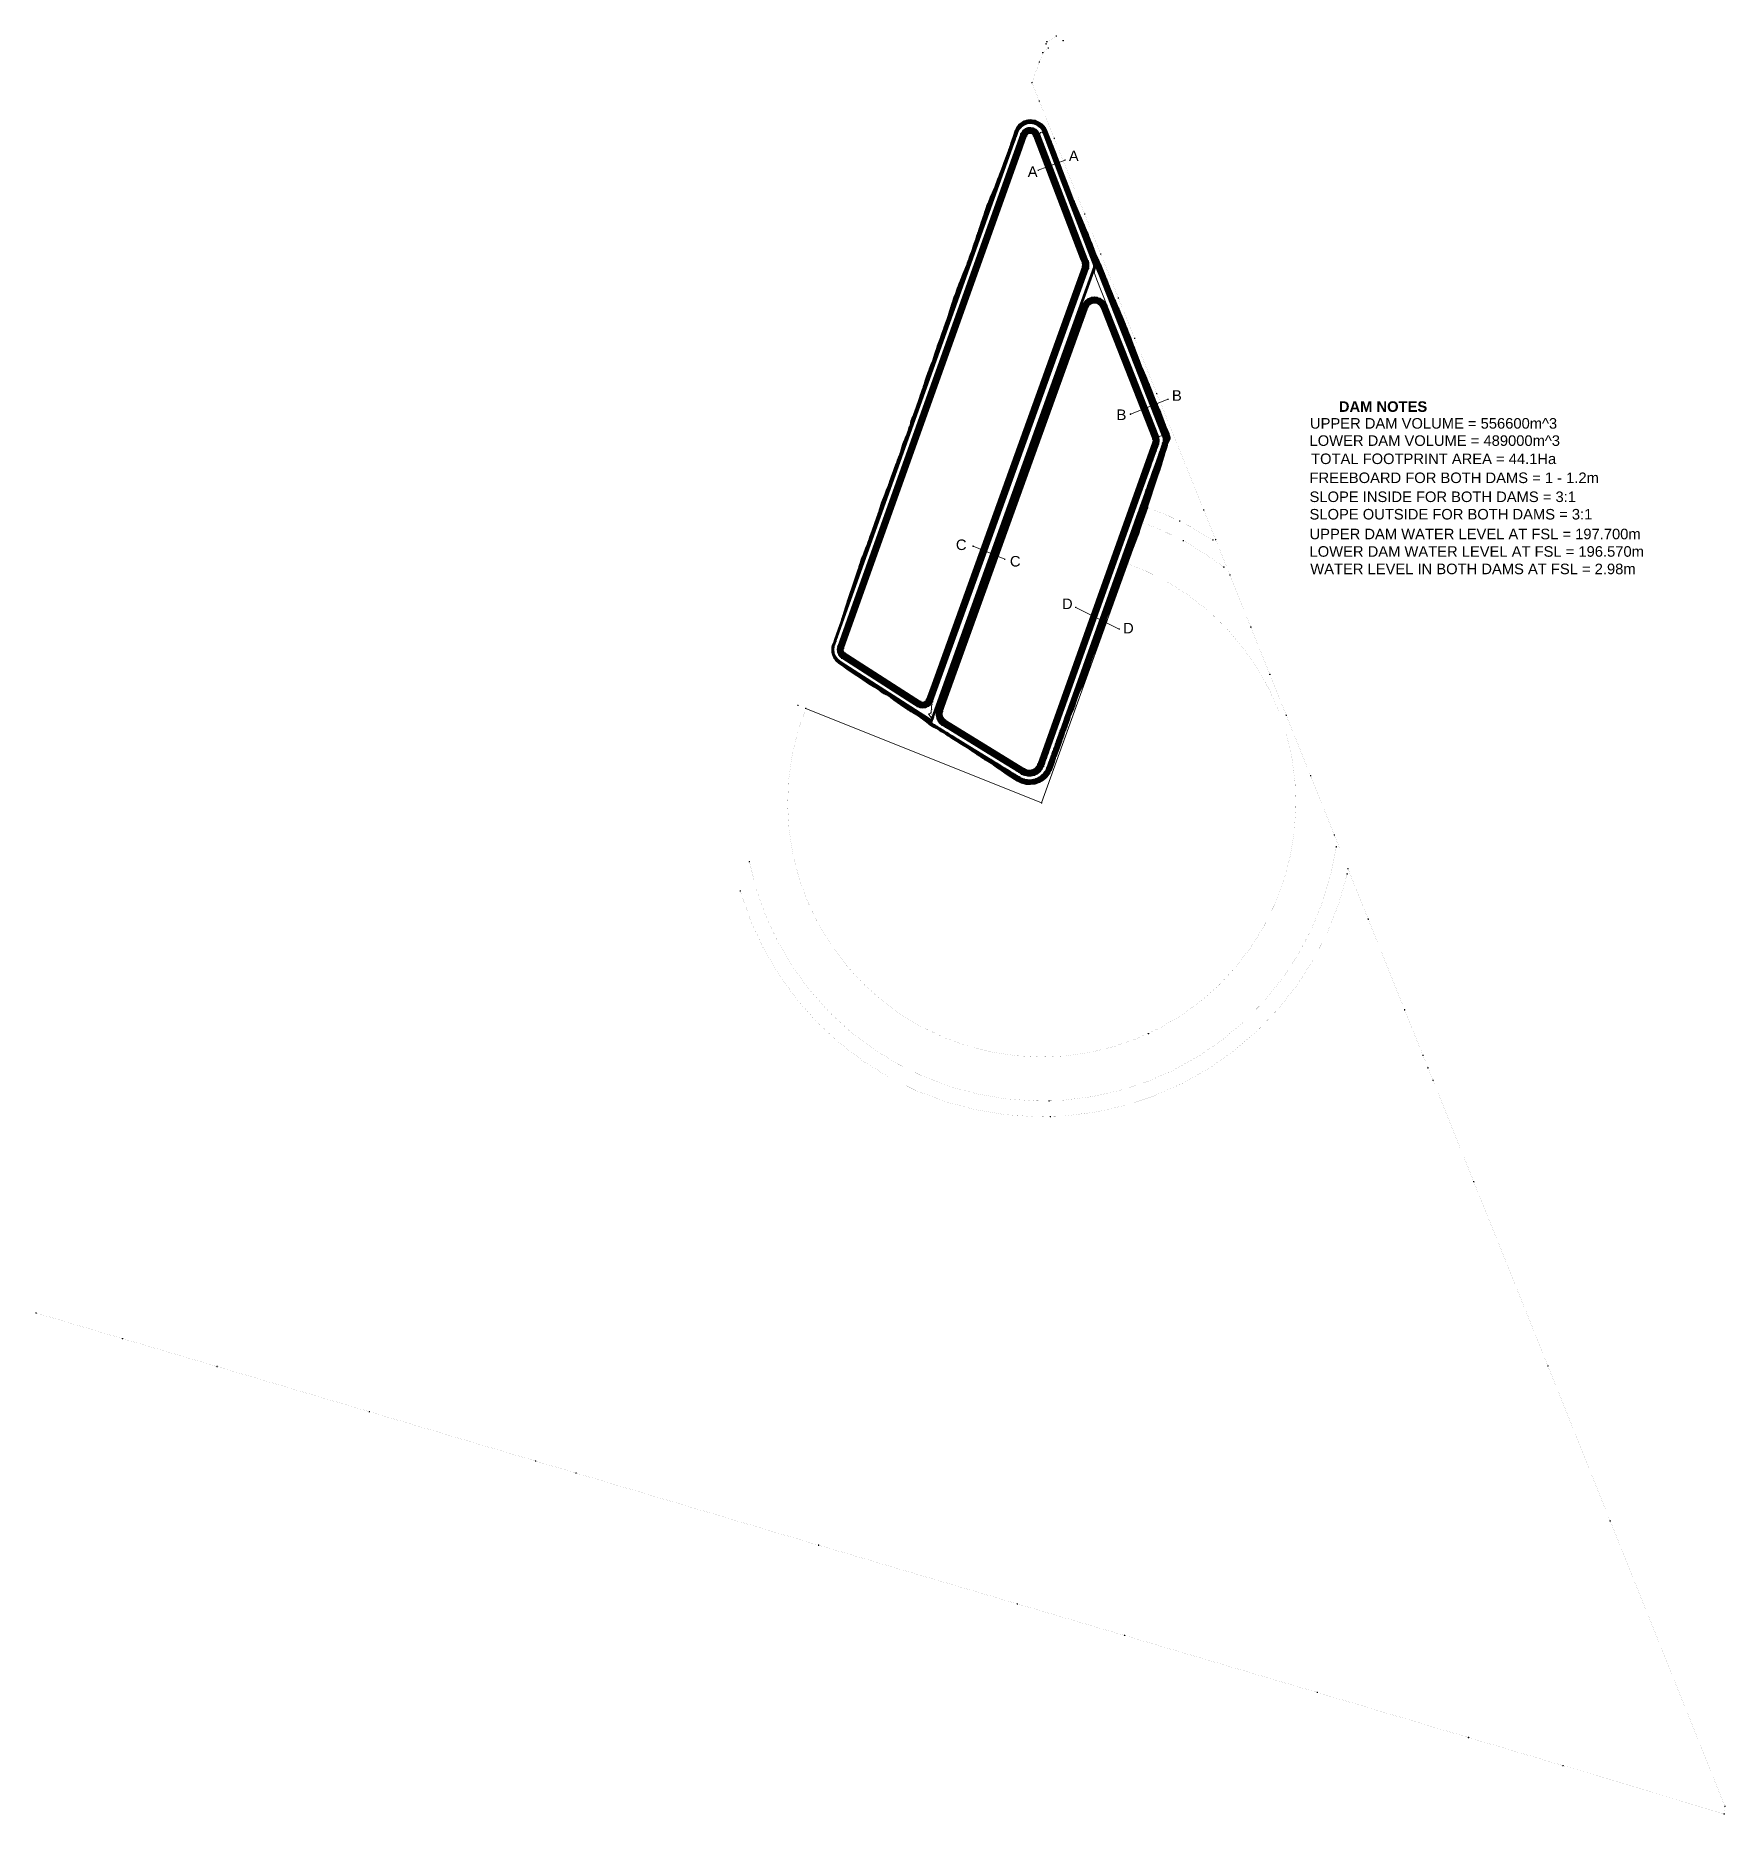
# Model space of a CAD drawing. Extents: x 358458 to 361663, y 818350 to 821723.
import ezdxf

# ---------------------------------------------------------------- set-up
doc = ezdxf.new("R2010")
doc.units = 0
doc.header["$MEASUREMENT"] = 0
doc.linetypes.add('solid', pattern=[0])
for name, color, linetype, lineweight in [('0 101001GR FENCES', 5, 'solid', 9), ('CROSS SECTIONS', 7, 'solid', 9), ('DAM 1', 7, 'solid', 9), ('DAM 2', 7, 'solid', 9), ('DAM FOOTPRINT', 7, 'solid', 9), ('DESIGN_Contours', 7, 'solid', 18), ('FREEBOARD', 7, 'solid', 9), ('PIVOT10', 96, 'solid', 9), ('TXT', 7, 'solid', 9), ('WATER LEVEL STRING', 7, 'solid', 9)]:
    doc.layers.add(name, color=color, linetype=linetype, lineweight=lineweight)
doc.styles.add('CT_Arial', font='ARIAL.TTF', dxfattribs={"bigfont": 'ARIAL.TTF'})
doc.styles.add('CT_Arial_b', font='ARIALBD.TTF', dxfattribs={"bigfont": 'ARIALBD.TTF'})

msp = doc.modelspace()

# ---------------------------------------------------------------- texts
at = {"layer": 'CROSS SECTIONS', "color": 7, "style": 'CT_Arial'}
for s, p in [('A', (360417.8, 821485.3)), ('A', (360339.8, 821455.3)), ('B', (360613.3, 821030.8)), ('B', (360508.3, 820994.3)), ('C', (360203.6, 820747.8)), ('C', (360306, 820716.5)), ('D', (360404.8, 820635.8)), ('D', (360520.6, 820589.7))]:
    msp.add_text(s, height=20, dxfattribs=at).set_placement(p)
at = {"layer": 'TXT', "color": 7}
for s, style, p in [('UPPER DAM VOLUME = 556600m^ 3', 'CT_Arial', (360875.1, 820978)), ('DAM NOTES', 'CT_Arial_b', (360929.9, 821009.8)), ('LOWER DAM VOLUME = 489000m^ 3', 'CT_Arial', (360874.3, 820945.3)), ('TOTAL FOOTPRINT AREA = 44.1Ha', 'CT_Arial', (360877.2, 820910.8)), ('FREEBOARD FOR BOTH DAMS = 1 - 1.2m', 'CT_Arial', (360874.3, 820874.8)), ('SLOPE INSIDE FOR BOTH DAMS = 3:1', 'CT_Arial', (360874.3, 820838.8)), ('SLOPE OUTSIDE FOR BOTH DAMS = 3:1', 'CT_Arial', (360874.3, 820805.7)), ('UPPER DAM WATER LEVEL AT FSL = 197.700m', 'CT_Arial', (360874.3, 820768.2)), ('LOWER DAM WATER LEVEL AT FSL = 196.570m', 'CT_Arial', (360874.3, 820735.1)), ('WATER LEVEL IN BOTH DAMS AT FSL = 2.98m', 'CT_Arial', (360875.7, 820702))]:
    msp.add_text(s, height=20, dxfattribs=dict(at, style=style)).set_placement(p)

# ---------------------------------------------------------------- blocks, each defined once
blk = doc.blocks.new('CCAD_POINT_CROSS')
at = {"linetype": 'solid'}
for p, q in [((-1, 0), (1, 0)), ((0, -1), (0, 1))]:
    blk.add_line(p, q, dxfattribs=at)
for tag in ['POINT_NUMBER', 'POINT_CODE', 'POINT_HEIGHT']:
    blk.add_attdef(tag, (0, 0), '', height=1)

# ---------------------------------------------------------------- linework, layer by layer
at = {"layer": '0 101001GR FENCES', "color": 5, "linetype": 'solid', "lineweight": 9, "const_width": 0.1}
msp.add_lwpolyline([(360407, 821713.7), (360394, 821722.3), (360376, 821711.5), (360374.6, 821707.7), (360378.7, 821699.7), (360368.5, 821691.1), (360361.9, 821673.1), (360347.7, 821634.1), (360361.7, 821599.1), (360390.1, 821528.5), (360447.8, 821384.8), (360478.3, 821309), (360511.9, 821225.6), (360542.7, 821149), (360584.6, 821044.5), (360673.6, 820823.8), (360696.2, 820767.5), (360723.2, 820700.5), (360762.9, 820601.6), (360799, 820511.9), (360830.2, 820434.4), (360876.3, 820319.7), (360921.4, 820207.5), (360947, 820143.6), (360985.6, 820047.9), (361054.6, 819875.9), (361089.5, 819789.4), (361098.8, 819766), (361108.5, 819742.4), (361185.6, 819550.2), (361326.4, 819200.8), (361444.5, 818906.8), (361662.1, 818365.7), (361660.7, 818351.3), (361354.9, 818442.9), (361175.8, 818496.1), (360888.9, 818581.6), (360523.5, 818689.6), (360320.2, 818749.5), (359943.1, 818860.8), (359483.1, 818997.6), (359406.3, 819020.4), (359091.2, 819113.9), (358802.3, 819199.6), (358622.9, 819252.5), (358459.1, 819301.1)], dxfattribs=at)
at = {"layer": '0 101001GR FENCES', "color": 5, "lineweight": 0}
for p in [(360374.6, 821707.7), (360376, 821711.5), (360394, 821722.3), (360407, 821713.7), (360361.9, 821673.1), (360368.5, 821691.1), (360378.7, 821699.7), (360347.7, 821634.1), (360361.7, 821599.1), (360390.1, 821528.5), (360447.8, 821384.8), (360478.3, 821309), (360511.9, 821225.6), (360542.7, 821149), (360584.6, 821044.5), (360673.6, 820823.8), (360696.2, 820767.5), (360723.2, 820700.5), (360762.9, 820601.6), (360799, 820511.9), (360830.2, 820434.4), (360876.3, 820319.7), (360921.4, 820207.5), (360947, 820143.6), (360985.6, 820047.9), (361054.6, 819875.9), (361089.5, 819789.4), (361098.8, 819766), (361108.5, 819742.4), (361185.6, 819550.2), (358459.1, 819301.1), (358622.9, 819252.5), (358802.3, 819199.6), (361326.4, 819200.8), (359091.2, 819113.9), (359406.3, 819020.4), (359483.1, 818997.6), (361444.5, 818906.8), (359943.1, 818860.8), (360320.2, 818749.5), (360523.5, 818689.6), (360888.9, 818581.6), (361175.8, 818496.1), (361354.9, 818442.9), (361660.7, 818351.3), (361662.1, 818365.7)]:
    msp.add_point(p, dxfattribs=at)
at = {"layer": 'CROSS SECTIONS', "color": 7, "linetype": 'solid', "lineweight": 9}
for p, q in [((360359.7, 821468), (360410.6, 821487.3)), ((360534.7, 821005.4), (360606.1, 821033.6)), ((360236.1, 820755.1), (360296.3, 820730.4)), ((360430.9, 820639), (360513.5, 820598))]:
    msp.add_line(p, q, dxfattribs=at)
at = {"layer": 'CROSS SECTIONS', "color": 7, "lineweight": 0}
for p in [(360410.6, 821487.3), (360359.7, 821468), (360606.1, 821033.6), (360534.7, 821005.4), (360236.1, 820755.1), (360296.3, 820730.4), (360430.9, 820639), (360513.5, 820598)]:
    msp.add_point(p, dxfattribs=at)
at = {"layer": 'DAM 1', "color": 7, "linetype": 'solid', "lineweight": 9, "const_width": 0.1, "elevation": 198.7}
for points in [[(360368.6, 821539.9), (360465.8, 821286), (360156.6, 820426.7), (359984, 820537.4, -0.3492), (359973.8, 820567.2), (360321.1, 821539.3, -0.696308), (360368.6, 821539.9)], [(360326.7, 821537.3), (359979.4, 820565.2, 0.3492), (359987.2, 820542.4), (360130.3, 820450.7, 0.481673), (360159, 820460.4), (360454.5, 821281.8, 0.179606), (360454.3, 821295.7), (360361.9, 821537.3, 0.696589), (360326.7, 821537.3)]]:
    msp.add_lwpolyline(points, format="xyb", dxfattribs=at)
at = {"layer": 'DAM 1', "color": 7, "lineweight": 0}
for p in [(360368.6, 821539.9, 198.7), (360326.7, 821537.3, 198.7), (360361.9, 821537.3, 198.7), (360454.3, 821295.7, 198.7), (360454.5, 821281.8, 198.7), (360465.8, 821286, 198.7), (360465.8, 821286, 198.7), (360465.8, 821286, 198.7), (360465.8, 821286), (359979.4, 820565.2, 198.7), (359987.2, 820542.4, 198.7), (360159, 820460.4, 198.7), (360130.3, 820450.7, 198.7), (360156.6, 820426.7, 198.7), (360156.6, 820426.7, 198.7)]:
    msp.add_point(p, dxfattribs=at)
at = {"layer": 'DAM 2', "color": 7, "linetype": 'solid', "lineweight": 9, "const_width": 0.1}
for points, elevation in [([(360442.5, 821211.2), (360167, 820445.4, 0.35501), (360177.5, 820415.3), (360327.7, 820322.8, 0.476753), (360370.2, 820337.8), (360588.4, 820949, 0.181487), (360588.2, 820962.3), (360489.9, 821211.9, 0.69188), (360442.5, 821211.2)], 197.5), ([(360453.7, 821207.2), (360178.2, 820441.4, 0.35501), (360183.8, 820425.4), (360334, 820333, 0.476753), (360359, 820341.8), (360577.2, 820953, 0.181487), (360577.1, 820958), (360478.8, 821207.5, 0.69188), (360453.7, 821207.2)], 193.6)]:
    msp.add_lwpolyline(points, format="xyb", dxfattribs=dict(at, elevation=elevation))
at = {"layer": 'DAM 2', "color": 7, "lineweight": 0}
for p in [(360469, 821284.8, 197.6), (360442.5, 821211.2, 197.5), (360453.7, 821207.2, 193.6), (360478.8, 821207.5, 193.6), (360489.9, 821211.9, 197.5), (360595.1, 820964.5, 197.6), (360577.1, 820958, 193.6), (360577.2, 820953, 193.6), (360588.2, 820962.3, 197.5), (360588.4, 820949, 197.5), (360167, 820445.4, 197.5), (360178.2, 820441.4, 193.6), (360183.8, 820425.4, 193.6), (360157.9, 820420.3, 197.6), (360177.5, 820415.3, 197.5), (360334, 820333, 193.6), (360359, 820341.8, 193.6), (360370.2, 820337.8, 197.5), (360327.7, 820322.8, 197.5)]:
    msp.add_point(p, dxfattribs=at)
at = {"layer": 'DAM FOOTPRINT', "color": 7, "linetype": 'solid', "lineweight": 9, "const_width": 0.1, "elevation": 196.6}
msp.add_lwpolyline([(360315.3, 821541.8), (360318.4, 821548.4), (360323.2, 821554.6), (360329.4, 821559.4), (360336.6, 821562.9), (360344.6, 821564), (360352.5, 821563), (360360, 821560), (360366.2, 821556.1), (360372.3, 821549.9), (360376, 821543.2), (360389.9, 821508.7), (360405.7, 821466.7), (360416.4, 821438.8), (360427.4, 821410.6), (360443.4, 821372.9), (360456.9, 821340.5), (360468.9, 821309.4), (360479.9, 821286.1), (360491.8, 821255.8), (360505.3, 821222.9), (360520.8, 821186.6), (360534.3, 821153), (360547.2, 821118.3), (360555.5, 821096.7), (360563.6, 821078.1), (360575.8, 821048.5), (360583.6, 821028.7), (360593.9, 821003.8), (360603.3, 820979.8), (360609, 820964.6), (360609.8, 820958.5), (360605.1, 820947.6), (360597.2, 820922), (360590.2, 820898.4), (360587.4, 820890.6), (360564.5, 820821.7), (360563.4, 820818.6), (360556.6, 820798.7), (360546.8, 820769), (360537.3, 820744.2), (360527.8, 820719.7), (360520.2, 820696.9), (360508, 820666.2), (360499.8, 820642.5), (360493.3, 820626.7), (360489.1, 820617.2), (360484.3, 820601.6), (360479.9, 820589.1), (360474.6, 820572), (360470.5, 820562.1), (360465.3, 820549.9), (360460.2, 820536.2), (360455, 820520.5), (360451.9, 820510.8), (360446.8, 820496.4), (360442.5, 820486.5), (360437.3, 820476.4), (360435.5, 820471.4), (360431.8, 820461.3), (360424.9, 820441.8), (360420.4, 820431.2), (360419, 820425.9), (360415.2, 820415.9), (360413.4, 820410.7), (360409.4, 820400.7), (360406, 820389.6), (360402.4, 820379.4), (360395.7, 820360.7), (360392.6, 820354), (360389.3, 820342.6), (360385.3, 820331.9), (360384.4, 820329.9), (360381.9, 820324.8), (360376.3, 820317.1), (360369.6, 820311.3), (360361.9, 820306.9), (360353.6, 820304.1), (360344.8, 820302.9), (360337.1, 820303.4), (360327.5, 820305.7), (360320, 820309.5), (360302.9, 820320.4), (360296.3, 820324.8), (360286.8, 820331.6), (360282.3, 820334.3), (360277.6, 820337.8), (360273.4, 820341.3), (360257.6, 820350.6), (360251.9, 820354.5), (360229.7, 820369.3), (360224.9, 820372.5), (360214.1, 820379.1), (360205.3, 820384.5), (360196.1, 820390.7), (360190.9, 820394.2), (360187, 820396), (360183, 820399.1), (360175.4, 820403.3), (360170.1, 820407.2), (360162, 820411.6), (360158.8, 820413.5), (360153.7, 820416.5), (360152, 820417.7), (360148, 820421.4), (360132.6, 820432.8), (360122.9, 820438.6), (360109.8, 820446.9), (360104.8, 820450), (360092.1, 820459), (360086.1, 820463.1), (360081.8, 820466), (360076.2, 820470.8), (360066.9, 820475.4), (360056, 820483.3), (360047.2, 820488.3), (360041.2, 820492.4), (360040, 820493.1), (360027.3, 820501.7), (360020.9, 820505.9), (360010.5, 820512.6), (360006, 820515.8), (359999.2, 820520), (359991.9, 820525.7), (359973.9, 820540.8), (359972.3, 820542.9), (359969.5, 820549), (359968.5, 820553.6), (359968, 820557), (359968.4, 820563.5), (359969.2, 820566.8), (359970.3, 820570.2), (359971.8, 820574), (359973.4, 820578), (359984.6, 820609.8), (359987.9, 820619.7), (359992.2, 820633.7), (359994.3, 820640.4), (360016.3, 820706.4), (360032.4, 820751.1), (360035.1, 820758.5), (360042.3, 820778.3), (360052, 820805.2), (360056.6, 820818.6), (360058.1, 820823.7), (360059.7, 820828.9), (360060.7, 820832.2), (360061.2, 820834.3), (360063.3, 820839.7), (360064.5, 820842.9), (360067.5, 820850.5), (360068.6, 820853.5), (360069.2, 820855.9), (360071.5, 820861.3), (360073.7, 820866.7), (360074.9, 820869.5), (360075.9, 820872.1), (360077.8, 820877.4), (360078.4, 820880.1), (360079.4, 820882.8), (360081.5, 820888.2), (360083.3, 820893.6), (360084.4, 820896.4), (360087.4, 820904.3), (360088.2, 820907.2), (360090.4, 820912.6), (360091.3, 820915), (360096.4, 820928.6), (360098.3, 820933.9), (360100.6, 820941.4), (360102.3, 820947.6), (360103.1, 820949.9), (360105.2, 820955.2), (360107.5, 820960.5), (360109.7, 820965.7), (360112.9, 820974.6), (360114.6, 820979.9), (360116.8, 820985.2), (360118.4, 820992.5), (360119.4, 820995.9), (360120.1, 820997.9), (360121.7, 821001.2), (360122.3, 821003), (360123.5, 821006.5), (360127.3, 821017.1), (360128, 821019), (360130.1, 821024.2), (360132.1, 821029.6), (360133.8, 821035), (360136, 821041.5), (360138, 821046.8), (360139.9, 821052.2), (360140.6, 821054.2), (360143.4, 821062.9), (360145.6, 821070.2), (360147.3, 821075.6), (360149.3, 821080.8), (360151.1, 821086.2), (360152.3, 821088.9), (360154.4, 821094.3), (360156.2, 821099.6), (360159.1, 821106.6), (360163.8, 821121), (360165.5, 821126.6), (360166.6, 821129.5), (360168.3, 821134.7), (360174.3, 821150.8), (360177, 821158.8), (360178.8, 821164.2), (360180.6, 821169.4), (360181.6, 821172.2), (360182.6, 821175.1), (360184.6, 821180.4), (360186.7, 821185.7), (360191.7, 821201.6), (360194.5, 821210.6), (360195.1, 821212.9), (360196.9, 821218.2), (360199.1, 821225.2), (360201, 821230.4), (360202.5, 821234.2), (360205.3, 821242.5), (360207.2, 821247.5), (360208.2, 821250.3), (360211.5, 821257.8), (360214.6, 821266.1), (360217.6, 821273.6), (360218.9, 821276.1), (360221.1, 821281.4), (360223.3, 821286.9), (360224.2, 821289.3), (360225, 821292.3), (360227.1, 821297.6), (360227.9, 821299.9), (360229, 821303.1), (360230.9, 821308.5), (360233.1, 821313.6), (360233.8, 821315.7), (360235.9, 821322.4), (360237.5, 821327.6), (360238.2, 821329.8), (360239.2, 821332.8), (360241.1, 821338.1), (360242.9, 821343.3), (360243.8, 821345.6), (360245.6, 821350.8), (360246.5, 821353.6), (360248.3, 821359.1), (360252.6, 821372.4), (360256.3, 821383.1), (360257.3, 821386.2), (360259.2, 821391.8), (360263.1, 821402.8), (360265.2, 821408.3), (360270.6, 821421.3), (360272.9, 821426.5), (360275.3, 821431.7), (360286, 821459.8), (360289.9, 821470.1), (360292.4, 821476.8), (360295.7, 821485.8), (360299.8, 821496.2), (360305.1, 821511), (360310.2, 821526.9), (360312, 821532.2), (360315.3, 821541.8)], dxfattribs=at)
at = {"layer": 'DAM FOOTPRINT', "color": 7, "linetype": 'solid', "lineweight": 9}
for points in [[(360312, 821532.2), (360310.2, 821526.9), (360305.1, 821511), (360299.8, 821496.2), (360295.7, 821485.8), (360292.4, 821476.8), (360289.9, 821470.1), (360286, 821459.8), (360275.3, 821431.7), (360272.9, 821426.5), (360270.6, 821421.3), (360265.2, 821408.3), (360263.1, 821402.8), (360259.2, 821391.8), (360257.3, 821386.2), (360256.3, 821383.1), (360252.6, 821372.4), (360248.3, 821359.1), (360246.5, 821353.6), (360245.6, 821350.8), (360243.8, 821345.6), (360242.9, 821343.3), (360241.1, 821338.1), (360239.2, 821332.8), (360238.2, 821329.8), (360237.5, 821327.6), (360235.9, 821322.4), (360233.8, 821315.7), (360233.1, 821313.6), (360230.9, 821308.5), (360229, 821303.1), (360227.9, 821299.9), (360227.1, 821297.6), (360225, 821292.3), (360224.2, 821289.3), (360223.3, 821286.9), (360221.1, 821281.4), (360218.9, 821276.1), (360217.6, 821273.6), (360214.6, 821266.1), (360211.5, 821257.8), (360208.2, 821250.3), (360207.2, 821247.5), (360205.3, 821242.5), (360202.5, 821234.2), (360201, 821230.4), (360199.1, 821225.2), (360196.9, 821218.2), (360195.1, 821212.9), (360194.5, 821210.6), (360191.7, 821201.6), (360186.7, 821185.7), (360184.6, 821180.4), (360182.6, 821175.1), (360181.6, 821172.2), (360180.6, 821169.4), (360178.8, 821164.2), (360177, 821158.8), (360174.3, 821150.8), (360168.3, 821134.7), (360166.6, 821129.5), (360165.5, 821126.6), (360163.8, 821121), (360159.1, 821106.6), (360156.2, 821099.6), (360154.4, 821094.3), (360152.3, 821088.9), (360151.1, 821086.2), (360149.3, 821080.8), (360147.3, 821075.6), (360145.6, 821070.2), (360143.4, 821062.9), (360140.6, 821054.2), (360139.9, 821052.2), (360138, 821046.8), (360136, 821041.5), (360133.8, 821035), (360132.1, 821029.6), (360130.1, 821024.2), (360128, 821019), (360127.3, 821017.1), (360123.5, 821006.5), (360122.3, 821003), (360121.7, 821001.2), (360120.1, 820997.9), (360119.4, 820995.9), (360118.4, 820992.5), (360116.8, 820985.2), (360114.6, 820979.9), (360112.9, 820974.6), (360109.7, 820965.7), (360107.5, 820960.5), (360105.2, 820955.2), (360103.1, 820949.9), (360102.3, 820947.6), (360100.6, 820941.4), (360098.3, 820933.9), (360096.4, 820928.6), (360091.3, 820915), (360090.4, 820912.6), (360088.2, 820907.2), (360087.4, 820904.3), (360084.4, 820896.4), (360083.3, 820893.6), (360081.5, 820888.2), (360079.4, 820882.8), (360078.4, 820880.1), (360077.8, 820877.4), (360075.9, 820872.1), (360074.9, 820869.5), (360073.7, 820866.7), (360071.5, 820861.3), (360069.2, 820855.9), (360068.6, 820853.5), (360067.5, 820850.5), (360064.5, 820842.9), (360063.3, 820839.7), (360061.2, 820834.3), (360060.7, 820832.2), (360059.7, 820828.9), (360058.1, 820823.7), (360056.6, 820818.6), (360052, 820805.2), (360042.3, 820778.3), (360035.1, 820758.5), (360032.4, 820751.1), (360016.3, 820706.4), (359994.3, 820640.4), (359992.2, 820633.7), (359987.9, 820619.7), (359984.6, 820609.8), (359973.4, 820578), (359971.8, 820574), (359970.3, 820570.2), (359969.2, 820566.8), (359968.4, 820563.5), (359968, 820557), (359968.5, 820553.6), (359969.5, 820549), (359972.3, 820542.9), (359973.9, 820540.8), (359991.9, 820525.7), (359999.2, 820520), (360006, 820515.8), (360010.5, 820512.6), (360020.9, 820505.9), (360027.3, 820501.7), (360040, 820493.1), (360041.2, 820492.4), (360047.2, 820488.3), (360056, 820483.3), (360066.9, 820475.4), (360076.2, 820470.8), (360081.8, 820466), (360086.1, 820463.1), (360092.1, 820459), (360104.8, 820450), (360109.8, 820446.9), (360122.9, 820438.6), (360132.6, 820432.8), (360148, 820421.4), (360152, 820417.7), (360153.7, 820416.5), (360158.8, 820413.5), (360162, 820411.6), (360170.1, 820407.2), (360175.4, 820403.3), (360183, 820399.1), (360187, 820396), (360190.9, 820394.2), (360196.1, 820390.7), (360205.3, 820384.5), (360214.1, 820379.1), (360224.9, 820372.5), (360229.7, 820369.3), (360251.9, 820354.5), (360257.6, 820350.6), (360273.4, 820341.3), (360277.6, 820337.8), (360282.3, 820334.3), (360286.8, 820331.6), (360296.3, 820324.8), (360302.9, 820320.4), (360320, 820309.5), (360327.5, 820305.7), (360337.1, 820303.4), (360344.8, 820302.9), (360353.6, 820304.1), (360361.9, 820306.9), (360369.6, 820311.3), (360376.3, 820317.1), (360381.9, 820324.8), (360384.4, 820329.9), (360385.3, 820331.9), (360389.3, 820342.6), (360392.6, 820354), (360395.7, 820360.7), (360402.4, 820379.4), (360406, 820389.6), (360409.4, 820400.7), (360413.4, 820410.7), (360415.2, 820415.9), (360419, 820425.9), (360420.4, 820431.2), (360424.9, 820441.8), (360431.8, 820461.3), (360435.5, 820471.4), (360437.3, 820476.4), (360442.5, 820486.5), (360446.8, 820496.4), (360451.9, 820510.8), (360455, 820520.5), (360460.2, 820536.2), (360465.3, 820549.9), (360470.5, 820562.1), (360474.6, 820572), (360479.9, 820589.1), (360484.3, 820601.6), (360489.1, 820617.2), (360493.3, 820626.7), (360499.8, 820642.5), (360508, 820666.2), (360520.2, 820696.9), (360527.8, 820719.7), (360537.3, 820744.2), (360546.8, 820769), (360556.6, 820798.7), (360563.4, 820818.6), (360564.5, 820821.7), (360587.4, 820890.6), (360590.2, 820898.4), (360597.2, 820922), (360605.1, 820947.6), (360609.8, 820958.5), (360609, 820964.6), (360603.3, 820979.8), (360593.9, 821003.8), (360583.6, 821028.7), (360575.8, 821048.5), (360563.6, 821078.1), (360555.5, 821096.7), (360547.2, 821118.3), (360534.3, 821153), (360520.8, 821186.6), (360505.3, 821222.9), (360491.8, 821255.8), (360479.9, 821286.1), (360468.9, 821309.4), (360456.9, 821340.5), (360443.4, 821372.9), (360427.4, 821410.6), (360416.4, 821438.8), (360405.7, 821466.7), (360389.9, 821508.7), (360376, 821543.2), (360372.3, 821549.9), (360366.2, 821556.1), (360360, 821560), (360352.5, 821563), (360344.6, 821564), (360336.6, 821562.9), (360329.4, 821559.4), (360323.2, 821554.6), (360318.4, 821548.4), (360315.3, 821541.8), (360312, 821532.2)], [(360153.7, 820416.5), (360154.9, 820417.1), (360156, 820415.2), (360158.8, 820413.5), (360160.3, 820412.5), (360162, 820411.6), (360165.3, 820410), (360166.2, 820409.4), (360170, 820407.2), (360170.1, 820407.2), (360170.1, 820407.2), (360175.4, 820403.3), (360180.7, 820401.4), (360183, 820399.1), (360183.4, 820399), (360183.6, 820398.6), (360187, 820396), (360188.7, 820394.9), (360190.9, 820394.2), (360194, 820391.8), (360196.1, 820390.7), (360197.6, 820389.5), (360205.3, 820384.5), (360209.4, 820382.1), (360210.4, 820381.5), (360214.1, 820379.1), (360217.3, 820377.3), (360220.3, 820375.5), (360223.2, 820373.9), (360224.9, 820372.5), (360226.7, 820371.2), (360229.7, 820369.3), (360230.6, 820368.7), (360231.5, 820368.2), (360233.1, 820367.1), (360234, 820366.6), (360241.8, 820361.3), (360245.4, 820358.8), (360248.4, 820356.9), (360249.5, 820356.1), (360251, 820355), (360251.9, 820354.5), (360252.6, 820353.9), (360255.7, 820351.9), (360257.6, 820350.6), (360259.3, 820349.6), (360273.4, 820341.3), (360275.7, 820339.3), (360277.6, 820337.8), (360279.9, 820336.3), (360282.3, 820334.3), (360285.6, 820332.5), (360286.8, 820331.6), (360288.5, 820330.3), (360296.3, 820324.8), (360302.9, 820320.4), (360306.2, 820318.4), (360320, 820309.5), (360327.5, 820305.7), (360330.7, 820304.8), (360332.9, 820304.3), (360336, 820303.4), (360337.1, 820303.4), (360343.3, 820302.9), (360344.8, 820302.9), (360348.9, 820303.7), (360353.5, 820304.1), (360353.6, 820304.1), (360356.8, 820305.2), (360361.9, 820306.9), (360369.6, 820311.3), (360376.3, 820317.1), (360380.5, 820322.5), (360381.7, 820324.3), (360381.9, 820324.8), (360382.9, 820327.1), (360384.4, 820329.9), (360385.3, 820331.9), (360385.3, 820331.9), (360386, 820333.8), (360386.7, 820335.7), (360388, 820338.8), (360388.8, 820340.8), (360389.3, 820342.6), (360390.4, 820345.8), (360391.5, 820348.9), (360392.1, 820350.7), (360392.6, 820354), (360393.3, 820355.9), (360394.9, 820358.9), (360395.7, 820360.7), (360398, 820367.6), (360398.6, 820369.2), (360400, 820372.7), (360400.3, 820374.2), (360400.8, 820375.6), (360402.4, 820379.4), (360402.9, 820380.6), (360404.2, 820384.6), (360404.5, 820385.7), (360406, 820389.6), (360406.3, 820390.7), (360407.6, 820394.6), (360408, 820395.6), (360409.8, 820401.7), (360411.7, 820405.6), (360412, 820406.5), (360413.4, 820410.7), (360413.9, 820411.6), (360415.2, 820415.9), (360415.6, 820416.7), (360417.1, 820420.9), (360417.4, 820421.8), (360419, 820425.9), (360420.1, 820430.2), (360420.4, 820431.2), (360422, 820435.4), (360422.3, 820436.2), (360422.7, 820436.9), (360424.6, 820441.2), (360424.9, 820441.8), (360427.1, 820446), (360427.3, 820446.6), (360428.7, 820451.2), (360428.9, 820451.8), (360430.2, 820456.4), (360430.4, 820456.9), (360431.8, 820461.3), (360432, 820461.9), (360433.5, 820466.4), (360433.7, 820467), (360435.5, 820471.4), (360435.7, 820471.8), (360437.3, 820476.4), (360437.5, 820476.9), (360439.5, 820481.5), (360439.6, 820481.8), (360442.5, 820486.4), (360442.5, 820486.5), (360444.4, 820491.5), (360444.4, 820491.6), (360446.8, 820496.4), (360446.8, 820496.4), (360447.8, 820499.1), (360448.7, 820501.3), (360448.7, 820501.4), (360450.2, 820506.1), (360450.3, 820506.5), (360451.9, 820510.8), (360452.1, 820511.6), (360453.4, 820515.7), (360453.9, 820516.7), (360455, 820520.5), (360455.1, 820521.5), (360456.6, 820525.3), (360456.8, 820526.3), (360458.2, 820530.4), (360458.5, 820531.4), (360459.8, 820535.2), (360460.2, 820536.2), (360461.4, 820539.9), (360461.9, 820541.2), (360463.3, 820545), (360464, 820546.4), (360465.3, 820549.9), (360465.9, 820551.7), (360467.3, 820554.8), (360468.5, 820557.1), (360469.7, 820559.6), (360470.5, 820562.1), (360471.8, 820564.5), (360473, 820567.2), (360473.6, 820569.4), (360474.6, 820572), (360475.1, 820574.3), (360476.1, 820576.7), (360476.8, 820579.2), (360477.4, 820581.7), (360478.4, 820584.3), (360479.1, 820586.7), (360479.9, 820589.1), (360480.7, 820591.8), (360481.5, 820594.1), (360482.3, 820596.6), (360483, 820599.2), (360484.3, 820601.6), (360485.2, 820603.8), (360486.4, 820606.7), (360487.1, 820608.6), (360487.7, 820611.9), (360488.3, 820613.8), (360489.1, 820617.2), (360489.9, 820619), (360491.2, 820622), (360491.9, 820623.7), (360493.3, 820626.7), (360494, 820628.2), (360495.3, 820631.4), (360495.9, 820632.9), (360497.2, 820636.5), (360497.7, 820637.7), (360499.4, 820641.4), (360499.8, 820642.5), (360501.6, 820646.5), (360501.9, 820647.4), (360503.5, 820651.4), (360503.7, 820652.1), (360504.2, 820656.3), (360504.5, 820657.3), (360505.3, 820661.3), (360507.7, 820665.5), (360508, 820666.2), (360510.4, 820674.8), (360513.1, 820681.1), (360514.6, 820685.3), (360515, 820686.5), (360517.1, 820691.4), (360520.2, 820696.9), (360521.9, 820702.3), (360522.8, 820704.7), (360522.9, 820704.8), (360524.4, 820709.9), (360524.4, 820710), (360524.5, 820710.1), (360526.2, 820714.9), (360526.2, 820715.1), (360527.8, 820719.7), (360529.7, 820724.4), (360529.8, 820724.5), (360531.2, 820729.3), (360531.3, 820729.5), (360533.1, 820734.5), (360533.1, 820734.7), (360535.5, 820739.4), (360535.5, 820739.5), (360537.3, 820744.2), (360537.3, 820744.3), (360538.6, 820749.4), (360538.7, 820749.6), (360540.1, 820754.3), (360540.1, 820754.5), (360540.2, 820754.7), (360542.1, 820759.6), (360543.8, 820764.5), (360543.9, 820764.7), (360546.8, 820769), (360546.8, 820769.1), (360548.8, 820774), (360548.8, 820774), (360550.8, 820778.7), (360550.8, 820778.7), (360552, 820783.7), (360552, 820783.8), (360554.6, 820794.1), (360556.6, 820798.7), (360556.6, 820798.8), (360558.6, 820803.8), (360558.6, 820803.9), (360560.1, 820808.7), (360560.1, 820808.7), (360561.5, 820813.5), (360561.5, 820813.5), (360563.4, 820818.6), (360563.4, 820818.6), (360563.6, 820819.3), (360564, 820820.5), (360564.5, 820821.7), (360572.8, 820847.8), (360587.4, 820890.6), (360590.2, 820898.4), (360590.8, 820900.9), (360592.9, 820907.1), (360593.9, 820910.8), (360595.5, 820916.7), (360597.2, 820922), (360599, 820927.7), (360600.1, 820931.7), (360602.3, 820937.5), (360603.5, 820941.5), (360604.8, 820946.3), (360605.1, 820947.6), (360605.4, 820950.1), (360605.5, 820952.8), (360606.6, 820954.1), (360609.8, 820958.5), (360609.7, 820959.4), (360609.8, 820961.7), (360609.2, 820964.2), (360609, 820964.6), (360608, 820968.7), (360607.7, 820969.5), (360607.5, 820969.8), (360605.6, 820974.2), (360605.4, 820974.6), (360605.3, 820975), (360603.3, 820979.8), (360601.4, 820984.2), (360601.2, 820984.6), (360601.1, 820985.1), (360599.4, 820989.4), (360599.2, 820989.9), (360597.5, 820994.2), (360595.9, 820998.6), (360595.7, 820999), (360594, 821003.4), (360593.9, 821003.8), (360592.3, 821008.3), (360592.2, 821008.7), (360592, 821009.1), (360590.1, 821013.7), (360589.9, 821014.3), (360587.9, 821018.7), (360586, 821023), (360585.7, 821023.7), (360583.9, 821028), (360583.6, 821028.7), (360581.8, 821033.1), (360581.5, 821033.8), (360579.7, 821038.4), (360577.9, 821043.1), (360577.6, 821043.5), (360575.8, 821048.5), (360574.3, 821052.1), (360573.8, 821053.3), (360573.7, 821053.7), (360572.3, 821057.1), (360571.7, 821058.5), (360570.5, 821061.7), (360569.7, 821063.5), (360568.9, 821065.4), (360567.7, 821068.3), (360567.6, 821068.5), (360565.6, 821073.3), (360565.6, 821073.4), (360563.6, 821078.1), (360563.6, 821078.2), (360563.5, 821078.4), (360562.1, 821081.4), (360560.1, 821086.2), (360560, 821086.5), (360557.9, 821091.3), (360557.7, 821091.6), (360555.6, 821096.4), (360555.5, 821096.7), (360553.8, 821101.5), (360553.6, 821101.8), (360551.9, 821106.6), (360551.7, 821107), (360549.8, 821111.7), (360549.5, 821112.2), (360547.7, 821116.8), (360547.5, 821117.4), (360547.2, 821118.3), (360545.5, 821122.6), (360543.9, 821127.1), (360543.5, 821127.9), (360542, 821132.2), (360541.7, 821133.1), (360540, 821137.5), (360538.4, 821141.8), (360538.2, 821142.4), (360536.4, 821147.3), (360534.5, 821152.6), (360534.3, 821153), (360532.3, 821158.1), (360531.7, 821159.7), (360529.6, 821164.8), (360529.6, 821165.1), (360529.5, 821165.3), (360527.4, 821170.3), (360527.3, 821170.6), (360525.3, 821175.6), (360525.1, 821175.9), (360523.1, 821180.8), (360522.9, 821181.2), (360521, 821186), (360520.8, 821186.6), (360518.8, 821191.3), (360518.6, 821192), (360516.6, 821196.6), (360514.7, 821201.1), (360514.2, 821201.9), (360513.1, 821204.5), (360513, 821204.9), (360511.7, 821207), (360511, 821208.6), (360510.2, 821210.5), (360509.8, 821211.7), (360508.5, 821214.6), (360507.5, 821217.6), (360506.9, 821219), (360506.6, 821219.8), (360505.3, 821222.9), (360503, 821228.2), (360502.1, 821230.3), (360501.7, 821231.1), (360500.8, 821233.5), (360500.5, 821234.1), (360498.6, 821238.9), (360498.3, 821239.5), (360496.4, 821244.3), (360494.7, 821248.4), (360494.5, 821249), (360492.5, 821253.9), (360491.8, 821255.8), (360491.5, 821256.3), (360489.6, 821261.2), (360489.3, 821261.8), (360487.4, 821266.5), (360487.1, 821267.3), (360485.2, 821271.9), (360484.8, 821272.7), (360483, 821277.2), (360482.5, 821278.1), (360480.7, 821282.3), (360479.9, 821283.5), (360479.9, 821286.1), (360479.2, 821287.8), (360478.4, 821288.9), (360477.2, 821288.9), (360475.7, 821292.2), (360476.7, 821292.8), (360475.8, 821294.1), (360474.4, 821297.7), (360473.5, 821299.3), (360472, 821302.5), (360471.1, 821304.3), (360469.8, 821307.4), (360468.9, 821309.4), (360467.8, 821312.5), (360467.2, 821314.5), (360466, 821317.9), (360465.4, 821319.7), (360464.2, 821323.2), (360463.4, 821324.9), (360462.2, 821328.2), (360461.1, 821330), (360459.9, 821333.1), (360458.9, 821335.2), (360457.6, 821338.2), (360456.9, 821340.5), (360455.7, 821343.9), (360455, 821345.9), (360453.5, 821349.2), (360452.7, 821351.1), (360451.1, 821354.3), (360450.3, 821356.3), (360448.9, 821359.5), (360448.3, 821361.4), (360447.6, 821363.2), (360446.1, 821366.2), (360445.3, 821368.2), (360444.1, 821370.9), (360443.4, 821372.9), (360442.1, 821375.7), (360441.1, 821377.8), (360439.8, 821380.6), (360438.9, 821383), (360437.7, 821385.8), (360436.7, 821388.3), (360435.6, 821390.8), (360434.4, 821393.6), (360433.5, 821395.9), (360432.4, 821398.5), (360431.4, 821400.7), (360430.3, 821403.5), (360429.4, 821405.7), (360428.2, 821408.5), (360427.4, 821410.6), (360426.1, 821413.5), (360425.2, 821415.6), (360423.8, 821418.5), (360423.1, 821420.5), (360422.1, 821423.7), (360421.3, 821425.6), (360420.1, 821428.7), (360419.3, 821430.7), (360418.3, 821433.8), (360417.4, 821436), (360416.4, 821438.8), (360415.5, 821440.9), (360414.6, 821443.8), (360413.5, 821446.2), (360412.3, 821449), (360411.5, 821451.1), (360410.2, 821454.1), (360409.4, 821456.3), (360408.4, 821459.2), (360407.5, 821461.6), (360406.4, 821464.2), (360405.7, 821466.7), (360404.8, 821469), (360403.8, 821471.7), (360403, 821474.1), (360402.1, 821476.7), (360401.3, 821478.9), (360400.3, 821481.9), (360399.6, 821483.9), (360398.2, 821487.1), (360397.4, 821489.1), (360396.2, 821492.2), (360395.3, 821494.3), (360394.4, 821497.1), (360393.5, 821499.1), (360392.6, 821502), (360391.7, 821503.9), (360390.6, 821506.7), (360389.9, 821508.7), (360388.6, 821511.6), (360387.9, 821513.7), (360386.6, 821516.8), (360385.7, 821519), (360384.7, 821521.6), (360383.8, 821523.8), (360382.7, 821526.3), (360381.9, 821528.6), (360380.7, 821531.5), (360380, 821533.7), (360378.6, 821536.6), (360377.9, 821538.8), (360376.5, 821541.7), (360376, 821543.2), (360375.7, 821543.7), (360374.1, 821546.2), (360373.3, 821548.1), (360372.3, 821549.9), (360371.4, 821550.8), (360369.8, 821552.5), (360367.7, 821554.7), (360366.8, 821555.8), (360366.2, 821556.1), (360363.3, 821557.9), (360361.9, 821558.8), (360360, 821560), (360358.3, 821560.6), (360356.9, 821561), (360353.6, 821562.6), (360352.5, 821563), (360352.4, 821563), (360351.5, 821563.1), (360347.9, 821563.7), (360344.6, 821564), (360339.8, 821563.4), (360338.1, 821563.2), (360336.6, 821562.9), (360334.6, 821561.9), (360333.1, 821561.4), (360329.9, 821559.6), (360329.4, 821559.4), (360328.6, 821558.8), (360325.6, 821556.3), (360324.3, 821555.5), (360323.2, 821554.6), (360322, 821552.9), (360320.9, 821551.7), (360318.9, 821548.9), (360318.4, 821548.4), (360318, 821547.4), (360316.4, 821543.9), (360315.6, 821542.3), (360315.3, 821541.8), (360314.9, 821540.5), (360313.8, 821537.3), (360312.6, 821533.8), (360312, 821532.2), (360310.7, 821528.4), (360310.2, 821526.9), (360309.1, 821522.8), (360308.7, 821521.6), (360307.4, 821517.2), (360307.1, 821516.3), (360305.4, 821512), (360305.1, 821511), (360303.6, 821506.7), (360303.3, 821505.7), (360301.8, 821501.4), (360301.4, 821500.5), (360299.8, 821496.2), (360299.5, 821495.3), (360297.9, 821491), (360297.5, 821490), (360295.7, 821485.8), (360295.2, 821484.5), (360293.9, 821480.6), (360292.4, 821476.8), (360291.8, 821475.3), (360290.5, 821471.7), (360289.9, 821470.1), (360288.6, 821466.6), (360288, 821464.9), (360286.6, 821461.6), (360286, 821459.8), (360284.7, 821456.1), (360284.1, 821454.5), (360282.6, 821450.8), (360282.1, 821449.2), (360280.6, 821445.5), (360279.3, 821442.3), (360278.7, 821440.5), (360277.4, 821436.8), (360276.7, 821435), (360275.3, 821431.7), (360274.3, 821429.6), (360272.9, 821426.5), (360271.7, 821424.1), (360270.6, 821421.3), (360269.3, 821418.6), (360268.4, 821415.9), (360267.1, 821413.1), (360266.2, 821410.4), (360265.2, 821408.3), (360263.9, 821405.1), (360263.1, 821402.8), (360261.9, 821399.6), (360261.2, 821397.4), (360260.1, 821394.2), (360259.2, 821391.8), (360258, 821388.6), (360257.3, 821386.2), (360256.3, 821383.1), (360255.4, 821380.7), (360254.5, 821377.8), (360253.6, 821375.4), (360252.6, 821372.4), (360251.8, 821370), (360250.9, 821367.2), (360250.1, 821364.5), (360249.1, 821361.6), (360248.3, 821359.1), (360247.3, 821356), (360246.5, 821353.6), (360245.6, 821350.8), (360244.8, 821348.4), (360243.8, 821345.6), (360242.9, 821343.3), (360241.9, 821340.5), (360241.1, 821338.1), (360239.9, 821335.1), (360239.2, 821332.8), (360238.2, 821329.8), (360237.5, 821327.6), (360236.6, 821324.5), (360235.9, 821322.4), (360235, 821318.9), (360233.8, 821315.7), (360233.1, 821313.6), (360231.7, 821310.7), (360230.9, 821308.5), (360229.8, 821305.4), (360229, 821303.1), (360227.9, 821299.9), (360227.1, 821297.6), (360225.9, 821294.7), (360225, 821292.3), (360224.2, 821289.3), (360223.3, 821286.9), (360222, 821284), (360221.1, 821281.4), (360219.9, 821278.8), (360218.9, 821276.1), (360217.6, 821273.6), (360216.5, 821270.5), (360215.6, 821268.4), (360214.6, 821266.1), (360213.4, 821263), (360212.4, 821260.7), (360211.5, 821257.8), (360210.3, 821255.4), (360209.3, 821252.6), (360208.2, 821250.3), (360207.2, 821247.5), (360206.2, 821245.1), (360205.3, 821242.5), (360204.4, 821240), (360202.5, 821234.2), (360201, 821230.4), (360200.6, 821228.9), (360199.1, 821225.2), (360198.7, 821223.5), (360198.2, 821221.6), (360196.9, 821218.2), (360196.3, 821216.3), (360195.1, 821212.9), (360194.5, 821210.6), (360193.5, 821207.4), (360192.7, 821204.7), (360191.7, 821201.6), (360191.2, 821199.2), (360190.3, 821196.3), (360189.3, 821193.8), (360188.4, 821190.9), (360187.6, 821188.4), (360186.7, 821185.7), (360185.6, 821183.1), (360184.6, 821180.4), (360183.6, 821177.8), (360182.6, 821175.1), (360181.6, 821172.2), (360180.6, 821169.4), (360179.8, 821166.9), (360178.8, 821164.2), (360178, 821161.4), (360177, 821158.8), (360176.1, 821156.1), (360175.2, 821153.4), (360174.3, 821150.8), (360173.1, 821147.7), (360172.2, 821145.2), (360171.1, 821142.4), (360170.2, 821139.9), (360169.2, 821137.2), (360168.3, 821134.7), (360167.5, 821131.9), (360166.6, 821129.5), (360165.5, 821126.6), (360164.6, 821124.1), (360163.8, 821121), (360162.9, 821117.6), (360162.2, 821115.5), (360161.2, 821112), (360160.5, 821110.1), (360159.1, 821106.6), (360158.4, 821104.7), (360157, 821101.8), (360156.2, 821099.6), (360155.2, 821096.3), (360154.4, 821094.3), (360153.1, 821091.1), (360152.3, 821088.9), (360151.1, 821086.2), (360150.2, 821083.9), (360149.3, 821080.8), (360148.6, 821078.7), (360147.3, 821075.6), (360146.6, 821073.4), (360145.6, 821070.2), (360144.9, 821068.2), (360144, 821064.8), (360143.4, 821062.9), (360142.4, 821059.5), (360141.8, 821057.6), (360140.6, 821054.2), (360139.9, 821052.2), (360138.7, 821048.9), (360138, 821046.8), (360136.8, 821043.6), (360136, 821041.5), (360134.9, 821038.3), (360133.8, 821035), (360133, 821033), (360132.1, 821029.6), (360131.3, 821027.6), (360130.1, 821024.2), (360129.5, 821022.3), (360128, 821019), (360127.3, 821017.1), (360126.1, 821013.6), (360125.5, 821011.8), (360124.2, 821008.2), (360123.5, 821006.5), (360122.3, 821003), (360121.7, 821001.2), (360120.1, 820997.9), (360119.4, 820995.9), (360118.4, 820992.5), (360117.7, 820990.5), (360117.3, 820986.8), (360116.8, 820985.2), (360115.2, 820981.7), (360114.6, 820979.9), (360113.5, 820976.3), (360112.9, 820974.6), (360111.6, 820971), (360111, 820969.2), (360109.7, 820965.7), (360109, 820964), (360107.5, 820960.5), (360106.8, 820958.6), (360105.2, 820955.2), (360104.4, 820953.1), (360103.1, 820949.9), (360102.3, 820947.6), (360101.5, 820944.6), (360100.6, 820941.4), (360099.9, 820939.2), (360099, 820936), (360098.3, 820933.9), (360097.1, 820930.9), (360096.4, 820928.6), (360095.1, 820925.6), (360094.3, 820923.3), (360093.3, 820920.3), (360092.4, 820917.9), (360091.3, 820915), (360090.4, 820912.6), (360089.3, 820909.7), (360088.2, 820907.2), (360087.4, 820904.3), (360086.5, 820901.8), (360085.2, 820899), (360084.4, 820896.4), (360083.3, 820893.6), (360082.5, 820891), (360081.5, 820888.2), (360080.5, 820885.6), (360079.4, 820882.8), (360078.4, 820880.1), (360077.8, 820877.4), (360076.9, 820874.8), (360075.9, 820872.1), (360074.9, 820869.5), (360073.7, 820866.7), (360072.6, 820864.2), (360071.5, 820861.3), (360070.4, 820859), (360069.2, 820855.9), (360068.6, 820853.5), (360067.5, 820850.5), (360066.6, 820848.2), (360065.4, 820845.1), (360064.5, 820842.9), (360063.3, 820839.7), (360062.4, 820837.6), (360061.2, 820834.3), (360060.7, 820832.2), (360059.7, 820828.9), (360059.1, 820826.8), (360058.1, 820823.7), (360057.5, 820821.6), (360056.6, 820818.6), (360055.8, 820816.6), (360054.8, 820813.6), (360053.7, 820810.5), (360053.2, 820808.6), (360052, 820805.2), (360051.4, 820803.8), (360050.1, 820800.1), (360049.6, 820799.1), (360047.9, 820794.2), (360047.7, 820793.6), (360045.9, 820788.3), (360045.9, 820788.2), (360045.9, 820788.2), (360045.7, 820787.5), (360042.3, 820778.3), (360040, 820772), (360038.2, 820767), (360036.6, 820762.6), (360035.1, 820758.5), (360033.7, 820754.7), (360032.4, 820751.1), (360031, 820747.5), (360029.7, 820743.9), (360028.3, 820740.3), (360026.8, 820736.9), (360025.4, 820733.6), (360024.2, 820730.4), (360023, 820727.3), (360021.9, 820723.8), (360020.9, 820720.4), (360019.7, 820716.8), (360018.6, 820712.9), (360017.5, 820709.5), (360016.3, 820706.4), (360005.3, 820673.5), (360003.8, 820669.2), (360002.3, 820665.2), (360000.9, 820661.3), (359999.7, 820657.7), (359998.6, 820654.1), (359997.5, 820650.6), (359996.4, 820647.2), (359995.3, 820643.8), (359994.3, 820640.4), (359993.3, 820637.1), (359992.2, 820633.7), (359991.2, 820630.1), (359990.1, 820626.6), (359989, 820623.2), (359987.9, 820619.7), (359986.8, 820616.4), (359985.7, 820613), (359984.6, 820609.8), (359983.5, 820606.7), (359973.4, 820578), (359971.8, 820574), (359970.3, 820570.2), (359969.7, 820568.4), (359969.2, 820566.8), (359968.4, 820563.5), (359968.1, 820562.2), (359968, 820560.3), (359968, 820557), (359968, 820555.6), (359968.5, 820553.6), (359969.5, 820549.1), (359969.5, 820549), (359970.9, 820545.9), (359970.9, 820545.8), (359972.1, 820543.7), (359972.3, 820543), (359972.3, 820542.9), (359973.1, 820541.8), (359973.9, 820540.8), (359976.1, 820537.6), (359981, 820533.3), (359987.5, 820528.9), (359987.7, 820528.8), (359991.9, 820525.7), (359995.4, 820523.1), (359996.1, 820522.5), (359999.2, 820520), (360002.2, 820518.3), (360006, 820515.8), (360009.4, 820513.8), (360010.5, 820512.6), (360013.7, 820510.6), (360015.5, 820509.4), (360018.2, 820507.8), (360020.9, 820505.9), (360022.8, 820504.6), (360025.2, 820503.1), (360027.3, 820501.7), (360029.9, 820500.4), (360031.4, 820499.6), (360034.4, 820498.6), (360036.9, 820496.8), (360040, 820493.1), (360041.2, 820492.4), (360047.2, 820488.3), (360048.4, 820487.7), (360052.8, 820485.5), (360056, 820483.3), (360057.8, 820482.1), (360059.9, 820480), (360062.4, 820478), (360064.6, 820477), (360066.9, 820475.4), (360072.1, 820473.3), (360073, 820472.7), (360074.3, 820471.8), (360074.8, 820471.6), (360076.2, 820470.8), (360076.8, 820470.2), (360078.7, 820468.6), (360081.8, 820466), (360084.6, 820464.1), (360086.1, 820463.1), (360092.1, 820459), (360095.9, 820456.5), (360097.1, 820455.6), (360100.3, 820453.4), (360100.8, 820453.2), (360101.1, 820452.9), (360104.8, 820450), (360105.2, 820449.8), (360105.7, 820449.5), (360109.8, 820446.9), (360113.3, 820444.4), (360113.9, 820444), (360117.4, 820441.5), (360118, 820441), (360122, 820439.1), (360122.9, 820438.6), (360123.8, 820438), (360127.3, 820437), (360128.6, 820436.5), (360129.8, 820435.3), (360132.6, 820432.8), (360134.7, 820431.4), (360148, 820421.4), (360150.7, 820420.1), (360151.5, 820418), (360152, 820417.7), (360153.7, 820416.5), (360153.7, 820416.5)]]:
    msp.add_lwpolyline(points, close=True, dxfattribs=at)
at = {"layer": 'DESIGN_Contours', "color": 1, "linetype": 'solid', "lineweight": 9}
for points, elevation in [([(359968.6, 820557.2), (359968.6, 820560.1), (359968.6, 820561.8), (359968.9, 820562.9), (359969, 820563.7), (359969.7, 820566.6), (359969.7, 820566.8), (359970.1, 820568.3), (359970.7, 820569.9), (359972, 820573.6), (359973.4, 820577.7), (359982.7, 820603.7), (359983.9, 820607), (359984.8, 820609.5), (359986.3, 820613.6), (359986.9, 820615.4), (359987.5, 820617), (359993.9, 820634.9), (359998.7, 820648.3), (360007.4, 820672.7), (360008.4, 820675.4), (360009.3, 820678), (360010.3, 820680.9), (360014.4, 820692.4), (360016.6, 820698.4), (360016.7, 820698.8), (360020.4, 820709.2), (360035.4, 820751.2), (360050.4, 820793.1), (360051.9, 820797.4), (360062.7, 820827.6), (360065.7, 820835.9), (360189.8, 821183.2), (360231.2, 821299.2), (360269, 821405), (360272.5, 821414.7), (360273.6, 821417.8), (360295.8, 821480), (360297.7, 821485.2), (360298.5, 821487.5), (360298.8, 821488.3), (360300.4, 821492.9), (360300.7, 821493.7), (360301.6, 821496.2), (360303.3, 821501), (360305, 821505.7), (360305.1, 821506.1), (360306.1, 821508.8), (360306.3, 821509.3), (360307.2, 821511.9), (360307.4, 821512.5), (360308.5, 821515.6), (360308.8, 821516.4), (360310, 821519.6), (360311.2, 821523), (360311.4, 821523.8), (360312.7, 821527.4), (360313, 821528.2), (360314.2, 821531.4), (360314.5, 821532.4), (360315.4, 821534.9), (360315.8, 821535.9), (360316.6, 821538.1), (360317.3, 821540.1), (360317.5, 821540.8), (360317.7, 821541.1), (360318.2, 821542.1), (360319.3, 821544.3), (360320.4, 821546.5), (360320.9, 821547.4), (360322.2, 821548.8), (360324, 821550.9), (360324.6, 821551.6), (360325.4, 821552.5), (360326, 821552.9), (360326.7, 821553.5), (360329, 821555), (360330.8, 821556.3), (360331.5, 821556.7), (360333.2, 821557.4), (360336.2, 821558.5), (360336.9, 821558.8), (360338, 821559.2), (360338.8, 821559.3), (360339.6, 821559.4), (360342.8, 821559.7), (360345.1, 821560), (360346.8, 821559.8), (360348.6, 821559.6), (360351.7, 821559.1), (360352.2, 821559.1), (360352.8, 821558.9), (360354.5, 821558.2), (360357.3, 821557), (360358, 821556.8), (360358.9, 821556.4), (360359.9, 821555.8), (360360.6, 821555.3), (360363.1, 821553.4), (360364.5, 821552.4), (360364.8, 821552.2), (360365.3, 821551.7), (360366.2, 821550.6), (360367, 821549.8), (360369, 821547.2), (360369.4, 821546.7), (360369.9, 821545.8), (360370.3, 821545), (360371.3, 821543), (360372, 821541.7), (360372.1, 821541.5), (360372.4, 821540.7), (360372.9, 821539.4), (360373.3, 821538.4), (360373.8, 821537), (360374.2, 821536.1), (360374.7, 821534.7), (360375.1, 821533.7), (360375.5, 821532.6), (360375.9, 821531.6), (360376.3, 821530.4), (360376.7, 821529.5), (360377.1, 821528.3), (360377.5, 821527.3), (360378.3, 821525.2), (360378.8, 821524.1), (360379.6, 821522), (360380.4, 821519.7), (360381.5, 821516.9), (360384, 821510.4), (360384.5, 821509.1), (360386.1, 821504.9), (360388, 821499.9), (360392.3, 821488.8), (360394.4, 821483.2), (360446.2, 821347.9), (360451, 821335.2), (360452.6, 821331), (360453.3, 821329.4), (360454.3, 821326.6), (360455.5, 821323.6), (360456.1, 821322), (360457.6, 821318.1), (360458.5, 821315.6), (360459.7, 821312.7), (360460.5, 821310.3), (360462.9, 821304.1), (360463.4, 821302.8), (360463.8, 821301.9), (360464.2, 821300.7), (360465, 821298.7), (360465.9, 821296.5), (360466.3, 821295.4), (360466.5, 821294.9), (360466.8, 821293.9), (360467.1, 821293.1), (360467.6, 821292), (360467.8, 821291.3), (360468.2, 821290.2), (360468.5, 821289.6), (360468.8, 821287.9), (360469.3, 821285.2), (360469.4, 821285), (360469.4, 821284.8), (360469.4, 821284.7), (360469.5, 821284.7), (360469.5, 821284.7), (360469.5, 821284.6), (360469.5, 821284.5), (360469.6, 821284.5), (360469.6, 821284.3), (360469.6, 821284.3), (360469.6, 821284.2), (360469.7, 821284.1), (360469.7, 821284), (360469.8, 821283.8), (360469.8, 821283.8), (360469.9, 821283.6), (360469.9, 821283.5), (360470, 821283.3), (360470, 821283.3), (360470.1, 821283.1), (360470.2, 821283), (360470.2, 821282.8), (360470.3, 821282.6), (360470.3, 821282.6), (360470.5, 821282), (360470.6, 821281.9), (360470.6, 821281.8), (360470.6, 821281.8), (360470.6, 821281.8), (360470.9, 821281.1), (360471, 821280.8), (360471.4, 821279.7), (360471.6, 821279.3), (360471.7, 821279.1), (360471.8, 821278.8), (360471.9, 821278.6), (360471.9, 821278.6), (360474.8, 821271.2), (360474.8, 821271.2), (360474.8, 821271.2), (360477.2, 821265.1), (360477.2, 821265.1), (360593.4, 820970), (360593.5, 820969.8), (360593.7, 820969.3), (360593.8, 820969), (360593.8, 820969), (360594, 820968.6), (360594.1, 820968.2), (360594.2, 820968), (360594.3, 820967.6), (360594.4, 820967.4), (360594.5, 820967.1), (360594.6, 820967), (360594.7, 820966.8), (360594.7, 820966.6), (360594.8, 820966.4), (360594.9, 820966.3), (360594.9, 820966.1), (360595, 820965.9), (360595.1, 820965.8), (360595.1, 820965.8), (360595.1, 820965.6), (360595.1, 820965.6), (360595.2, 820965.5), (360595.2, 820965.3), (360595.2, 820965.3), (360595.3, 820965.2), (360595.3, 820965.2), (360595.3, 820965.2), (360595.4, 820965), (360595.4, 820964.9), (360595.4, 820964.8), (360595.4, 820964.8), (360595.5, 820964.7), (360595.5, 820964.7), (360595.5, 820964.6), (360595.5, 820964.5), (360595.5, 820964.5), (360595.6, 820964.4), (360595.6, 820964.4), (360595.6, 820964.1), (360595.6, 820964), (360596.7, 820959.6), (360596.8, 820955), (360595.8, 820950.6), (360595.8, 820950.4), (360595.7, 820950.3), (360595.7, 820950.3), (360595.7, 820950.1), (360595.6, 820950), (360593.7, 820944.6), (360593, 820942.6), (360592.9, 820942.4), (360592.4, 820941.1), (360592.4, 820941), (360591.9, 820939.5), (360591.7, 820939), (360591, 820937.2), (360591, 820937), (360590.8, 820936.6), (360590.2, 820934.9), (360590.2, 820934.7), (360590, 820934.3), (360589.4, 820932.6), (360589.3, 820932.4), (360589.2, 820932.1), (360588.9, 820931.1), (360588.8, 820931), (360588.6, 820930.5), (360588, 820928.6), (360587.9, 820928.3), (360587.6, 820927.5), (360586.5, 820924.5), (360586.4, 820924.1), (360585.1, 820920.5), (360580.7, 820908.2), (360580.2, 820906.9), (360579.5, 820904.8), (360577.1, 820898.1), (360576.8, 820897.4), (360576.6, 820896.8), (360575.9, 820894.8), (360575.9, 820894.6), (360575.2, 820892.9), (360573.3, 820887.4), (360573.1, 820886.8), (360572.1, 820884.1), (360568.9, 820875.1), (360568.5, 820874.2), (360568.2, 820873.2), (360567.1, 820870), (360566.9, 820869.7), (360566.9, 820869.7), (360566.9, 820869.6), (360566.9, 820869.6), (360566.3, 820867.9), (360564.3, 820862.3), (360564.1, 820861.8), (360563.9, 820861.3), (360563.4, 820859.8), (360563.3, 820859.6), (360561.6, 820854.9), (360556.1, 820839.3), (360555.5, 820837.6), (360555, 820836.1), (360553.2, 820831.1), (360553, 820830.5), (360552.4, 820829), (360550.5, 820823.6), (360550.3, 820823), (360548.6, 820818.4), (360542.9, 820802.5), (360542.3, 820800.7), (360422, 820463.7), (360419.6, 820457), (360411.3, 820433.8), (360410.4, 820431.3), (360410.3, 820430.9), (360409.8, 820429.6), (360409.8, 820429.4), (360408, 820424.4), (360401.7, 820406.9), (360401, 820405), (360400.8, 820404.3), (360399.8, 820401.7), (360399.7, 820401.4), (360398.8, 820398.6), (360395.1, 820388.4), (360394.7, 820387.2), (360394.7, 820387.1), (360394.6, 820386.9), (360394.6, 820386.8), (360394.4, 820386.5), (360393.9, 820385.1), (360393.9, 820385), (360393.5, 820383.9), (360392, 820379.7), (360391.8, 820379.2), (360391.7, 820378.7), (360391, 820377), (360391, 820376.8), (360390.5, 820375.5), (360388.9, 820370.9), (360388.7, 820370.4), (360388.4, 820369.6), (360387.4, 820366.7), (360387.2, 820366.3), (360387.1, 820365.9), (360386.6, 820364.4), (360386.5, 820364.3), (360386.3, 820363.8), (360385.7, 820362), (360385.6, 820361.8), (360385.4, 820361.2), (360384.6, 820358.8), (360384.5, 820358.6), (360384.4, 820358.3), (360383.9, 820357.1), (360383.9, 820356.9), (360383.8, 820356.8), (360383.6, 820356.3), (360383.6, 820356.2), (360383.5, 820355.8), (360382.8, 820354), (360382.7, 820353.8), (360382.7, 820353.6), (360382.5, 820353), (360382.5, 820353), (360382.2, 820352.3), (360381.3, 820349.8), (360381.2, 820349.5), (360381.2, 820349.4), (360381, 820348.8), (360380.9, 820348.7), (360380.9, 820348.5), (360380.5, 820347.5), (360380.5, 820347.4), (360380.4, 820347.2), (360380.2, 820346.6), (360380.1, 820346.5), (360380, 820346.1), (360379.5, 820344.8), (360379.5, 820344.6), (360378.9, 820342.9), (360378.6, 820342.2), (360378.6, 820342.1), (360378.2, 820341.1), (360378.2, 820340.9), (360376.5, 820336.2), (360376.4, 820336.1), (360376.4, 820336), (360376.4, 820335.9), (360376.3, 820335.8), (360376.3, 820335.7), (360376.3, 820335.6), (360376.3, 820335.6), (360376.2, 820335.5), (360376.2, 820335.4), (360376.1, 820335.3), (360376.1, 820335.2), (360373.2, 820329.2), (360372.5, 820328.3), (360371.9, 820327.5), (360371.6, 820327), (360370.1, 820325.1), (360370, 820324.8), (360369.1, 820323.7), (360368.5, 820323.1), (360367.7, 820322.4), (360367.1, 820321.9), (360364.7, 820319.8), (360364.5, 820319.5), (360363.9, 820319), (360362.8, 820318.4), (360361.7, 820317.7), (360361.1, 820317.3), (360358.3, 820315.7), (360358, 820315.5), (360357.9, 820315.4), (360357.5, 820315.3), (360355.6, 820314.7), (360355.4, 820314.6), (360354.3, 820314.2), (360352.4, 820313.5), (360352.1, 820313.4), (360351.5, 820313.2), (360351.3, 820313.1), (360350.8, 820313.1), (360350.8, 820313.1), (360350.7, 820313), (360350.7, 820313), (360350.3, 820313), (360348.6, 820312.8), (360348.4, 820312.7), (360347.4, 820312.6), (360345.3, 820312.3), (360345, 820312.2), (360344.6, 820312.2), (360344.4, 820312.2), (360343.1, 820312.2), (360343, 820312.2), (360342.5, 820312.3), (360342.4, 820312.3), (360341.8, 820312.3), (360339.6, 820312.4), (360339.3, 820312.4), (360339.2, 820312.5), (360338.8, 820312.5), (360338.7, 820312.5), (360338.4, 820312.5), (360337.4, 820312.6), (360337.3, 820312.6), (360337.1, 820312.6), (360336.9, 820312.7), (360334, 820313.4), (360333.8, 820313.5), (360333, 820313.7), (360332.9, 820313.7), (360332.4, 820313.9), (360330.8, 820314.3), (360324.8, 820317.2), (360324.7, 820317.2), (360324.4, 820317.4), (360323.7, 820317.8), (360318.5, 820320.9), (360317.3, 820321.7), (360316.9, 820321.9), (360315.7, 820322.7), (360315.5, 820322.8), (360314.8, 820323.2), (360312.1, 820324.9), (360311.8, 820325.1), (360310.9, 820325.6), (360307.3, 820327.8), (360306.9, 820328.1), (360306.7, 820328.2), (360305.9, 820328.7), (360305.8, 820328.8), (360305.6, 820328.9), (360305, 820329.3), (360304.9, 820329.3), (360304.3, 820329.7), (360301.6, 820331.4), (360301.2, 820331.6), (360300.3, 820332.2), (360296.4, 820334.5), (360295.9, 820334.9), (360294.7, 820335.6), (360289, 820339.2), (360288.2, 820339.7), (360286.9, 820340.4), (360281.1, 820344), (360280.3, 820344.5), (360279.6, 820344.9), (360276, 820347.1), (360275.5, 820347.4), (360274.5, 820348), (360269.7, 820351), (360269, 820351.4), (360213.8, 820385.4), (360213.6, 820385.5), (360212.7, 820386.1), (360212.5, 820386.2), (360211.9, 820386.6), (360208.6, 820388.6), (360208.1, 820388.9), (360207.8, 820389.1), (360206.2, 820390.1), (360206, 820390.2), (360205.7, 820390.4), (360204.2, 820391.3), (360203.9, 820391.5), (360203.2, 820391.9), (360199.4, 820394.3), (360198.8, 820394.7), (360198.4, 820394.9), (360196.3, 820396.2), (360195.9, 820396.4), (360195.1, 820396.9), (360191.1, 820399.4), (360190.4, 820399.8), (360190, 820400.1), (360187.5, 820401.6), (360187, 820401.9), (360186.4, 820402.3), (360182.6, 820404.6), (360182, 820405), (360181.8, 820405.1), (360180.5, 820405.9), (360180.3, 820406), (360179.5, 820406.5), (360176.8, 820408.2), (360176.3, 820408.5), (360173.5, 820410.2), (360173.1, 820410.5), (360173.1, 820410.5), (360173.1, 820410.5), (360171.2, 820411.6), (360170.9, 820411.8), (360168.9, 820413.1), (360168.6, 820413.2), (360168.5, 820413.3), (360168, 820413.6), (360168, 820413.6), (360167.8, 820413.7), (360166.1, 820414.7), (360165.9, 820414.9), (360165.2, 820415.3), (360165.1, 820415.4), (360165.1, 820415.4), (360164.9, 820415.5), (360164.9, 820415.5), (360162.9, 820416.7), (360162.9, 820416.7), (360162.9, 820416.7), (360158.6, 820419.3), (360158.3, 820419.6), (360158.3, 820419.6), (360158.3, 820419.6), (360158.3, 820419.6), (360158.1, 820419.6), (360158.1, 820419.7), (360158, 820419.7), (360157.8, 820419.8), (360157.8, 820419.9), (360157.7, 820420), (360157.5, 820420.1), (360157.3, 820420.3), (360154, 820423.8), (360153, 820424.4), (360145.9, 820429), (360142.4, 820431.3), (360141, 820432.1), (360134.8, 820436.1), (360129.6, 820439.4), (360129.3, 820439.6), (360126.3, 820441.5), (360107.6, 820453.6), (360074.2, 820474.9), (360020.4, 820509.4), (360019.4, 820510.1), (360004.2, 820519.8), (359999.9, 820522.6), (359997.5, 820524.1), (359995.1, 820525.7), (359991.8, 820527.8), (359991.4, 820528), (359989.5, 820529.3), (359986.7, 820531), (359986.6, 820531.1), (359981.7, 820534.3), (359977.7, 820537.5), (359976.7, 820538.3), (359974.7, 820540.9), (359974, 820541.8), (359973.5, 820542.5), (359972.8, 820543.5), (359972.5, 820544), (359971.6, 820545.9), (359971.5, 820546), (359970.3, 820548.7), (359970, 820549.5), (359969.9, 820549.5), (359969.1, 820553.4), (359968.7, 820555.2), (359968.6, 820556), (359968.6, 820557.2)], 197.4), ([(359969.2, 820557.5), (359969.2, 820559.9), (359969.2, 820561.3), (359969.4, 820562.3), (359969.6, 820564), (359970.2, 820566.4), (359970.4, 820566.9), (359970.7, 820568.1), (359971.2, 820569.5), (359972.3, 820572.6), (359973.5, 820576.1), (359981.3, 820598), (359982.3, 820600.7), (359983.1, 820602.8), (359984.3, 820606.3), (359984.8, 820607.8), (359985.3, 820609.2), (359990.7, 820624.3), (359994.8, 820635.6), (360002.1, 820656.1), (360002.9, 820658.4), (360003.7, 820660.7), (360004.6, 820663), (360008, 820672.7), (360009.9, 820677.9), (360010, 820678.2), (360013.1, 820686.9), (360025.7, 820722.3), (360038.4, 820757.7), (360039.7, 820761.3), (360048.8, 820786.8), (360051.3, 820793.8), (360210.4, 821239), (360245.3, 821336.9), (360277.2, 821426.1), (360280.1, 821434.3), (360281, 821436.9), (360299.8, 821489.3), (360301.3, 821493.7), (360302, 821495.6), (360302.3, 821496.3), (360303.6, 821500.2), (360303.9, 821500.9), (360304.6, 821503), (360306.1, 821507), (360307.5, 821510.9), (360307.6, 821511.3), (360308.4, 821513.6), (360308.6, 821514), (360309.4, 821516.2), (360309.6, 821516.7), (360310.5, 821519.3), (360310.7, 821520), (360311.7, 821522.7), (360312.7, 821525.6), (360313, 821526.2), (360314, 821529.2), (360314.3, 821530), (360315.3, 821532.7), (360315.6, 821533.5), (360316.3, 821535.6), (360316.6, 821536.5), (360317.3, 821538.3), (360317.9, 821539.9), (360318.1, 821540.6), (360318.2, 821540.9), (360318.6, 821541.7), (360320, 821544.4), (360320.9, 821546.2), (360321.4, 821547), (360322.5, 821548.2), (360324.6, 821550.7), (360325.1, 821551.3), (360325.8, 821552.1), (360326.3, 821552.4), (360327, 821552.9), (360329.7, 821554.8), (360331.2, 821555.8), (360331.8, 821556.2), (360333.3, 821556.8), (360336.7, 821558), (360337.3, 821558.2), (360338.2, 821558.6), (360338.9, 821558.7), (360339.5, 821558.8), (360343.2, 821559.1), (360345.2, 821559.4), (360346.6, 821559.2), (360348.1, 821559.1), (360351.8, 821558.5), (360352.1, 821558.5), (360352.7, 821558.3), (360354.1, 821557.7), (360357.4, 821556.3), (360358, 821556.1), (360358.7, 821555.8), (360359.6, 821555.3), (360360.1, 821554.9), (360363, 821552.7), (360364.2, 821551.8), (360364.5, 821551.7), (360364.9, 821551.2), (360365.7, 821550.3), (360366.3, 821549.6), (360368.6, 821546.6), (360369, 821546.2), (360369.4, 821545.5), (360369.8, 821544.8), (360370.9, 821542.5), (360371.5, 821541.4), (360371.6, 821541.2), (360371.8, 821540.6), (360372.2, 821539.5), (360372.6, 821538.6), (360373, 821537.5), (360373.3, 821536.6), (360373.7, 821535.5), (360374.1, 821534.7), (360374.4, 821533.7), (360374.7, 821532.9), (360375.1, 821531.9), (360375.4, 821531.2), (360375.8, 821530.1), (360376.1, 821529.3), (360376.8, 821527.5), (360377.2, 821526.5), (360377.8, 821524.8), (360378.6, 821522.9), (360379.5, 821520.5), (360381.6, 821515.1), (360382, 821513.9), (360383.4, 821510.4), (360385, 821506.2), (360388.5, 821496.8), (360390.4, 821492.1), (360449.2, 821338.2), (360453.3, 821327.5), (360454.7, 821323.9), (360455.2, 821322.5), (360456.1, 821320.2), (360457.1, 821317.7), (360457.6, 821316.3), (360458.9, 821313.1), (360459.7, 821311), (360460.6, 821308.5), (360461.4, 821306.5), (360463.4, 821301.2), (360463.8, 821300.2), (360464.1, 821299.4), (360464.5, 821298.4), (360465.1, 821296.7), (360465.8, 821294.8), (360466.2, 821293.9), (360466.4, 821293.5), (360466.7, 821292.7), (360466.9, 821292), (360467.3, 821291.1), (360467.5, 821290.5), (360467.9, 821289.6), (360468, 821289.1), (360468.4, 821287.6), (360468.8, 821284.9), (360465.3, 821275.1), (360444.6, 821217.9), (360417, 821141.4), (360166.1, 820443.8), (360163.8, 820437.2), (360162, 820432), (360161.5, 820430.7), (360160.8, 820428.7), (360160.3, 820427.3), (360160.1, 820426.7), (360157.9, 820420.6), (360154.4, 820424.2), (360153.6, 820424.8), (360147.6, 820428.6), (360144.6, 820430.5), (360143.4, 820431.3), (360138.3, 820434.6), (360133.9, 820437.4), (360133.6, 820437.6), (360131.1, 820439.2), (360115.3, 820449.3), (360087.2, 820467.4), (360014.7, 820513.8), (360013.9, 820514.3), (360001, 820522.6), (359997.4, 820524.9), (359995.4, 820526.2), (359993.4, 820527.5), (359990.6, 820529.3), (359990.2, 820529.5), (359988.6, 820530.6), (359986.3, 820532), (359986.2, 820532.1), (359982.1, 820534.7), (359978.7, 820537.5), (359977.1, 820538.8), (359975.4, 820541), (359974.8, 820541.7), (359973.8, 820543.2), (359973.2, 820544), (359972.9, 820544.4), (359972.2, 820546), (359972.1, 820546.1), (359971.1, 820548.4), (359970.4, 820549.9), (359970.4, 820550), (359969.7, 820553.3), (359969.4, 820554.8), (359969.2, 820556.5), (359969.2, 820557.5)], 197.6), ([(359969.8, 820557.7), (359969.8, 820559.7), (359969.8, 820560.9), (359970, 820561.7), (359970.3, 820564.2), (359970.8, 820566.1), (359971, 820567), (359971.2, 820568), (359971.6, 820569.1), (359972.5, 820571.6), (359973.5, 820574.4), (359979.9, 820592.3), (359980.7, 820594.5), (359981.3, 820596.2), (359982.3, 820599), (359982.8, 820600.3), (359983.2, 820601.4), (359987.6, 820613.7), (359990.9, 820622.9), (359996.8, 820639.6), (359997.5, 820641.5), (359998.1, 820643.3), (359998.8, 820645.2), (360001.7, 820653.1), (360003.1, 820657.3), (360003.2, 820657.5), (360005.8, 820664.7), (360016.1, 820693.5), (360026.4, 820722.3), (360027.4, 820725.2), (360034.8, 820745.9), (360036.9, 820751.6), (360231, 821294.9), (360259.4, 821374.5), (360285.3, 821447.1), (360287.7, 821453.8), (360288.5, 821455.9), (360303.7, 821498.6), (360305, 821502.2), (360305.6, 821503.8), (360305.8, 821504.3), (360306.9, 821507.5), (360307.1, 821508), (360307.7, 821509.7), (360308.9, 821513), (360310, 821516.2), (360310.1, 821516.5), (360310.8, 821518.3), (360310.9, 821518.7), (360311.6, 821520.5), (360311.7, 821520.9), (360312.5, 821523), (360312.6, 821523.6), (360313.4, 821525.8), (360314.3, 821528.1), (360314.5, 821528.7), (360315.3, 821531.1), (360315.6, 821531.7), (360316.3, 821533.9), (360316.6, 821534.6), (360317.2, 821536.3), (360317.4, 821537), (360318, 821538.5), (360318.5, 821539.8), (360318.6, 821540.4), (360318.7, 821540.6), (360319.1, 821541.2), (360320.7, 821544.5), (360321.5, 821546), (360321.9, 821546.6), (360322.7, 821547.6), (360325.3, 821550.5), (360325.7, 821551), (360326.2, 821551.6), (360326.7, 821552), (360327.2, 821552.3), (360330.4, 821554.5), (360331.6, 821555.4), (360332.1, 821555.7), (360333.3, 821556.1), (360337.2, 821557.6), (360337.7, 821557.7), (360338.4, 821558), (360338.9, 821558.1), (360339.5, 821558.2), (360343.7, 821558.6), (360345.3, 821558.8), (360346.4, 821558.7), (360347.7, 821558.5), (360351.8, 821557.9), (360352.1, 821557.9), (360352.5, 821557.7), (360353.7, 821557.3), (360357.5, 821555.6), (360358, 821555.5), (360358.6, 821555.2), (360359.2, 821554.8), (360359.7, 821554.5), (360363, 821551.9), (360364, 821551.3), (360364.2, 821551.1), (360364.5, 821550.8), (360365.2, 821550), (360365.7, 821549.5), (360368.3, 821546.1), (360368.6, 821545.8), (360368.9, 821545.2), (360369.2, 821544.6), (360370.4, 821542), (360370.9, 821541.1), (360371, 821541), (360371.2, 821540.5), (360371.6, 821539.5), (360371.8, 821538.8), (360372.2, 821537.9), (360372.4, 821537.2), (360372.8, 821536.3), (360373, 821535.6), (360373.3, 821534.9), (360373.6, 821534.2), (360373.9, 821533.4), (360374.1, 821532.8), (360374.5, 821531.9), (360374.7, 821531.2), (360375.3, 821529.8), (360375.6, 821529), (360376.1, 821527.6), (360376.7, 821526), (360377.5, 821524.1), (360379.2, 821519.7), (360379.5, 821518.8), (360380.6, 821515.8), (360381.9, 821512.5), (360384.8, 821504.8), (360386.3, 821501), (360452.3, 821328.5), (360455.6, 821319.8), (360456.8, 821316.9), (360457.2, 821315.7), (360457.9, 821313.8), (360458.7, 821311.8), (360459.1, 821310.7), (360460.1, 821308), (360460.8, 821306.3), (360461.6, 821304.3), (360462.2, 821302.7), (360463.8, 821298.4), (360464.2, 821297.5), (360464.4, 821296.9), (360464.7, 821296.1), (360465.2, 821294.7), (360465.8, 821293.2), (360466.1, 821292.5), (360466.2, 821292.1), (360466.5, 821291.4), (360466.7, 821290.9), (360467, 821290.1), (360467.2, 821289.7), (360467.5, 821288.9), (360467.6, 821288.5), (360467.9, 821287.3), (360468.2, 821285.1), (360465.4, 821277.1), (360448.5, 821230.5), (360368.6, 821008.4), (360164.3, 820440.6), (360162.5, 820435.2), (360161, 820431), (360160.6, 820429.9), (360160, 820428.3), (360159.6, 820427.2), (360159.4, 820426.7), (360157.6, 820421.7), (360154.9, 820424.7), (360154.1, 820425.1), (360149.3, 820428.3), (360146.8, 820429.8), (360145.9, 820430.4), (360141.7, 820433.1), (360138.1, 820435.4), (360137.9, 820435.6), (360135.8, 820436.9), (360123, 820445.1), (360100.1, 820459.8), (360009, 820518.2), (360008.3, 820518.6), (359997.8, 820525.3), (359994.9, 820527.2), (359993.2, 820528.3), (359991.6, 820529.3), (359989.4, 820530.8), (359989.1, 820531), (359987.7, 820531.8), (359985.9, 820533), (359985.8, 820533.1), (359982.4, 820535.2), (359979.7, 820537.5), (359977.5, 820539.3), (359976.1, 820541), (359975.6, 820541.7), (359974.1, 820543.8), (359973.6, 820544.4), (359973.4, 820544.8), (359972.8, 820546.1), (359972.7, 820546.2), (359971.9, 820548), (359970.9, 820550.4), (359970.9, 820550.5), (359970.3, 820553.1), (359970.1, 820554.3), (359969.7, 820556.9), (359969.8, 820557.7)], 197.8), ([(359970.9, 820558.2), (359970.9, 820559.3), (359970.9, 820559.9), (359971, 820560.4), (359971.6, 820564.6), (359971.8, 820565.7), (359972.3, 820567.1), (359972.4, 820567.6), (359972.6, 820568.2), (359973.1, 820569.6), (359973.6, 820571.1), (359977.1, 820580.8), (359977.5, 820582), (359977.9, 820583), (359978.4, 820584.5), (359978.7, 820585.2), (359978.9, 820585.8), (359981.3, 820592.4), (359983, 820597.4), (359986.3, 820606.5), (359986.7, 820607.5), (359987, 820608.5), (359987.4, 820609.6), (359988.9, 820613.8), (359989.7, 820616.1), (359989.8, 820616.2), (359991.1, 820620.1), (359996.7, 820635.8), (360002.3, 820651.4), (360002.9, 820653), (360006.9, 820664.2), (360008, 820667.3), (360272.1, 821406.6), (360287.6, 821449.9), (360301.7, 821489.3), (360303, 821492.9), (360303.4, 821494.1), (360311.7, 821517.2), (360312.3, 821519.2), (360312.6, 821520), (360312.8, 821520.3), (360313.4, 821522), (360313.5, 821522.3), (360313.8, 821523.3), (360314.4, 821525.1), (360315.1, 821526.8), (360315.1, 821526.9), (360315.5, 821527.9), (360315.6, 821528.2), (360315.9, 821529.1), (360316, 821529.3), (360316.4, 821530.5), (360316.5, 821530.8), (360316.9, 821532), (360317.4, 821533.3), (360317.5, 821533.5), (360318, 821534.9), (360318.1, 821535.2), (360318.5, 821536.4), (360318.6, 821536.8), (360319, 821537.7), (360319.1, 821538.1), (360319.4, 821538.9), (360319.6, 821539.6), (360319.8, 821539.9), (360319.8, 821540), (360320, 821540.4), (360322.2, 821544.7), (360322.6, 821545.6), (360322.8, 821545.9), (360323.3, 821546.4), (360326.6, 821550.2), (360326.8, 821550.5), (360327.1, 821550.8), (360327.3, 821551), (360327.6, 821551.2), (360331.8, 821554), (360332.4, 821554.5), (360332.7, 821554.6), (360333.3, 821554.9), (360338.2, 821556.6), (360338.4, 821556.7), (360338.8, 821556.9), (360339.1, 821556.9), (360339.4, 821557), (360344.6, 821557.5), (360345.5, 821557.6), (360346.1, 821557.5), (360346.8, 821557.4), (360351.9, 821556.6), (360352, 821556.6), (360352.3, 821556.5), (360352.9, 821556.3), (360357.6, 821554.3), (360357.9, 821554.2), (360358.2, 821554.1), (360358.6, 821553.8), (360358.8, 821553.6), (360362.9, 821550.5), (360363.5, 821550.1), (360363.6, 821550.1), (360363.7, 821549.9), (360364.1, 821549.4), (360364.4, 821549.1), (360367.6, 821545), (360367.7, 821544.9), (360367.9, 821544.5), (360368.1, 821544.2), (360369.6, 821541), (360369.9, 821540.5), (360369.9, 821540.5), (360370, 821540.2), (360370.2, 821539.7), (360370.4, 821539.3), (360370.5, 821538.8), (360370.7, 821538.4), (360370.9, 821538), (360371, 821537.6), (360371.2, 821537.2), (360371.3, 821536.8), (360371.5, 821536.4), (360371.6, 821536), (360371.8, 821535.5), (360371.9, 821535.2), (360372.2, 821534.4), (360372.4, 821534), (360372.7, 821533.2), (360373, 821532.4), (360373.4, 821531.3), (360374.3, 821528.9), (360374.5, 821528.4), (360375.1, 821526.8), (360375.8, 821525), (360377.4, 821520.8), (360378.2, 821518.8), (360458.5, 821309), (360460.3, 821304.3), (360460.9, 821302.7), (360461.1, 821302.1), (360461.5, 821301.1), (360461.9, 821300), (360462.2, 821299.4), (360462.7, 821297.9), (360463.1, 821297), (360463.5, 821295.9), (360463.8, 821295), (360464.7, 821292.7), (360464.9, 821292.2), (360465, 821291.9), (360465.2, 821291.5), (360465.5, 821290.7), (360465.8, 821289.9), (360466, 821289.5), (360466, 821289.3), (360466.2, 821288.9), (360466.3, 821288.6), (360466.4, 821288.2), (360466.5, 821288), (360466.7, 821287.5), (360466.8, 821287.3), (360466.9, 821286.7), (360467.1, 821285.5), (360465.6, 821281.2), (360456.4, 821255.9), (360271.7, 820742.5), (360160.8, 820434.2), (360159.8, 820431.3), (360159, 820429), (360158.8, 820428.4), (360158.5, 820427.6), (360158.2, 820427), (360158.1, 820426.7), (360157.2, 820424), (360155.7, 820425.6), (360155.3, 820425.8), (360152.6, 820427.5), (360151.3, 820428.4), (360150.8, 820428.7), (360148.5, 820430.2), (360146.6, 820431.4), (360146.5, 820431.5), (360145.3, 820432.2), (360138.4, 820436.7), (360125.9, 820444.7), (359997.5, 820527), (359997.2, 820527.2), (359991.5, 820530.8), (359989.9, 820531.9), (359989, 820532.4), (359988.1, 820533), (359986.9, 820533.8), (359986.7, 820533.9), (359986, 820534.4), (359985, 820535), (359984.9, 820535), (359983.1, 820536.2), (359981.6, 820537.4), (359978.2, 820540.3), (359977.5, 820541.2), (359977.2, 820541.6), (359974.7, 820545.1), (359974.4, 820545.4), (359974.3, 820545.6), (359974, 820546.3), (359973.9, 820546.4), (359973.5, 820547.4), (359971.9, 820551.4), (359971.9, 820551.4), (359971.6, 820552.9), (359971.4, 820553.5), (359970.9, 820557.8), (359970.9, 820558.2)], 198.2), ([(359971.5, 820558.5), (359971.5, 820559.1), (359971.5, 820559.5), (359971.6, 820559.7), (359972.2, 820564.8), (359972.4, 820565.4), (359972.9, 820567.1), (359973, 820567.5), (359973.1, 820567.8), (359973.4, 820568.6), (359973.7, 820569.5), (359975.7, 820575.1), (359976, 820575.8), (359976.1, 820576.3), (359976.5, 820577.2), (359976.6, 820577.6), (359976.7, 820578), (359978.1, 820581.8), (359979.1, 820584.7), (359981, 820590), (359981.2, 820590.6), (359981.4, 820591.1), (359981.6, 820591.7), (359982.5, 820594.2), (359983, 820595.5), (359983, 820595.6), (359983.8, 820597.8), (359987.1, 820606.9), (359990.3, 820616), (359990.6, 820616.9), (359993, 820623.4), (359993.6, 820625.2), (360292.7, 821462.5), (360301.7, 821487.5), (360309.8, 821510.4), (360310.6, 821512.5), (360310.8, 821513.1), (360315.6, 821526.5), (360316, 821527.7), (360316.2, 821528.2), (360316.3, 821528.3), (360316.6, 821529.3), (360316.7, 821529.5), (360316.9, 821530), (360317.2, 821531.1), (360317.6, 821532.1), (360317.6, 821532.2), (360317.8, 821532.7), (360317.9, 821532.9), (360318.1, 821533.4), (360318.1, 821533.6), (360318.4, 821534.2), (360318.4, 821534.4), (360318.7, 821535.1), (360318.9, 821535.8), (360319, 821536), (360319.3, 821536.8), (360319.3, 821536.9), (360319.6, 821537.6), (360319.7, 821537.9), (360319.8, 821538.4), (360319.9, 821538.6), (360320.1, 821539.1), (360320.2, 821539.5), (360320.3, 821539.7), (360320.3, 821539.7), (360320.4, 821539.9), (360322.9, 821544.9), (360323.2, 821545.3), (360323.3, 821545.5), (360323.6, 821545.8), (360327.2, 821550), (360327.4, 821550.2), (360327.5, 821550.4), (360327.7, 821550.5), (360327.8, 821550.6), (360332.4, 821553.7), (360332.8, 821554), (360333, 821554.1), (360333.3, 821554.2), (360338.7, 821556.2), (360338.8, 821556.2), (360339.1, 821556.3), (360339.2, 821556.3), (360339.4, 821556.4), (360345.1, 821556.9), (360345.6, 821557), (360345.9, 821556.9), (360346.3, 821556.9), (360351.9, 821556), (360352, 821556), (360352.1, 821556), (360352.5, 821555.8), (360357.7, 821553.6), (360357.9, 821553.5), (360358, 821553.5), (360358.3, 821553.3), (360358.4, 821553.2), (360362.9, 821549.8), (360363.2, 821549.6), (360363.2, 821549.5), (360363.4, 821549.4), (360363.6, 821549.2), (360363.7, 821549), (360367.2, 821544.5), (360367.3, 821544.4), (360367.4, 821544.2), (360367.5, 821544), (360369.2, 821540.5), (360369.3, 821540.3), (360369.4, 821540.2), (360369.4, 821540.1), (360369.5, 821539.8), (360369.6, 821539.5), (360369.7, 821539.3), (360369.8, 821539), (360369.9, 821538.8), (360370, 821538.5), (360370.1, 821538.3), (360370.2, 821538.1), (360370.3, 821537.8), (360370.3, 821537.6), (360370.5, 821537.4), (360370.5, 821537.2), (360370.7, 821536.7), (360370.8, 821536.5), (360371, 821536), (360371.2, 821535.5), (360371.4, 821534.9), (360371.9, 821533.5), (360372, 821533.2), (360372.4, 821532.3), (360372.8, 821531.3), (360373.7, 821528.8), (360374.2, 821527.6), (360461.5, 821299.3), (360462.6, 821296.6), (360462.9, 821295.7), (360463.1, 821295.3), (360463.3, 821294.7), (360463.6, 821294.1), (360463.7, 821293.7), (360464, 821292.9), (360464.2, 821292.4), (360464.5, 821291.7), (360464.6, 821291.2), (360465.2, 821289.9), (360465.3, 821289.6), (360465.3, 821289.4), (360465.4, 821289.1), (360465.6, 821288.7), (360465.8, 821288.2), (360465.9, 821288), (360465.9, 821287.9), (360466, 821287.7), (360466.1, 821287.5), (360466.2, 821287.3), (360466.2, 821287.1), (360466.3, 821286.9), (360466.4, 821286.8), (360466.4, 821286.4), (360466.6, 821285.7), (360465.7, 821283.2), (360460.3, 821268.5), (360223.2, 820609.5), (360159, 820431), (360158.5, 820429.4), (360158, 820428), (360157.9, 820427.7), (360157.7, 820427.2), (360157.6, 820426.8), (360157.5, 820426.7), (360156.9, 820425.1), (360156.1, 820426), (360155.8, 820426.2), (360154.3, 820427.2), (360153.5, 820427.7), (360153.3, 820427.9), (360151.9, 820428.7), (360150.8, 820429.4), (360150.7, 820429.5), (360150.1, 820429.9), (360146.1, 820432.5), (360138.9, 820437.1), (359991.8, 820531.3), (359991.6, 820531.5), (359988.3, 820533.6), (359987.4, 820534.2), (359986.9, 820534.5), (359986.4, 820534.8), (359985.7, 820535.3), (359985.6, 820535.3), (359985.1, 820535.6), (359984.6, 820536), (359984.5, 820536), (359983.5, 820536.7), (359982.6, 820537.4), (359978.6, 820540.8), (359978.1, 820541.3), (359978, 820541.5), (359975, 820545.7), (359974.8, 820545.9), (359974.7, 820546), (359974.5, 820546.4), (359974.5, 820546.5), (359974.3, 820547), (359972.4, 820551.9), (359972.4, 820551.9), (359972.2, 820552.7), (359972.1, 820553.1), (359971.5, 820558.2), (359971.5, 820558.5)], 198.4), ([(359972.1, 820558.7), (359972.1, 820558.9), (359972.1, 820559), (359972.1, 820559.1), (359972.9, 820565), (359972.9, 820565.2), (359973.5, 820567.2), (359973.6, 820567.3), (359973.6, 820567.4), (359973.7, 820567.6), (359973.7, 820567.8), (359974.3, 820569.4), (359974.4, 820569.6), (359974.4, 820569.7), (359974.5, 820570), (359974.5, 820570.1), (359974.6, 820570.2), (359974.9, 820571.2), (359975.2, 820572), (359975.7, 820573.4), (359975.8, 820573.6), (359975.9, 820573.7), (359975.9, 820573.9), (359976.2, 820574.6), (359976.3, 820574.9), (359976.3, 820575), (359976.5, 820575.6), (359977.4, 820578), (359978.3, 820580.5), (359978.4, 820580.8), (359979, 820582.5), (359979.2, 820583), (360313.3, 821518.4), (360315.8, 821525.2), (360318, 821531.4), (360318.2, 821532), (360318.3, 821532.2), (360319.6, 821535.8), (360319.7, 821536.2), (360319.7, 821536.3), (360319.8, 821536.3), (360319.8, 821536.6), (360319.9, 821536.7), (360319.9, 821536.8), (360320, 821537.1), (360320.1, 821537.4), (360320.1, 821537.4), (360320.2, 821537.5), (360320.2, 821537.6), (360320.2, 821537.7), (360320.3, 821537.8), (360320.3, 821537.9), (360320.3, 821538), (360320.4, 821538.2), (360320.5, 821538.4), (360320.5, 821538.4), (360320.6, 821538.6), (360320.6, 821538.7), (360320.7, 821538.9), (360320.7, 821538.9), (360320.7, 821539.1), (360320.8, 821539.1), (360320.8, 821539.3), (360320.8, 821539.4), (360320.9, 821539.4), (360320.9, 821539.4), (360320.9, 821539.5), (360323.7, 821545), (360323.7, 821545.1), (360323.8, 821545.1), (360323.8, 821545.2), (360327.9, 821549.8), (360327.9, 821549.9), (360328, 821549.9), (360328, 821550), (360328, 821550), (360333.1, 821553.5), (360333.2, 821553.5), (360333.3, 821553.6), (360333.4, 821553.6), (360339.2, 821555.7), (360339.2, 821555.7), (360339.3, 821555.7), (360339.3, 821555.8), (360339.4, 821555.8), (360345.5, 821556.4), (360345.6, 821556.4), (360345.7, 821556.4), (360345.9, 821556.4), (360351.9, 821555.4), (360352, 821555.4), (360352, 821555.4), (360352.1, 821555.3), (360357.8, 821552.9), (360357.8, 821552.9), (360357.9, 821552.9), (360357.9, 821552.8), (360358, 821552.8), (360362.8, 821549), (360362.9, 821549), (360362.9, 821549), (360363, 821548.9), (360363, 821548.9), (360363.1, 821548.8), (360366.9, 821544), (360366.9, 821543.9), (360366.9, 821543.9), (360366.9, 821543.8), (360368.8, 821540.1), (360368.8, 821540), (360368.8, 821540), (360368.8, 821539.9), (360368.9, 821539.8), (360368.9, 821539.8), (360368.9, 821539.7), (360368.9, 821539.6), (360369, 821539.6), (360369, 821539.5), (360369, 821539.4), (360369, 821539.4), (360369.1, 821539.3), (360369.1, 821539.3), (360369.1, 821539.2), (360369.1, 821539.1), (360369.2, 821539), (360369.2, 821538.9), (360369.3, 821538.8), (360369.3, 821538.7), (360369.4, 821538.5), (360369.5, 821538.1), (360369.5, 821538.1), (360369.6, 821537.8), (360369.8, 821537.5), (360370, 821536.9), (360370.1, 821536.5), (360464.6, 821289.6), (360464.9, 821288.9), (360465, 821288.6), (360465, 821288.5), (360465.1, 821288.4), (360465.2, 821288.2), (360465.2, 821288.1), (360465.3, 821287.9), (360465.4, 821287.7), (360465.4, 821287.5), (360465.5, 821287.4), (360465.6, 821287), (360465.6, 821287), (360465.7, 821286.9), (360465.7, 821286.8), (360465.7, 821286.7), (360465.8, 821286.6), (360465.8, 821286.5), (360465.8, 821286.5), (360465.8, 821286.4), (360465.9, 821286.4), (360465.9, 821286.3), (360465.9, 821286.3), (360465.9, 821286.2), (360465.9, 821286.2), (360466, 821286.1), (360466, 821285.9), (360465.7, 821285.2), (360464.3, 821281.2), (360174.8, 820476.5), (360157.3, 820427.9), (360157.1, 820427.4), (360157, 820427), (360157, 820426.9), (360156.9, 820426.8), (360156.9, 820426.7), (360156.9, 820426.7), (360156.7, 820426.2), (360156.5, 820426.5), (360156.4, 820426.5), (360156, 820426.8), (360155.8, 820426.9), (360155.7, 820427), (360155.3, 820427.2), (360155, 820427.4), (360155, 820427.4), (360154.8, 820427.5), (360153.7, 820428.2), (360151.8, 820429.5), (359986.1, 820535.7), (359986, 820535.8), (359985.1, 820536.3), (359984.9, 820536.5), (359984.8, 820536.6), (359984.6, 820536.7), (359984.4, 820536.8), (359984.4, 820536.8), (359984.3, 820536.9), (359984.1, 820537), (359984.1, 820537), (359983.8, 820537.2), (359983.6, 820537.4), (359978.9, 820541.3), (359978.8, 820541.4), (359978.8, 820541.5), (359975.3, 820546.4), (359975.2, 820546.4), (359975.2, 820546.4), (359975.1, 820546.6), (359975.1, 820546.6), (359975.1, 820546.7), (359972.9, 820552.3), (359972.9, 820552.3), (359972.8, 820552.6), (359972.8, 820552.7), (359972.1, 820558.7), (359972.1, 820558.7)], 198.6), ([(359978.6, 820560.1), (359978.5, 820559.7), (359979, 820554.6), (359979, 820554.2), (359980.9, 820549.5), (359981.1, 820549.1), (359984.3, 820545.1), (359984.5, 820544.8), (359987.2, 820542.7), (359987.3, 820542.6), (360119.7, 820457.7), (360130.4, 820450.8), (360135.1, 820448.7), (360135.5, 820448.6), (360140.6, 820447.9), (360140.9, 820447.8), (360146, 820448.6), (360146.4, 820448.7), (360151, 820450.8), (360151.4, 820451), (360155.2, 820454.4), (360155.5, 820454.7), (360158.2, 820459.1), (360158.3, 820459.3), (360158.8, 820460.5), (360432.1, 821220.2), (360454.3, 821281.8), (360455.3, 821286.9), (360455.4, 821287.3), (360455, 821292.5), (360454.9, 821292.9), (360454.2, 821295.5), (360454.1, 821295.6), (360368.6, 821519.1), (360361.7, 821537.2), (360359.3, 821541.7), (360359.1, 821542), (360355.5, 821545.5), (360355.2, 821545.8), (360350.7, 821548.1), (360350.4, 821548.3), (360345.4, 821549.3), (360345.1, 821549.3), (360340, 821548.8), (360339.7, 821548.7), (360335, 821546.8), (360334.7, 821546.6), (360330.8, 821543.4), (360330.5, 821543.1), (360327.7, 821539), (360327.6, 821538.8), (360326.9, 821537.2), (360005.7, 820638), (359979.6, 820565.1), (359978.6, 820560.1)], 198.6), ([(359979.4, 820561), (359979.1, 820559.6), (359979.5, 820555.6), (359979.7, 820554.2), (359981.1, 820550.5), (359981.7, 820549.2), (359984.2, 820546), (359985.2, 820545), (359987.3, 820543.3), (359987.6, 820543.1), (360091.4, 820476.6), (360130.8, 820451.3), (360134.4, 820449.7), (360135.7, 820449.1), (360139.7, 820448.6), (360141.1, 820448.4), (360145.1, 820449), (360146.5, 820449.3), (360150.1, 820451), (360151.3, 820451.7), (360154.3, 820454.4), (360155.3, 820455.4), (360157.4, 820458.9), (360157.8, 820459.8), (360158.2, 820460.7), (360372.4, 821056.2), (360453.7, 821282), (360454.5, 821286), (360454.8, 821287.5), (360454.5, 821291.5), (360454.3, 821293), (360453.7, 821295), (360453.6, 821295.4), (360386.5, 821470.6), (360361.1, 821537), (360359.2, 821540.5), (360358.5, 821541.7), (360355.7, 821544.5), (360354.7, 821545.4), (360351.2, 821547.2), (360350, 821547.8), (360346.1, 821548.6), (360344.7, 821548.7), (360340.8, 821548.3), (360339.4, 821548), (360335.8, 821546.5), (360334.6, 821545.8), (360331.5, 821543.3), (360330.6, 821542.3), (360328.4, 821539), (360328, 821538.2), (360327.5, 821537), (360075.7, 820832.3), (359980.2, 820564.9), (359979.4, 820561)], 198.4), ([(359980, 820556.6), (359980.3, 820554.2), (359981.4, 820551.5), (359982.4, 820549.3), (359984.2, 820547), (359985.9, 820545.2), (359987.4, 820544), (359988, 820543.6), (360063.1, 820495.4), (360131.1, 820451.9), (360133.8, 820450.6), (360136, 820449.7), (360138.9, 820449.3), (360141.3, 820449), (360144.1, 820449.5), (360146.5, 820450), (360149.2, 820451.2), (360151.2, 820452.4), (360153.4, 820454.4), (360155, 820456.2), (360156.6, 820458.6), (360157.4, 820460.2), (360157.6, 820460.9), (360312.8, 820892.1), (360453.1, 821282.2), (360453.7, 821285.1), (360454.2, 821287.6), (360454, 821290.5), (360453.7, 821293), (360453.3, 821294.4), (360453, 821295.2), (360404.5, 821422), (360360.6, 821536.8), (360359.2, 821539.3), (360358, 821541.4), (360356, 821543.4), (360354.2, 821545), (360351.7, 821546.3), (360349.5, 821547.3), (360346.7, 821547.9), (360344.3, 821548.1), (360341.5, 821547.8), (360339.2, 821547.3), (360336.5, 821546.2), (360334.5, 821545), (360332.2, 821543.2), (360330.7, 821541.4), (360329.1, 821539), (360328.4, 821537.7), (360328.1, 821536.8), (360145.7, 821026.5), (359980.8, 820564.7), (359980.2, 820561.9), (359979.7, 820559.5), (359980, 820556.6)], 198.2), ([(359981, 820558.6), (359981.5, 820554.1), (359981.8, 820553.5), (359983.7, 820549.5), (359984.1, 820548.9), (359987.2, 820545.7), (359987.5, 820545.4), (359988.6, 820544.6), (360006.5, 820533.2), (360131.7, 820452.9), (360132.4, 820452.6), (360136.5, 820450.8), (360137.1, 820450.7), (360141.6, 820450.2), (360142.3, 820450.3), (360146.6, 820451.3), (360147.3, 820451.6), (360151.1, 820453.8), (360151.6, 820454.3), (360154.6, 820457.6), (360155, 820458.2), (360156.4, 820461.1), (360156.5, 820461.3), (360193.4, 820564), (360452, 821282.7), (360452.2, 821283.3), (360453, 821287.8), (360453, 821288.5), (360452.4, 821293), (360452.3, 821293.4), (360451.9, 821294.7), (360440.3, 821324.9), (360359.4, 821536.4), (360359.1, 821537), (360357, 821540.8), (360356.5, 821541.3), (360353.2, 821544.2), (360352.6, 821544.5), (360348.6, 821546.3), (360348, 821546.5), (360343.6, 821546.9), (360342.9, 821546.8), (360338.7, 821545.9), (360338, 821545.6), (360334.3, 821543.4), (360333.7, 821543), (360330.9, 821539.7), (360330.5, 821539.1), (360329.3, 821536.6), (360329.2, 821536.4), (360285.8, 821414.9), (359981.9, 820564.3), (359981.8, 820563.6), (359980.9, 820559.3), (359981, 820558.6)], 197.8), ([(359982.1, 820554.2), (359982.2, 820554.1), (359984.3, 820549.6), (359987.7, 820546), (359987.7, 820546), (359988.9, 820545.1), (360128.5, 820455.7), (360132.1, 820453.4), (360136.6, 820451.4), (360136.7, 820451.3), (360141.6, 820450.8), (360141.7, 820450.9), (360146.6, 820451.9), (360150.9, 820454.4), (360151, 820454.4), (360154.3, 820458.1), (360154.3, 820458.2), (360155.9, 820461.5), (360444, 821262.2), (360451.5, 821282.9), (360452.4, 821287.8), (360452.4, 821287.9), (360451.8, 821293), (360451.8, 821293), (360451.3, 821294.5), (360361.2, 821530.1), (360358.9, 821536.2), (360356.5, 821540.4), (360356.4, 821540.5), (360352.8, 821543.8), (360352.8, 821543.8), (360348.3, 821545.8), (360343.5, 821546.3), (360343.4, 821546.3), (360338.6, 821545.3), (360338.5, 821545.2), (360334.3, 821542.7), (360331.1, 821539), (360331.1, 821539), (360329.7, 821536.2), (360329.7, 821536.2), (359991.2, 820588.6), (359982.5, 820564.1), (359981.5, 820559.2), (359981.5, 820559.2), (359982.1, 820554.2)], 197.6), ([(359982.7, 820554.5), (359982.8, 820554.2), (359984.8, 820550), (359988, 820546.6), (359988.2, 820546.4), (359989.3, 820545.6), (360119.2, 820462.3), (360132.4, 820453.9), (360136.6, 820452), (360136.9, 820451.9), (360141.5, 820451.4), (360141.8, 820451.5), (360146.4, 820452.5), (360150.4, 820454.8), (360150.6, 820455), (360153.7, 820458.4), (360153.9, 820458.6), (360155.4, 820461.7), (360423.6, 821207.3), (360450.9, 821283.1), (360451.8, 821287.7), (360451.8, 821288), (360451.3, 821292.7), (360451.2, 821292.9), (360450.8, 821294.3), (360366.8, 821513.6), (360358.3, 821536), (360356.1, 821539.9), (360355.9, 821540.2), (360352.6, 821543.2), (360352.3, 821543.4), (360348.1, 821545.2), (360343.6, 821545.7), (360343.3, 821545.7), (360338.9, 821544.7), (360338.6, 821544.6), (360334.7, 821542.3), (360331.7, 821538.8), (360331.6, 821538.6), (360330.3, 821536), (360330.3, 821536), (360015.1, 820653.6), (359983, 820563.9), (359982.2, 820559.4), (359982.1, 820559.1), (359982.7, 820554.5)], 197.4), ([(359983.3, 820554.7), (359983.5, 820554.2), (359985.3, 820550.3), (359988.2, 820547.2), (359988.6, 820546.9), (359989.6, 820546.1), (360109.9, 820469), (360132.7, 820454.4), (360136.6, 820452.7), (360137.2, 820452.5), (360141.4, 820452), (360142, 820452.1), (360146.2, 820453), (360149.9, 820455.2), (360150.3, 820455.5), (360153.2, 820458.7), (360153.4, 820459.1), (360154.8, 820461.9), (360403.2, 821152.3), (360450.3, 821283.3), (360451.2, 821287.6), (360451.2, 821288.1), (360450.7, 821292.5), (360450.6, 821292.8), (360450.2, 821294.1), (360372.5, 821497.2), (360357.7, 821535.7), (360355.7, 821539.4), (360355.4, 821539.8), (360352.3, 821542.7), (360351.8, 821542.9), (360348, 821544.6), (360343.8, 821545.1), (360343.3, 821545.1), (360339.2, 821544.2), (360338.7, 821543.9), (360335.1, 821541.8), (360332.3, 821538.6), (360332, 821538.2), (360330.9, 821535.8), (360330.9, 821535.8), (360038.9, 820718.7), (359983.6, 820563.7), (359982.8, 820559.5), (359982.7, 820559), (359983.3, 820554.7)], 197.2), ([(359984.4, 820555.2), (359984.7, 820554.3), (359986.3, 820551), (359988.7, 820548.4), (359989.4, 820547.8), (359990.2, 820547.1), (360091.3, 820482.3), (360133.4, 820455.4), (360136.7, 820453.9), (360137.6, 820453.6), (360141.2, 820453.2), (360142.2, 820453.4), (360145.7, 820454.1), (360148.8, 820455.9), (360149.7, 820456.5), (360152.1, 820459.2), (360152.5, 820459.9), (360153.7, 820462.3), (360362.4, 821042.5), (360449.2, 821283.7), (360449.9, 821287.3), (360450, 821288.3), (360449.6, 821292), (360449.5, 821292.6), (360449.1, 821293.7), (360383.8, 821464.4), (360356.6, 821535.3), (360354.9, 821538.4), (360354.4, 821539.2), (360351.7, 821541.6), (360350.9, 821542), (360347.7, 821543.5), (360344.2, 821543.9), (360343.2, 821543.9), (360339.7, 821543.1), (360338.9, 821542.7), (360335.9, 821540.9), (360333.5, 821538.2), (360333, 821537.4), (360332, 821535.4), (360332, 821535.4), (360086.7, 820848.7), (359984.7, 820563.3), (359984, 820559.8), (359983.9, 820558.8), (359984.4, 820555.2)], 196.8), ([(359984.9, 820555.5), (359985.4, 820554.3), (359986.8, 820551.3), (359989, 820549), (359989.8, 820548.2), (359990.6, 820547.7), (360082.1, 820489), (360133.7, 820455.9), (360136.7, 820454.6), (360137.8, 820454.2), (360141.1, 820453.8), (360142.3, 820454), (360145.5, 820454.7), (360148.3, 820456.3), (360149.3, 820457), (360151.5, 820459.4), (360152.1, 820460.4), (360153.1, 820462.5), (360342, 820987.6), (360448.6, 821283.9), (360449.3, 821287.1), (360449.4, 821288.4), (360449, 821291.7), (360448.9, 821292.5), (360448.5, 821293.5), (360389.4, 821447.9), (360356.1, 821535.1), (360354.5, 821537.9), (360353.8, 821538.9), (360351.5, 821541), (360350.4, 821541.6), (360347.5, 821542.9), (360344.3, 821543.2), (360343.2, 821543.2), (360340, 821542.6), (360339, 821542), (360336.2, 821540.4), (360334.1, 821538), (360333.5, 821537), (360332.6, 821535.2), (360332.6, 821535.2), (360110.6, 820913.8), (359985.3, 820563.1), (359984.7, 820559.9), (359984.5, 820558.7), (359984.9, 820555.5)], 196.6), ([(359985.5, 820555.7), (359986, 820554.3), (359987.3, 820551.7), (359989.3, 820549.6), (359990.2, 820548.7), (359990.9, 820548.2), (360072.8, 820495.7), (360134, 820456.4), (360136.7, 820455.2), (360138.1, 820454.7), (360141, 820454.4), (360142.4, 820454.6), (360145.3, 820455.3), (360147.8, 820456.7), (360149, 820457.5), (360151, 820459.7), (360151.6, 820460.8), (360152.6, 820462.7), (360321.6, 820932.6), (360448.1, 821284.1), (360448.6, 821287), (360448.8, 821288.5), (360448.5, 821291.5), (360448.3, 821292.3), (360448, 821293.2), (360395.1, 821431.5), (360355.5, 821534.9), (360354.1, 821537.4), (360353.3, 821538.6), (360351.2, 821540.5), (360350, 821541.2), (360347.4, 821542.3), (360344.5, 821542.6), (360343.1, 821542.6), (360340.3, 821542), (360339.1, 821541.4), (360336.6, 821539.9), (360334.7, 821537.8), (360333.9, 821536.6), (360333.1, 821535), (360333.1, 821535), (360134.4, 820978.8), (359985.8, 820562.9), (359985.3, 820560), (359985.1, 820558.6), (359985.5, 820555.7)], 196.4), ([(359986.1, 820555.9), (359986.7, 820554.4), (359987.8, 820552), (359989.5, 820550.2), (359990.6, 820549.1), (359991.2, 820548.7), (360063.5, 820502.3), (360134.3, 820456.9), (360136.7, 820455.9), (360138.3, 820455.3), (360140.9, 820455.1), (360142.5, 820455.3), (360145, 820455.8), (360147.3, 820457.1), (360148.7, 820458.1), (360150.4, 820460), (360151.2, 820461.2), (360152, 820462.9), (360301.2, 820877.7), (360447.5, 821284.3), (360448, 821286.9), (360448.2, 821288.6), (360447.9, 821291.2), (360447.7, 821292.2), (360447.4, 821293), (360400.7, 821415.1), (360354.9, 821534.7), (360353.7, 821536.9), (360352.8, 821538.2), (360350.9, 821539.9), (360349.5, 821540.7), (360347.2, 821541.8), (360344.7, 821542), (360343.1, 821542), (360340.6, 821541.5), (360339.2, 821540.7), (360337, 821539.5), (360335.3, 821537.5), (360334.4, 821536.2), (360333.7, 821534.8), (360333.7, 821534.8), (360158.3, 821043.8), (359986.4, 820562.7), (359985.9, 820560.2), (359985.7, 820558.5), (359986.1, 820555.9)], 196.2), ([(359987.2, 820556.4), (359987.9, 820554.4), (359988.7, 820552.7), (359990, 820551.3), (359991.4, 820550), (359991.9, 820549.7), (360044.9, 820515.6), (360135, 820457.9), (360136.7, 820457.2), (360138.7, 820456.4), (360140.6, 820456.3), (360142.8, 820456.5), (360144.6, 820456.9), (360146.2, 820457.9), (360148, 820459.1), (360149.3, 820460.5), (360150.2, 820462.1), (360150.9, 820463.3), (360260.4, 820767.9), (360446.4, 821284.7), (360446.7, 821286.6), (360447, 821288.8), (360446.8, 821290.7), (360446.5, 821292), (360446.3, 821292.6), (360412, 821382.2), (360353.8, 821534.3), (360352.9, 821535.9), (360351.8, 821537.6), (360350.4, 821538.9), (360348.6, 821539.8), (360346.9, 821540.6), (360345, 821540.8), (360343, 821540.8), (360341.2, 821540.4), (360339.3, 821539.5), (360337.7, 821538.5), (360336.5, 821537.1), (360335.3, 821535.4), (360334.8, 821534.4), (360334.8, 821534.4), (360206, 821173.9), (359987.5, 820562.3), (359987.2, 820560.5), (359987, 820558.3), (359987.2, 820556.4)], 195.8), ([(359987.7, 820556.7), (359988.6, 820554.5), (359989.2, 820553.1), (359990.3, 820551.9), (359991.8, 820550.4), (359992.2, 820550.2), (360035.6, 820522.3), (360135.3, 820458.4), (360136.7, 820457.8), (360139, 820457), (360140.5, 820456.9), (360142.9, 820457.2), (360144.4, 820457.5), (360145.7, 820458.3), (360147.7, 820459.6), (360148.7, 820460.7), (360149.8, 820462.5), (360150.3, 820463.5), (360240, 820713), (360445.8, 821284.9), (360446.1, 821286.4), (360446.4, 821288.9), (360446.2, 821290.5), (360445.9, 821291.9), (360445.7, 821292.4), (360417.7, 821365.8), (360353.2, 821534.1), (360352.5, 821535.4), (360351.2, 821537.3), (360350.1, 821538.3), (360348.1, 821539.4), (360346.7, 821540), (360345.2, 821540.2), (360342.9, 821540.2), (360341.4, 821539.9), (360339.4, 821538.8), (360338.1, 821538), (360337.1, 821536.9), (360335.8, 821535), (360335.4, 821534.2), (360335.4, 821534.2), (360229.9, 821238.9), (359988.1, 820562.1), (359987.8, 820560.6), (359987.6, 820558.2), (359987.7, 820556.7)], 195.6), ([(359988.3, 820556.9), (359989.2, 820554.5), (359989.7, 820553.4), (359990.6, 820552.5), (359992.2, 820550.9), (359992.5, 820550.7), (360026.4, 820529), (360135.6, 820458.9), (360136.7, 820458.4), (360139.2, 820457.6), (360140.4, 820457.5), (360143, 820457.8), (360144.2, 820458), (360145.2, 820458.6), (360147.4, 820460.1), (360148.2, 820461), (360149.3, 820462.9), (360149.7, 820463.7), (360219.6, 820658), (360445.2, 821285.1), (360445.5, 821286.3), (360445.8, 821289), (360445.7, 821290.2), (360445.3, 821291.8), (360445.2, 821292.2), (360423.3, 821349.3), (360352.7, 821533.9), (360352.1, 821534.9), (360350.7, 821537), (360349.8, 821537.8), (360347.6, 821539), (360346.6, 821539.4), (360345.4, 821539.6), (360342.9, 821539.6), (360341.7, 821539.3), (360339.5, 821538.2), (360338.5, 821537.6), (360337.7, 821536.7), (360336.3, 821534.6), (360336, 821534), (360335.9, 821533.9), (360253.8, 821304), (359988.7, 820561.9), (359988.4, 820560.7), (359988.2, 820558.1), (359988.3, 820556.9)], 195.4), ([(359988.9, 820557.2), (359989.9, 820554.5), (359990.2, 820553.7), (359990.8, 820553.1), (359992.6, 820551.3), (359992.8, 820551.2), (360017.1, 820535.6), (360136, 820459.4), (360136.7, 820459.1), (360139.4, 820458.1), (360140.3, 820458.1), (360143.1, 820458.4), (360143.9, 820458.6), (360144.7, 820459), (360147, 820460.6), (360147.6, 820461.3), (360148.9, 820463.4), (360149.2, 820463.9), (360199.2, 820603.1), (360444.7, 821285.3), (360444.8, 821286.2), (360445.2, 821289.1), (360445.1, 821290), (360444.7, 821291.7), (360444.6, 821292), (360428.9, 821332.9), (360352.1, 821533.6), (360351.7, 821534.4), (360350.2, 821536.6), (360349.6, 821537.2), (360347.2, 821538.5), (360346.4, 821538.9), (360345.6, 821538.9), (360342.8, 821539), (360342, 821538.8), (360339.6, 821537.5), (360338.9, 821537.1), (360338.3, 821536.5), (360336.8, 821534.2), (360336.5, 821533.8), (360336.5, 821533.7), (360277.7, 821369), (359989.2, 820561.7), (359989.1, 820560.9), (359988.8, 820558), (359988.9, 820557.2)], 195.2), ([(360151.3, 820437.2), (360153.3, 820437.5), (360155.2, 820438.4), (360156.8, 820439.8), (360158.1, 820458.1), (360159.2, 820459.9), (360159.3, 820460.3), (360270.2, 820768.3), (360454.8, 821281.6), (360455.6, 821285.1), (360456, 821287.2), (360455.7, 821290.8), (360455.6, 821292.9), (360455, 821294.8), (360454.7, 821295.8), (360397, 821446.5), (360362.4, 821537.1), (360364.2, 821539.5), (360367.7, 821540.8), (360368.4, 821539.4), (360404.8, 821444.2), (360465.4, 821286), (360273.1, 820751.6), (360157.2, 820429.3), (360151.3, 820437.2)], 198.8), ([(359990, 820557.7), (359991.1, 820554.6), (359991.2, 820554.4), (359991.3, 820554.3), (359993.4, 820552.2), (359993.5, 820552.2), (359998.5, 820549), (360136.6, 820460.4), (360136.8, 820460.4), (360139.9, 820459.3), (360140.1, 820459.3), (360143.3, 820459.7), (360143.5, 820459.7), (360143.7, 820459.8), (360146.4, 820461.7), (360146.5, 820461.8), (360148, 820464.2), (360148, 820464.3), (360158.5, 820493.3), (360443.6, 821285.7), (360443.6, 821285.9), (360444, 821289.3), (360444, 821289.5), (360443.5, 821291.5), (360443.5, 821291.5), (360440.2, 821300), (360351, 821533.2), (360350.9, 821533.4), (360349.2, 821536), (360349, 821536.1), (360346.2, 821537.6), (360346.1, 821537.7), (360345.9, 821537.7), (360342.8, 821537.8), (360342.6, 821537.7), (360339.8, 821536.3), (360339.6, 821536.2), (360339.5, 821536), (360337.7, 821533.5), (360337.6, 821533.4), (360337.6, 821533.3), (360325.4, 821499.1), (359990.4, 820561.3), (359990.3, 820561.1), (359990, 820557.8), (359990, 820557.7)], 194.8), ([(360465.4, 821274.5), (360466.3, 821276.9), (360469, 821284.3), (360473, 821274.1), (360474.5, 821270.4), (360474.5, 821270.4), (360474.5, 821270.4), (360557.3, 821060.1), (360558.8, 821056.1), (360558.8, 821056.1), (360594.9, 820964.6), (360590.9, 820963.5), (360588.4, 820962.7), (360533.3, 821102.4), (360479.4, 821239.5), (360471, 821260.4), (360471, 821260.4), (360471, 821260.4), (360467.5, 821269.3), (360465.4, 821274.5)], 197.6), ([(360165.9, 820434.5), (360165.9, 820434.1), (360165.9, 820434), (360166, 820433.9), (360166.5, 820431.5), (360166.5, 820431.5), (360166.5, 820431.3), (360166.6, 820431.2), (360167.1, 820428.9), (360167.1, 820428.9), (360167.2, 820428.6), (360167.3, 820428.4), (360167.3, 820428.4), (360167.3, 820428.3), (360167.3, 820428.3), (360167.3, 820428.3), (360167.3, 820428.3), (360167.5, 820427.9), (360167.5, 820427.8), (360168, 820426.9), (360168.5, 820425.8), (360169.5, 820423.6), (360169.6, 820423.4), (360169.9, 820423.2), (360171, 820421.7), (360172.1, 820420.3), (360172.5, 820419.8), (360172.7, 820419.7), (360173.1, 820419.1), (360177.2, 820415.9), (360177.3, 820415.8), (360177.6, 820415.5), (360177.7, 820415.5), (360179.4, 820414.4), (360180, 820414.1), (360181.4, 820413.2), (360182.4, 820412.6), (360184, 820411.6), (360184.8, 820411.1), (360186.3, 820410.2), (360186.9, 820409.9), (360187.5, 820409.5), (360188.7, 820408.7), (360189.1, 820408.5), (360297.7, 820341.7), (360311.9, 820332.9), (360313.8, 820331.7), (360315.2, 820330.9), (360317.4, 820329.5), (360319.7, 820328.1), (360321.2, 820327.2), (360322.3, 820326.5), (360322.5, 820326.4), (360322.8, 820326.2), (360324.2, 820325.3), (360325.3, 820324.7), (360325.8, 820324.3), (360327.9, 820323.1), (360328.4, 820322.9), (360328.4, 820322.8), (360331.9, 820321.2), (360333.7, 820320.3), (360334.5, 820320.2), (360334.8, 820320.1), (360339.4, 820319.1), (360339.9, 820319), (360340, 820319), (360340.2, 820319), (360340.7, 820319), (360340.9, 820319), (360341.7, 820319), (360341.9, 820319), (360342.6, 820319), (360345.8, 820319), (360346.2, 820319), (360346.4, 820319), (360348.1, 820319.4), (360348.7, 820319.6), (360348.7, 820319.6), (360349.1, 820319.7), (360352.1, 820320.4), (360352.4, 820320.5), (360352.7, 820320.5), (360354.4, 820321.4), (360355.1, 820321.7), (360356.2, 820322.3), (360357.9, 820323.1), (360358.2, 820323.2), (360358.4, 820323.4), (360360.8, 820325.3), (360361.8, 820326.1), (360363, 820327), (360363.2, 820327.2), (360363.4, 820327.5), (360365.6, 820330.1), (360366.1, 820330.8), (360367.1, 820332), (360367.7, 820333.3), (360369.6, 820337.3), (360369.7, 820337.4), (360369.9, 820337.8), (360370, 820337.9), (360370.9, 820340.5), (360371.1, 820341), (360371.2, 820341.3), (360371.3, 820341.7), (360371.4, 820341.9), (360371.7, 820342.9), (360371.8, 820343.1), (360372.1, 820343.8), (360372.2, 820344), (360372.3, 820344.5), (360372.7, 820345.4), (360372.9, 820346.1), (360373.1, 820346.7), (360373.5, 820347.9), (360374.2, 820349.7), (360374.4, 820350.5), (360375, 820352.1), (360375.2, 820352.7), (360375.3, 820352.7), (360376.7, 820356.8), (360377.1, 820357.9), (360379.6, 820364.9), (360379.8, 820365.5), (360383.1, 820374.8), (360552.5, 820849.1), (360573.1, 820907), (360575.4, 820913.4), (360576.2, 820915.6), (360576.9, 820917.6), (360579.2, 820923.9), (360579.4, 820924.6), (360580.2, 820926.8), (360580.2, 820926.9), (360580.7, 820928.1), (360582, 820931.8), (360582.8, 820934), (360583.1, 820934.8), (360584.1, 820937.6), (360585.8, 820942.5), (360586.3, 820943.8), (360586.5, 820944.5), (360586.7, 820944.9), (360586.9, 820945.6), (360587.2, 820946.3), (360587.4, 820947), (360588.2, 820949.1), (360588.3, 820949.4), (360588.3, 820949.6), (360589.2, 820953.6), (360589.2, 820953.6), (360589.1, 820957.7), (360588.1, 820961.6), (360588.1, 820961.9), (360588, 820962.1), (360588, 820962.2), (360578.6, 820985.9), (360489.7, 821211.8), (360487, 821216.7), (360484, 821220), (360483.3, 821220.8), (360483, 821221.2), (360483, 821221.3), (360482.4, 821221.7), (360479.4, 821223.7), (360479.1, 821224), (360479, 821224.1), (360478, 821224.8), (360477.7, 821225), (360477.5, 821225.1), (360474.3, 821226.2), (360472.3, 821226.9), (360472, 821227), (360471.8, 821227.1), (360468.9, 821227.4), (360466.3, 821227.7), (360466, 821227.7), (360465.7, 821227.7), (360463.3, 821227.3), (360460.9, 821227), (360460.9, 821227), (360460.9, 821227), (360460.9, 821227), (360460.8, 821227), (360460.2, 821226.9), (360460.2, 821226.9), (360460, 821226.9), (360459.9, 821226.8), (360459.6, 821226.7), (360457.9, 821226), (360454.5, 821224.7), (360454.3, 821224.6), (360454, 821224.4), (360453.2, 821223.8), (360449.5, 821221.2), (360449.4, 821221.1), (360443.4, 821212), (360443.3, 821212), (360443.1, 821211.7), (360443, 821211.6), (360442.8, 821211.1), (360442.8, 821211.1), (360194.8, 820521.9), (360167.3, 820445.3), (360167.1, 820444.8), (360167.1, 820444.7), (360165.9, 820439.7), (360165.9, 820436), (360165.9, 820434.5)], 197.4), ([(360166.5, 820435.5), (360166.6, 820434.2), (360166.6, 820433.8), (360166.6, 820433.6), (360167.1, 820431.8), (360167.1, 820431.7), (360167.2, 820431.2), (360167.3, 820430.8), (360167.5, 820429.8), (360167.5, 820429.8), (360167.6, 820429.6), (360167.6, 820429.6), (360167.6, 820429.5), (360167.6, 820429.4), (360167.6, 820429.3), (360167.8, 820428.8), (360167.8, 820428.6), (360167.8, 820428.6), (360168.1, 820428), (360168.3, 820427.6), (360168.3, 820427.6), (360168.6, 820426.9), (360169, 820426.1), (360169.8, 820424.4), (360170.2, 820423.8), (360170.8, 820422.9), (360171.8, 820421.8), (360172.6, 820420.7), (360172.9, 820420.4), (360173, 820420.2), (360173.4, 820419.8), (360176.5, 820417.3), (360176.8, 820417), (360177.9, 820416.1), (360178, 820416), (360179.4, 820415.2), (360179.8, 820415), (360180.9, 820414.3), (360181.6, 820413.8), (360182.8, 820413.1), (360183.5, 820412.7), (360184.6, 820412), (360185.1, 820411.7), (360185.5, 820411.4), (360186.5, 820410.8), (360186.8, 820410.6), (360270.1, 820359.4), (360315.9, 820331.2), (360317.4, 820330.3), (360318.5, 820329.6), (360320.2, 820328.6), (360321.9, 820327.5), (360323.1, 820326.8), (360323.9, 820326.3), (360324.1, 820326.2), (360324.3, 820326), (360325.4, 820325.3), (360326.2, 820324.8), (360326.6, 820324.6), (360328.2, 820323.6), (360329.8, 820322.9), (360330, 820322.8), (360332.7, 820321.6), (360334, 820320.9), (360334.7, 820320.8), (360334.9, 820320.7), (360338.4, 820319.9), (360339.9, 820319.6), (360340.3, 820319.6), (360340.5, 820319.6), (360340.9, 820319.6), (360341, 820319.6), (360341.7, 820319.6), (360341.8, 820319.6), (360342.3, 820319.6), (360344.8, 820319.6), (360346.2, 820319.6), (360346.8, 820319.7), (360348, 820320), (360348.5, 820320.1), (360348.5, 820320.1), (360348.9, 820320.2), (360351.1, 820320.7), (360352.2, 820321), (360353, 820321.4), (360354.3, 820322), (360354.8, 820322.3), (360355.7, 820322.7), (360357, 820323.3), (360357.8, 820323.8), (360358.7, 820324.4), (360360.5, 820325.8), (360361.2, 820326.4), (360362.2, 820327.1), (360362.7, 820327.6), (360363.5, 820328.6), (360365.2, 820330.6), (360365.6, 820331.2), (360366.3, 820332.1), (360366.8, 820333), (360368.3, 820336.1), (360368.6, 820336.5), (360369.2, 820337.8), (360369.4, 820338.1), (360370.1, 820340.1), (360370.2, 820340.5), (360370.3, 820340.7), (360370.4, 820341), (360370.5, 820341.2), (360370.7, 820341.9), (360370.8, 820342.1), (360371, 820342.7), (360371, 820342.8), (360371.2, 820343.2), (360371.4, 820343.9), (360371.6, 820344.4), (360371.8, 820344.9), (360372.1, 820345.8), (360372.6, 820347.2), (360372.8, 820347.7), (360373.3, 820349), (360373.4, 820349.4), (360373.4, 820349.5), (360374.6, 820352.6), (360374.8, 820353.4), (360376.8, 820358.9), (360376.9, 820359.3), (360379.5, 820366.4), (360509.4, 820730.4), (360576, 820917), (360577.8, 820921.9), (360578.4, 820923.6), (360579, 820925.1), (360580.7, 820930), (360580.9, 820930.5), (360581.5, 820932.2), (360581.5, 820932.2), (360581.8, 820933.2), (360582.8, 820936), (360583.5, 820937.8), (360583.7, 820938.4), (360584.4, 820940.5), (360585.8, 820944.3), (360586.1, 820945.2), (360586.3, 820945.8), (360586.4, 820946.1), (360586.6, 820946.6), (360586.8, 820947.1), (360587, 820947.7), (360587.6, 820949.3), (360587.8, 820950.4), (360587.9, 820950.8), (360588.6, 820953.9), (360588.6, 820953.9), (360588.5, 820957), (360587.7, 820960.1), (360587.7, 820960.9), (360587.5, 820961.6), (360587.4, 820962), (360557.4, 821038.2), (360489.1, 821211.6), (360487, 821215.3), (360484.7, 821217.9), (360484.2, 821218.5), (360483.4, 821219.9), (360483.3, 821220.1), (360482.8, 821220.4), (360480.5, 821221.9), (360479.5, 821223), (360479.2, 821223.2), (360478.5, 821223.7), (360477.4, 821224.4), (360476.9, 821224.6), (360474.5, 821225.5), (360472.9, 821226.1), (360471.8, 821226.4), (360471.2, 821226.6), (360469, 821226.8), (360466.9, 821227), (360466, 821227.1), (360465.1, 821227), (360463.2, 821226.7), (360461.4, 821226.5), (360461.4, 821226.5), (360460.9, 821226.4), (360460.7, 821226.4), (360460.7, 821226.4), (360460.7, 821226.4), (360460.7, 821226.4), (360460.7, 821226.4), (360460.1, 821226.2), (360459.9, 821226.2), (360459.1, 821225.9), (360457.8, 821225.3), (360455.2, 821224.3), (360454.7, 821224.1), (360453.6, 821223.4), (360453, 821222.9), (360450.2, 821220.9), (360449.9, 821220.6), (360445.2, 821213.7), (360445.2, 821213.6), (360444.3, 821212.6), (360444.1, 821212.4), (360443.4, 821211), (360443.4, 821210.9), (360253.4, 820682.9), (360167.9, 820445.1), (360167.5, 820443.6), (360167.5, 820443.3), (360166.6, 820439.4), (360166.5, 820436.6), (360166.5, 820435.5)], 197.2), ([(360167.8, 820437.8), (360167.8, 820437.4), (360167.8, 820434.3), (360168, 820433.3), (360168, 820433), (360168.1, 820432.4), (360168.2, 820432.3), (360168.3, 820431.7), (360168.3, 820431.7), (360168.3, 820431.6), (360168.3, 820431.6), (360168.3, 820431.6), (360168.3, 820431.5), (360168.3, 820431.5), (360168.3, 820431.5), (360168.4, 820431.3), (360168.4, 820431.3), (360169, 820429.2), (360169, 820429.1), (360169, 820429.1), (360169.7, 820427.4), (360169.8, 820427.2), (360169.8, 820427.2), (360169.9, 820426.9), (360170.1, 820426.6), (360170.4, 820426), (360171.2, 820424.5), (360172.8, 820422.4), (360173.2, 820421.9), (360173.5, 820421.5), (360173.6, 820421.4), (360173.7, 820421.3), (360173.8, 820421.1), (360175, 820420.2), (360175.8, 820419.4), (360178.3, 820417.3), (360178.7, 820417.1), (360179.2, 820416.8), (360179.4, 820416.7), (360179.8, 820416.4), (360180.1, 820416.2), (360180.6, 820415.9), (360180.8, 820415.8), (360181.3, 820415.5), (360181.5, 820415.4), (360181.6, 820415.3), (360182, 820415.1), (360182.1, 820415), (360215, 820394.8), (360324, 820327.7), (360324.6, 820327.3), (360325, 820327.1), (360325.7, 820326.6), (360326.4, 820326.2), (360326.8, 820325.9), (360327.2, 820325.7), (360327.2, 820325.7), (360327.3, 820325.6), (360327.8, 820325.4), (360328.1, 820325.2), (360328.2, 820325.1), (360328.9, 820324.7), (360332.7, 820322.9), (360333.1, 820322.8), (360334.2, 820322.3), (360334.7, 820322), (360335, 820322), (360335.1, 820321.9), (360336.4, 820321.6), (360340.1, 820320.9), (360341, 820320.8), (360341.1, 820320.8), (360341.2, 820320.8), (360341.3, 820320.8), (360341.6, 820320.8), (360341.6, 820320.8), (360341.8, 820320.8), (360342.8, 820320.8), (360346, 820320.9), (360347.5, 820321.1), (360347.9, 820321.2), (360348.1, 820321.3), (360348.1, 820321.3), (360348.3, 820321.3), (360349.2, 820321.5), (360351.8, 820322.2), (360353.6, 820323), (360354.1, 820323.2), (360354.3, 820323.3), (360354.7, 820323.5), (360355.2, 820323.7), (360357.2, 820324.8), (360359.1, 820326.3), (360359.9, 820326.8), (360360.2, 820327.1), (360360.5, 820327.3), (360361.8, 820328.5), (360363.7, 820330.7), (360364.4, 820331.5), (360364.6, 820331.8), (360364.8, 820332.1), (360365, 820332.5), (360365.6, 820333.7), (360366.3, 820334.8), (360367.9, 820337.8), (360368.2, 820338.5), (360368.5, 820339.3), (360368.5, 820339.5), (360368.5, 820339.6), (360368.6, 820339.7), (360368.6, 820339.7), (360368.7, 820340), (360368.7, 820340.1), (360368.8, 820340.3), (360368.8, 820340.4), (360368.9, 820340.5), (360369, 820340.8), (360369.1, 820341), (360369.1, 820341.2), (360369.3, 820341.6), (360369.5, 820342.1), (360369.5, 820342.3), (360369.7, 820342.8), (360369.8, 820343), (360369.8, 820343), (360370.2, 820344.3), (360370.3, 820344.6), (360371.1, 820346.7), (360371.2, 820346.9), (360372.2, 820349.7), (360423.3, 820493.1), (360581.8, 820937), (360582.5, 820938.9), (360582.8, 820939.6), (360583, 820940.2), (360583.7, 820942.1), (360583.7, 820942.3), (360584, 820943), (360584, 820943), (360584.1, 820943.4), (360584.5, 820944.5), (360584.8, 820945.2), (360584.8, 820945.4), (360585.1, 820946.2), (360585.7, 820947.8), (360585.8, 820948.1), (360585.9, 820948.4), (360585.9, 820948.5), (360586, 820948.7), (360586.1, 820948.9), (360586.2, 820949.1), (360586.4, 820949.7), (360587, 820952.4), (360587.1, 820953.3), (360587.3, 820954.5), (360587.3, 820954.6), (360587.3, 820955.8), (360587, 820957), (360586.9, 820958.9), (360586.5, 820960.6), (360586.2, 820961.6), (360514.8, 821142.8), (360487.9, 821211.1), (360487.1, 821212.6), (360486.2, 821213.6), (360486, 821213.8), (360484.1, 821217.3), (360483.9, 821217.6), (360483.7, 821217.7), (360482.8, 821218.3), (360480.4, 821220.9), (360479.7, 821221.4), (360479.4, 821221.6), (360476.8, 821223.3), (360475.7, 821223.8), (360474.7, 821224.2), (360474.1, 821224.4), (360471.6, 821225.2), (360469.9, 821225.5), (360469.1, 821225.6), (360468.3, 821225.7), (360466, 821225.8), (360463.9, 821225.6), (360463.2, 821225.5), (360462.5, 821225.4), (360462.5, 821225.4), (360462.3, 821225.4), (360462.2, 821225.4), (360462.2, 821225.4), (360462.2, 821225.4), (360460.7, 821225.1), (360460.4, 821225), (360460.3, 821225), (360460.3, 821225), (360460.3, 821225), (360460, 821224.9), (360458.1, 821224.2), (360457.5, 821224), (360456.5, 821223.6), (360455.3, 821223), (360452.8, 821221.3), (360452.6, 821221.2), (360451.5, 821220.4), (360450.7, 821219.7), (360448.9, 821217), (360448.8, 821216.9), (360446.7, 821214.5), (360446.3, 821214), (360444.6, 821210.6), (360444.6, 821210.5), (360370.6, 821004.9), (360169, 820444.7), (360168.2, 820441.1), (360168.1, 820440.4), (360167.8, 820438.9), (360167.8, 820437.8)], 196.8), ([(360168.4, 820438.3), (360168.4, 820434.4), (360168.6, 820433.1), (360168.7, 820432.7), (360168.7, 820432.7), (360168.7, 820432.7), (360168.7, 820432.7), (360168.7, 820432.7), (360168.7, 820432.5), (360168.8, 820432.4), (360168.8, 820432.4), (360168.8, 820432.4), (360168.8, 820432.4), (360168.8, 820432.4), (360168.8, 820432.3), (360168.8, 820432.3), (360169.6, 820429.4), (360169.6, 820429.4), (360169.6, 820429.4), (360170.5, 820427.1), (360170.6, 820427), (360170.6, 820427), (360170.6, 820427), (360170.6, 820426.9), (360170.7, 820426.7), (360171.8, 820424.8), (360173.8, 820422.1), (360173.9, 820422), (360174, 820421.9), (360174, 820421.9), (360174, 820421.9), (360174, 820421.8), (360174.3, 820421.6), (360175.3, 820420.6), (360178.6, 820417.9), (360179, 820417.6), (360179.1, 820417.6), (360179.2, 820417.6), (360179.3, 820417.5), (360179.3, 820417.4), (360179.5, 820417.4), (360179.5, 820417.3), (360179.6, 820417.3), (360179.7, 820417.3), (360179.7, 820417.2), (360179.8, 820417.2), (360179.8, 820417.2), (360187.4, 820412.5), (360328.1, 820325.9), (360328.2, 820325.8), (360328.3, 820325.8), (360328.5, 820325.7), (360328.6, 820325.6), (360328.7, 820325.5), (360328.8, 820325.5), (360328.8, 820325.5), (360328.8, 820325.5), (360328.9, 820325.4), (360329, 820325.3), (360329, 820325.3), (360329.2, 820325.2), (360334.1, 820322.9), (360334.7, 820322.7), (360334.9, 820322.6), (360335, 820322.6), (360335.1, 820322.6), (360335.1, 820322.5), (360335.4, 820322.5), (360340.1, 820321.5), (360341.4, 820321.4), (360341.4, 820321.4), (360341.4, 820321.4), (360341.4, 820321.4), (360341.5, 820321.4), (360341.5, 820321.4), (360341.6, 820321.4), (360341.8, 820321.4), (360345.9, 820321.5), (360347.8, 820321.8), (360347.9, 820321.8), (360348, 820321.9), (360348, 820321.9), (360348, 820321.9), (360348.2, 820321.9), (360351.6, 820322.8), (360353.9, 820323.8), (360354, 820323.8), (360354.1, 820323.9), (360354.2, 820323.9), (360354.3, 820324), (360356.8, 820325.4), (360359.4, 820327.2), (360359.6, 820327.3), (360359.6, 820327.4), (360359.7, 820327.5), (360361.4, 820329), (360363.8, 820331.8), (360364, 820332), (360364, 820332.1), (360364.1, 820332.2), (360364.1, 820332.2), (360364.3, 820332.5), (360365.2, 820333.9), (360367.2, 820337.8), (360367.6, 820338.7), (360367.6, 820338.9), (360367.7, 820339), (360367.7, 820339), (360367.7, 820339), (360367.7, 820339), (360367.7, 820339.1), (360367.7, 820339.1), (360367.7, 820339.2), (360367.7, 820339.2), (360367.7, 820339.2), (360367.8, 820339.3), (360367.8, 820339.3), (360367.8, 820339.4), (360367.8, 820339.4), (360367.9, 820339.6), (360367.9, 820339.6), (360367.9, 820339.7), (360367.9, 820339.8), (360367.9, 820339.8), (360368.1, 820340.1), (360368.1, 820340.1), (360368.3, 820340.6), (360368.3, 820340.7), (360368.5, 820341.3), (360380.3, 820374.4), (360584.7, 820947), (360584.9, 820947.5), (360585, 820947.6), (360585, 820947.7), (360585.2, 820948.2), (360585.2, 820948.2), (360585.2, 820948.4), (360585.2, 820948.4), (360585.3, 820948.5), (360585.4, 820948.7), (360585.4, 820948.9), (360585.4, 820948.9), (360585.5, 820949.1), (360585.6, 820949.5), (360585.7, 820949.6), (360585.7, 820949.6), (360585.7, 820949.7), (360585.7, 820949.7), (360585.7, 820949.7), (360585.7, 820949.8), (360585.8, 820949.9), (360586.6, 820953.4), (360586.7, 820954.6), (360586.7, 820954.9), (360586.7, 820954.9), (360586.7, 820955.2), (360586.6, 820955.4), (360586.5, 820957.9), (360586, 820960.1), (360585.6, 820961.3), (360493.5, 821195.1), (360487.3, 821210.9), (360487.1, 821211.2), (360486.9, 821211.5), (360486.9, 821211.5), (360484.5, 821216), (360484.1, 821216.4), (360484.1, 821216.4), (360483.9, 821216.6), (360480.8, 821219.9), (360480, 821220.6), (360479.9, 821220.6), (360476.5, 821222.7), (360475.1, 821223.4), (360474.8, 821223.5), (360474.7, 821223.5), (360471.4, 821224.6), (360469.3, 821225), (360469.1, 821225), (360468.9, 821225), (360466, 821225.2), (360463.3, 821225), (360463.2, 821224.9), (360463, 821224.9), (360463, 821224.9), (360462.9, 821224.9), (360462.9, 821224.9), (360462.9, 821224.9), (360462.9, 821224.9), (360460.7, 821224.4), (360460.6, 821224.4), (360460.1, 821224.2), (360460.1, 821224.2), (360460.1, 821224.2), (360460.1, 821224.2), (360457.6, 821223.4), (360457.4, 821223.3), (360457.2, 821223.2), (360455.6, 821222.4), (360452.4, 821220.3), (360452.4, 821220.3), (360452.1, 821220.1), (360451.1, 821219.2), (360450.7, 821218.7), (360450.6, 821218.5), (360447.9, 821215.4), (360447.4, 821214.8), (360445.2, 821210.5), (360445.1, 821210.3), (360429.2, 821165.9), (360169.6, 820444.5), (360168.5, 820439.8), (360168.5, 820439), (360168.4, 820438.6), (360168.4, 820438.4), (360168.4, 820438.3)], 196.6), ([(360169.1, 820436.9), (360169.1, 820436.5), (360169.3, 820434.4), (360169.3, 820434.4), (360169.3, 820434.3), (360169.3, 820433.9), (360169.3, 820433.9), (360169.4, 820432.9), (360169.4, 820432.8), (360169.4, 820432.6), (360169.7, 820431.4), (360171.2, 820427.3), (360171.3, 820427.2), (360171.4, 820427), (360171.8, 820426.2), (360174.5, 820422.4), (360174.5, 820422.3), (360174.7, 820422.2), (360175, 820421.8), (360178.9, 820418.5), (360179.3, 820418.2), (360322.5, 820330.1), (360329.5, 820325.8), (360335.1, 820323.3), (360335.1, 820323.3), (360335.3, 820323.2), (360336.9, 820322.8), (360341.3, 820322.1), (360341.4, 820322.1), (360341.6, 820322.1), (360343.3, 820322.1), (360347.7, 820322.6), (360347.7, 820322.6), (360348, 820322.6), (360349.4, 820323), (360353.7, 820324.5), (360353.8, 820324.6), (360354, 820324.7), (360355.1, 820325.2), (360359.1, 820327.9), (360359.9, 820328.6), (360363.2, 820332.3), (360363.3, 820332.3), (360363.5, 820332.5), (360363.9, 820333.1), (360366.4, 820337.8), (360366.5, 820337.8), (360366.6, 820338), (360367, 820338.9), (360575, 820921.4), (360585.2, 820950.1), (360586, 820954.9), (360586, 820954.9), (360586, 820955), (360586, 820955.8), (360585.4, 820959.8), (360585.4, 820959.8), (360585.4, 820959.8), (360585, 820961.1), (360580.4, 820972.8), (360486.7, 821210.7), (360483.9, 821215.6), (360483.9, 821215.6), (360483.8, 821215.8), (360482.8, 821216.9), (360479.8, 821219.8), (360479.8, 821219.8), (360479.6, 821219.9), (360478.3, 821220.8), (360474.8, 821222.7), (360474.7, 821222.8), (360474.5, 821222.8), (360473.1, 821223.3), (360469.1, 821224.2), (360467.8, 821224.4), (360463.5, 821224.2), (360463.4, 821224.2), (360463.2, 821224.2), (360462.1, 821224), (360461.4, 821223.8), (360461.4, 821223.8), (360459.7, 821223.3), (360459.7, 821223.3), (360459.7, 821223.3), (360457.8, 821222.6), (360457.8, 821222.6), (360457.8, 821222.6), (360457.5, 821222.5), (360456.8, 821222.3), (360456.8, 821222.2), (360456.8, 821222.2), (360452.9, 821219.8), (360452.8, 821219.7), (360452.7, 821219.6), (360452.7, 821219.6), (360452.6, 821219.5), (360452.6, 821219.5), (360452.5, 821219.5), (360452.1, 821219.1), (360452.1, 821219.1), (360448.7, 821215.5), (360448.7, 821215.4), (360448.6, 821215.4), (360448.6, 821215.4), (360448.6, 821215.3), (360448.5, 821215.2), (360448.3, 821215), (360448.3, 821215), (360448.3, 821214.9), (360445.8, 821210.3), (360445.8, 821210.3), (360445.7, 821210), (360445.7, 821210), (360445.7, 821210), (360445.6, 821209.8), (360445.6, 821209.7), (360445.5, 821209.4), (360445.4, 821209.3), (360445.3, 821209), (360445.2, 821208.7), (360445, 821208.1), (360445, 821208), (360444.5, 821206.8), (360444.5, 821206.6), (360444.4, 821206.4), (360444.4, 821206.3), (360444.3, 821206.2), (360444.2, 821206), (360444.2, 821205.9), (360444.1, 821205.4), (360444.1, 821205.4), (360444, 821205.4), (360444, 821205.2), (360443.9, 821205.1), (360443.9, 821205), (360443.9, 821205), (360443.9, 821205), (360443.8, 821204.7), (360443.7, 821204.4), (360443.5, 821204), (360443.5, 821203.9), (360443.5, 821203.8), (360443, 821202.5), (360442.9, 821202.2), (360442.9, 821202.1), (360442, 821199.7), (360441.9, 821199.4), (360441.9, 821199.4), (360441.8, 821199.3), (360441.6, 821198.6), (360441.5, 821198.3), (360441.4, 821198.2), (360441.3, 821197.8), (360441.3, 821197.8), (360441.2, 821197.5), (360441.2, 821197.4), (360441.2, 821197.4), (360441.2, 821197.4), (360441.1, 821197.2), (360441.1, 821197.1), (360438.8, 821190.9), (360438.5, 821190), (360438.5, 821190), (360438.4, 821189.8), (360438.4, 821189.7), (360438.4, 821189.7), (360438.4, 821189.6), (360438.3, 821189.4), (360438.3, 821189.4), (360436.9, 821185.5), (360436.5, 821184.4), (360436.4, 821184.1), (360436.4, 821184.1), (360436.4, 821184), (360436.3, 821183.8), (360436.1, 821183.2), (360436.1, 821183.2), (360436, 821183), (360435.9, 821182.6), (360435.8, 821182.5), (360185.4, 820486.6), (360183.9, 820482.5), (360183.6, 820481.5), (360183.4, 820481.1), (360182.9, 820479.6), (360182.6, 820478.6), (360182.3, 820477.9), (360182.2, 820477.5), (360182, 820477), (360175.5, 820459), (360175.1, 820457.8), (360170.3, 820444.6), (360170.2, 820444.3), (360170.1, 820443.9), (360170.1, 820443.7), (360169.1, 820439), (360169.1, 820438.7), (360169.1, 820438.7), (360169.1, 820438.7), (360169.1, 820438.5), (360169.1, 820437.4), (360169.1, 820437.2), (360169.1, 820436.9)], 196.4), ([(360169.6, 820437.1), (360169.7, 820436.5), (360169.8, 820435.7), (360169.8, 820435.7), (360169.8, 820435.6), (360169.8, 820435.6), (360169.8, 820435.6), (360170, 820433.2), (360170, 820433.1), (360170.1, 820432.6), (360170.3, 820431.5), (360171.7, 820427.6), (360171.8, 820427.6), (360172, 820427.1), (360172.4, 820426.4), (360174.9, 820422.8), (360174.9, 820422.8), (360175.3, 820422.4), (360175.7, 820422), (360179.2, 820419), (360179.6, 820418.7), (360312.7, 820336.8), (360329.8, 820326.3), (360335, 820324), (360335, 820324), (360335.6, 820323.7), (360337, 820323.4), (360341.1, 820322.8), (360341.2, 820322.8), (360341.8, 820322.7), (360343.3, 820322.7), (360347.4, 820323.1), (360347.5, 820323.1), (360348.1, 820323.3), (360349.4, 820323.6), (360353.4, 820325), (360353.4, 820325.1), (360354, 820325.4), (360355, 820325.9), (360358.7, 820328.4), (360359.5, 820329), (360362.6, 820332.4), (360362.6, 820332.5), (360363, 820332.9), (360363.5, 820333.5), (360365.8, 820337.8), (360365.8, 820337.9), (360366, 820338.3), (360366.4, 820339.1), (360559.8, 820880.6), (360584.7, 820950.3), (360585.4, 820954.7), (360585.4, 820954.8), (360585.4, 820955.1), (360585.4, 820955.9), (360584.8, 820959.5), (360584.8, 820959.5), (360584.8, 820959.7), (360584.5, 820960.9), (360573.3, 820989.3), (360486.2, 821210.4), (360483.6, 821215), (360483.6, 821215), (360483.3, 821215.5), (360482.3, 821216.5), (360479.6, 821219.2), (360479.6, 821219.2), (360479.1, 821219.5), (360477.9, 821220.4), (360474.6, 821222.1), (360474.6, 821222.2), (360474.1, 821222.3), (360472.8, 821222.8), (360469, 821223.6), (360467.8, 821223.8), (360463.8, 821223.6), (360463.8, 821223.6), (360463.2, 821223.6), (360462.2, 821223.4), (360460.6, 821222.9), (360460.6, 821222.9), (360459.5, 821222.6), (360459.5, 821222.6), (360459.5, 821222.6), (360458.2, 821222.2), (360458.2, 821222.1), (360458.2, 821222.1), (360457.7, 821221.9), (360457.1, 821221.7), (360457, 821221.7), (360456.9, 821221.6), (360453.7, 821219.6), (360453.2, 821219.3), (360453.2, 821219.2), (360453.2, 821219.2), (360452.9, 821219), (360452.9, 821219), (360452.8, 821218.9), (360452.4, 821218.6), (360452.3, 821218.6), (360449.3, 821215.2), (360449.2, 821215.1), (360449.2, 821215.1), (360449.2, 821215.1), (360449, 821214.8), (360448.9, 821214.6), (360448.7, 821214.4), (360448.7, 821214.4), (360448.6, 821214.3), (360446.4, 821210.1), (360446.4, 821210), (360446.3, 821209.9), (360446.3, 821209.8), (360446.3, 821209.8), (360446.1, 821209.3), (360446, 821209), (360445.8, 821208.4), (360445.6, 821208), (360445.4, 821207.4), (360445.1, 821206.6), (360444.6, 821205.3), (360444.5, 821204.9), (360443.5, 821202.1), (360443.3, 821201.6), (360443.1, 821201.1), (360443.1, 821201), (360443, 821200.7), (360442.8, 821200.1), (360442.7, 821199.9), (360442.3, 821198.9), (360442.3, 821198.9), (360442.3, 821198.8), (360442.1, 821198.2), (360442, 821198), (360442, 821197.9), (360442, 821197.8), (360441.9, 821197.7), (360441.7, 821197.1), (360441.4, 821196.3), (360441.1, 821195.4), (360441, 821195.2), (360440.9, 821195), (360439.8, 821191.9), (360439.6, 821191.2), (360439.5, 821191), (360437.4, 821185.1), (360437.2, 821184.5), (360437.1, 821184.5), (360437.1, 821184.2), (360436.5, 821182.6), (360436.2, 821181.8), (360436.1, 821181.6), (360435.8, 821180.8), (360435.8, 821180.7), (360435.6, 821180), (360435.5, 821179.9), (360435.5, 821179.8), (360435.4, 821179.7), (360435.3, 821179.3), (360435.2, 821179), (360429.9, 821164.2), (360429.1, 821162.2), (360429.1, 821162.2), (360429, 821161.7), (360428.9, 821161.5), (360428.8, 821161.3), (360428.8, 821161.1), (360428.6, 821160.7), (360428.6, 821160.6), (360425.3, 821151.5), (360424.3, 821148.7), (360424.1, 821148.2), (360424.1, 821148.1), (360424, 821148), (360423.8, 821147.4), (360423.3, 821145.9), (360423.3, 821145.9), (360423.1, 821145.5), (360422.8, 821144.6), (360422.7, 821144.3), (360207, 820544.8), (360203.5, 820534.9), (360202.7, 820532.7), (360202.3, 820531.6), (360201, 820528), (360200.1, 820525.7), (360199.6, 820524.1), (360199.2, 820523.1), (360198.8, 820522), (360183.4, 820479.1), (360182.3, 820476.2), (360171.1, 820445), (360170.8, 820444.1), (360170.6, 820443.2), (360170.5, 820442.8), (360169.9, 820439.5), (360169.7, 820438.9), (360169.7, 820438.9), (360169.7, 820438.9), (360169.6, 820438.4), (360169.6, 820437.7), (360169.6, 820437.1)], 196.2), ([(360170.9, 820436.4), (360170.9, 820436.4), (360170.9, 820435.8), (360170.9, 820435.8), (360171.1, 820433.7), (360171.1, 820433.7), (360171.3, 820432.5), (360171.5, 820431.6), (360172.7, 820428.4), (360172.7, 820428.3), (360173.3, 820427.3), (360173.6, 820426.7), (360175.8, 820423.6), (360175.8, 820423.6), (360176.6, 820422.9), (360176.9, 820422.5), (360179.9, 820420), (360180.3, 820419.7), (360293.2, 820350.2), (360330.5, 820327.3), (360334.8, 820325.3), (360334.9, 820325.3), (360336.1, 820324.8), (360337.3, 820324.6), (360340.8, 820324), (360340.8, 820324), (360342.1, 820323.9), (360343.4, 820323.9), (360346.9, 820324.2), (360346.9, 820324.3), (360348.2, 820324.5), (360349.3, 820324.8), (360352.7, 820326), (360352.8, 820326), (360353.9, 820326.7), (360354.8, 820327.1), (360357.9, 820329.2), (360358.6, 820329.8), (360361.2, 820332.7), (360361.2, 820332.7), (360362.1, 820333.7), (360362.5, 820334.2), (360364.5, 820337.9), (360364.5, 820337.9), (360365, 820338.8), (360365.3, 820339.5), (360529.3, 820799), (360583.5, 820950.8), (360584.1, 820954.5), (360584.1, 820954.5), (360584.2, 820955.3), (360584.2, 820955.9), (360583.7, 820959), (360583.7, 820959), (360583.6, 820959.5), (360583.4, 820960.4), (360559, 821022.4), (360485.1, 821210), (360482.9, 821213.9), (360482.8, 821213.9), (360482.2, 821214.9), (360481.4, 821215.8), (360479.1, 821218), (360479.1, 821218), (360478.2, 821218.8), (360477.1, 821219.5), (360474.3, 821221), (360474.3, 821221), (360473.2, 821221.4), (360472.1, 821221.7), (360468.9, 821222.5), (360467.9, 821222.6), (360464.5, 821222.4), (360464.5, 821222.4), (360463.3, 821222.4), (360462.5, 821222.3), (360459.1, 821221.2), (360459, 821221.2), (360459, 821221.2), (360459, 821221.2), (360459, 821221.2), (360458, 821220.8), (360457.6, 821220.6), (360457.4, 821220.5), (360457.3, 821220.5), (360455.2, 821219.1), (360454.2, 821218.5), (360454.2, 821218.5), (360454.1, 821218.5), (360453.6, 821218), (360453.4, 821217.9), (360453.3, 821217.7), (360452.9, 821217.5), (360452.9, 821217.5), (360450.4, 821214.8), (360450.2, 821214.5), (360450.2, 821214.5), (360450.2, 821214.5), (360449.8, 821213.9), (360449.6, 821213.5), (360449.5, 821213.3), (360449.4, 821213.3), (360449.3, 821213.1), (360447.5, 821209.7), (360447.5, 821209.6), (360447.4, 821209.5), (360447.4, 821209.4), (360447.4, 821209.4), (360447, 821208.3), (360446.8, 821207.6), (360446.3, 821206.3), (360446, 821205.5), (360445.5, 821204.1), (360444.9, 821202.5), (360443.9, 821199.6), (360443.6, 821198.8), (360441.4, 821192.7), (360441, 821191.6), (360440.6, 821190.5), (360440.5, 821190.4), (360440.3, 821189.7), (360439.9, 821188.5), (360439.7, 821188), (360438.9, 821185.8), (360438.9, 821185.7), (360438.8, 821185.5), (360438.4, 821184.4), (360438.2, 821183.9), (360438.1, 821183.7), (360438.1, 821183.5), (360438, 821183.3), (360437.5, 821182), (360436.9, 821180.2), (360436.2, 821178.1), (360436, 821177.8), (360435.9, 821177.3), (360433.5, 821170.8), (360432.9, 821169.1), (360432.8, 821168.8), (360428.2, 821156), (360427.7, 821154.7), (360427.7, 821154.6), (360427.5, 821154.2), (360426.2, 821150.6), (360425.6, 821148.9), (360425.4, 821148.3), (360424.8, 821146.6), (360424.8, 821146.5), (360424.2, 821145), (360424.1, 821144.7), (360424.1, 821144.6), (360424, 821144.2), (360423.7, 821143.6), (360423.5, 821142.8), (360411.9, 821110.9), (360410.4, 821106.6), (360410.4, 821106.5), (360410, 821105.5), (360409.9, 821105.1), (360409.7, 821104.7), (360409.6, 821104.2), (360409.2, 821103.2), (360409.2, 821103.1), (360402.1, 821083.5), (360399.9, 821077.4), (360399.5, 821076.4), (360399.4, 821076), (360399.3, 821075.8), (360398.9, 821074.6), (360397.8, 821071.5), (360397.7, 821071.4), (360397.4, 821070.6), (360396.7, 821068.6), (360396.5, 821067.9), (360250.2, 820661.2), (360242.5, 820639.9), (360240.8, 820635.1), (360239.9, 820632.7), (360237.1, 820625), (360235.3, 820619.9), (360234, 820616.4), (360233.3, 820614.3), (360232.5, 820612), (360199.1, 820519.3), (360196.9, 820513.1), (360172.7, 820446), (360172.7, 820445.9), (360172.6, 820445.7), (360172.6, 820445.6), (360172.6, 820445.6), (360172.6, 820445.5), (360171.9, 820443.7), (360171.5, 820441.8), (360171.3, 820440.9), (360171.3, 820440.6), (360171.2, 820439.9), (360171.1, 820439.9), (360171.1, 820439.7), (360171, 820439.3), (360171, 820439.3), (360170.8, 820438.3), (360170.8, 820438.3), (360170.8, 820438.1), (360170.8, 820437.1), (360170.9, 820436.4)], 195.8), ([(360171.5, 820436.4), (360171.5, 820436.4), (360171.5, 820435.9), (360171.5, 820435.9), (360171.7, 820434), (360171.7, 820433.9), (360171.9, 820432.5), (360172.1, 820431.7), (360173.2, 820428.7), (360173.2, 820428.7), (360174, 820427.4), (360174.2, 820426.8), (360176.2, 820424), (360176.2, 820424), (360177.2, 820423.1), (360177.5, 820422.8), (360180.3, 820420.5), (360180.6, 820420.2), (360283.4, 820357), (360330.8, 820327.8), (360334.8, 820326), (360334.8, 820326), (360336.3, 820325.4), (360337.4, 820325.1), (360340.6, 820324.6), (360340.6, 820324.6), (360342.3, 820324.5), (360343.5, 820324.5), (360346.6, 820324.8), (360346.7, 820324.8), (360348.3, 820325.2), (360349.3, 820325.4), (360352.4, 820326.5), (360352.4, 820326.5), (360353.9, 820327.4), (360354.7, 820327.8), (360357.5, 820329.7), (360358.1, 820330.2), (360360.5, 820332.8), (360360.6, 820332.9), (360361.7, 820334.1), (360362, 820334.5), (360363.8, 820337.9), (360363.8, 820337.9), (360364.4, 820339.1), (360364.7, 820339.7), (360514.1, 820758.2), (360583, 820951), (360583.5, 820954.3), (360583.5, 820954.4), (360583.6, 820955.4), (360583.6, 820956), (360583.2, 820958.8), (360583.2, 820958.8), (360583, 820959.3), (360582.8, 820960.2), (360551.8, 821038.9), (360484.5, 821209.8), (360482.5, 821213.3), (360482.5, 821213.3), (360481.7, 821214.6), (360481, 821215.4), (360478.9, 821217.4), (360478.8, 821217.5), (360477.7, 821218.4), (360476.8, 821219), (360474.2, 821220.4), (360474.2, 821220.4), (360472.8, 821220.9), (360471.8, 821221.2), (360468.9, 821221.9), (360468, 821222), (360464.9, 821221.8), (360464.8, 821221.8), (360463.4, 821221.8), (360462.6, 821221.7), (360459.5, 821220.7), (360459.5, 821220.7), (360458.7, 821220.4), (360458.7, 821220.4), (360458.7, 821220.4), (360458.1, 821220.2), (360457.9, 821220.1), (360457.5, 821220), (360457.5, 821219.9), (360455.9, 821218.9), (360454.7, 821218.1), (360454.6, 821218.1), (360454.6, 821218.1), (360454, 821217.5), (360453.7, 821217.3), (360453.5, 821217.1), (360453.2, 821216.9), (360453.2, 821216.9), (360451, 821214.5), (360450.7, 821214.2), (360450.7, 821214.2), (360450.7, 821214.2), (360450.3, 821213.4), (360450, 821212.9), (360449.8, 821212.8), (360449.8, 821212.8), (360449.7, 821212.5), (360448.1, 821209.5), (360448.1, 821209.4), (360448, 821209.3), (360448, 821209.2), (360448, 821209.2), (360447.4, 821207.7), (360447.1, 821206.9), (360446.5, 821205.3), (360446.2, 821204.3), (360445.5, 821202.4), (360444.8, 821200.4), (360443.5, 821196.8), (360443.1, 821195.7), (360440.3, 821188), (360439.8, 821186.6), (360439.4, 821185.3), (360439.3, 821185), (360439, 821184.2), (360438.4, 821182.6), (360438.2, 821182), (360437.2, 821179.2), (360437.2, 821179.2), (360437.1, 821178.9), (360436.5, 821177.4), (360436.3, 821176.8), (360436.2, 821176.6), (360436.1, 821176.3), (360436.1, 821176.1), (360435.5, 821174.5), (360434.6, 821172.1), (360433.7, 821169.5), (360433.5, 821169.1), (360433.3, 821168.5), (360430.3, 821160.2), (360429.6, 821158.1), (360429.4, 821157.7), (360423.6, 821141.5), (360423, 821139.8), (360423, 821139.7), (360422.8, 821139.1), (360421.1, 821134.6), (360420.4, 821132.5), (360420.1, 821131.7), (360419.3, 821129.6), (360419.2, 821129.4), (360418.6, 821127.5), (360418.4, 821127.1), (360418.4, 821127), (360418.2, 821126.5), (360417.9, 821125.7), (360417.6, 821124.8), (360403, 821084.2), (360401, 821078.8), (360401, 821078.7), (360400.5, 821077.4), (360400.4, 821076.9), (360400.2, 821076.3), (360400, 821075.8), (360399.5, 821074.5), (360399.4, 821074.3), (360390.5, 821049.5), (360387.7, 821041.8), (360387.2, 821040.4), (360387.1, 821040), (360387, 821039.8), (360386.4, 821038.2), (360385, 821034.2), (360385, 821034.1), (360384.6, 821033.1), (360383.7, 821030.6), (360383.4, 821029.7), (360271.8, 820719.4), (360262, 820692.3), (360259.8, 820686.3), (360258.7, 820683.3), (360255.2, 820673.4), (360252.9, 820667.1), (360251.3, 820662.6), (360250.4, 820659.9), (360249.3, 820656.9), (360210.8, 820550), (360210.5, 820549.2), (360209.4, 820546.2), (360209.4, 820546.2), (360209.4, 820546.2), (360209.4, 820546.2), (360209, 820544.9), (360208.8, 820544.6), (360208.8, 820544.4), (360208.4, 820543.4), (360205.8, 820536.2), (360205.8, 820536.1), (360205.7, 820535.9), (360205, 820533.9), (360204.9, 820533.7), (360204.9, 820533.6), (360204.2, 820531.6), (360202.3, 820526.3), (360197.9, 820514.1), (360197.7, 820513.5), (360197, 820511.8), (360196.8, 820511.2), (360195.6, 820507.8), (360191.7, 820497), (360191.4, 820496), (360190.9, 820494.7), (360190, 820492.2), (360189.2, 820490), (360189, 820489.3), (360188.5, 820488), (360185.9, 820480.9), (360185.3, 820479.2), (360183.9, 820475.2), (360183.7, 820474.6), (360183.1, 820473), (360183, 820472.8), (360182.9, 820472.5), (360181.5, 820468.5), (360181.5, 820468.5), (360181.4, 820468.4), (360178.8, 820461.2), (360178.5, 820460.3), (360178.5, 820460.3), (360176.9, 820455.9), (360176.9, 820455.7), (360176.8, 820455.5), (360176.5, 820454.7), (360176.4, 820454.6), (360176.4, 820454.5), (360176.3, 820454.2), (360176.3, 820454.1), (360176.3, 820454.1), (360174.8, 820450), (360174.8, 820449.9), (360173.4, 820446), (360173.4, 820446), (360173.1, 820445.2), (360173.1, 820445.2), (360172.5, 820443.5), (360172.1, 820441.6), (360172.1, 820441.6), (360171.9, 820440.8), (360171.9, 820440.8), (360171.7, 820439.5), (360171.7, 820439.5), (360171.5, 820438.6), (360171.5, 820438.6), (360171.4, 820438), (360171.4, 820437.1), (360171.5, 820436.4)], 195.6), ([(360175.5, 820436.7), (360175.5, 820436.7), (360175.6, 820436.5), (360175.6, 820436.5), (360175.6, 820435.9), (360175.6, 820435.9), (360176.2, 820432.4), (360176.3, 820432.1), (360176.6, 820431.2), (360176.6, 820431.2), (360178.4, 820428), (360178.5, 820427.8), (360179.1, 820427), (360179.2, 820426.9), (360181.7, 820424.7), (360181.8, 820424.6), (360182.7, 820423.9), (360182.8, 820423.8), (360215, 820403.9), (360333, 820331.4), (360334.2, 820330.8), (360334.2, 820330.8), (360338, 820329.2), (360338.4, 820329.2), (360339.3, 820329), (360339.4, 820329), (360343.4, 820328.6), (360343.8, 820328.6), (360344.8, 820328.7), (360344.8, 820328.7), (360348.8, 820329.6), (360349.1, 820329.7), (360350.1, 820330), (360350.1, 820330), (360353.7, 820332.1), (360353.9, 820332.2), (360354.8, 820332.8), (360355, 820332.9), (360355.8, 820333.8), (360355.8, 820333.8), (360358.5, 820336.8), (360358.6, 820336.9), (360359.2, 820338), (360359.2, 820338), (360360.7, 820341), (360360.8, 820341.2), (360407.7, 820472.4), (360579, 820952.4), (360579.2, 820953.4), (360579.2, 820953.4), (360579.5, 820956), (360579.5, 820956.2), (360579.3, 820957.1), (360579.3, 820957.1), (360579, 820958.4), (360578.9, 820958.7), (360501.7, 821154.6), (360480.6, 821208.2), (360480, 821209.4), (360480, 821209.4), (360478.1, 821212.5), (360477.8, 821212.7), (360477.2, 821213.3), (360477.2, 821213.4), (360474.3, 821215.6), (360474, 821215.8), (360473.3, 821216.3), (360473.2, 821216.3), (360469.8, 821217.4), (360469.5, 821217.5), (360468.6, 821217.8), (360468.3, 821217.8), (360467.3, 821217.7), (360467.3, 821217.7), (360463.7, 821217.7), (360463.4, 821217.7), (360462.5, 821217.3), (360462.5, 821217.3), (360461.8, 821217.1), (360461.8, 821217.1), (360459.1, 821216.1), (360458.9, 821216), (360458.9, 821216), (360458.9, 821216), (360458, 821215.4), (360458, 821215.4), (360456.7, 821214.3), (360456.7, 821214.3), (360455.7, 821213.5), (360455.7, 821213.5), (360455.7, 821213.5), (360455.7, 821213.5), (360455.7, 821213.5), (360455.6, 821213.4), (360455.2, 821213), (360455.2, 821213), (360455.1, 821213), (360455, 821212.9), (360454.4, 821212.1), (360454.4, 821212.1), (360454.4, 821212.1), (360453.3, 821210.3), (360453.3, 821210.3), (360453.2, 821210.1), (360453.2, 821210.1), (360453.2, 821210.1), (360453.1, 821209.9), (360452.6, 821209), (360452.6, 821209), (360452.5, 821208.9), (360452.2, 821208.2), (360452.1, 821208.1), (360452, 821207.9), (360452, 821207.9), (360451.9, 821207.8), (360451.9, 821207.8), (360451.7, 821207.2), (360451.7, 821207.1), (360451.6, 821207.1), (360451, 821205.2), (360451, 821205.2), (360450.7, 821204.4), (360450.7, 821204.4), (360449.9, 821202.2), (360449.9, 821202.2), (360449.7, 821201.6), (360449.7, 821201.6), (360449.2, 821200.2), (360449.2, 821200.2), (360448.7, 821198.8), (360448.7, 821198.8), (360447.5, 821195.6), (360447.5, 821195.5), (360447.3, 821195), (360447.3, 821195), (360446.7, 821193.2), (360446.5, 821192.7), (360446.5, 821192.6), (360446.2, 821192), (360446.2, 821191.9), (360446.1, 821191.5), (360446, 821191.5), (360445.7, 821190.7), (360445.7, 821190.6), (360444.7, 821187.7), (360444.7, 821187.7), (360444.4, 821186.9), (360444.4, 821186.9), (360443.6, 821184.7), (360443.6, 821184.6), (360443.2, 821183.5), (360443.2, 821183.5), (360442.8, 821182.6), (360442.8, 821182.5), (360437.2, 821166.9), (360437.2, 821166.8), (360436.9, 821166.2), (360436.9, 821166.1), (360436.2, 821164.3), (360436.2, 821164.1), (360435.9, 821163.4), (360435.9, 821163.3), (360435.6, 821162.6), (360435.6, 821162.4), (360433.6, 821157), (360433.3, 821156.2), (360433.3, 821156), (360433, 821155.3), (360433, 821155.1), (360432.8, 821154.7), (360432.7, 821154.5), (360432.7, 821154.3), (360432.6, 821154.2), (360430.3, 821147.7), (360430.2, 821147.5), (360428.2, 821141.9), (360428.2, 821141.9), (360428.1, 821141.7), (360428, 821141.5), (360427.5, 821140), (360427.5, 821139.8), (360427.4, 821139.6), (360426.7, 821137.6), (360426.6, 821137.4), (360425.2, 821133.6), (360424.8, 821132.5), (360424.7, 821132.2), (360423.8, 821129.8), (360423.6, 821129.1), (360423.4, 821128.6), (360423.4, 821128.5), (360423.3, 821128.3), (360423.3, 821128.2), (360423.1, 821127.7), (360422.6, 821126.2), (360422.5, 821126), (360422.4, 821125.9), (360422.4, 821125.8), (360420.9, 821121.7), (360420.8, 821121.4), (360420.7, 821121.1), (360420.6, 821120.8), (360419.9, 821118.8), (360419.8, 821118.7), (360419.8, 821118.6), (360419.7, 821118.4), (360418.6, 821115.1), (360418.5, 821114.8), (360417.1, 821111.1), (360417, 821110.8), (360413, 821099.7), (360412.9, 821099.4), (360411.9, 821096.6), (360411.1, 821094.3), (360410.9, 821093.9), (360409.3, 821089.3), (360406.3, 821081), (360406.1, 821080.6), (360406, 821080.3), (360404, 821074.7), (360403.7, 821073.8), (360403.5, 821073.3), (360402.4, 821070.2), (360401.7, 821068.2), (360401.5, 821067.6), (360401.3, 821067), (360400.9, 821065.9), (360400.9, 821065.9), (360400.6, 821065.2), (360400.5, 821064.9), (360400.4, 821064.6), (360400.1, 821063.8), (360400.1, 821063.8), (360399.9, 821063.2), (360399.8, 821063), (360399.6, 821062.5), (360399.5, 821062.2), (360399.4, 821061.7), (360399.3, 821061.6), (360399.1, 821061), (360399, 821060.8), (360399, 821060.7), (360398.8, 821060.1), (360398.6, 821059.6), (360398.5, 821059.4), (360398.5, 821059.3), (360398.2, 821058.4), (360398.1, 821058.1), (360398, 821058.1), (360397.9, 821057.5), (360397.8, 821057.5), (360397.8, 821057.4), (360397, 821055.1), (360396.9, 821055), (360395.9, 821052), (360395.6, 821051.4), (360395.5, 821051.1), (360395.1, 821049.9), (360394.8, 821049), (360394.5, 821048.2), (360394.1, 821047), (360393.8, 821046.3), (360393.6, 821045.8), (360393.4, 821045.1), (360392.9, 821043.8), (360392.7, 821043.4), (360392.7, 821043.3), (360391.7, 821040.5), (360390.7, 821037.7), (360389.9, 821035.5), (360389.7, 821035), (360388.1, 821030.4), (360388, 821030.1), (360385.7, 821023.8), (360385.5, 821023.3), (360385.5, 821023.1), (360385.2, 821022.5), (360383.4, 821017.5), (360382.5, 821014.8), (360382.3, 821014.2), (360382.2, 821014.2), (360381, 821010.8), (360380.8, 821010.2), (360380.8, 821010.1), (360380.6, 821009.5), (360377.2, 821000.2), (360376.9, 820999.3), (360376.8, 820999.1), (360376.6, 820998.4), (360376.5, 820998.1), (360376.4, 820997.9), (360376.3, 820997.6), (360376.2, 820997.3), (360376.1, 820997.2), (360375.9, 820996.6), (360375.9, 820996.5), (360375.5, 820995.5), (360375.3, 820994.9), (360375.1, 820994.4), (360374.9, 820993.7), (360374.9, 820993.6), (360374.8, 820993.4), (360374.1, 820991.6), (360373.9, 820991), (360373.3, 820989.2), (360373.2, 820989.1), (360373, 820988.5), (360372.9, 820988.3), (360372.9, 820988.2), (360371.7, 820984.8), (360371.5, 820984.3), (360371.3, 820983.8), (360371.2, 820983.6), (360371.2, 820983.3), (360371.1, 820983.1), (360371, 820983), (360371, 820982.9), (360370.9, 820982.5), (360370.8, 820982.2), (360370.5, 820981.6), (360370.3, 820981.1), (360370.1, 820980.5), (360370.1, 820980.5), (360370.1, 820980.4), (360370, 820980.1), (360370, 820980.1), (360370, 820980.1), (360369.9, 820979.9), (360369.8, 820979.6), (360369.7, 820979.3), (360369.5, 820978.9), (360369.4, 820978.5), (360369.4, 820978.5), (360369.3, 820978.2), (360369.3, 820978.2), (360368.8, 820976.8), (360368.6, 820976.3), (360368.6, 820976.2), (360368.5, 820976), (360368.1, 820974.7), (360367.6, 820973.6), (360367.6, 820973.6), (360367.5, 820973.1), (360367.5, 820973.1), (360367, 820971.9), (360367, 820971.7), (360366.8, 820971.2), (360366.7, 820971), (360366.1, 820969.2), (360366, 820968.9), (360365.7, 820968.1), (360364.7, 820965.5), (360364.1, 820963.7), (360363.9, 820963.1), (360363.8, 820962.8), (360363.7, 820962.6), (360363.5, 820962.1), (360363.5, 820962.1), (360363.4, 820961.7), (360363.3, 820961.4), (360363.2, 820961.1), (360363.1, 820960.8), (360362.5, 820959.3), (360362.2, 820958.4), (360362.1, 820958.3), (360362, 820957.8), (360361.9, 820957.5), (360361.9, 820957.5), (360361.5, 820956.6), (360361.5, 820956.5), (360361.3, 820956), (360361.2, 820955.8), (360361.2, 820955.6), (360361.1, 820955.3), (360360.7, 820954.2), (360360.7, 820954.2), (360360.6, 820953.9), (360360.4, 820953.5), (360359.8, 820951.8), (360359.8, 820951.7), (360359.7, 820951.6), (360359.4, 820950.8), (360359.1, 820949.9), (360358.8, 820949.1), (360358.7, 820948.8), (360358.6, 820948.5), (360358.6, 820948.5), (360358.5, 820948.3), (360358.5, 820948), (360358.1, 820947.1), (360358.1, 820947.1), (360358.1, 820947), (360357.9, 820946.4), (360357.8, 820946.3), (360357.7, 820945.9), (360357.5, 820945.4), (360357.5, 820945.4), (360357.5, 820945.3), (360357.4, 820945.1), (360357.4, 820945), (360357.2, 820944.7), (360357.1, 820944.4), (360357.1, 820944.4), (360357.1, 820944.2), (360356.9, 820943.6), (360356.7, 820943.2), (360356.4, 820942.4), (360356.1, 820941.6), (360356.1, 820941.5), (360356, 820941.3), (360355.7, 820940.4), (360355.6, 820940.1), (360355.6, 820940), (360355.5, 820939.9), (360354.9, 820938.1), (360354.5, 820937.1), (360354.3, 820936.4), (360353.6, 820934.6), (360353.6, 820934.5), (360353.5, 820934.2), (360353.2, 820933.6), (360352.9, 820932.7), (360352.8, 820932.4), (360352.7, 820932.2), (360352.7, 820932), (360352.6, 820931.9), (360352.6, 820931.8), (360352.4, 820931.2), (360352.3, 820931.1), (360352.3, 820931), (360352.3, 820930.9), (360352.2, 820930.8), (360351.9, 820929.7), (360351.8, 820929.6), (360351.6, 820929.1), (360351.5, 820928.6), (360350.6, 820926.1), (360350.2, 820925.2), (360350.1, 820924.9), (360350, 820924.4), (360349.8, 820924), (360349.4, 820922.9), (360349.2, 820922.3), (360348.4, 820920.1), (360348.3, 820919.9), (360348, 820919.1), (360347.8, 820918.5), (360347.7, 820918.1), (360347.1, 820916.5), (360347, 820916.2), (360345.7, 820912.5), (360345.5, 820912), (360344.5, 820909.1), (360343.9, 820907.5), (360341.7, 820901.5), (360341.5, 820901), (360341.4, 820900.7), (360341.3, 820900.3), (360339.4, 820895), (360339, 820894), (360330.2, 820869.6), (360325, 820855.2), (360320.8, 820843.5), (360310.9, 820815.9), (360310.4, 820814.4), (360307.8, 820807.3), (360301.2, 820788.8), (360300.6, 820787.2), (360232.9, 820599.1), (360232.7, 820598.5), (360229.7, 820590.1), (360229.5, 820589.5), (360222.4, 820569.8), (360222.2, 820569.4), (360219.9, 820563), (360219.8, 820562.6), (360219.8, 820562.5), (360204.8, 820521.1), (360204.8, 820520.9), (360204.7, 820520.7), (360201.5, 820511.8), (360201.5, 820511.7), (360201.4, 820511.6), (360181.2, 820455.3), (360181.2, 820455.3), (360181.2, 820455.3), (360180.2, 820452.6), (360180.2, 820452.5), (360179.6, 820450.8), (360179.6, 820450.8), (360179.6, 820450.8), (360177.7, 820445.7), (360177.7, 820445.7), (360177.7, 820445.6), (360177.1, 820444.1), (360177.1, 820444.1), (360176.7, 820442.8), (360176.7, 820442.8), (360176.6, 820442.6), (360176.6, 820442.6), (360176.4, 820442), (360176.3, 820441.4), (360176.3, 820441.4), (360176.2, 820441.2), (360176.2, 820441.2), (360176.2, 820440.8), (360176.2, 820440.8), (360176.1, 820440.5), (360176.1, 820440.5), (360175.5, 820437.2), (360175.5, 820436.9), (360175.5, 820436.7)], 194.2), ([(360176.7, 820436.8), (360176.7, 820436.8), (360176.7, 820436.7), (360176.7, 820436.7), (360176.7, 820436.5), (360176.7, 820436.5), (360177.5, 820432.3), (360177.5, 820432.2), (360177.6, 820431.9), (360177.6, 820431.9), (360179.7, 820428.2), (360179.8, 820428.1), (360180, 820427.8), (360180, 820427.8), (360183, 820425.2), (360183.1, 820425.1), (360183.4, 820424.8), (360183.4, 820424.8), (360195.5, 820417.4), (360333.6, 820332.4), (360334.1, 820332.2), (360334.1, 820332.2), (360338.5, 820330.3), (360338.6, 820330.3), (360339, 820330.2), (360339, 820330.2), (360343.8, 820329.8), (360343.9, 820329.8), (360344.3, 820329.8), (360344.3, 820329.8), (360349, 820330.9), (360349.1, 820330.9), (360349.4, 820331), (360349.5, 820331), (360353.6, 820333.4), (360353.7, 820333.5), (360354, 820333.7), (360354.1, 820333.7), (360354.4, 820334.1), (360354.4, 820334.1), (360357.6, 820337.6), (360357.7, 820337.6), (360357.9, 820338), (360357.9, 820338), (360359.6, 820341.5), (360359.7, 820341.6), (360377.2, 820390.8), (360577.9, 820952.8), (360577.9, 820953.2), (360577.9, 820953.2), (360578.3, 820956.2), (360578.3, 820956.3), (360578.2, 820956.6), (360578.2, 820956.6), (360577.8, 820958.1), (360577.8, 820958.2), (360487.4, 821187.7), (360479.5, 821207.8), (360479.2, 821208.2), (360479.2, 821208.2), (360477, 821211.8), (360476.9, 821211.9), (360476.7, 821212.2), (360476.7, 821212.2), (360473.4, 821214.8), (360473.3, 821214.9), (360473, 821215.1), (360473, 821215.1), (360469, 821216.5), (360468.8, 821216.5), (360468.5, 821216.6), (360468.4, 821216.6), (360468, 821216.6), (360468, 821216.6), (360463.8, 821216.5), (360463.7, 821216.5), (360463.3, 821216.4), (360463.3, 821216.4), (360463.1, 821216.3), (360463.1, 821216.3), (360459.4, 821214.9), (360459.3, 821214.9), (360459.3, 821214.8), (360459.3, 821214.8), (360458.9, 821214.6), (360458.9, 821214.6), (360458.5, 821214.2), (360458.5, 821214.2), (360458.1, 821213.9), (360458.1, 821213.9), (360455.9, 821212), (360455.9, 821212), (360455.7, 821211.9), (360455.7, 821211.9), (360455.4, 821211.5), (360455.4, 821211.5), (360455, 821210.8), (360455, 821210.8), (360453.5, 821208.3), (360453.5, 821208.3), (360453.3, 821207.8), (360453.3, 821207.8), (360453.1, 821207.5), (360453.1, 821207.5), (360453.1, 821207.4), (360453, 821207.4), (360453, 821207.4), (360453, 821207.4), (360452.7, 821206.4), (360452.7, 821206.4), (360452.6, 821206.1), (360452.6, 821206.1), (360452.3, 821205.3), (360452.3, 821205.3), (360452.2, 821205.1), (360452.2, 821205.1), (360452, 821204.6), (360452, 821204.6), (360451.8, 821204), (360451.8, 821204), (360451.4, 821202.8), (360451.4, 821202.8), (360451.3, 821202.6), (360451.3, 821202.6), (360451.1, 821201.9), (360451, 821201.7), (360451, 821201.7), (360450.9, 821201.5), (360450.9, 821201.5), (360450.8, 821201.3), (360450.8, 821201.3), (360450.7, 821201), (360450.7, 821201), (360450.3, 821199.9), (360450.3, 821199.9), (360450.2, 821199.6), (360450.2, 821199.6), (360449.9, 821198.7), (360449.9, 821198.7), (360449.8, 821198.3), (360449.8, 821198.3), (360449.6, 821197.9), (360449.6, 821197.9), (360447.5, 821192.1), (360447.5, 821192), (360447.4, 821191.8), (360447.4, 821191.8), (360447.2, 821191.1), (360447.1, 821191), (360447.1, 821190.8), (360447, 821190.7), (360446.9, 821190.5), (360446.9, 821190.4), (360446.2, 821188.3), (360446.1, 821188.1), (360446.1, 821188), (360446, 821187.7), (360445.9, 821187.7), (360445.9, 821187.5), (360445.9, 821187.4), (360445.8, 821187.4), (360445.8, 821187.3), (360444.9, 821184.9), (360444.9, 821184.8), (360444.2, 821182.7), (360444.1, 821182.7), (360444.1, 821182.6), (360444.1, 821182.5), (360443.9, 821182), (360443.9, 821181.9), (360443.8, 821181.8), (360443.6, 821181.1), (360443.5, 821181), (360443, 821179.6), (360442.9, 821179.2), (360442.8, 821179.1), (360442.5, 821178.2), (360442.4, 821177.9), (360442.4, 821177.7), (360442.3, 821177.7), (360442.3, 821177.6), (360442.3, 821177.6), (360442.2, 821177.4), (360442, 821176.8), (360442, 821176.7), (360442, 821176.7), (360442, 821176.6), (360441.4, 821175.1), (360441.4, 821175), (360441.3, 821174.9), (360441.3, 821174.8), (360441, 821174), (360441, 821174), (360441, 821173.9), (360441, 821173.9), (360440.5, 821172.6), (360440.5, 821172.5), (360440, 821171.1), (360440, 821171), (360438.5, 821166.9), (360438.4, 821166.8), (360438, 821165.7), (360437.7, 821164.8), (360437.7, 821164.7), (360437, 821163), (360435.9, 821159.9), (360435.9, 821159.7), (360435.8, 821159.6), (360435.1, 821157.5), (360435, 821157.2), (360434.9, 821157), (360434.5, 821155.8), (360434.2, 821155.1), (360434.1, 821154.8), (360434, 821154.6), (360433.9, 821154.2), (360433.9, 821154.2), (360433.8, 821153.9), (360433.8, 821153.8), (360433.7, 821153.7), (360433.6, 821153.4), (360433.6, 821153.4), (360433.5, 821153.2), (360433.5, 821153.1), (360433.4, 821152.9), (360433.4, 821152.8), (360433.3, 821152.6), (360433.3, 821152.6), (360433.2, 821152.4), (360433.2, 821152.3), (360433.2, 821152.2), (360433.1, 821152), (360433, 821151.8), (360433, 821151.7), (360433, 821151.7), (360432.9, 821151.4), (360432.8, 821151.3), (360432.8, 821151.3), (360432.8, 821151.1), (360432.8, 821151), (360432.8, 821151), (360432.4, 821150.2), (360432.4, 821150.1), (360432, 821149), (360431.9, 821148.7), (360431.9, 821148.7), (360431.7, 821148.2), (360431.6, 821147.8), (360431.5, 821147.6), (360431.3, 821147.1), (360431.3, 821146.8), (360431.2, 821146.6), (360431.1, 821146.4), (360430.9, 821145.9), (360430.9, 821145.7), (360430.8, 821145.7), (360430.5, 821144.7), (360430.1, 821143.6), (360429.8, 821142.8), (360429.7, 821142.6), (360429.1, 821140.9), (360429.1, 821140.8), (360428.2, 821138.4), (360428.1, 821138.2), (360428.1, 821138.2), (360428, 821137.9), (360427.4, 821136), (360427, 821135), (360426.9, 821134.8), (360426.9, 821134.8), (360426.5, 821133.5), (360426.4, 821133.3), (360426.4, 821133.3), (360426.3, 821133), (360425, 821129.6), (360424.9, 821129.2), (360424.9, 821129.1), (360424.8, 821128.9), (360424.8, 821128.8), (360424.7, 821128.7), (360424.7, 821128.6), (360424.6, 821128.5), (360424.6, 821128.4), (360424.6, 821128.2), (360424.5, 821128.2), (360424.4, 821127.8), (360424.3, 821127.6), (360424.2, 821127.4), (360424.2, 821127.1), (360424.1, 821127.1), (360424.1, 821127), (360423.9, 821126.3), (360423.8, 821126.1), (360423.5, 821125.4), (360423.5, 821125.4), (360423.4, 821125.2), (360423.4, 821125.1), (360423.4, 821125), (360422.9, 821123.8), (360422.9, 821123.6), (360422.8, 821123.4), (360422.8, 821123.3), (360422.8, 821123.2), (360422.7, 821123.1), (360422.7, 821123.1), (360422.7, 821123.1), (360422.6, 821122.9), (360422.6, 821122.8), (360422.5, 821122.6), (360422.5, 821122.4), (360422.4, 821122.2), (360422.4, 821122.2), (360422.4, 821122.1), (360422.3, 821122), (360422.3, 821122), (360422.3, 821122), (360422.3, 821121.9), (360422.3, 821121.8), (360422.2, 821121.7), (360422.2, 821121.6), (360422.1, 821121.4), (360422.1, 821121.4), (360422.1, 821121.3), (360422.1, 821121.3), (360421.9, 821120.8), (360421.8, 821120.6), (360421.8, 821120.6), (360421.8, 821120.5), (360421.6, 821120), (360421.4, 821119.6), (360421.4, 821119.6), (360421.4, 821119.4), (360421.4, 821119.4), (360421.2, 821118.9), (360421.2, 821118.9), (360421.1, 821118.7), (360421.1, 821118.6), (360420.9, 821117.9), (360420.8, 821117.8), (360420.7, 821117.5), (360420.3, 821116.5), (360420.1, 821115.9), (360420, 821115.6), (360420, 821115.5), (360420, 821115.5), (360419.9, 821115.3), (360419.9, 821115.3), (360419.8, 821115.1), (360419.8, 821115), (360419.8, 821114.9), (360419.7, 821114.8), (360419.5, 821114.2), (360419.4, 821113.9), (360419.4, 821113.8), (360419.3, 821113.6), (360419.3, 821113.5), (360419.3, 821113.5), (360419.2, 821113.2), (360419.1, 821113.2), (360419.1, 821113), (360419, 821112.9), (360419, 821112.8), (360419, 821112.7), (360418.8, 821112.3), (360418.8, 821112.3), (360418.8, 821112.2), (360418.7, 821112), (360418.5, 821111.4), (360418.5, 821111.4), (360418.5, 821111.3), (360418.4, 821111), (360418.2, 821110.7), (360418.1, 821110.4), (360418.1, 821110.3), (360418.1, 821110.2), (360418.1, 821110.2), (360418, 821110.1), (360418, 821110), (360417.9, 821109.6), (360417.9, 821109.6), (360417.9, 821109.6), (360417.8, 821109.4), (360417.8, 821109.3), (360417.7, 821109.2), (360417.6, 821109), (360417.6, 821109), (360417.6, 821109), (360417.6, 821108.9), (360417.6, 821108.9), (360417.5, 821108.7), (360417.5, 821108.6), (360417.5, 821108.6), (360417.5, 821108.6), (360417.4, 821108.3), (360417.3, 821108.2), (360417.2, 821107.9), (360417.1, 821107.6), (360417.1, 821107.6), (360417.1, 821107.5), (360417, 821107.1), (360416.9, 821107), (360416.9, 821107), (360416.9, 821106.9), (360416.7, 821106.3), (360416.5, 821105.9), (360416.4, 821105.6), (360416.2, 821104.9), (360416.2, 821104.9), (360416.1, 821104.8), (360416, 821104.6), (360415.9, 821104.2), (360415.9, 821104.1), (360415.9, 821104), (360415.8, 821104), (360415.8, 821103.9), (360415.8, 821103.9), (360415.7, 821103.7), (360415.7, 821103.6), (360415.7, 821103.6), (360415.7, 821103.6), (360415.7, 821103.5), (360415.5, 821103.1), (360415.5, 821103.1), (360415.4, 821102.9), (360415.4, 821102.7), (360415, 821101.8), (360414.9, 821101.4), (360414.9, 821101.3), (360414.8, 821101.1), (360414.8, 821101), (360414.6, 821100.6), (360414.5, 821100.3), (360414.2, 821099.5), (360414.2, 821099.4), (360414.1, 821099.1), (360414, 821098.9), (360414, 821098.8), (360413.7, 821098.2), (360413.7, 821098.1), (360413.2, 821096.7), (360413.1, 821096.5), (360412.7, 821095.4), (360412.5, 821094.8), (360411.7, 821092.6), (360411.7, 821092.4), (360411.6, 821092.2), (360411.6, 821092.1), (360410.8, 821090.1), (360410.7, 821089.7), (360407.4, 821080.6), (360405.5, 821075.2), (360403.9, 821070.8), (360400.2, 821060.4), (360400, 821059.9), (360399, 821057.2), (360396.5, 821050.3), (360396.3, 821049.7), (360198.7, 820500.5), (360198.6, 820500.3), (360197.5, 820497.1), (360197.4, 820496.9), (360194.8, 820489.5), (360194.7, 820489.4), (360193.8, 820487), (360193.8, 820486.8), (360193.8, 820486.8), (360188.2, 820471.3), (360188.2, 820471.2), (360188.1, 820471.1), (360186.9, 820467.8), (360186.9, 820467.7), (360186.9, 820467.7), (360179.3, 820446.6), (360179.3, 820446.6), (360179.3, 820446.6), (360179, 820445.6), (360178.9, 820445.6), (360178.7, 820444.9), (360178.7, 820444.9), (360178.7, 820444.9), (360178, 820443), (360178, 820443), (360178, 820443), (360177.8, 820442.4), (360177.8, 820442.4), (360177.6, 820441.9), (360177.6, 820441.9), (360177.6, 820441.8), (360177.6, 820441.8), (360177.5, 820441.6), (360177.5, 820441.4), (360177.5, 820441.4), (360177.5, 820441.3), (360177.5, 820441.3), (360177.4, 820441.2), (360177.4, 820441.2), (360177.4, 820441.1), (360177.4, 820441.1), (360176.7, 820437), (360176.7, 820436.9), (360176.7, 820436.8)], 193.8), ([(360177.3, 820436.8), (360177.3, 820436.8), (360177.3, 820436.8), (360177.3, 820436.8), (360177.3, 820436.8), (360177.3, 820436.8), (360178.1, 820432.3), (360178.1, 820432.3), (360178.1, 820432.2), (360178.1, 820432.2), (360180.4, 820428.3), (360180.4, 820428.3), (360180.4, 820428.2), (360180.4, 820428.2), (360183.7, 820425.4), (360183.7, 820425.4), (360183.7, 820425.3), (360183.7, 820425.3), (360185.8, 820424.1), (360333.9, 820332.9), (360334, 820332.9), (360334, 820332.9), (360338.7, 820330.9), (360338.7, 820330.9), (360338.8, 820330.9), (360338.8, 820330.9), (360343.9, 820330.4), (360344, 820330.4), (360344, 820330.4), (360344, 820330.4), (360349, 820331.5), (360349.1, 820331.5), (360349.1, 820331.5), (360349.1, 820331.5), (360353.6, 820334.1), (360353.6, 820334.1), (360353.6, 820334.1), (360353.7, 820334.1), (360353.7, 820334.2), (360353.7, 820334.2), (360357.2, 820338), (360357.2, 820338), (360357.2, 820338.1), (360357.2, 820338.1), (360359.1, 820341.8), (360359.1, 820341.8), (360362, 820350), (360577.3, 820953), (360577.3, 820953), (360577.3, 820953), (360577.7, 820956.3), (360577.7, 820956.3), (360577.7, 820956.4), (360577.7, 820956.4), (360577.2, 820958), (360577.2, 820958), (360480.2, 821204.2), (360478.9, 821207.6), (360478.9, 821207.7), (360478.9, 821207.7), (360476.5, 821211.5), (360476.5, 821211.6), (360476.5, 821211.6), (360476.5, 821211.6), (360472.9, 821214.4), (360472.9, 821214.5), (360472.8, 821214.5), (360472.8, 821214.5), (360468.5, 821216), (360468.5, 821216), (360468.5, 821216), (360468.4, 821216), (360468.4, 821216), (360468.4, 821216), (360463.8, 821215.9), (360463.8, 821215.9), (360463.7, 821215.9), (360463.7, 821215.9), (360463.7, 821215.9), (360463.7, 821215.9), (360459.5, 821214.3), (360459.5, 821214.3), (360459.5, 821214.3), (360459.5, 821214.3), (360459.4, 821214.3), (360459.4, 821214.3), (360459.3, 821214.2), (360459.3, 821214.2), (360459.3, 821214.1), (360459.3, 821214.1), (360456, 821211.3), (360456, 821211.3), (360456, 821211.3), (360456, 821211.3), (360455.9, 821211.2), (360455.9, 821211.2), (360455.8, 821211.1), (360455.8, 821211.1), (360453.7, 821207.4), (360453.7, 821207.4), (360453.6, 821207.3), (360453.6, 821207.3), (360453.6, 821207.2), (360453.6, 821207.2), (360453.6, 821207.2), (360453.6, 821207.2), (360453.6, 821207.2), (360453.6, 821207.2), (360453.5, 821207), (360453.5, 821207), (360453.5, 821207), (360453.5, 821207), (360453.5, 821206.9), (360453.5, 821206.9), (360453.5, 821206.8), (360453.5, 821206.8), (360453.4, 821206.7), (360453.4, 821206.7), (360453.4, 821206.6), (360453.4, 821206.6), (360453.3, 821206.4), (360453.3, 821206.4), (360453.3, 821206.4), (360453.3, 821206.4), (360453.3, 821206.3), (360453.3, 821206.3), (360453.3, 821206.3), (360453.3, 821206.2), (360453.3, 821206.2), (360453.2, 821206.2), (360453.2, 821206.2), (360453.2, 821206.1), (360453.2, 821206.1), (360453.2, 821206), (360453.2, 821206), (360453.1, 821205.9), (360453.1, 821205.9), (360453.1, 821205.8), (360453.1, 821205.8), (360453.1, 821205.7), (360453.1, 821205.7), (360453, 821205.6), (360453, 821205.6), (360452.7, 821204.7), (360452.7, 821204.6), (360452.7, 821204.6), (360452.7, 821204.6), (360452.6, 821204.5), (360452.6, 821204.5), (360452.6, 821204.4), (360452.6, 821204.4), (360452.6, 821204.4), (360452.6, 821204.4), (360452.5, 821204), (360452.4, 821204), (360452.4, 821204), (360452.4, 821203.9), (360452.4, 821203.9), (360452.4, 821203.9), (360452.4, 821203.9), (360452.4, 821203.9), (360452.4, 821203.9), (360452.3, 821203.5), (360452.3, 821203.4), (360452.1, 821203.1), (360452.1, 821203.1), (360452.1, 821203.1), (360452.1, 821203.1), (360452.1, 821203), (360452.1, 821203), (360452.1, 821202.9), (360452, 821202.8), (360452, 821202.8), (360451.9, 821202.6), (360451.9, 821202.5), (360451.9, 821202.5), (360451.9, 821202.3), (360451.8, 821202.3), (360451.8, 821202.3), (360451.8, 821202.3), (360451.8, 821202.2), (360451.8, 821202.2), (360451.8, 821202.2), (360451.8, 821202.1), (360451.8, 821202.1), (360451.8, 821202.1), (360451.8, 821202.1), (360451.7, 821201.8), (360451.7, 821201.8), (360451.7, 821201.8), (360451.7, 821201.8), (360451.6, 821201.6), (360451.6, 821201.6), (360451.6, 821201.6), (360451.6, 821201.6), (360451.5, 821201.4), (360451.5, 821201.4), (360451.4, 821201.2), (360451.4, 821201.1), (360451.2, 821200.5), (360451.2, 821200.4), (360451.1, 821200.3), (360451.1, 821200.1), (360451, 821200.1), (360450.9, 821199.8), (360450.8, 821199.3), (360450.7, 821199.3), (360450.7, 821199.2), (360450.6, 821198.9), (360450.6, 821198.8), (360450.6, 821198.8), (360450.5, 821198.6), (360450.5, 821198.5), (360450.5, 821198.4), (360450.4, 821198.4), (360450.4, 821198.3), (360450.4, 821198.3), (360450.4, 821198.3), (360450.4, 821198.3), (360450.4, 821198.3), (360450.4, 821198.2), (360450.4, 821198.2), (360450.4, 821198.2), (360450.4, 821198.2), (360450.3, 821198.1), (360450.3, 821198.1), (360450.3, 821198.1), (360450.3, 821198.1), (360450.3, 821198), (360450.3, 821198), (360450.3, 821198), (360450.3, 821198), (360450.3, 821197.9), (360450.3, 821197.9), (360450.3, 821197.9), (360450.2, 821197.9), (360450.2, 821197.9), (360450.2, 821197.8), (360450.2, 821197.8), (360450.2, 821197.8), (360450.2, 821197.8), (360450.2, 821197.7), (360450.2, 821197.7), (360450.1, 821197.5), (360450.1, 821197.4), (360450.1, 821197.4), (360450.1, 821197.3), (360450, 821197.3), (360450, 821197.2), (360450, 821197.2), (360450, 821197.1), (360450, 821197.1), (360449.9, 821197), (360449.9, 821197), (360449.9, 821196.9), (360449.9, 821196.9), (360449.8, 821196.8), (360449.8, 821196.6), (360449.7, 821196.4), (360449.7, 821196.4), (360449.6, 821196.1), (360449.6, 821196.1), (360449.5, 821195.7), (360449.5, 821195.7), (360449.5, 821195.7), (360449.4, 821195.6), (360449.3, 821195.3), (360449.3, 821195.1), (360449.3, 821195.1), (360449.3, 821195.1), (360449.2, 821194.9), (360449.2, 821194.9), (360449.2, 821194.9), (360449.1, 821194.8), (360448.9, 821194.2), (360448.9, 821194.2), (360448.9, 821194.2), (360448.9, 821194.1), (360448.9, 821194.1), (360448.9, 821194.1), (360448.9, 821194.1), (360448.9, 821194.1), (360448.9, 821194), (360448.9, 821194), (360448.9, 821194), (360448.8, 821193.9), (360448.8, 821193.9), (360448.8, 821193.9), (360448.8, 821193.8), (360448.8, 821193.8), (360448.8, 821193.8), (360448.7, 821193.7), (360448.7, 821193.7), (360448.7, 821193.5), (360448.7, 821193.5), (360448.7, 821193.5), (360448.7, 821193.5), (360448.7, 821193.5), (360448.6, 821193.3), (360448.6, 821193.2), (360448.6, 821193.2), (360448.6, 821193.2), (360448.6, 821193.2), (360448.6, 821193.2), (360448.6, 821193.2), (360448.5, 821193.1), (360448.5, 821193.1), (360448.5, 821193.1), (360448.5, 821193.1), (360448.5, 821193), (360448.5, 821193), (360448.5, 821193), (360448.5, 821193), (360448.5, 821193), (360448.5, 821193), (360448.5, 821193), (360448.5, 821193), (360448.5, 821192.9), (360448.5, 821192.9), (360448.5, 821192.9), (360448.5, 821192.9), (360448.5, 821192.9), (360448.4, 821192.9), (360448.4, 821192.9), (360448.4, 821192.8), (360448.4, 821192.7), (360448.4, 821192.7), (360448.4, 821192.7), (360448.4, 821192.6), (360448.3, 821192.6), (360448.3, 821192.6), (360448.3, 821192.5), (360448.3, 821192.5), (360448.3, 821192.5), (360448.3, 821192.5), (360448.3, 821192.4), (360448.3, 821192.4), (360448.2, 821192.3), (360448.2, 821192.3), (360448.2, 821192.2), (360448.2, 821192.1), (360448.1, 821191.9), (360448.1, 821191.9), (360448.1, 821191.9), (360448.1, 821191.9), (360448.1, 821191.9), (360448.1, 821191.8), (360448.1, 821191.8), (360448.1, 821191.8), (360448.1, 821191.8), (360448.1, 821191.8), (360448, 821191.7), (360448, 821191.6), (360448, 821191.6), (360448, 821191.6), (360448, 821191.6), (360448, 821191.6), (360448, 821191.5), (360448, 821191.5), (360447.9, 821191.5), (360447.9, 821191.5), (360447.9, 821191.4), (360447.9, 821191.4), (360447.9, 821191.4), (360447.9, 821191.4), (360447.9, 821191.3), (360447.9, 821191.3), (360447.9, 821191.2), (360447.8, 821191.2), (360447.8, 821191.2), (360447.8, 821191.1), (360447.8, 821191.1), (360447.8, 821191), (360447.8, 821191), (360447.8, 821191), (360447.8, 821191), (360447.8, 821191), (360447.8, 821191), (360447.7, 821190.9), (360447.7, 821190.9), (360447.7, 821190.9), (360447.7, 821190.9), (360447.7, 821190.9), (360447.7, 821190.8), (360447.7, 821190.8), (360447.7, 821190.8), (360447.7, 821190.8), (360447.7, 821190.8), (360447.7, 821190.8), (360447.7, 821190.8), (360447.7, 821190.7), (360447.7, 821190.7), (360447.7, 821190.7), (360447.7, 821190.7), (360447.7, 821190.7), (360447.6, 821190.6), (360447.6, 821190.6), (360447.6, 821190.6), (360447.6, 821190.6), (360447.6, 821190.5), (360447.6, 821190.5), (360447.6, 821190.5), (360447.6, 821190.5), (360447.5, 821190.4), (360447.5, 821190.3), (360447.5, 821190.2), (360447.5, 821190.1), (360447.5, 821190.1), (360447.5, 821190.1), (360447.4, 821190.1), (360447.4, 821190), (360447.4, 821190), (360447.4, 821190), (360447.4, 821190), (360447.4, 821190), (360447.4, 821190), (360447.4, 821189.9), (360447.4, 821189.9), (360447.4, 821189.9), (360447.4, 821189.9), (360447.4, 821189.9), (360447.4, 821189.8), (360447.4, 821189.8), (360447.3, 821189.8), (360447.3, 821189.8), (360447.3, 821189.6), (360447.3, 821189.5), (360447.2, 821189.5), (360447.2, 821189.5), (360447.2, 821189.5), (360447.2, 821189.4), (360447.2, 821189.4), (360447.1, 821189.2), (360447.1, 821189.2), (360447.1, 821189.2), (360447.1, 821189.1), (360447.1, 821189.1), (360447.1, 821189), (360447.1, 821189), (360447, 821188.8), (360447, 821188.7), (360446.9, 821188.5), (360446.9, 821188.4), (360446.7, 821188.1), (360446.7, 821188), (360446.7, 821188), (360446.7, 821188), (360446.6, 821187.7), (360446.6, 821187.6), (360446, 821186.1), (360445.7, 821185.2), (360445.4, 821184.4), (360444.8, 821182.7), (360444.8, 821182.6), (360444.6, 821182.2), (360444.2, 821181), (360444.1, 821180.9), (360181.6, 820451.2), (360181.6, 820451.2), (360181.4, 820450.7), (360181.4, 820450.6), (360181, 820449.4), (360181, 820449.4), (360180.8, 820449), (360180.8, 820449), (360180.8, 820449), (360179.9, 820446.4), (360179.9, 820446.4), (360179.9, 820446.3), (360179.7, 820445.8), (360179.7, 820445.8), (360179.7, 820445.8), (360178.4, 820442.3), (360178.4, 820442.3), (360178.4, 820442.3), (360178.3, 820442.1), (360178.3, 820442.1), (360178.3, 820442), (360178.3, 820442), (360178.3, 820442), (360178.2, 820441.7), (360178.2, 820441.7), (360178.2, 820441.7), (360178.1, 820441.6), (360178.1, 820441.6), (360178.1, 820441.5), (360178.1, 820441.5), (360178.1, 820441.5), (360178.1, 820441.5), (360178.1, 820441.4), (360178.1, 820441.4), (360178.1, 820441.4), (360178.1, 820441.4), (360178.1, 820441.4), (360178.1, 820441.3), (360178.1, 820441.3), (360178.1, 820441.3), (360178.1, 820441.3), (360177.3, 820436.9), (360177.3, 820436.8), (360177.3, 820436.8)], 193.6), ([(360428.6, 821146.5), (360428.6, 821146.5)], 194.6), ([(360540.9, 821134.4), (360540.9, 821134.4)], 193.6)]:
    msp.add_lwpolyline(points, close=True, dxfattribs=dict(at, elevation=elevation))
at = {"layer": 'DESIGN_Contours', "color": 5, "linetype": 'solid', "lineweight": 20}
for points, elevation in [([(359970.3, 820558), (359970.3, 820559.5), (359970.3, 820560.4), (359970.5, 820561), (359970.9, 820564.4), (359971.3, 820565.9), (359971.6, 820567), (359971.8, 820567.8), (359972.1, 820568.7), (359972.8, 820570.6), (359973.6, 820572.8), (359978.5, 820586.6), (359979.1, 820588.3), (359979.6, 820589.6), (359980.4, 820591.8), (359980.7, 820592.7), (359981, 820593.6), (359984.4, 820603), (359986.9, 820610.2), (359991.6, 820623.1), (359992.1, 820624.5), (359992.6, 820625.9), (359993.1, 820627.4), (359995.3, 820633.5), (359996.4, 820636.7), (359996.5, 820636.9), (359998.5, 820642.4), (360006.4, 820664.6), (360014.3, 820686.8), (360015.1, 820689.1), (360020.9, 820705.1), (360022.4, 820709.5), (360251.5, 821350.8), (360273.5, 821412.2), (360293.5, 821468.2), (360295.3, 821473.4), (360295.9, 821475), (360307.7, 821507.9), (360308.7, 821510.7), (360309.1, 821511.9), (360309.3, 821512.3), (360310.1, 821514.7), (360310.3, 821515.2), (360310.8, 821516.5), (360311.7, 821519), (360312.5, 821521.5), (360312.6, 821521.7), (360313.1, 821523.1), (360313.2, 821523.4), (360313.7, 821524.8), (360313.8, 821525.1), (360314.4, 821526.8), (360314.6, 821527.2), (360315.2, 821528.9), (360315.8, 821530.7), (360316, 821531.1), (360316.6, 821533), (360316.8, 821533.5), (360317.4, 821535.2), (360317.6, 821535.7), (360318.1, 821537), (360318.3, 821537.5), (360318.7, 821538.7), (360319, 821539.7), (360319.2, 821540.1), (360319.3, 821540.3), (360319.5, 821540.8), (360321.5, 821544.6), (360322, 821545.8), (360322.3, 821546.2), (360323, 821547), (360325.9, 821550.4), (360326.3, 821550.7), (360326.7, 821551.2), (360327, 821551.5), (360327.4, 821551.7), (360331.1, 821554.2), (360332, 821554.9), (360332.4, 821555.1), (360333.3, 821555.5), (360337.7, 821557.1), (360338.1, 821557.2), (360338.6, 821557.5), (360339, 821557.5), (360339.5, 821557.6), (360344.1, 821558), (360345.4, 821558.2), (360346.3, 821558.1), (360347.2, 821558), (360351.8, 821557.3), (360352.1, 821557.2), (360352.4, 821557.1), (360353.3, 821556.8), (360357.6, 821555), (360357.9, 821554.8), (360358.4, 821554.7), (360358.9, 821554.3), (360359.3, 821554.1), (360363, 821551.2), (360363.7, 821550.7), (360363.9, 821550.6), (360364.1, 821550.3), (360364.6, 821549.7), (360365, 821549.3), (360367.9, 821545.6), (360368.2, 821545.3), (360368.4, 821544.8), (360368.6, 821544.4), (360370, 821541.5), (360370.4, 821540.8), (360370.5, 821540.7), (360370.6, 821540.3), (360370.9, 821539.6), (360371.1, 821539.1), (360371.4, 821538.4), (360371.6, 821537.8), (360371.8, 821537.2), (360372, 821536.6), (360372.3, 821536), (360372.5, 821535.5), (360372.7, 821534.9), (360372.9, 821534.4), (360373.1, 821533.7), (360373.3, 821533.2), (360373.7, 821532.1), (360374, 821531.5), (360374.4, 821530.4), (360374.9, 821529.2), (360375.4, 821527.7), (360376.7, 821524.3), (360377, 821523.6), (360377.9, 821521.3), (360378.9, 821518.7), (360381.1, 821512.8), (360382.3, 821509.9), (360455.4, 821318.8), (360458, 821312.1), (360458.8, 821309.8), (360459.2, 821308.9), (360459.7, 821307.5), (360460.3, 821305.9), (360460.6, 821305), (360461.4, 821303), (360461.9, 821301.7), (360462.5, 821300.1), (360463, 821298.9), (360464.3, 821295.5), (360464.5, 821294.9), (360464.7, 821294.4), (360465, 821293.8), (360465.4, 821292.7), (360465.8, 821291.5), (360466, 821291), (360466.1, 821290.7), (360466.3, 821290.2), (360466.5, 821289.7), (360466.7, 821289.2), (360466.9, 821288.8), (360467.1, 821288.2), (360467.2, 821287.9), (360467.4, 821287), (360467.7, 821285.3), (360465.5, 821279.1), (360452.5, 821243.2), (360320.1, 820875.5), (360162.5, 820437.4), (360161.1, 820433.3), (360160, 820430), (360159.7, 820429.2), (360159.2, 820427.9), (360158.9, 820427.1), (360158.8, 820426.7), (360157.4, 820422.9), (360155.3, 820425.1), (360154.7, 820425.5), (360150.9, 820427.9), (360149.1, 820429.1), (360148.3, 820429.6), (360145.1, 820431.7), (360142.3, 820433.4), (360142.2, 820433.5), (360140.6, 820434.5), (360130.7, 820440.9), (360113, 820452.2), (360003.3, 820522.6), (360002.7, 820522.9), (359994.7, 820528.1), (359992.4, 820529.5), (359991.1, 820530.4), (359989.9, 820531.2), (359988.1, 820532.3), (359987.9, 820532.4), (359986.9, 820533.1), (359985.4, 820534), (359985.3, 820534.1), (359982.8, 820535.7), (359980.6, 820537.4), (359977.8, 820539.8), (359976.8, 820541.1), (359976.4, 820541.6), (359974.4, 820544.5), (359974, 820544.9), (359973.8, 820545.2), (359973.4, 820546.2), (359973.3, 820546.3), (359972.7, 820547.7), (359971.4, 820550.9), (359971.4, 820550.9), (359970.9, 820553), (359970.7, 820553.9), (359970.3, 820557.3), (359970.3, 820558)], 198), ([(359980.5, 820557.6), (359980.9, 820554.2), (359981.6, 820552.5), (359983.1, 820549.4), (359984.2, 820548), (359986.5, 820545.4), (359987.5, 820544.7), (359988.3, 820544.1), (360034.8, 820514.3), (360131.4, 820452.4), (360133.1, 820451.6), (360136.2, 820450.2), (360138, 820450), (360141.4, 820449.6), (360143.2, 820449.9), (360146.6, 820450.6), (360148.2, 820451.4), (360151.2, 820453.1), (360152.5, 820454.3), (360154.8, 820456.9), (360155.8, 820458.4), (360156.9, 820460.7), (360157.1, 820461.1), (360253.1, 820728), (360452.6, 821282.4), (360453, 821284.2), (360453.6, 821287.7), (360453.5, 821289.5), (360453.1, 821293), (360452.8, 821293.9), (360452.5, 821295), (360422.4, 821373.5), (360360, 821536.6), (360359.1, 821538.1), (360357.5, 821541.1), (360356.2, 821542.3), (360353.7, 821544.6), (360352.2, 821545.4), (360349.1, 821546.8), (360347.3, 821547.2), (360344, 821547.5), (360342.2, 821547.3), (360338.9, 821546.6), (360337.3, 821545.9), (360334.4, 821544.2), (360333, 821543.1), (360330.8, 821540.5), (360329.8, 821539.1), (360328.8, 821537.2), (360328.6, 821536.6), (360215.7, 821220.7), (359981.3, 820564.5), (359981, 820562.8), (359980.3, 820559.4), (359980.5, 820557.6)], 198), ([(359983.8, 820555), (359984.1, 820554.2), (359985.8, 820550.7), (359988.5, 820547.8), (359989, 820547.3), (359989.9, 820546.6), (360100.6, 820475.7), (360133, 820454.9), (360136.7, 820453.3), (360137.4, 820453), (360141.3, 820452.6), (360142.1, 820452.7), (360145.9, 820453.6), (360149.3, 820455.6), (360150, 820456), (360152.6, 820458.9), (360153, 820459.5), (360154.3, 820462.1), (360382.8, 821097.4), (360449.8, 821283.5), (360450.5, 821287.4), (360450.6, 821288.2), (360450.2, 821292.2), (360450.1, 821292.7), (360449.7, 821293.9), (360378.1, 821480.8), (360357.2, 821535.5), (360355.3, 821538.9), (360354.9, 821539.5), (360352, 821542.1), (360351.4, 821542.5), (360347.8, 821544.1), (360344, 821544.5), (360343.2, 821544.5), (360339.5, 821543.6), (360338.8, 821543.3), (360335.5, 821541.3), (360332.9, 821538.4), (360332.5, 821537.8), (360331.4, 821535.6), (360331.4, 821535.6), (360062.8, 820783.7), (359984.1, 820563.5), (359983.4, 820559.6), (359983.3, 820558.9), (359983.8, 820555)], 197), ([(359986.6, 820556.2), (359987.3, 820554.4), (359988.2, 820552.4), (359989.8, 820550.7), (359991, 820549.5), (359991.5, 820549.2), (360054.2, 820509), (360134.7, 820457.4), (360136.7, 820456.5), (360138.5, 820455.9), (360140.7, 820455.7), (360142.6, 820455.9), (360144.8, 820456.4), (360146.8, 820457.5), (360148.4, 820458.6), (360149.8, 820460.2), (360150.7, 820461.6), (360151.4, 820463.1), (360280.8, 820822.8), (360446.9, 821284.5), (360447.4, 821286.7), (360447.6, 821288.7), (360447.4, 821291), (360447.1, 821292.1), (360446.9, 821292.8), (360406.4, 821398.6), (360354.4, 821534.5), (360353.3, 821536.4), (360352.3, 821537.9), (360350.7, 821539.4), (360349, 821540.3), (360347, 821541.2), (360344.9, 821541.4), (360343, 821541.4), (360340.9, 821540.9), (360339.2, 821540.1), (360337.4, 821539), (360335.9, 821537.3), (360334.9, 821535.8), (360334.3, 821534.6), (360334.3, 821534.6), (360182.2, 821108.9), (359987, 820562.5), (359986.6, 820560.3), (359986.3, 820558.4), (359986.6, 820556.2)], 196), ([(359989.4, 820557.4), (359990.5, 820554.5), (359990.7, 820554.1), (359991.1, 820553.7), (359993, 820551.8), (359993.1, 820551.7), (360007.8, 820542.3), (360136.3, 820459.9), (360136.8, 820459.7), (360139.7, 820458.7), (360140.2, 820458.7), (360143.2, 820459.1), (360143.7, 820459.2), (360144.2, 820459.4), (360146.7, 820461.1), (360147.1, 820461.5), (360148.4, 820463.8), (360148.6, 820464.1), (360178.9, 820548.2), (360444.1, 821285.5), (360444.2, 821286), (360444.6, 821289.2), (360444.5, 821289.7), (360444.1, 821291.6), (360444.1, 821291.7), (360434.6, 821316.5), (360351.6, 821533.4), (360351.3, 821533.9), (360349.7, 821536.3), (360349.3, 821536.7), (360346.7, 821538.1), (360346.2, 821538.3), (360345.7, 821538.3), (360342.8, 821538.4), (360342.3, 821538.3), (360339.7, 821536.9), (360339.2, 821536.6), (360338.9, 821536.3), (360337.2, 821533.9), (360337.1, 821533.6), (360337.1, 821533.5), (360301.5, 821434), (359989.8, 820561.5), (359989.7, 820561), (359989.4, 820557.9), (359989.4, 820557.4)], 195), ([(360167.2, 820437.2), (360167.1, 820436.4), (360167.2, 820434.2), (360167.3, 820433.6), (360167.3, 820433.3), (360167.6, 820432.1), (360167.6, 820432), (360167.8, 820431.2), (360167.9, 820430.8), (360167.9, 820430.7), (360167.9, 820430.7), (360167.9, 820430.7), (360167.9, 820430.7), (360167.9, 820430.7), (360167.9, 820430.6), (360167.9, 820430.6), (360168, 820430.3), (360168, 820430.3), (360168.4, 820429), (360168.4, 820428.9), (360168.4, 820428.9), (360168.9, 820427.7), (360169, 820427.4), (360169, 820427.4), (360169.3, 820426.9), (360169.6, 820426.3), (360170.1, 820425.2), (360170.7, 820424.1), (360171.8, 820422.6), (360172.5, 820421.8), (360173.1, 820421.1), (360173.3, 820420.9), (360173.3, 820420.8), (360173.6, 820420.5), (360175.8, 820418.7), (360176.3, 820418.2), (360178.1, 820416.7), (360178.4, 820416.6), (360179.3, 820416), (360179.6, 820415.8), (360180.3, 820415.4), (360180.9, 820415), (360181.7, 820414.5), (360182.1, 820414.2), (360182.9, 820413.8), (360183.3, 820413.6), (360183.6, 820413.4), (360184.3, 820412.9), (360184.5, 820412.8), (360242.5, 820377.1), (360320, 820329.4), (360321, 820328.8), (360321.7, 820328.3), (360322.9, 820327.6), (360324.1, 820326.9), (360325, 820326.4), (360325.5, 820326), (360325.7, 820325.9), (360325.8, 820325.8), (360326.6, 820325.4), (360327.2, 820325), (360327.4, 820324.8), (360328.5, 820324.2), (360331.2, 820322.9), (360331.5, 820322.8), (360333.4, 820321.9), (360334.4, 820321.5), (360334.8, 820321.4), (360335, 820321.3), (360337.4, 820320.8), (360340, 820320.2), (360340.7, 820320.2), (360340.8, 820320.2), (360341.1, 820320.2), (360341.1, 820320.2), (360341.6, 820320.2), (360341.7, 820320.2), (360342.1, 820320.2), (360343.8, 820320.2), (360346.1, 820320.3), (360347.1, 820320.4), (360348, 820320.6), (360348.3, 820320.7), (360348.3, 820320.7), (360348.6, 820320.8), (360350.1, 820321.1), (360352, 820321.6), (360353.3, 820322.2), (360354.2, 820322.6), (360354.6, 820322.8), (360355.2, 820323.1), (360356.1, 820323.5), (360357.5, 820324.3), (360358.9, 820325.3), (360360.2, 820326.3), (360360.7, 820326.7), (360361.4, 820327.2), (360362.3, 820328.1), (360363.6, 820329.7), (360364.8, 820331.1), (360365.1, 820331.5), (360365.6, 820332.1), (360365.9, 820332.8), (360367, 820334.9), (360367.5, 820335.6), (360368.6, 820337.8), (360368.8, 820338.3), (360369.3, 820339.7), (360369.4, 820340), (360369.4, 820340.1), (360369.5, 820340.3), (360369.5, 820340.5), (360369.7, 820341), (360369.8, 820341.1), (360369.9, 820341.5), (360369.9, 820341.6), (360370, 820341.9), (360370.2, 820342.3), (360370.3, 820342.7), (360370.5, 820343), (360370.7, 820343.7), (360371, 820344.7), (360371.2, 820345), (360371.5, 820345.9), (360371.6, 820346.2), (360371.6, 820346.3), (360372.4, 820348.4), (360372.6, 820349), (360373.9, 820352.8), (360374, 820353.1), (360375.8, 820358.1), (360466.4, 820611.7), (360578.9, 820927), (360580.2, 820930.4), (360580.6, 820931.6), (360581, 820932.7), (360582.2, 820936.1), (360582.3, 820936.4), (360582.7, 820937.6), (360582.7, 820937.6), (360583, 820938.3), (360583.7, 820940.3), (360584.1, 820941.5), (360584.3, 820941.9), (360584.8, 820943.4), (360585.7, 820946), (360586, 820946.7), (360586.1, 820947.1), (360586.2, 820947.3), (360586.3, 820947.7), (360586.4, 820948), (360586.6, 820948.4), (360587, 820949.5), (360587.4, 820951.4), (360587.5, 820952.1), (360587.9, 820954.2), (360587.9, 820954.2), (360587.9, 820956.4), (360587.4, 820958.5), (360587.3, 820959.9), (360587, 820961.1), (360586.8, 820961.8), (360536.1, 821090.5), (360488.5, 821211.4), (360487.1, 821214), (360485.4, 821215.8), (360485.1, 821216.2), (360483.8, 821218.6), (360483.6, 821218.8), (360483.2, 821219.1), (360481.6, 821220.1), (360479.9, 821222), (360479.5, 821222.3), (360479, 821222.7), (360477.1, 821223.9), (360476.3, 821224.2), (360474.6, 821224.8), (360473.5, 821225.2), (360471.7, 821225.8), (360470.5, 821226), (360469, 821226.2), (360467.6, 821226.3), (360466, 821226.4), (360464.5, 821226.3), (360463.2, 821226.1), (360461.9, 821226), (360461.9, 821226), (360461.6, 821225.9), (360461.4, 821225.9), (360461.4, 821225.9), (360461.4, 821225.9), (360460.7, 821225.7), (360460.5, 821225.7), (360460.5, 821225.7), (360460.5, 821225.7), (360460.3, 821225.6), (360460, 821225.5), (360458.6, 821225), (360457.6, 821224.7), (360455.9, 821224), (360455, 821223.5), (360453.2, 821222.4), (360452.8, 821222), (360450.8, 821220.6), (360450.3, 821220.2), (360447.1, 821215.3), (360447, 821215.2), (360445.5, 821213.5), (360445.2, 821213.2), (360444, 821210.8), (360444, 821210.7), (360312, 820843.9), (360168.4, 820444.9), (360167.8, 820442.3), (360167.8, 820441.9), (360167.2, 820439.2), (360167.2, 820437.2)], 197), ([(360170.2, 820437.1), (360170.3, 820436.4), (360170.3, 820436.4), (360170.3, 820435.7), (360170.3, 820435.7), (360170.5, 820433.4), (360170.5, 820433.4), (360170.7, 820432.6), (360170.9, 820431.5), (360172.2, 820428), (360172.3, 820427.9), (360172.7, 820427.2), (360173, 820426.5), (360175.3, 820423.2), (360175.4, 820423.2), (360176, 820422.7), (360176.3, 820422.3), (360179.6, 820419.5), (360180, 820419.2), (360302.9, 820343.5), (360330.1, 820326.8), (360334.9, 820324.7), (360335, 820324.6), (360335.8, 820324.3), (360337.2, 820324), (360341, 820323.4), (360341, 820323.4), (360342, 820323.3), (360343.4, 820323.3), (360347.1, 820323.7), (360347.2, 820323.7), (360348.1, 820323.9), (360349.4, 820324.2), (360353, 820325.5), (360353.1, 820325.6), (360353.9, 820326), (360354.9, 820326.5), (360358.3, 820328.8), (360359, 820329.4), (360361.9, 820332.6), (360361.9, 820332.6), (360362.6, 820333.3), (360363, 820333.8), (360365.1, 820337.8), (360365.1, 820337.9), (360365.5, 820338.5), (360365.9, 820339.3), (360544.5, 820839.8), (360584.1, 820950.6), (360584.8, 820954.6), (360584.8, 820954.6), (360584.8, 820955.2), (360584.8, 820955.9), (360584.3, 820959.3), (360584.3, 820959.3), (360584.2, 820959.6), (360583.9, 820960.7), (360566.1, 821005.9), (360485.6, 821210.2), (360483.2, 821214.4), (360483.2, 821214.5), (360482.8, 821215.2), (360481.9, 821216.1), (360479.4, 821218.6), (360479.3, 821218.6), (360478.7, 821219.2), (360477.5, 821219.9), (360474.5, 821221.6), (360474.4, 821221.6), (360473.6, 821221.8), (360472.5, 821222.3), (360469, 821223.1), (360467.9, 821223.2), (360464.2, 821223), (360464.1, 821223), (360463.3, 821223), (360462.4, 821222.9), (360459.8, 821222), (360459.7, 821222), (360459.2, 821221.9), (360459.2, 821221.9), (360459.2, 821221.9), (360458.7, 821221.7), (360458.7, 821221.7), (360458.6, 821221.7), (360457.8, 821221.4), (360457.4, 821221.2), (360457.2, 821221.1), (360457.1, 821221.1), (360454.4, 821219.4), (360453.7, 821218.9), (360453.7, 821218.9), (360453.7, 821218.9), (360453.3, 821218.5), (360453.1, 821218.4), (360453, 821218.3), (360452.6, 821218), (360452.6, 821218), (360449.9, 821215), (360449.7, 821214.8), (360449.7, 821214.8), (360449.7, 821214.8), (360449.4, 821214.3), (360449.3, 821214.1), (360449.1, 821213.9), (360449.1, 821213.9), (360449, 821213.7), (360447, 821209.9), (360446.9, 821209.8), (360446.9, 821209.7), (360446.8, 821209.6), (360446.8, 821209.6), (360446.5, 821208.8), (360446.4, 821208.3), (360446, 821207.4), (360445.8, 821206.8), (360445.4, 821205.7), (360445, 821204.5), (360444.3, 821202.4), (360444, 821201.8), (360442.4, 821197.4), (360442.1, 821196.6), (360441.9, 821195.8), (360441.8, 821195.7), (360441.7, 821195.2), (360441.3, 821194.3), (360441.2, 821193.9), (360440.6, 821192.3), (360440.6, 821192.3), (360440.6, 821192.2), (360440.2, 821191.3), (360440.1, 821190.9), (360440.1, 821190.8), (360440, 821190.7), (360440, 821190.5), (360439.6, 821189.6), (360439.1, 821188.2), (360438.6, 821186.7), (360438.5, 821186.5), (360438.4, 821186.2), (360436.7, 821181.4), (360436.2, 821180.2), (360436.1, 821179.9), (360432.8, 821170.6), (360432.4, 821169.6), (360432.4, 821169.5), (360432.3, 821169.2), (360431.4, 821166.6), (360430.9, 821165.4), (360430.8, 821165), (360430.3, 821163.7), (360430.3, 821163.6), (360429.9, 821162.5), (360429.8, 821162.3), (360429.8, 821162.2), (360429.7, 821162), (360429.5, 821161.4), (360429.3, 821160.9), (360420.9, 821137.5), (360419.8, 821134.4), (360419.8, 821134.3), (360419.5, 821133.6), (360419.4, 821133.3), (360419.3, 821133), (360419.2, 821132.7), (360418.9, 821131.9), (360418.9, 821131.8), (360413.7, 821117.5), (360412.1, 821113.1), (360411.8, 821112.3), (360411.7, 821112.1), (360411.7, 821111.9), (360411.4, 821111), (360410.5, 821108.7), (360410.5, 821108.7), (360410.3, 821108), (360409.8, 821106.6), (360409.6, 821106.1), (360228.6, 820603), (360223, 820587.4), (360221.7, 820583.9), (360221.1, 820582.2), (360219.1, 820576.5), (360217.7, 820572.8), (360216.8, 820570.2), (360216.3, 820568.7), (360215.6, 820567), (360191.2, 820499.2), (360189.6, 820494.7), (360171.8, 820445.3), (360171.3, 820443.9), (360171.1, 820442.5), (360170.9, 820441.8), (360170.6, 820440.1), (360170.4, 820439.1), (360170.4, 820439.1), (360170.4, 820439.1), (360170.2, 820438.2), (360170.2, 820438), (360170.2, 820437.1), (360170.2, 820437.1), (360170.2, 820437.1), (360170.2, 820437.1), (360170.2, 820437.1)], 196), ([(360176.1, 820436.8), (360176.1, 820436.8), (360176.1, 820436.6), (360176.1, 820436.6), (360176.2, 820436.2), (360176.2, 820436.2), (360176.9, 820432.3), (360176.9, 820432.2), (360177.1, 820431.5), (360177.1, 820431.5), (360179.1, 820428.1), (360179.2, 820428), (360179.6, 820427.4), (360179.6, 820427.4), (360182.4, 820424.9), (360182.4, 820424.9), (360183, 820424.4), (360183.1, 820424.3), (360205.3, 820410.7), (360333.3, 820331.9), (360334.1, 820331.5), (360334.2, 820331.5), (360338.2, 820329.8), (360338.5, 820329.7), (360339.2, 820329.6), (360339.2, 820329.6), (360343.6, 820329.2), (360343.9, 820329.2), (360344.5, 820329.3), (360344.5, 820329.3), (360348.9, 820330.2), (360349.1, 820330.3), (360349.8, 820330.5), (360349.8, 820330.5), (360353.6, 820332.7), (360353.8, 820332.8), (360354.4, 820333.2), (360354.6, 820333.3), (360355.1, 820333.9), (360355.1, 820333.9), (360358.1, 820337.2), (360358.2, 820337.3), (360358.5, 820338), (360358.5, 820338), (360360.2, 820341.2), (360360.2, 820341.4), (360392.4, 820431.6), (360578.4, 820952.6), (360578.6, 820953.3), (360578.6, 820953.3), (360578.9, 820956.1), (360578.9, 820956.3), (360578.8, 820956.9), (360578.8, 820956.9), (360578.4, 820958.3), (360578.3, 820958.5), (360494.6, 821171.2), (360480, 821208), (360479.6, 821208.8), (360479.6, 821208.8), (360477.6, 821212.1), (360477.4, 821212.3), (360476.9, 821212.8), (360476.9, 821212.8), (360473.9, 821215.2), (360473.7, 821215.4), (360473.1, 821215.7), (360473.1, 821215.7), (360469.4, 821216.9), (360469.2, 821217), (360468.5, 821217.2), (360468.3, 821217.2), (360467.7, 821217.2), (360467.7, 821217.2), (360463.7, 821217.1), (360463.6, 821217.1), (360462.9, 821216.9), (360462.9, 821216.9), (360462.4, 821216.7), (360462.4, 821216.7), (360459.2, 821215.5), (360459.1, 821215.4), (360459.1, 821215.4), (360459.1, 821215.4), (360458.5, 821215), (360458.5, 821215), (360457.6, 821214.3), (360457.6, 821214.3), (360456.9, 821213.7), (360456.9, 821213.7), (360455.8, 821212.8), (360455.8, 821212.7), (360455.5, 821212.5), (360455.4, 821212.4), (360454.9, 821211.8), (360454.9, 821211.8), (360454.1, 821210.5), (360454.1, 821210.5), (360453.4, 821209.2), (360453.4, 821209.2), (360452.9, 821208.4), (360452.9, 821208.4), (360452.6, 821207.9), (360452.6, 821207.9), (360452.5, 821207.6), (360452.5, 821207.6), (360452.5, 821207.6), (360452.5, 821207.6), (360451.8, 821205.8), (360451.8, 821205.8), (360451.6, 821205.2), (360451.6, 821205.2), (360451.1, 821203.8), (360451.1, 821203.7), (360450.9, 821203.3), (360450.9, 821203.3), (360450.6, 821202.4), (360450.6, 821202.4), (360450.3, 821201.4), (360450.2, 821201.4), (360449.4, 821199.2), (360449.4, 821199.2), (360449.3, 821198.8), (360449.3, 821198.8), (360448.9, 821197.6), (360448.7, 821197.2), (360448.7, 821197.2), (360448.6, 821196.7), (360448.6, 821196.7), (360448.5, 821196.4), (360448.4, 821196.4), (360448.2, 821195.8), (360448.2, 821195.8), (360447.5, 821193.8), (360447.5, 821193.8), (360447.3, 821193.3), (360447.3, 821193.2), (360446.8, 821191.7), (360446.7, 821191.7), (360446.5, 821190.9), (360446.5, 821190.9), (360446.2, 821190.3), (360446.2, 821190.2), (360442.4, 821179.5), (360442.3, 821179.4), (360442.2, 821179), (360442.2, 821178.9), (360441.7, 821177.7), (360441.7, 821177.6), (360441.5, 821177.1), (360441.5, 821177), (360441.3, 821176.5), (360441.3, 821176.4), (360439.9, 821172.7), (360439.7, 821172.1), (360439.7, 821172), (360439.5, 821171.5), (360439.5, 821171.4), (360439.3, 821171.1), (360439.3, 821171), (360439.2, 821170.8), (360439.2, 821170.7), (360437.6, 821166.3), (360437.6, 821166.1), (360436.2, 821162.3), (360436.2, 821162.3), (360436.1, 821162.2), (360436.1, 821162), (360435.7, 821161), (360435.7, 821160.9), (360435.6, 821160.7), (360435.1, 821159.3), (360435.1, 821159.2), (360434.1, 821156.6), (360433.9, 821155.8), (360433.8, 821155.6), (360433.2, 821154), (360433, 821153.5), (360432.9, 821153.2), (360432.9, 821153.1), (360432.8, 821153), (360432.8, 821152.9), (360432.7, 821152.5), (360432.3, 821151.5), (360432.2, 821151.4), (360432.2, 821151.3), (360432.2, 821151.2), (360431.2, 821148.4), (360431.1, 821148.2), (360431, 821148), (360431, 821147.8), (360430.5, 821146.4), (360430.4, 821146.3), (360430.4, 821146.2), (360430.4, 821146.1), (360429.5, 821143.9), (360429.5, 821143.7), (360428.6, 821141.1), (360428.5, 821140.9), (360425.7, 821133.3), (360425.7, 821133.1), (360425, 821131.1), (360424.4, 821129.6), (360424.3, 821129.3), (360423.2, 821126.1), (360421.1, 821120.5), (360421, 821120.1), (360420.9, 821120), (360419.6, 821116.1), (360419.3, 821115.5), (360419.2, 821115.2), (360418.4, 821113), (360418, 821111.7), (360417.8, 821111.2), (360417.7, 821110.8), (360417.4, 821110.1), (360417.4, 821110), (360417.2, 821109.6), (360417.1, 821109.4), (360417.1, 821109.2), (360416.9, 821108.6), (360416.9, 821108.6), (360416.7, 821108.2), (360416.7, 821108.1), (360416.5, 821107.7), (360416.5, 821107.5), (360416.3, 821107.2), (360416.3, 821107.1), (360416.2, 821106.7), (360416.1, 821106.5), (360416.1, 821106.5), (360415.9, 821106.1), (360415.8, 821105.7), (360415.8, 821105.6), (360415.7, 821105.5), (360415.5, 821104.9), (360415.5, 821104.7), (360415.4, 821104.7), (360415.3, 821104.3), (360415.3, 821104.3), (360415.3, 821104.2), (360414.7, 821102.6), (360414.7, 821102.6), (360413.9, 821100.5), (360413.8, 821100.1), (360413.7, 821099.9), (360413.4, 821099), (360413.2, 821098.4), (360413, 821097.9), (360412.7, 821097), (360412.5, 821096.6), (360412.4, 821096.2), (360412.2, 821095.7), (360411.9, 821094.8), (360411.8, 821094.5), (360411.8, 821094.5), (360411.1, 821092.6), (360410.4, 821090.7), (360409.9, 821089.1), (360409.7, 821088.8), (360408.6, 821085.6), (360408.5, 821085.4), (360407, 821081.1), (360406.8, 821080.7), (360406.8, 821080.6), (360406.6, 821080.2), (360405.4, 821076.8), (360404.7, 821074.9), (360404.6, 821074.5), (360404.6, 821074.5), (360403.7, 821072.2), (360403.6, 821071.7), (360403.6, 821071.7), (360403.4, 821071.3), (360401.1, 821064.9), (360400.9, 821064.3), (360400.8, 821064.1), (360400.7, 821063.7), (360400.6, 821063.4), (360400.5, 821063.3), (360400.5, 821063.1), (360400.4, 821062.9), (360400.4, 821062.8), (360400.2, 821062.4), (360400.2, 821062.3), (360400, 821061.6), (360399.8, 821061.2), (360399.7, 821060.9), (360399.5, 821060.4), (360399.5, 821060.4), (360399.4, 821060.2), (360399, 821059), (360398.8, 821058.5), (360398.4, 821057.3), (360398.4, 821057.2), (360398.2, 821056.8), (360398.2, 821056.7), (360398.1, 821056.6), (360397.3, 821054.3), (360397.2, 821053.9), (360397.1, 821053.6), (360397, 821053.5), (360397, 821053.3), (360396.9, 821053.1), (360396.9, 821053), (360396.8, 821053), (360396.8, 821052.7), (360396.7, 821052.5), (360396.5, 821052.1), (360396.4, 821051.7), (360396.3, 821051.3), (360396.3, 821051.3), (360396.2, 821051.2), (360396.2, 821051.1), (360396.2, 821051.1), (360396.1, 821051), (360396.1, 821050.9), (360396, 821050.7), (360396, 821050.5), (360395.9, 821050.2), (360395.8, 821050), (360395.7, 821049.9), (360395.7, 821049.8), (360395.7, 821049.8), (360395.3, 821048.8), (360395.2, 821048.4), (360395.2, 821048.4), (360395.1, 821048.2), (360394.8, 821047.4), (360394.5, 821046.6), (360394.5, 821046.6), (360394.4, 821046.3), (360394.4, 821046.2), (360394.1, 821045.4), (360394.1, 821045.3), (360393.9, 821044.9), (360393.9, 821044.8), (360393.5, 821043.6), (360393.4, 821043.4), (360393.2, 821042.8), (360392.5, 821041), (360392.1, 821039.8), (360391.9, 821039.4), (360391.9, 821039.2), (360391.8, 821039), (360391.7, 821038.7), (360391.7, 821038.7), (360391.6, 821038.4), (360391.5, 821038.2), (360391.5, 821038), (360391.4, 821037.8), (360391, 821036.7), (360390.8, 821036.1), (360390.8, 821036.1), (360390.6, 821035.7), (360390.6, 821035.5), (360390.6, 821035.5), (360390.4, 821034.9), (360390.3, 821034.8), (360390.2, 821034.5), (360390.1, 821034.3), (360390.1, 821034.2), (360390, 821034), (360389.7, 821033.3), (360389.7, 821033.2), (360389.7, 821033), (360389.6, 821032.7), (360389.2, 821031.6), (360389.1, 821031.6), (360389.1, 821031.5), (360388.9, 821030.9), (360388.7, 821030.3), (360388.5, 821029.8), (360388.4, 821029.5), (360388.3, 821029.4), (360388.3, 821029.3), (360388.3, 821029.2), (360388.2, 821029), (360388, 821028.4), (360388, 821028.3), (360388, 821028.3), (360387.8, 821027.9), (360387.8, 821027.8), (360387.7, 821027.5), (360387.6, 821027.2), (360387.6, 821027.2), (360387.6, 821027.2), (360387.5, 821027), (360387.5, 821027), (360387.4, 821026.7), (360387.3, 821026.5), (360387.3, 821026.5), (360387.3, 821026.4), (360387.1, 821026), (360387, 821025.7), (360386.8, 821025.2), (360386.6, 821024.6), (360386.6, 821024.6), (360386.6, 821024.4), (360386.3, 821023.7), (360386.3, 821023.6), (360386.2, 821023.5), (360386.2, 821023.4), (360385.8, 821022.2), (360385.5, 821021.5), (360385.3, 821021), (360384.9, 821019.8), (360384.9, 821019.7), (360384.8, 821019.5), (360384.6, 821019.1), (360384.4, 821018.5), (360384.3, 821018.2), (360384.3, 821018.1), (360384.3, 821018), (360384.2, 821017.9), (360384.2, 821017.9), (360384.1, 821017.5), (360384, 821017.4), (360384, 821017.3), (360384, 821017.3), (360383.9, 821017.1), (360383.7, 821016.4), (360383.7, 821016.4), (360383.5, 821016), (360383.4, 821015.7), (360382.8, 821014), (360382.6, 821013.3), (360382.5, 821013.1), (360382.4, 821012.8), (360382.3, 821012.5), (360382, 821011.8), (360381.9, 821011.3), (360381.3, 821009.8), (360381.3, 821009.7), (360381.1, 821009.1), (360380.9, 821008.7), (360380.8, 821008.5), (360380.4, 821007.3), (360380.4, 821007.1), (360379.4, 821004.6), (360379.3, 821004.2), (360378.6, 821002.3), (360378.2, 821001.1), (360376.7, 820997), (360376.6, 820996.7), (360376.5, 820996.5), (360376.4, 820996.2), (360375.1, 820992.5), (360374.9, 820991.9), (360368.8, 820975.1), (360365.3, 820965.2), (360362.4, 820957.1), (360355.5, 820938.1), (360355.2, 820937.1), (360353.4, 820932.3), (360348.8, 820919.6), (360348.4, 820918.4), (360215.8, 820549.8), (360215.7, 820549.4), (360213.6, 820543.6), (360213.5, 820543.2), (360208.6, 820529.7), (360208.5, 820529.4), (360206.9, 820525), (360206.8, 820524.7), (360206.8, 820524.7), (360196.5, 820496.2), (360196.5, 820496), (360196.4, 820495.9), (360194.2, 820489.8), (360194.2, 820489.7), (360194.2, 820489.7), (360180.3, 820451), (360180.3, 820451), (360180.2, 820450.9), (360179.6, 820449.1), (360179.6, 820449.1), (360179.1, 820447.9), (360179.1, 820447.9), (360179.1, 820447.8), (360177.9, 820444.4), (360177.9, 820444.4), (360177.9, 820444.3), (360177.5, 820443.2), (360177.5, 820443.2), (360177.2, 820442.4), (360177.2, 820442.4), (360177.1, 820442.2), (360177.1, 820442.2), (360177, 820441.8), (360176.9, 820441.4), (360176.9, 820441.4), (360176.9, 820441.2), (360176.9, 820441.2), (360176.8, 820441), (360176.8, 820441), (360176.8, 820440.8), (360176.8, 820440.8), (360176.1, 820437.1), (360176.1, 820436.9), (360176.1, 820436.8)], 194)]:
    msp.add_lwpolyline(points, close=True, dxfattribs=dict(at, elevation=elevation))
at = {"layer": 'DESIGN_Contours', "color": 1, "linetype": 'solid', "lineweight": 9}
for points, elevation in [([(359988.8, 820622.6), (359989, 820622.9), (359989.6, 820624.8), (359997, 820645.5), (360002.6, 820661), (360012.6, 820689.2), (360013.8, 820692.4), (360014.9, 820695.4), (360016, 820698.7), (360020.8, 820712), (360023.3, 820719), (360023.4, 820719.4), (360027.7, 820731.5), (360045.1, 820780), (360062.4, 820828.5), (360064.2, 820833.4), (360076.7, 820868.5), (360080.1, 820878), (360169.2, 821127.3), (360217.1, 821261.5), (360260.8, 821383.9), (360264.9, 821395.2), (360266.1, 821398.8), (360291.8, 821470.7), (360294, 821476.7), (360294.9, 821479.4), (360295.3, 821480.3), (360297.2, 821485.6), (360297.5, 821486.5), (360298.5, 821489.4), (360300.5, 821495), (360302.4, 821500.4), (360302.6, 821500.9), (360303.7, 821504), (360304, 821504.6), (360305, 821507.6), (360305.3, 821508.3), (360306.6, 821511.9), (360306.9, 821512.8), (360308.2, 821516.5), (360309.6, 821520.5), (360309.9, 821521.3), (360311.4, 821525.5), (360311.8, 821526.5), (360313.1, 821530.2), (360313.5, 821531.4), (360314.5, 821534.2), (360315, 821535.4), (360315.8, 821537.9), (360316.7, 821540.2), (360317, 821541.1), (360317.2, 821541.4), (360317.7, 821542.6), (360318.6, 821544.2), (360319.8, 821546.7), (360320.5, 821547.7), (360321.9, 821549.4), (360323.3, 821551.1), (360324, 821551.9), (360324.9, 821552.9), (360325.7, 821553.4), (360326.5, 821554), (360328.3, 821555.3), (360330.4, 821556.7), (360331.2, 821557.2), (360333.2, 821558), (360335.7, 821558.9), (360336.5, 821559.3), (360337.8, 821559.7), (360338.7, 821559.9), (360339.6, 821560), (360342.3, 821560.2), (360345, 821560.6), (360346.9, 821560.4), (360349.1, 821560.2), (360351.7, 821559.8), (360352.2, 821559.7), (360352.9, 821559.5), (360354.9, 821558.7), (360357.3, 821557.7), (360358.1, 821557.4), (360359.1, 821557), (360360.2, 821556.3), (360361, 821555.7), (360363.1, 821554.1), (360364.8, 821553), (360365.1, 821552.8), (360365.6, 821552.1), (360366.8, 821550.9), (360367.6, 821549.9), (360369.3, 821547.7), (360369.8, 821547.2), (360370.4, 821546.1), (360370.9, 821545.2), (360371.7, 821543.5), (360372.5, 821542), (360372.6, 821541.7), (360373, 821540.9), (360373.6, 821539.3), (360374, 821538.1), (360374.6, 821536.6), (360375, 821535.5), (360375.6, 821533.9), (360376.1, 821532.7), (360376.6, 821531.5), (360377, 821530.3), (360377.5, 821529), (360377.9, 821527.9), (360378.5, 821526.4), (360378.9, 821525.3), (360379.8, 821522.9), (360380.4, 821521.6), (360381.3, 821519.1), (360382.3, 821516.5), (360383.5, 821513.3), (360386.4, 821505.8), (360387, 821504.3), (360388.8, 821499.4), (360391, 821493.7), (360396, 821480.8), (360398.4, 821474.3), (360443.1, 821357.6), (360448.7, 821343), (360450.6, 821338.1), (360451.3, 821336.2), (360452.5, 821332.9), (360453.8, 821329.5), (360454.6, 821327.7), (360456.3, 821323.2), (360457.4, 821320.3), (360458.7, 821316.9), (360459.7, 821314.1), (360462.5, 821306.9), (360463, 821305.5), (360463.5, 821304.4), (360464, 821303), (360464.9, 821300.7), (360465.9, 821298.1), (360466.3, 821296.9), (360466.6, 821296.3), (360467, 821295.1), (360467.3, 821294.2), (360467.8, 821293), (360468.1, 821292.2), (360468.6, 821290.9), (360468.9, 821290.2), (360469.3, 821288.2), (360469.7, 821285.6), (360469.9, 821285.3), (360470.1, 821284.8), (360470.1, 821284.7), (360470.1, 821284.6), (360470.2, 821284.5), (360470.3, 821284.3), (360470.3, 821284.1), (360470.4, 821284), (360470.5, 821283.6), (360470.6, 821283.5), (360470.6, 821283.5), (360470.8, 821283.1), (360470.8, 821283), (360471, 821282.5), (360471, 821282.5), (360471.2, 821282), (360471.3, 821281.8), (360471.4, 821281.3), (360471.5, 821281.2), (360471.6, 821280.9), (360471.8, 821280.4), (360472, 821279.9), (360472.1, 821279.7), (360472.1, 821279.6), (360472.7, 821278.2), (360472.8, 821277.9), (360472.8, 821277.8), (360472.9, 821277.7), (360472.9, 821277.7), (360473.5, 821276), (360473.8, 821275.2), (360474.8, 821272.7), (360475.1, 821272.1), (360475.1, 821272.1), (360475.1, 821272.1), (360475.2, 821271.8), (360475.2, 821271.8), (360475.2, 821271.8), (360475.3, 821271.4), (360475.3, 821271.4), (360475.4, 821271.3), (360475.6, 821270.8), (360475.6, 821270.8), (360475.6, 821270.7), (360475.8, 821270.3), (360475.8, 821270.3), (360475.8, 821270.2), (360475.8, 821270.2), (360475.8, 821270.2), (360480.9, 821257.2), (360480.9, 821257.2), (360591, 820977.8), (360591.1, 820977.4), (360591.6, 820976.1), (360591.9, 820975.5), (360591.9, 820975.5), (360592.3, 820974.3), (360592.7, 820973.4), (360592.9, 820973), (360593.2, 820972.1), (360593.4, 820971.6), (360593.7, 820970.9), (360593.9, 820970.5), (360594, 820970), (360594.2, 820969.6), (360594.4, 820969.1), (360594.5, 820968.7), (360594.7, 820968.3), (360594.9, 820967.8), (360595, 820967.5), (360595, 820967.5), (360595.2, 820967.2), (360595.2, 820967.1), (360595.3, 820966.8), (360595.4, 820966.5), (360595.4, 820966.5), (360595.6, 820966.1), (360595.6, 820966.1), (360595.6, 820966.1), (360595.7, 820965.7), (360595.9, 820965.3), (360595.9, 820965.3), (360595.9, 820965.3), (360596, 820964.9), (360596.1, 820964.9), (360596.1, 820964.8), (360596.2, 820964.5), (360596.2, 820964.5), (360596.2, 820964.3), (360596.2, 820964.1), (360596.3, 820963.5), (360596.2, 820963.3), (360597.3, 820959.1), (360597.4, 820954.9), (360596.4, 820950.7), (360596.4, 820950.4), (360596.3, 820950.2), (360596.3, 820950.1), (360596.1, 820949.6), (360596, 820949.3), (360594.2, 820944.2), (360593.5, 820942.3), (360593.3, 820941.8), (360592.9, 820940.6), (360592.8, 820940.2), (360592.3, 820938.9), (360592.1, 820938.4), (360591.5, 820936.7), (360591.3, 820936.2), (360591.2, 820935.8), (360590.6, 820934.2), (360590.5, 820933.8), (360590.3, 820933.3), (360589.7, 820931.7), (360589.6, 820931.3), (360589.5, 820931), (360589.1, 820930.1), (360589, 820929.8), (360588.9, 820929.3), (360588.2, 820927.5), (360588, 820927), (360587.7, 820926.1), (360586.7, 820923.3), (360586.4, 820922.5), (360585.2, 820919.1), (360581, 820907.3), (360579.9, 820904.1), (360579.2, 820902.2), (360576.9, 820895.7), (360576.3, 820894), (360576.1, 820893.4), (360575.4, 820891.6), (360575.2, 820891.1), (360574.6, 820889.5), (360572.7, 820884.2), (360572.3, 820882.8), (360571.3, 820880.2), (360568.3, 820871.6), (360567.5, 820869.4), (360567.1, 820868.4), (360566, 820865.4), (360565.8, 820864.6), (360565.8, 820864.6), (360565.7, 820864.5), (360565.7, 820864.5), (360565.2, 820862.9), (360563.2, 820857.5), (360562.7, 820856.1), (360562.6, 820855.7), (360562.1, 820854.2), (360561.9, 820853.9), (360560.3, 820849.3), (360555, 820834.4), (360553.6, 820830.5), (360553.1, 820829.1), (360551.3, 820824.2), (360550.9, 820822.9), (360550.4, 820821.4), (360548.5, 820816.3), (360548, 820815), (360546.5, 820810.6), (360541.1, 820795.4), (360539.6, 820791.2), (360425.5, 820471.6), (360423.2, 820465.3), (360415.4, 820443.3), (360413.2, 820437.2), (360413, 820436.8), (360412.6, 820435.6), (360412.5, 820435.2), (360410.8, 820430.5), (360404.8, 820413.9), (360403.2, 820409.2), (360402.9, 820408.5), (360402.1, 820406.1), (360401.8, 820405.3), (360400.9, 820402.8), (360397.4, 820393.1), (360396.4, 820390.3), (360396.4, 820390.2), (360396.3, 820390), (360396.3, 820389.9), (360396.2, 820389.6), (360395.7, 820388.3), (360395.6, 820387.9), (360395.2, 820386.9), (360393.8, 820383), (360393.4, 820381.8), (360393.2, 820381.4), (360392.6, 820379.7), (360392.5, 820379.2), (360392, 820378), (360390.5, 820373.7), (360390, 820372.4), (360389.8, 820371.7), (360388.8, 820368.9), (360388.5, 820368.1), (360388.4, 820367.7), (360387.9, 820366.3), (360387.7, 820365.9), (360387.5, 820365.4), (360387, 820363.8), (360386.8, 820363.3), (360386.6, 820362.7), (360385.8, 820360.5), (360385.6, 820359.8), (360385.4, 820359.5), (360385, 820358.4), (360384.9, 820358.1), (360384.9, 820358), (360384.7, 820357.5), (360384.7, 820357.3), (360384.5, 820356.9), (360383.9, 820355.2), (360383.7, 820354.7), (360383.7, 820354.6), (360383.5, 820354), (360383.4, 820353.9), (360383.2, 820353.2), (360382.4, 820350.9), (360382.1, 820350.2), (360382.1, 820350.1), (360381.9, 820349.5), (360381.8, 820349.4), (360381.7, 820349.1), (360381.4, 820348.2), (360381.3, 820347.9), (360381.2, 820347.8), (360381, 820347.2), (360381, 820347), (360380.8, 820346.7), (360380.4, 820345.4), (360380.2, 820345), (360379.7, 820343.4), (360379.4, 820342.7), (360379.4, 820342.6), (360379, 820341.5), (360378.9, 820341.2), (360377.3, 820336.8), (360377.2, 820336.4), (360377.1, 820336.3), (360377.1, 820336.1), (360377, 820335.8), (360376.9, 820335.6), (360376.8, 820335.4), (360376.8, 820335.4), (360376.7, 820335.2), (360376.6, 820334.9), (360376.5, 820334.7), (360376.3, 820334.5), (360373.7, 820328.8), (360373, 820327.9), (360372.4, 820327.2), (360372.1, 820326.7), (360370.7, 820324.9), (360370.3, 820324.4), (360369.6, 820323.3), (360368.9, 820322.7), (360368.2, 820322.1), (360367.7, 820321.6), (360365.4, 820319.6), (360364.8, 820319), (360364.3, 820318.5), (360363.2, 820317.9), (360362.2, 820317.3), (360361.6, 820317), (360359, 820315.4), (360358.2, 820314.9), (360358.2, 820314.9), (360357.8, 820314.8), (360356, 820314.2), (360355.5, 820314), (360354.4, 820313.6), (360352.7, 820313), (360352.4, 820312.9), (360351.8, 820312.7), (360351.5, 820312.5), (360350.9, 820312.5), (360350.9, 820312.5), (360350.9, 820312.5), (360350.9, 820312.5), (360350.5, 820312.4), (360348.9, 820312.2), (360348.5, 820312.1), (360347.5, 820312), (360345.6, 820311.7), (360345.2, 820311.7), (360344.9, 820311.6), (360344.4, 820311.5), (360343.2, 820311.6), (360343.1, 820311.6), (360342.6, 820311.7), (360342.5, 820311.7), (360341.9, 820311.7), (360339.8, 820311.8), (360339.2, 820311.9), (360339.1, 820311.9), (360338.7, 820311.9), (360338.5, 820311.9), (360338.2, 820311.9), (360337.3, 820312), (360337, 820312), (360336.8, 820312.1), (360336.7, 820312.1), (360334, 820312.8), (360333.8, 820312.9), (360333, 820313.1), (360332.8, 820313.1), (360332.3, 820313.3), (360330.8, 820313.7), (360325.2, 820316.4), (360324.9, 820316.5), (360324.1, 820316.8), (360322.5, 820317.8), (360317.7, 820320.8), (360316.5, 820321.5), (360316.2, 820321.7), (360315, 820322.4), (360314.7, 820322.6), (360314, 820323), (360311.5, 820324.6), (360310.7, 820325.1), (360309.9, 820325.6), (360306.5, 820327.6), (360305.5, 820328.3), (360305.3, 820328.4), (360304.5, 820328.9), (360304.3, 820329), (360304.1, 820329.1), (360303.6, 820329.5), (360303.4, 820329.6), (360302.8, 820329.9), (360300.3, 820331.5), (360299.4, 820332), (360298.6, 820332.5), (360295.1, 820334.7), (360293.8, 820335.5), (360292.7, 820336.2), (360287.5, 820339.4), (360285.5, 820340.6), (360284.4, 820341.3), (360279.2, 820344.5), (360277.2, 820345.7), (360276.6, 820346.1), (360273.3, 820348.1), (360272.1, 820348.8), (360271.2, 820349.4), (360266.9, 820352), (360265.1, 820353.1), (360216, 820383.3), (360215.8, 820383.4), (360215, 820384), (360214.6, 820384.2), (360214.1, 820384.5), (360211.2, 820386.3), (360210, 820387.1), (360209.7, 820387.2), (360208.3, 820388.1), (360207.7, 820388.5), (360207.4, 820388.6), (360206.1, 820389.5), (360205.5, 820389.8), (360204.8, 820390.2), (360201.5, 820392.3), (360200, 820393.2), (360199.7, 820393.4), (360197.8, 820394.5), (360197, 820395), (360196.3, 820395.5), (360192.7, 820397.7), (360191.1, 820398.6), (360190.7, 820398.9), (360188.6, 820400.2), (360187.6, 820400.9), (360187, 820401.2), (360183.7, 820403.2), (360182.2, 820404.1), (360182, 820404.3), (360180.9, 820405), (360180.3, 820405.3), (360179.7, 820405.7), (360177.5, 820407.1), (360176.2, 820407.8), (360173.8, 820409.3), (360172.7, 820410), (360172.7, 820410), (360172.7, 820410), (360171, 820411), (360170.3, 820411.5), (360168.5, 820412.6), (360168.3, 820412.7), (360168.2, 820412.7), (360167.8, 820413), (360167.6, 820413.1), (360167.4, 820413.2), (360166, 820414.1), (360165.4, 820414.5), (360164.8, 820414.8), (360164.5, 820415.1), (360164.5, 820415.1), (360164, 820415.3), (360164, 820415.3), (360162.6, 820416.2), (360162.6, 820416.2), (360162.6, 820416.2), (360159.6, 820418), (360158.8, 820418.6), (360158.7, 820418.6), (360158.7, 820418.6), (360158.7, 820418.6), (360158.4, 820418.8), (360158.4, 820418.8), (360158.1, 820419), (360157.7, 820419.2), (360157.6, 820419.3), (360157.4, 820419.7), (360157, 820419.9), (360156.5, 820420.2), (360153.6, 820423.3), (360152.4, 820424.1), (360144.2, 820429.4), (360140.1, 820432), (360138.5, 820433), (360131.4, 820437.6), (360125.4, 820441.4), (360125.1, 820441.7), (360121.6, 820443.9), (360099.9, 820457.8), (360061.3, 820482.5), (360026.1, 820505.1), (360025, 820505.8), (360007.4, 820517.1), (360002.4, 820520.3), (359999.6, 820522.1), (359996.9, 820523.8), (359993.1, 820526.3), (359992.6, 820526.6), (359990.3, 820528), (359987.2, 820530.1), (359987, 820530.2), (359981.4, 820533.8), (359976.7, 820537.6), (359976.3, 820537.8), (359974.1, 820540.8), (359973.2, 820541.8), (359973.2, 820541.9), (359972.3, 820543), (359972.3, 820543.1), (359972.2, 820543.1)], 197.2), ([(360316.6, 821544.3), (360318.1, 821547.4), (360319, 821548.8), (360321.1, 821551.2), (360321.4, 821551.6), (360322.4, 821552.7), (360323.6, 821554.2), (360324.7, 821554.9), (360325.9, 821555.8), (360326.3, 821556.1), (360329.2, 821558.1), (360330.4, 821558.8), (360333.2, 821559.9), (360334.2, 821560.3), (360335.4, 821560.8), (360337.1, 821561.4), (360338.4, 821561.6), (360339.7, 821561.8), (360341, 821561.9), (360344.8, 821562.4), (360347.5, 821562.1), (360350.4, 821561.8), (360351.6, 821561.6), (360352.3, 821561.5), (360353.3, 821561.2), (360356.2, 821560.1), (360357.1, 821559.8), (360358.2, 821559.3), (360359.6, 821558.8), (360361.2, 821557.7), (360362.3, 821557), (360363.2, 821556.3), (360365.6, 821554.7), (360366, 821554.4), (360366.8, 821553.5), (360368.4, 821551.7), (360369.6, 821550.4), (360370.4, 821549.3), (360371.1, 821548.6), (360371.9, 821547.1), (360372.6, 821545.7), (360373, 821544.9), (360374.1, 821542.8), (360374.3, 821542.4), (360374.7, 821541.3), (360375.6, 821539.1), (360376.2, 821537.4), (360377, 821535.3), (360377.7, 821533.7), (360378.5, 821531.5), (360379.1, 821529.8), (360379.8, 821528), (360380.4, 821526.4), (360381.1, 821524.5), (360381.7, 821523.1), (360382.5, 821521), (360383.1, 821519.4), (360384.4, 821516.1), (360385.1, 821514.1), (360386.4, 821510.7), (360387.8, 821507), (360389.6, 821502.5), (360393.6, 821492), (360394.4, 821489.8), (360397.1, 821482.9), (360400.2, 821474.9), (360407.1, 821456.7), (360410.6, 821447.6), (360433.9, 821386.8), (360441.7, 821366.2), (360444.4, 821359.3), (360445.4, 821356.6), (360447.2, 821352), (360449, 821347.3), (360450, 821344.6), (360452.4, 821338.3), (360454, 821334.2), (360455.8, 821329.4), (360457.3, 821325.6), (360461.2, 821315.4), (360461.9, 821313.4), (360462.5, 821311.9), (360463.3, 821310), (360464.5, 821306.7), (360465.9, 821303.1), (360466.6, 821301.4), (360466.9, 821300.5), (360467.5, 821298.9), (360468, 821297.6), (360468.7, 821295.8), (360469.1, 821294.7), (360469.8, 821292.9), (360470.2, 821292), (360470.8, 821289.1), (360471.1, 821287.1), (360471.5, 821286.1), (360472, 821284.8), (360472.2, 821284.4), (360472.2, 821284.4), (360472.3, 821284.1), (360472.6, 821283.4), (360472.7, 821282.9), (360472.8, 821282.7), (360473.3, 821281.5), (360473.4, 821281.3), (360473.5, 821281.1), (360473.9, 821280), (360474, 821279.8), (360474.5, 821278.6), (360474.5, 821278.4), (360475, 821277.1), (360475.3, 821276.6), (360475.8, 821275.2), (360475.9, 821274.8), (360476, 821274.6), (360476, 821274.6), (360476, 821274.6), (360476.2, 821274.1), (360476.6, 821273), (360476.6, 821273), (360476.7, 821272.9), (360477.1, 821271.9), (360477.1, 821271.9), (360477.2, 821271.6), (360477.4, 821271), (360477.4, 821271), (360477.5, 821270.8), (360477.5, 821270.7), (360477.5, 821270.7), (360477.6, 821270.6), (360478.4, 821268.5), (360478.4, 821268.5), (360479.1, 821266.8), (360479.3, 821266.3), (360479.3, 821266.3), (360479.4, 821265.9), (360479.5, 821265.8), (360479.5, 821265.8), (360479.5, 821265.6), (360479.6, 821265.6), (360479.6, 821265.5), (360479.6, 821265.5), (360479.6, 821265.4), (360479.6, 821265.4), (360480.4, 821263.4), (360480.4, 821263.4), (360481.4, 821260.9), (360481.7, 821260), (360481.7, 821260), (360482.2, 821258.8), (360483.1, 821256.5), (360483.1, 821256.5), (360484.9, 821251.9), (360485.3, 821251), (360485.3, 821251), (360486.1, 821248.9), (360486.3, 821248.5), (360486.3, 821248.5), (360486.6, 821247.6), (360486.8, 821247.1), (360486.8, 821247.1), (360487.3, 821246), (360487.4, 821245.6), (360487.4, 821245.6), (360487.9, 821244.5), (360487.9, 821244.4), (360487.9, 821244.3), (360492.2, 821233.6), (360492.2, 821233.6), (360583.7, 821001.2), (360584.1, 821000.1), (360585.5, 820996.6), (360586.2, 820994.9), (360586.2, 820994.8), (360587.4, 820991.7), (360588.4, 820989.2), (360588.9, 820987.9), (360589.9, 820985.5), (360590.4, 820984.2), (360591.2, 820982.1), (360591.7, 820980.9), (360592.1, 820979.7), (360592.6, 820978.7), (360593.1, 820977.3), (360593.6, 820976.2), (360594, 820975), (360594.5, 820973.7), (360594.8, 820972.9), (360594.9, 820972.8), (360595.2, 820971.9), (360595.3, 820971.8), (360595.6, 820970.9), (360596, 820970), (360596, 820969.9), (360596.4, 820968.9), (360596.4, 820968.9), (360596.5, 820968.8), (360596.9, 820967.8), (360597.3, 820966.7), (360597.3, 820966.7), (360597.3, 820966.6), (360597.7, 820965.6), (360597.7, 820965.6), (360597.8, 820965.4), (360598, 820964.5), (360598, 820964.4), (360598.2, 820963.9), (360598.2, 820963.4), (360598.3, 820961.6), (360598.2, 820961), (360599.1, 820957.8), (360599.1, 820954.4), (360598.4, 820951.2), (360598.2, 820950.3), (360598, 820949.7), (360597.9, 820949.3), (360597.5, 820948.1), (360597.1, 820947.1), (360595.7, 820943), (360595.1, 820941.4), (360594.6, 820939.9), (360594.2, 820939), (360593.9, 820938), (360593.5, 820936.9), (360593.3, 820936.5), (360592.8, 820935.1), (360592.3, 820933.7), (360592.2, 820933.3), (360591.8, 820932.1), (360591.3, 820930.8), (360591.2, 820930.5), (360590.7, 820929.1), (360590.3, 820927.9), (360590.2, 820927.7), (360589.9, 820926.9), (360589.7, 820926.2), (360589.5, 820925.8), (360589, 820924.2), (360588.5, 820922.8), (360588.2, 820922.1), (360587.4, 820919.7), (360586.6, 820917.6), (360585.5, 820914.7), (360582, 820904.7), (360578.8, 820895.9), (360578.3, 820894.2), (360576.3, 820888.7), (360574.6, 820883.9), (360574.4, 820883.5), (360573.8, 820881.9), (360573.4, 820880.5), (360572.9, 820879.1), (360571.2, 820874.5), (360569.9, 820870.7), (360569, 820868.4), (360566.4, 820861), (360564.2, 820854.9), (360563.9, 820854.1), (360563, 820851.4), (360562.2, 820849.2), (360562.2, 820849.2), (360562.2, 820849.2), (360562.2, 820849.2), (360561.7, 820847.8), (360560, 820843.2), (360558.6, 820839.3), (360558.5, 820838.9), (360558, 820837.6), (360557.7, 820836.6), (360556.3, 820832.7), (360551.7, 820819.8), (360547.8, 820809), (360547.4, 820807.8), (360545.9, 820803.7), (360544.6, 820800.1), (360544.2, 820798.8), (360542.7, 820794.5), (360541.3, 820790.7), (360540, 820787), (360535.4, 820774.2), (360531.3, 820762.7), (360435.9, 820495.5), (360434, 820490.2), (360427.4, 820471.8), (360421.4, 820454.9), (360421.3, 820454.6), (360420.9, 820453.5), (360420.6, 820452.5), (360419.1, 820448.6), (360414.2, 820434.7), (360409.6, 820421.9), (360409.4, 820421.3), (360408.7, 820419.3), (360408, 820417.3), (360407.2, 820415.2), (360404.5, 820407.5), (360401.6, 820399.5), (360401.6, 820399.5), (360401.5, 820399.3), (360401.5, 820399.1), (360401.4, 820398.8), (360401, 820397.8), (360400.6, 820396.7), (360400.3, 820395.9), (360399.2, 820392.8), (360398.1, 820389.5), (360397.9, 820389.2), (360397.5, 820387.8), (360397, 820386.4), (360396.6, 820385.5), (360395.4, 820382), (360394.1, 820378.4), (360393.9, 820377.8), (360393.1, 820375.7), (360392.3, 820373.3), (360392.2, 820373), (360391.8, 820371.9), (360391.4, 820370.7), (360391.2, 820370.4), (360390.8, 820369), (360390.3, 820367.7), (360390.1, 820367.2), (360389.5, 820365.4), (360388.8, 820363.6), (360388.7, 820363.4), (360388.4, 820362.5), (360388.1, 820361.5), (360388, 820361.4), (360387.9, 820361.1), (360387.8, 820360.7), (360387.6, 820360.3), (360387.2, 820359), (360386.7, 820357.6), (360386.6, 820357.5), (360386.5, 820357), (360386.3, 820356.6), (360386.1, 820356.1), (360385.4, 820354.2), (360384.7, 820352.2), (360384.7, 820352.1), (360384.6, 820351.7), (360384.4, 820351.3), (360384.3, 820351.1), (360384.1, 820350.3), (360383.8, 820349.6), (360383.8, 820349.5), (360383.6, 820349), (360383.4, 820348.5), (360383.3, 820348.2), (360382.9, 820347.2), (360382.6, 820346.1), (360382.1, 820344.8), (360381.9, 820344.3), (360381.7, 820343.8), (360381.4, 820343), (360381.1, 820342.1), (360379.8, 820338.5), (360379.5, 820337.6), (360379.4, 820337.1), (360379.2, 820336.6), (360378.9, 820335.7), (360378.7, 820335.2), (360378.5, 820334.7), (360378.5, 820334.7), (360378.2, 820334.2), (360377.8, 820333.3), (360377.6, 820332.7), (360377.1, 820332.1), (360375, 820327.6), (360374.5, 820326.9), (360374, 820326.3), (360373.7, 820325.9), (360372.6, 820324.4), (360371.5, 820322.9), (360370.9, 820322.1), (360370.4, 820321.6), (360369.8, 820321.1), (360369.4, 820320.7), (360367.6, 820319.1), (360365.8, 820317.4), (360365.3, 820317.1), (360364.5, 820316.6), (360363.7, 820316.1), (360363.2, 820315.8), (360361.1, 820314.6), (360359, 820313.3), (360358.9, 820313.3), (360358.6, 820313.2), (360357.2, 820312.7), (360355.8, 820312.2), (360354.9, 820311.9), (360353.6, 820311.4), (360353.3, 820311.3), (360352.8, 820311.1), (360351.9, 820310.8), (360351.5, 820310.7), (360351.5, 820310.7), (360351.5, 820310.7), (360351.4, 820310.7), (360351.1, 820310.7), (360349.9, 820310.5), (360348.6, 820310.3), (360347.8, 820310.2), (360346.3, 820310), (360346, 820310), (360345.7, 820309.9), (360344.5, 820309.7), (360343.6, 820309.8), (360343.5, 820309.8), (360343.1, 820309.8), (360342.6, 820309.8), (360342.2, 820309.9), (360340.5, 820310), (360338.7, 820310.1), (360338.6, 820310.1), (360338.3, 820310.1), (360338, 820310.1), (360337.8, 820310.1), (360337, 820310.2), (360336.1, 820310.4), (360336, 820310.4), (360335.9, 820310.5), (360333.7, 820311), (360333.6, 820311.1), (360333, 820311.2), (360332.4, 820311.4), (360332, 820311.5), (360330.8, 820311.8), (360326.4, 820313.9), (360325.4, 820314.2), (360323.2, 820315.3), (360318.9, 820317.9), (360315.1, 820320.2), (360314.2, 820320.8), (360314, 820321), (360313.1, 820321.5), (360312, 820322.1), (360311.5, 820322.4), (360309.6, 820323.7), (360307.4, 820325), (360306.7, 820325.4), (360304.2, 820327), (360301.2, 820328.8), (360301.1, 820328.9), (360300.5, 820329.2), (360299.8, 820329.7), (360299.7, 820329.7), (360299.3, 820330), (360298.7, 820330.3), (360298.3, 820330.6), (360296.4, 820331.7), (360294, 820333.2), (360293.5, 820333.6), (360290.9, 820335.2), (360287.4, 820337.3), (360286.7, 820337.7), (360283.1, 820339.9), (360277.7, 820343.3), (360276.9, 820343.8), (360273.2, 820346), (360267.9, 820349.3), (360267.4, 820349.6), (360265.3, 820350.9), (360261.8, 820353), (360261.2, 820353.4), (360258.4, 820355.2), (360253.6, 820358.1), (360222.6, 820377.1), (360222.5, 820377.2), (360222, 820377.5), (360221, 820378.1), (360220.7, 820378.4), (360218.9, 820379.5), (360215.5, 820381.5), (360215.3, 820381.6), (360214.5, 820382.1), (360212.8, 820383.2), (360212.7, 820383.3), (360211.9, 820383.8), (360210.2, 820384.8), (360209.8, 820385), (360207.8, 820386.3), (360203.8, 820388.8), (360203.6, 820388.9), (360202.4, 820389.6), (360200.2, 820391), (360199.8, 820391.2), (360197.6, 820392.6), (360193.3, 820395.2), (360193.1, 820395.3), (360191.8, 820396.1), (360189.1, 820397.8), (360188.8, 820398), (360187, 820399.1), (360182.8, 820401.7), (360182.6, 820401.8), (360182.1, 820402.1), (360180.5, 820403), (360180.3, 820403.2), (360179.3, 820403.8), (360175.9, 820405.9), (360174.4, 820406.8), (360171.4, 820408.7), (360171.4, 820408.7), (360171.4, 820408.7), (360170.6, 820409.2), (360168.4, 820410.5), (360167.4, 820411.1), (360167.3, 820411.2), (360167.3, 820411.2), (360167.1, 820411.3), (360166.5, 820411.7), (360166.4, 820411.7), (360165.7, 820412.2), (360164, 820413.3), (360163.6, 820413.5), (360162.7, 820414.1), (360162.6, 820414.1), (360161.8, 820414.6), (360161.8, 820414.6), (360161.8, 820414.6), (360160.2, 820415.5), (360160.1, 820415.6), (360160.1, 820415.6), (360160, 820415.7), (360159.3, 820416.1), (360159.2, 820416.2), (360158.4, 820416.7), (360157.2, 820417.4), (360156.9, 820417.6), (360156.4, 820418.7), (360155.3, 820419.4), (360154.1, 820420.2), (360152.4, 820422), (360150.7, 820423.1), (360139.2, 820430.5), (360133.4, 820434.2), (360131.2, 820435.6), (360121.2, 820442), (360112.7, 820447.5), (360112.2, 820447.7), (360107.3, 820450.9), (360076.8, 820470.4), (360073.4, 820472.6), (360065.4, 820477.8), (360048.2, 820488.8), (360042.2, 820492.6), (360039.1, 820494.6), (360038.3, 820495.1)], 196.6), ([(360325.9, 821556.5), (360328.8, 821558.6), (360330.1, 821559.3), (360333.1, 821560.6), (360333.8, 821560.8), (360335, 821561.3), (360336.9, 821562), (360338.3, 821562.2), (360339.7, 821562.4), (360340.5, 821562.5), (360344.7, 821563), (360347.6, 821562.7), (360350.9, 821562.3), (360351.5, 821562.2), (360352.4, 821562.2), (360353.5, 821561.8), (360356.6, 821560.6), (360357, 821560.4), (360358.2, 821560), (360359.8, 821559.4), (360361.6, 821558.2), (360362.8, 821557.4), (360363.3, 821557), (360365.8, 821555.2), (360366.3, 821554.9), (360367.2, 821554), (360368.9, 821552), (360370.2, 821550.6), (360370.8, 821549.9), (360371.5, 821549), (360372.3, 821547.4), (360373.2, 821545.9), (360373.4, 821545.4), (360374.6, 821543.1), (360374.8, 821542.7), (360375.3, 821541.4), (360376.3, 821539), (360377, 821537.2), (360377.9, 821534.8), (360378.5, 821533.1), (360379.4, 821530.7), (360380.1, 821528.8), (360380.9, 821526.9), (360381.6, 821525.1), (360382.4, 821523), (360383, 821521.4), (360383.8, 821519.2), (360384.5, 821517.5), (360385.9, 821513.8), (360386.7, 821511.7), (360388.2, 821507.9), (360389.7, 821503.9), (360391.6, 821498.9), (360396, 821487.4), (360396.9, 821485), (360399.8, 821477.4), (360403.2, 821468.6), (360410.8, 821448.7), (360414.6, 821438.7), (360430.8, 821396.5), (360439.4, 821373.9), (360442.3, 821366.3), (360443.5, 821363.4), (360445.4, 821358.4), (360447.4, 821353.2), (360448.5, 821350.3), (360451.1, 821343.3), (360452.8, 821338.9), (360454.9, 821333.6), (360456.4, 821329.4), (360460.7, 821318.3), (360461.6, 821316.1), (360462.2, 821314.4), (360463, 821312.3), (360464.4, 821308.7), (360465.9, 821304.7), (360466.6, 821302.8), (360467, 821301.9), (360467.7, 821300.1), (360468.2, 821298.7), (360468.9, 821296.8), (360469.4, 821295.6), (360470.2, 821293.6), (360470.6, 821292.5), (360471.3, 821289.4), (360471.5, 821287.6), (360472, 821286.3), (360472.6, 821284.8), (360472.8, 821284.3), (360472.8, 821284.3), (360473, 821284), (360473.3, 821283.1), (360473.5, 821282.5), (360473.7, 821282.2), (360474.2, 821280.8), (360474.3, 821280.5), (360474.4, 821280.3), (360474.9, 821279), (360475, 821278.8), (360475.6, 821277.3), (360475.7, 821277.1), (360476.3, 821275.6), (360476.3, 821275.6), (360476.3, 821275.6), (360476.3, 821275.5), (360476.3, 821275.5), (360476.3, 821275.5), (360476.5, 821274.9), (360476.5, 821274.9), (360476.6, 821274.8), (360477.1, 821273.6), (360477.1, 821273.6), (360477.2, 821273.3), (360477.3, 821272.9), (360477.3, 821272.9), (360477.3, 821272.9), (360477.4, 821272.6), (360477.7, 821271.8), (360478.1, 821270.9), (360478.1, 821270.9), (360478.3, 821270.3), (360478.7, 821269.4), (360478.7, 821269.4), (360479, 821268.7), (360479.2, 821268.2), (360479.2, 821268.2), (360479.3, 821267.8), (360479.4, 821267.7), (360479.4, 821267.7), (360479.4, 821267.6), (360480.2, 821265.6), (360480.2, 821265.6), (360481.2, 821263), (360481.4, 821262.5), (360481.4, 821262.5), (360481.7, 821261.9), (360481.7, 821261.7), (360481.7, 821261.7), (360481.8, 821261.5), (360481.8, 821261.5), (360481.8, 821261.5), (360481.8, 821261.5), (360481.9, 821261.3), (360481.9, 821261.2), (360482.6, 821259.4), (360482.6, 821259.4), (360484.1, 821255.8), (360484.4, 821255), (360484.4, 821255), (360485.1, 821253.2), (360485.9, 821251.1), (360485.9, 821251.1), (360488.3, 821244.9), (360488.7, 821244.1), (360488.7, 821244.1), (360489.8, 821241.3), (360489.9, 821240.9), (360489.9, 821240.9), (360490.4, 821239.7), (360490.6, 821239.3), (360490.6, 821239.3), (360491.2, 821237.7), (360491.3, 821237.3), (360491.3, 821237.3), (360491.9, 821235.9), (360491.9, 821235.9), (360492, 821235.7), (360495.9, 821225.7), (360495.9, 821225.7), (360581.3, 821009), (360581.8, 821007.6), (360583.5, 821003.4), (360584.3, 821001.3), (360584.3, 821001.2), (360585.8, 820997.4), (360587, 820994.4), (360587.6, 820992.8), (360588.8, 820989.9), (360589.4, 820988.4), (360590.4, 820985.8), (360590.9, 820984.4), (360591.5, 820983), (360592, 820981.7), (360592.7, 820980), (360593.2, 820978.6), (360593.8, 820977.3), (360594.4, 820975.7), (360594.8, 820974.7), (360594.8, 820974.5), (360595.3, 820973.4), (360595.3, 820973.3), (360595.7, 820972.3), (360596.2, 820971.1), (360596.2, 820971), (360596.7, 820969.9), (360596.7, 820969.8), (360596.8, 820969.7), (360597.2, 820968.5), (360597.7, 820967.2), (360597.8, 820967.1), (360597.8, 820967), (360598.3, 820965.8), (360598.3, 820965.8), (360598.4, 820965.6), (360598.6, 820964.5), (360598.7, 820964.4), (360598.8, 820963.8), (360598.8, 820963.2), (360599, 820961), (360598.9, 820960.3), (360599.7, 820957.3), (360599.7, 820954.3), (360599, 820951.3), (360598.8, 820950.3), (360598.6, 820949.5), (360598.5, 820949.1), (360597.9, 820947.6), (360597.5, 820946.4), (360596.2, 820942.6), (360595.6, 820941.2), (360595, 820939.3), (360594.7, 820938.4), (360594.2, 820937.3), (360593.9, 820936.2), (360593.7, 820935.8), (360593.3, 820934.5), (360592.7, 820932.9), (360592.6, 820932.5), (360592.1, 820931.4), (360591.6, 820929.9), (360591.5, 820929.5), (360591, 820928.3), (360590.5, 820926.8), (360590.4, 820926.6), (360590.2, 820925.9), (360589.9, 820925), (360589.7, 820924.6), (360589.2, 820923.1), (360588.6, 820921.5), (360588.4, 820920.8), (360587.6, 820918.5), (360586.6, 820915.9), (360585.7, 820913.2), (360582.3, 820903.9), (360578.5, 820893.1), (360577.9, 820891.6), (360576.1, 820886.4), (360574, 820880.6), (360573.9, 820880.1), (360573.3, 820878.6), (360572.7, 820877), (360572.3, 820875.7), (360570.7, 820871.3), (360569.1, 820866.7), (360568.3, 820864.5), (360565.8, 820857.5), (360563.1, 820850), (360562.8, 820849.3), (360562, 820846.8), (360561, 820844.1), (360561, 820844.1), (360561, 820844.1), (360561, 820844), (360560.5, 820842.7), (360558.9, 820838.4), (360557.3, 820833.6), (360557.1, 820833.3), (360556.7, 820832.1), (360556.3, 820830.8), (360554.9, 820827.1), (360550.6, 820815), (360545.9, 820801.9), (360545.5, 820800.7), (360544.1, 820796.8), (360542.6, 820792.5), (360542.1, 820791.3), (360540.7, 820787.3), (360539, 820782.6), (360537.8, 820779.1), (360533.5, 820767.2), (360528.5, 820753.2), (360439.4, 820503.4), (360437.6, 820498.5), (360431.5, 820481.3), (360424.1, 820460.8), (360424, 820460.5), (360423.7, 820459.5), (360423.2, 820458.3), (360421.9, 820454.6), (360417.3, 820441.7), (360411.8, 820426.1), (360411.6, 820425.6), (360410.9, 820423.7), (360410, 820421.3), (360409.4, 820419.4), (360406.8, 820412.2), (360403.4, 820402.6), (360403.3, 820402.5), (360403.3, 820402.4), (360403.2, 820402.1), (360403.1, 820401.9), (360402.8, 820401), (360402.3, 820399.7), (360402.1, 820398.9), (360401, 820396.1), (360399.6, 820392.1), (360399.5, 820391.8), (360399.1, 820390.5), (360398.5, 820388.9), (360398.2, 820388), (360397, 820384.8), (360395.4, 820380.4), (360395.3, 820379.9), (360394.5, 820377.9), (360393.5, 820375.1), (360393.5, 820374.8), (360393.1, 820373.8), (360392.6, 820372.4), (360392.5, 820372), (360392, 820370.8), (360391.4, 820369.1), (360391.3, 820368.7), (360390.7, 820367.1), (360389.9, 820364.9), (360389.8, 820364.7), (360389.5, 820363.8), (360389.1, 820362.7), (360389.1, 820362.6), (360389, 820362.3), (360388.8, 820361.8), (360388.7, 820361.5), (360388.2, 820360.2), (360387.6, 820358.5), (360387.6, 820358.4), (360387.5, 820358), (360387.3, 820357.5), (360387.1, 820357), (360386.5, 820355.3), (360385.6, 820352.9), (360385.6, 820352.8), (360385.5, 820352.4), (360385.3, 820351.9), (360385.2, 820351.7), (360385, 820351.1), (360384.6, 820350.1), (360384.6, 820350), (360384.4, 820349.6), (360384.2, 820348.9), (360384.1, 820348.7), (360383.8, 820347.8), (360383.3, 820346.5), (360382.9, 820345.3), (360382.7, 820344.8), (360382.5, 820344.2), (360382.2, 820343.4), (360381.9, 820342.4), (360380.7, 820339.1), (360380.3, 820338), (360380.1, 820337.4), (360379.9, 820336.8), (360379.5, 820335.7), (360379.3, 820335.1), (360379, 820334.5), (360379, 820334.5), (360378.7, 820333.8), (360378.3, 820332.8), (360377.9, 820332.1), (360377.4, 820331.4), (360375.4, 820327.2), (360374.9, 820326.5), (360374.5, 820326), (360374.3, 820325.6), (360373.3, 820324.3), (360371.9, 820322.5), (360371.3, 820321.7), (360370.9, 820321.3), (360370.4, 820320.8), (360370, 820320.4), (360368.3, 820318.9), (360366.1, 820316.9), (360365.7, 820316.6), (360364.9, 820316.1), (360364.2, 820315.7), (360363.8, 820315.4), (360361.8, 820314.3), (360359.2, 820312.7), (360359.2, 820312.7), (360358.9, 820312.6), (360357.6, 820312.2), (360355.9, 820311.6), (360355.1, 820311.3), (360353.8, 820310.8), (360353.6, 820310.8), (360353.2, 820310.6), (360352.1, 820310.2), (360351.7, 820310.2), (360351.7, 820310.2), (360351.7, 820310.2), (360351.6, 820310.1), (360351.3, 820310.1), (360350.2, 820309.9), (360348.6, 820309.7), (360347.9, 820309.6), (360346.5, 820309.4), (360346.3, 820309.4), (360346, 820309.4), (360344.5, 820309.1), (360343.7, 820309.2), (360343.6, 820309.2), (360343.2, 820309.2), (360342.7, 820309.2), (360342.3, 820309.3), (360340.8, 820309.4), (360338.6, 820309.5), (360338.5, 820309.5), (360338.2, 820309.5), (360337.8, 820309.5), (360337.6, 820309.5), (360336.9, 820309.6), (360335.8, 820309.9), (360335.7, 820309.9), (360335.6, 820309.9), (360333.7, 820310.4), (360333.5, 820310.5), (360333, 820310.6), (360332.2, 820310.8), (360331.9, 820310.9), (360330.8, 820311.2), (360326.8, 820313.1), (360325.6, 820313.4), (360322.9, 820314.7), (360317.6, 820318), (360314.3, 820320.1), (360313.4, 820320.6), (360313.2, 820320.7), (360312.4, 820321.2), (360311.1, 820322), (360310.7, 820322.3), (360308.9, 820323.3), (360306.2, 820325), (360305.7, 820325.4), (360303.4, 820326.8), (360299.8, 820329), (360299.6, 820329.1), (360299.1, 820329.4), (360298.3, 820329.9), (360298.2, 820330), (360297.8, 820330.2), (360297.2, 820330.6), (360296.8, 820330.8), (360295.1, 820331.8), (360292.3, 820333.6), (360291.7, 820333.9), (360289.5, 820335.3), (360285.3, 820337.9), (360284.7, 820338.3), (360281.6, 820340.1), (360275.1, 820344.2), (360274.4, 820344.6), (360271.2, 820346.5), (360264.8, 820350.5), (360264.4, 820350.8), (360262.6, 820351.9), (360258.4, 820354.4), (360257.9, 820354.7), (360255.5, 820356.2), (360249.8, 820359.7), (360224.9, 820375.1), (360224.8, 820375.1), (360224.3, 820375.4), (360223.1, 820376.1), (360222.9, 820376.3), (360221.4, 820377.2), (360217.3, 820379.7), (360217.2, 820379.8), (360216.6, 820380.1), (360214.5, 820381.4), (360214.4, 820381.5), (360213.8, 820381.9), (360211.8, 820383.1), (360211.5, 820383.3), (360209.9, 820384.3), (360205, 820387.3), (360204.9, 820387.4), (360204, 820387.9), (360201.3, 820389.6), (360200.9, 820389.8), (360199.2, 820390.9), (360194, 820394), (360193.9, 820394.2), (360192.9, 820394.7), (360189.6, 820396.8), (360189.4, 820396.9), (360188.1, 820397.7), (360182.9, 820400.9), (360182.9, 820400.9), (360182.5, 820401.2), (360180.6, 820402.3), (360180.5, 820402.4), (360179.9, 820402.7), (360175.7, 820405.3), (360174.7, 820406), (360171, 820408.2), (360171, 820408.2), (360171, 820408.2), (360170.4, 820408.6), (360167.8, 820410.2), (360167.1, 820410.6), (360167, 820410.7), (360167, 820410.7), (360166.8, 820410.8), (360166.2, 820411.2), (360166.1, 820411.2), (360165.6, 820411.6), (360163.5, 820412.8), (360163.2, 820413), (360162, 820413.7), (360162, 820413.7), (360161.6, 820414), (360161.6, 820414), (360161.6, 820414), (360160.7, 820414.5), (360160.5, 820414.6), (360160.5, 820414.6), (360160.5, 820414.7), (360159.6, 820415.2), (360159.4, 820415.3), (360158.5, 820415.9), (360157.1, 820416.8), (360156.7, 820417), (360156.1, 820418.3), (360154.8, 820419.2), (360153.3, 820420.2), (360152, 820421.5), (360150.2, 820422.7), (360137.5, 820430.8), (360131.2, 820434.9), (360128.7, 820436.4), (360117.8, 820443.5), (360108.4, 820449.5), (360107.9, 820449.8), (360102.6, 820453.2), (360084, 820465.1), (360082.6, 820466), (360080.8, 820467.2), (360080.4, 820467.4), (360080.2, 820467.5), (360079.5, 820468), (360079.2, 820468.2)], 196.4), ([(360358.1, 821560.7), (360358.3, 821560.6), (360360, 821560), (360361.9, 821558.7), (360363.2, 821557.8), (360363.3, 821557.7), (360366.1, 821555.8), (360366.6, 821555.5), (360367.5, 821554.4), (360369.4, 821552.3), (360370.9, 821550.7), (360371.1, 821550.4), (360371.9, 821549.5), (360372.8, 821547.8), (360373.7, 821546.1), (360373.8, 821545.9), (360375.2, 821543.4), (360375.4, 821542.9), (360375.9, 821541.6), (360376.9, 821538.9), (360377.7, 821536.9), (360378.7, 821534.4), (360379.4, 821532.5), (360380.4, 821529.9), (360381.2, 821527.9), (360382, 821525.7), (360382.7, 821523.8), (360383.6, 821521.6), (360384.2, 821519.8), (360385.2, 821517.3), (360385.9, 821515.5), (360387.4, 821511.5), (360388.3, 821509.2), (360389.9, 821505.1), (360391.5, 821500.7), (360393.6, 821495.3), (360398.4, 821482.7), (360399.4, 821480.2), (360402.6, 821471.9), (360406.2, 821462.3), (360414.5, 821440.7), (360418.7, 821429.9), (360427.7, 821406.2), (360437.1, 821381.6), (360440.3, 821373.4), (360441.5, 821370.2), (360443.6, 821364.8), (360445.8, 821359.1), (360447, 821355.9), (360449.8, 821348.4), (360451.7, 821343.5), (360453.9, 821337.8), (360455.6, 821333.3), (360460.3, 821321.1), (360461.2, 821318.7), (360461.9, 821316.9), (360462.8, 821314.6), (360464.3, 821310.7), (360465.9, 821306.3), (360466.7, 821304.3), (360467.1, 821303.3), (360467.8, 821301.4), (360468.4, 821299.9), (360469.2, 821297.7), (360469.7, 821296.4), (360470.6, 821294.2), (360471, 821293.1), (360471.7, 821289.7), (360472, 821288.1), (360472.6, 821286.6), (360473.3, 821284.8), (360473.5, 821284.3), (360473.5, 821284.2), (360473.7, 821283.8), (360474.1, 821282.8), (360474.3, 821282.1), (360474.5, 821281.8), (360475.1, 821280.1), (360475.3, 821279.8), (360475.4, 821279.6), (360476, 821278), (360476.1, 821277.7), (360476.5, 821276.6), (360476.5, 821276.6), (360476.5, 821276.5), (360476.7, 821276.1), (360476.7, 821276.1), (360476.8, 821276), (360476.8, 821275.8), (360476.8, 821275.8), (360476.8, 821275.8), (360477.4, 821274.3), (360477.4, 821274.3), (360477.6, 821273.9), (360477.8, 821273.3), (360477.8, 821273.3), (360477.9, 821273.1), (360478.4, 821271.9), (360478.4, 821271.9), (360478.6, 821271.2), (360478.7, 821270.9), (360478.8, 821270.9), (360478.8, 821270.9), (360479, 821270.2), (360479.3, 821269.6), (360479.6, 821268.7), (360479.6, 821268.7), (360480, 821267.8), (360480.3, 821266.9), (360480.3, 821266.9), (360480.7, 821265.9), (360480.9, 821265.5), (360480.9, 821265.5), (360481.1, 821264.8), (360481.2, 821264.7), (360481.2, 821264.7), (360481.2, 821264.6), (360482, 821262.8), (360482, 821262.8), (360483.4, 821259.2), (360483.5, 821258.8), (360483.5, 821258.8), (360483.9, 821257.9), (360483.9, 821257.7), (360483.9, 821257.7), (360484, 821257.5), (360484.1, 821257.4), (360484.1, 821257.4), (360484.1, 821257.4), (360484.2, 821257.1), (360484.2, 821257.1), (360484.8, 821255.4), (360484.8, 821255.4), (360486.7, 821250.7), (360487, 821249.9), (360487, 821249.9), (360487.9, 821247.7), (360488.7, 821245.7), (360488.7, 821245.7), (360491.7, 821238), (360492, 821237.2), (360492, 821237.2), (360493.4, 821233.7), (360493.6, 821233.3), (360493.6, 821233.3), (360494.2, 821231.8), (360494.3, 821231.4), (360494.3, 821231.4), (360495.1, 821229.4), (360495.2, 821229.1), (360495.2, 821229.1), (360495.9, 821227.3), (360495.9, 821227.3), (360496, 821227.1), (360499.7, 821217.8), (360499.7, 821217.8), (360578.8, 821016.8), (360579.5, 821015.2), (360581.4, 821010.2), (360582.4, 821007.8), (360582.5, 821007.6), (360584.2, 821003.2), (360585.6, 820999.7), (360586.3, 820997.8), (360587.7, 820994.4), (360588.4, 820992.5), (360589.6, 820989.5), (360590.2, 820987.9), (360590.9, 820986.2), (360591.5, 820984.7), (360592.3, 820982.7), (360592.9, 820981.1), (360593.5, 820979.5), (360594.3, 820977.6), (360594.7, 820976.4), (360594.8, 820976.3), (360595.3, 820975), (360595.3, 820974.9), (360595.8, 820973.6), (360596.4, 820972.3), (360596.4, 820972.2), (360596.9, 820970.8), (360597, 820970.7), (360597, 820970.6), (360597.6, 820969.2), (360598.2, 820967.7), (360598.2, 820967.6), (360598.3, 820967.5), (360598.8, 820966.1), (360598.8, 820966), (360598.9, 820965.8), (360599.3, 820964.5), (360599.3, 820964.4), (360599.5, 820963.7), (360599.5, 820963), (360599.6, 820960.4), (360599.6, 820959.5), (360600.2, 820956.9), (360600.3, 820954.1), (360599.7, 820951.5), (360599.4, 820950.3), (360599.2, 820949.3), (360599, 820948.8), (360598.4, 820947.1), (360597.9, 820945.7), (360596.6, 820942.2), (360596.2, 820940.9), (360595.4, 820938.7), (360595.1, 820937.9), (360594.6, 820936.5), (360594.3, 820935.5), (360594.2, 820935.2), (360593.7, 820934), (360593, 820932), (360592.9, 820931.7), (360592.5, 820930.6), (360591.9, 820928.9), (360591.8, 820928.6), (360591.4, 820927.4), (360590.7, 820925.7), (360590.7, 820925.5), (360590.4, 820924.8), (360590.1, 820923.8), (360589.9, 820923.4), (360589.5, 820922.1), (360588.8, 820920.1), (360588.5, 820919.5), (360587.8, 820917.4), (360586.7, 820914.3), (360585.8, 820911.7), (360582.7, 820903), (360578.2, 820890.4), (360577.6, 820888.9), (360575.9, 820884), (360573.5, 820877.2), (360573.3, 820876.8), (360572.8, 820875.4), (360572.1, 820873.5), (360571.7, 820872.2), (360570.2, 820868.1), (360568.3, 820862.7), (360567.5, 820860.6), (360565.2, 820854), (360562, 820845.2), (360561.8, 820844.5), (360560.9, 820842.2), (360559.8, 820839), (360559.8, 820839), (360559.8, 820839), (360559.8, 820838.9), (360559.3, 820837.7), (360557.9, 820833.6), (360555.9, 820828), (360555.8, 820827.7), (360555.4, 820826.6), (360554.8, 820825.1), (360553.6, 820821.6), (360549.5, 820810.1), (360544, 820794.7), (360543.6, 820793.6), (360542.3, 820790), (360540.5, 820784.9), (360540.1, 820783.8), (360538.7, 820780), (360536.8, 820774.5), (360535.6, 820771.3), (360531.6, 820760.1), (360525.8, 820743.7), (360442.8, 820511.4), (360441.2, 820506.8), (360435.5, 820490.8), (360426.9, 820466.6), (360426.8, 820466.4), (360426.4, 820465.5), (360425.9, 820464.1), (360424.7, 820460.6), (360420.4, 820448.6), (360413.9, 820430.3), (360413.7, 820429.8), (360413.1, 820428.1), (360412.1, 820425.3), (360411.5, 820423.5), (360409.1, 820417), (360405.1, 820405.7), (360405.1, 820405.6), (360405, 820405.5), (360404.9, 820405.2), (360404.9, 820405), (360404.6, 820404.1), (360404, 820402.6), (360403.8, 820401.9), (360402.9, 820399.4), (360401.2, 820394.7), (360401.1, 820394.4), (360400.7, 820393.3), (360400, 820391.3), (360399.7, 820390.5), (360398.6, 820387.6), (360396.8, 820382.4), (360396.6, 820381.9), (360396, 820380.1), (360394.8, 820376.9), (360394.7, 820376.6), (360394.4, 820375.7), (360393.8, 820374), (360393.7, 820373.7), (360393.3, 820372.6), (360392.6, 820370.6), (360392.4, 820370.2), (360391.9, 820368.7), (360391, 820366.1), (360390.9, 820365.9), (360390.6, 820365.2), (360390.2, 820363.9), (360390.1, 820363.8), (360390, 820363.5), (360389.8, 820362.9), (360389.7, 820362.6), (360389.3, 820361.5), (360388.6, 820359.5), (360388.6, 820359.4), (360388.4, 820359), (360388.2, 820358.4), (360388.1, 820358), (360387.5, 820356.4), (360386.5, 820353.6), (360386.5, 820353.5), (360386.3, 820353.2), (360386.1, 820352.5), (360386.1, 820352.4), (360385.9, 820351.8), (360385.5, 820350.7), (360385.4, 820350.6), (360385.3, 820350.2), (360385, 820349.4), (360384.9, 820349.2), (360384.6, 820348.4), (360384.1, 820346.8), (360383.7, 820345.7), (360383.6, 820345.3), (360383.3, 820344.6), (360383, 820343.9), (360382.6, 820342.7), (360381.5, 820339.7), (360381.1, 820338.4), (360380.8, 820337.7), (360380.6, 820337), (360380.1, 820335.7), (360379.9, 820335), (360379.6, 820334.2), (360379.6, 820334.2), (360379.2, 820333.5), (360378.7, 820332.3), (360378.3, 820331.5), (360377.7, 820330.6), (360375.9, 820326.8), (360375.4, 820326.2), (360375, 820325.7), (360374.8, 820325.3), (360373.9, 820324.1), (360372.3, 820322), (360371.8, 820321.3), (360371.4, 820320.9), (360370.9, 820320.5), (360370.5, 820320.1), (360369, 820318.8), (360366.4, 820316.4), (360366.1, 820316.1), (360365.4, 820315.7), (360364.7, 820315.3), (360364.3, 820315.1), (360362.6, 820314), (360359.5, 820312.2), (360359.4, 820312.2), (360359.2, 820312.1), (360358, 820311.7), (360356, 820311), (360355.3, 820310.7), (360354.1, 820310.3), (360354, 820310.2), (360353.5, 820310.1), (360352.2, 820309.6), (360351.9, 820309.6), (360351.9, 820309.6), (360351.8, 820309.6), (360351.8, 820309.6), (360351.5, 820309.5), (360350.5, 820309.4), (360348.6, 820309.1), (360348, 820309), (360346.8, 820308.9), (360346.6, 820308.8), (360346.3, 820308.8), (360344.5, 820308.5), (360343.8, 820308.6), (360343.7, 820308.6), (360343.4, 820308.6), (360342.8, 820308.6), (360342.4, 820308.7), (360341, 820308.7), (360338.4, 820308.9), (360338.4, 820308.9), (360338.1, 820308.9), (360337.6, 820308.9), (360337.4, 820308.9), (360336.8, 820309), (360335.6, 820309.3), (360335.4, 820309.3), (360335.4, 820309.4), (360333.6, 820309.8), (360333.5, 820309.9), (360333, 820310), (360332.1, 820310.2), (360331.7, 820310.3), (360330.8, 820310.6), (360327.1, 820312.3), (360325.8, 820312.7), (360322.6, 820314.2), (360316.4, 820318), (360313.4, 820319.9), (360312.6, 820320.4), (360312.5, 820320.5), (360311.7, 820320.9), (360310.3, 820321.8), (360309.9, 820322.1), (360308.3, 820323), (360305.1, 820325), (360304.6, 820325.3), (360302.6, 820326.5), (360298.3, 820329.2), (360298.2, 820329.2), (360297.8, 820329.5), (360296.8, 820330.1), (360296.7, 820330.2), (360296.4, 820330.4), (360295.6, 820330.8), (360295.3, 820331), (360293.9, 820331.9), (360290.5, 820334), (360290, 820334.3), (360288.1, 820335.5), (360283.2, 820338.5), (360282.7, 820338.8), (360280.2, 820340.3), (360272.4, 820345.1), (360271.9, 820345.5), (360269.2, 820347.1), (360261.6, 820351.7), (360261.3, 820351.9), (360259.9, 820352.8), (360255, 820355.8), (360254.6, 820356.1), (360252.7, 820357.2), (360245.9, 820361.4), (360227.1, 820373), (360227, 820373.1), (360226.7, 820373.3), (360225.3, 820374.1), (360225.1, 820374.2), (360224, 820374.9), (360219.2, 820377.9), (360219.1, 820377.9), (360218.7, 820378.2), (360216.2, 820379.7), (360216.2, 820379.7), (360215.7, 820380), (360213.4, 820381.4), (360213.2, 820381.6), (360212.1, 820382.2), (360206.3, 820385.8), (360206.2, 820385.9), (360205.5, 820386.3), (360202.4, 820388.2), (360202.1, 820388.4), (360200.8, 820389.2), (360194.8, 820392.9), (360194.6, 820393), (360194, 820393.3), (360190.1, 820395.8), (360189.9, 820395.9), (360189.2, 820396.3), (360183.1, 820400.1), (360183.1, 820400.1), (360182.8, 820400.2), (360180.7, 820401.6), (360180.7, 820401.6), (360180.6, 820401.6), (360175.6, 820404.7), (360174.9, 820405.1), (360170.6, 820407.8), (360170.6, 820407.8), (360170.6, 820407.8), (360170.2, 820408), (360167.1, 820409.9), (360166.7, 820410.1), (360166.7, 820410.2), (360166.7, 820410.2), (360166.6, 820410.2), (360165.8, 820410.7), (360165.8, 820410.7), (360165.5, 820410.9), (360163, 820412.4), (360162.8, 820412.5), (360161.4, 820413.4), (360161.4, 820413.4), (360161.4, 820413.5), (360161.3, 820413.4), (360161.3, 820413.4), (360161.2, 820413.5), (360161, 820413.6), (360161, 820413.7), (360160.9, 820413.7), (360159.9, 820414.3), (360159.7, 820414.4), (360158.6, 820415.1), (360156.9, 820416.2), (360156.5, 820416.4), (360155.7, 820418), (360154.2, 820419), (360152.5, 820420.1), (360151.6, 820421.1), (360149.6, 820422.4), (360135.8, 820431.2), (360131.7, 820433.9), (360131, 820434.3)], 196.2), ([(360308.5, 821520.8), (360308.8, 821521.7), (360309.3, 821523), (360310.9, 821527.7), (360311.5, 821529.2), (360312.7, 821532.8), (360313.3, 821534.3), (360314.4, 821537.5), (360315.5, 821540.4), (360315.9, 821541.6), (360316.1, 821542), (360316.8, 821543.4), (360317.1, 821544), (360318.7, 821547.2), (360319.5, 821548.5), (360321.4, 821550.6), (360322, 821551.4), (360322.9, 821552.4), (360324.1, 821553.7), (360325, 821554.4), (360326.1, 821555.2), (360327, 821555.8), (360329.6, 821557.7), (360330.7, 821558.3), (360333.2, 821559.3), (360334.7, 821559.9), (360335.8, 821560.3), (360337.3, 821560.9), (360338.5, 821561), (360339.7, 821561.2), (360341.4, 821561.4), (360344.9, 821561.8), (360347.3, 821561.6), (360350, 821561.3), (360351.6, 821561), (360352.3, 821560.9), (360353.2, 821560.6), (360355.8, 821559.7), (360357.1, 821559.1), (360358.2, 821558.7), (360359.4, 821558.2), (360360.9, 821557.2), (360361.9, 821556.5), (360363.2, 821555.5), (360365.3, 821554.1), (360365.7, 821553.8), (360366.4, 821553.1), (360367.8, 821551.4), (360368.9, 821550.2), (360370, 821548.8), (360370.7, 821548.1), (360371.4, 821546.8), (360372, 821545.5), (360372.6, 821544.4), (360373.6, 821542.5), (360373.7, 821542.2), (360374.1, 821541.1), (360374.9, 821539.2), (360375.5, 821537.6), (360376.2, 821535.7), (360376.8, 821534.3), (360377.5, 821532.3), (360378.1, 821530.8), (360378.7, 821529.2), (360379.3, 821527.7), (360379.9, 821526), (360380.4, 821524.7), (360381.2, 821522.8), (360381.7, 821521.4), (360382.9, 821518.3), (360383.5, 821516.6), (360384.7, 821513.5), (360386, 821510.2), (360387.6, 821506.1), (360391.2, 821496.6), (360391.9, 821494.7), (360394.3, 821488.4), (360397.1, 821481.1), (360403.4, 821464.7), (360406.5, 821456.5), (360436.9, 821377), (360444.1, 821358.4), (360446.5, 821352.2), (360447.4, 821349.8), (360449, 821345.7), (360450.6, 821341.3), (360451.5, 821339), (360453.7, 821333.3), (360455.1, 821329.6), (360456.8, 821325.2), (360458.1, 821321.8), (360461.6, 821312.6), (360462.3, 821310.8), (360462.8, 821309.4), (360463.5, 821307.7), (360464.6, 821304.7), (360465.9, 821301.4), (360466.5, 821299.9), (360466.8, 821299.1), (360467.3, 821297.6), (360467.8, 821296.5), (360468.4, 821294.9), (360468.8, 821293.9), (360469.4, 821292.2), (360469.7, 821291.4), (360470.3, 821288.8), (360470.6, 821286.6), (360471, 821285.8), (360471.4, 821284.8), (360471.5, 821284.5), (360471.5, 821284.5), (360471.6, 821284.2), (360471.8, 821283.7), (360471.9, 821283.3), (360472, 821283.1), (360472.4, 821282.2), (360472.5, 821282), (360472.5, 821281.9), (360472.8, 821281), (360472.9, 821280.9), (360473.3, 821279.9), (360473.3, 821279.8), (360473.7, 821278.7), (360473.9, 821278.3), (360474.3, 821277.3), (360474.5, 821276.9), (360474.7, 821276.3), (360475.1, 821275.3), (360475.5, 821274.3), (360475.7, 821273.8), (360475.7, 821273.8), (360475.7, 821273.8)], 196.8), ([(360315.3, 821541.7), (360315.3, 821541.8), (360315.6, 821542.3), (360315.8, 821542.7)], 196.6), ([(360323.6, 821554.9), (360324.4, 821555.4), (360325.1, 821555.9)], 196.4), ([(360331.8, 821560.7), (360333.1, 821561.2), (360333.3, 821561.2), (360334.6, 821561.8), (360336.7, 821562.6), (360338.2, 821562.8), (360339.8, 821563), (360340.1, 821563), (360344.6, 821563.6), (360347.8, 821563.3), (360351.3, 821562.9), (360351.5, 821562.9), (360352.4, 821562.8), (360353.6, 821562.4), (360356.2, 821561.4)], 196.2), ([(360387.8, 821513.8), (360387.9, 821513.7), (360387.9, 821513.6)], 195.8), ([(360388.9, 821510.9), (360389.5, 821509.5), (360390.5, 821506.9), (360391.5, 821504.2), (360393.3, 821499.5), (360395.3, 821494.4), (360397.7, 821488), (360401.5, 821478.1), (360402.5, 821475.5)], 195.8), ([(359997.1, 820649.2), (359997.8, 820651.3), (360001, 820660.3), (360001.3, 820661.1), (360003.3, 820666.7), (360010.4, 820686.5), (360023.2, 820722.3), (360024.6, 820726.3), (360026, 820730.2), (360027.5, 820734.4), (360033.5, 820751.2), (360036.7, 820760.2), (360036.9, 820760.7), (360042.4, 820776), (360064.4, 820837.7), (360086.5, 820899.4), (360088.7, 820905.6), (360104.6, 820950.2), (360108.9, 820962.3), (360128, 821015.6), (360188.9, 821186.2), (360244.5, 821341.8), (360249.6, 821356.1), (360251.2, 821360.6), (360283.9, 821452.1), (360286.6, 821459.7), (360287.8, 821463.1), (360288.3, 821464.2), (360290.7, 821471), (360291.1, 821472.2), (360292.4, 821475.9), (360294.9, 821482.9), (360297.1, 821489.1), (360297.3, 821489.6)], 196.8), ([(360117.4, 820987.8), (360117.6, 820988.3), (360118.7, 820991.5), (360118.9, 820992.1), (360119.5, 820993.7), (360123, 821003.3), (360124.5, 821007.6), (360124.9, 821008.8), (360131, 821025.8), (360174.8, 821148.5), (360236.3, 821320.7), (360242, 821336.5), (360243.8, 821341.6), (360280, 821442.8), (360283, 821451.2), (360284.3, 821455), (360284.8, 821456.2), (360285, 821456.9), (360286.9, 821462.2), (360287.3, 821463.2)], 196.6), ([(360161.3, 821112.3), (360161.3, 821112.4), (360161.5, 821113.1), (360161.6, 821113.2), (360161.8, 821113.7), (360164.8, 821122.3), (360228.2, 821299.6), (360234.4, 821317), (360236.4, 821322.5), (360249.6, 821359.5), (360270.5, 821418.1), (360270.9, 821419.3), (360271.4, 821420.6), (360273.1, 821425.3), (360273.4, 821426.2), (360275.8, 821432.8)], 196.4), ([(360426.7, 821412.2), (360427.2, 821410.9), (360427.5, 821410.1), (360428.1, 821408.6), (360428.4, 821407.7), (360432.5, 821397.1), (360436.1, 821387.5), (360437.6, 821383.8), (360440, 821377.5), (360442.5, 821370.9), (360443.9, 821367.2), (360447.3, 821358.5), (360449.4, 821352.8), (360452, 821346.2), (360454, 821340.9), (360459.4, 821326.8), (360460.5, 821324), (360461.3, 821321.9), (360462.3, 821319.2), (360464, 821314.7), (360466, 821309.6), (360466.9, 821307.3), (360467.3, 821306.1), (360468.2, 821303.9), (360468.8, 821302.1), (360469.8, 821299.6), (360470.4, 821298.1), (360471.3, 821295.6), (360471.8, 821294.3), (360472.7, 821290.3), (360472.9, 821289.1), (360473.7, 821287.1), (360474.6, 821284.8), (360474.9, 821284.1), (360474.9, 821284), (360475.1, 821283.5), (360475.6, 821282.2), (360475.9, 821281.3), (360476.1, 821280.9), (360477, 821278.7), (360477.1, 821278.5), (360477.1, 821278.5), (360477.1, 821278.4), (360477.1, 821278.3), (360477.1, 821278.3), (360477.1, 821278.3), (360477.2, 821278), (360477.2, 821278), (360477.2, 821278), (360477.3, 821277.9), (360478, 821276), (360478.1, 821275.8), (360478.1, 821275.8), (360478.2, 821275.7), (360478.7, 821274.3), (360478.7, 821274.3), (360479.1, 821273.3), (360479.1, 821273.2), (360479.1, 821273.2), (360479.2, 821273.1), (360479.7, 821271.9), (360479.7, 821271.9), (360480.1, 821270.7), (360480.3, 821270.2), (360480.3, 821270.2), (360480.5, 821269.6), (360480.9, 821268.6), (360480.9, 821268.6), (360481.5, 821267.2), (360481.6, 821266.9), (360481.6, 821266.9), (360481.6, 821266.9), (360482.1, 821265.6), (360482.4, 821265), (360482.6, 821264.3), (360482.6, 821264.3), (360483.3, 821262.7), (360483.5, 821262), (360483.5, 821262), (360484.2, 821260.3), (360484.4, 821259.9), (360484.4, 821259.9), (360484.8, 821258.9), (360484.8, 821258.8), (360484.8, 821258.8), (360484.9, 821258.6), (360485.5, 821257.1), (360485.5, 821257.1), (360487.7, 821251.6), (360487.8, 821251.2), (360487.8, 821251.2), (360488.3, 821249.8), (360488.4, 821249.7), (360488.4, 821249.7), (360488.6, 821249.3), (360488.6, 821249.3), (360488.6, 821249.2), (360488.6, 821249.2), (360488.7, 821248.9), (360488.7, 821248.8), (360489.3, 821247.4), (360489.3, 821247.4), (360492, 821240.5), (360492.3, 821239.9), (360492.3, 821239.9), (360493.6, 821236.6), (360494.2, 821234.9), (360494.2, 821234.9), (360498.5, 821224), (360498.8, 821223.3), (360498.8, 821223.3), (360500.7, 821218.4), (360500.8, 821218.1), (360500.8, 821218.1), (360501.7, 821215.9), (360501.8, 821215.6), (360501.8, 821215.6), (360502.9, 821212.9), (360503, 821212.6), (360503, 821212.6), (360504, 821210.2), (360504, 821210.2), (360504.1, 821209.9), (360507.2, 821202), (360507.2, 821202), (360574, 821032.5), (360574.8, 821030.3), (360577.3, 821023.9), (360578.6, 821020.7), (360578.7, 821020.5), (360580.9, 821014.8), (360582.7, 821010.2), (360583.7, 821007.8), (360585.4, 821003.3), (360586.4, 821000.9), (360587.9, 820997), (360588.8, 820994.9), (360589.6, 820992.7), (360590.4, 820990.7), (360591.4, 820988.1), (360592.2, 820986.1), (360593.1, 820984), (360594, 820981.5), (360594.6, 820980), (360594.7, 820979.8), (360595.4, 820978.1), (360595.4, 820978), (360596.1, 820976.3), (360596.7, 820974.6), (360596.8, 820974.5), (360597.5, 820972.7), (360597.6, 820972.5), (360597.6, 820972.4), (360598.3, 820970.5), (360599.1, 820968.6), (360599.2, 820968.5), (360599.2, 820968.3), (360599.9, 820966.5), (360600, 820966.4), (360600.1, 820966.1), (360600.5, 820964.6), (360600.5, 820964.4), (360600.8, 820963.4), (360600.8, 820962.5), (360601, 820959.2), (360600.9, 820958), (360601.4, 820956), (360601.5, 820953.8), (360601, 820951.8), (360600.6, 820950.3), (360600.4, 820949), (360600.1, 820948.4), (360599.3, 820946.1), (360598.7, 820944.3), (360597.6, 820941.4), (360597.2, 820940.3), (360596.2, 820937.5), (360596, 820936.8), (360595.4, 820935), (360595.1, 820934.2), (360595, 820933.9), (360594.6, 820932.9), (360593.7, 820930.4), (360593.6, 820930.1), (360593.3, 820929.2), (360592.5, 820926.9), (360592.4, 820926.7), (360592, 820925.7), (360591.2, 820923.4), (360591.2, 820923.2), (360591, 820922.7), (360590.5, 820921.4), (360590.4, 820921), (360590, 820919.9), (360589, 820917.3), (360588.9, 820916.8), (360588.2, 820915), (360586.8, 820911), (360586, 820908.8), (360583.3, 820901.3), (360577.5, 820884.9), (360577, 820883.6), (360575.5, 820879.4), (360572.3, 820870.5), (360572.2, 820870.1), (360571.8, 820868.9), (360570.9, 820866.4), (360570.5, 820865.3), (360569.2, 820861.7), (360566.7, 820854.6), (360566, 820852.8), (360563.9, 820847), (360559.9, 820835.5), (360559.6, 820834.9), (360558.9, 820832.9), (360557.4, 820828.8), (360557.4, 820828.8), (360557.4, 820828.7), (360557.4, 820828.7), (360557, 820827.6), (360555.7, 820824), (360553.1, 820816.8), (360553, 820816.5), (360552.7, 820815.5), (360552, 820813.5), (360550.9, 820810.5), (360547.3, 820800.4), (360540.2, 820780.4), (360539.8, 820779.5), (360538.7, 820776.3), (360536.3, 820769.7), (360536, 820768.7), (360534.8, 820765.5), (360532.3, 820758.3), (360531.3, 820755.6), (360527.9, 820746), (360520.3, 820724.7), (360449.8, 820527.3), (360448.4, 820523.4), (360443.6, 820509.8), (360432.3, 820478.4), (360432.3, 820478.2), (360432, 820477.4), (360431.3, 820475.6), (360430.3, 820472.7), (360426.7, 820462.5), (360418.2, 820438.7), (360418, 820438.4), (360417.5, 820437), (360416.2, 820433.2), (360415.7, 820431.8), (360413.8, 820426.5), (360408.6, 820411.8), (360408.6, 820411.8), (360408.5, 820411.7), (360408.4, 820411.3), (360408.3, 820411.1), (360408.1, 820410.5), (360407.4, 820408.5), (360407.2, 820408), (360406.5, 820405.9), (360404.3, 820399.8), (360404.2, 820399.6), (360403.9, 820398.7), (360403, 820396.1), (360402.7, 820395.5), (360401.9, 820393.2), (360399.5, 820386.4), (360399.4, 820386.1), (360398.9, 820384.6), (360397.3, 820380.4), (360397.3, 820380.2), (360397, 820379.4), (360396.2, 820377.2), (360396.1, 820377), (360395.8, 820376.1), (360394.9, 820373.5), (360394.8, 820373.2), (360394.4, 820372), (360393.2, 820368.7), (360393.1, 820368.5), (360392.9, 820367.9), (360392.3, 820366.2), (360392.2, 820366.1), (360392.2, 820365.8), (360391.9, 820365.1), (360391.8, 820364.9), (360391.5, 820364), (360390.6, 820361.4), (360390.5, 820361.3), (360390.4, 820361), (360390.1, 820360.2), (360390, 820359.8), (360389.6, 820358.6), (360388.3, 820355), (360388.2, 820354.9), (360388.1, 820354.6), (360387.9, 820353.8), (360387.8, 820353.7), (360387.6, 820353.2), (360387.1, 820351.8), (360387.1, 820351.7), (360387, 820351.4), (360386.6, 820350.4), (360386.6, 820350.2), (360386.3, 820349.6), (360385.6, 820347.6), (360385.3, 820346.7), (360385.2, 820346.4), (360384.9, 820345.4), (360384.7, 820344.8), (360384.1, 820343.3), (360383.2, 820340.8), (360382.6, 820339.2), (360382.3, 820338.3), (360382, 820337.3), (360381.4, 820335.7), (360381.1, 820334.8), (360380.7, 820333.8), (360380.7, 820333.8), (360380.2, 820332.8), (360379.5, 820331.3), (360379, 820330.2), (360378.2, 820329), (360376.8, 820325.9), (360376.4, 820325.5), (360376.1, 820325), (360375.9, 820324.8), (360375.2, 820323.8), (360373.1, 820321), (360372.7, 820320.5), (360372.4, 820320.2), (360372, 820319.8), (360371.7, 820319.5), (360370.5, 820318.5), (360367, 820315.4), (360366.8, 820315.1), (360366.2, 820314.8), (360365.7, 820314.5), (360365.4, 820314.3), (360364, 820313.5), (360360, 820311.1), (360359.9, 820311.1), (360359.7, 820311), (360358.8, 820310.7), (360356.1, 820309.7), (360355.6, 820309.5), (360354.7, 820309.2), (360354.6, 820309.2), (360354.2, 820309.1), (360352.5, 820308.5), (360352.2, 820308.4), (360352.2, 820308.4), (360352.2, 820308.4), (360352.2, 820308.4), (360352, 820308.4), (360351.2, 820308.3), (360348.7, 820307.9), (360348.2, 820307.8), (360347.3, 820307.7), (360347.1, 820307.7), (360346.9, 820307.7), (360344.6, 820307.3), (360344, 820307.4), (360343.9, 820307.4), (360343.7, 820307.4), (360342.9, 820307.4), (360342.6, 820307.4), (360341.5, 820307.5), (360338.2, 820307.7), (360338.1, 820307.7), (360337.9, 820307.7), (360337.3, 820307.8), (360337.1, 820307.8), (360336.7, 820307.8), (360335, 820308.2), (360334.9, 820308.2), (360334.8, 820308.3), (360333.4, 820308.6), (360333.3, 820308.6), (360333, 820308.7), (360331.8, 820309.1), (360331.5, 820309.1), (360330.8, 820309.3), (360327.9, 820310.7), (360326.1, 820311.2), (360322.1, 820313.2), (360314, 820318.1), (360311.7, 820319.5), (360311.1, 820319.9), (360311, 820320), (360310.4, 820320.3), (360308.5, 820321.5), (360308.2, 820321.7), (360307, 820322.4), (360302.9, 820324.9), (360302.5, 820325.2), (360301, 820326.1), (360295.5, 820329.5), (360295.4, 820329.6), (360295.1, 820329.7), (360293.8, 820330.6), (360293.7, 820330.6), (360293.5, 820330.7), (360292.5, 820331.3), (360292.3, 820331.5), (360291.3, 820332.1), (360286.9, 820334.8), (360286.6, 820335), (360285.3, 820335.8), (360278.9, 820339.7), (360278.6, 820339.9), (360277.2, 820340.7), (360267.2, 820346.9), (360266.8, 820347.1), (360265.3, 820348.1), (360255.4, 820354.2), (360255.2, 820354.3), (360254.5, 820354.7), (360248.1, 820358.6), (360248, 820358.8), (360247, 820359.3), (360238.3, 820364.7), (360231.5, 820368.9), (360231.5, 820368.9), (360231.3, 820369), (360229.5, 820370.1), (360229.5, 820370.1), (360229.1, 820370.3), (360222.9, 820374.2), (360222.9, 820374.2), (360222.9, 820374.2), (360219.7, 820376.2), (360219.6, 820376.2), (360219.6, 820376.2), (360216.5, 820378.1), (360216.5, 820378.1), (360216.3, 820378.2), (360208.8, 820382.9), (360208.8, 820382.9), (360208.6, 820382.9), (360204.5, 820385.5), (360204.4, 820385.5), (360204.1, 820385.7), (360196.9, 820390.1), (360196.4, 820390.5)], 195.8), ([(360237.5, 821327.5), (360237.8, 821328.2), (360238.5, 821330.2), (360239.9, 821334.3), (360241.2, 821338), (360241.9, 821339.9), (360251.2, 821365.8), (360252.8, 821370.3), (360254.5, 821375.2), (360255.1, 821376.8), (360257, 821382), (360258.4, 821385.9), (360263.3, 821399.6), (360267.6, 821411.7), (360268.7, 821414.9), (360271.8, 821423.4), (360272.6, 821425.7), (360272.6, 821425.8), (360272.7, 821426), (360272.8, 821426.2)], 196.2), ([(360260.8, 821396.3), (360261.3, 821397.6), (360263.4, 821403.5), (360264, 821405.3), (360264.1, 821405.4)], 195.8), ([(360435.4, 821391.2), (360435.6, 821390.6), (360438.2, 821383.9), (360440.9, 821376.8), (360442.4, 821372.9), (360446, 821363.5), (360448.3, 821357.5), (360451, 821350.4), (360453.2, 821344.7), (360459, 821329.6), (360460.1, 821326.6), (360460.9, 821324.4), (360462, 821321.5), (360463.9, 821316.7), (360466, 821311.3), (360466.9, 821308.8), (360467.4, 821307.5), (360468.3, 821305.1), (360469.1, 821303.2), (360470.1, 821300.6), (360470.7, 821298.9), (360471.7, 821296.2), (360472.3, 821294.8), (360473.2, 821290.6), (360473.3, 821289.6), (360474.2, 821287.4), (360475.2, 821284.8), (360475.5, 821284), (360475.6, 821283.9), (360475.8, 821283.4), (360476.4, 821281.9), (360476.7, 821281), (360476.9, 821280.5), (360477.4, 821279.3), (360477.4, 821279.3), (360477.4, 821279.3), (360477.7, 821278.4), (360477.7, 821278.4), (360477.9, 821278), (360478, 821277.6), (360478, 821277.6), (360478.1, 821277.5), (360478.2, 821277.3), (360478.2, 821277.3), (360478.2, 821277.3), (360478.4, 821276.7), (360479.1, 821275), (360479.2, 821274.8), (360479.2, 821274.8), (360479.2, 821274.6), (360479.7, 821273.4), (360479.7, 821273.4), (360480.2, 821272), (360480.3, 821271.9), (360480.3, 821271.9), (360480.4, 821271.7), (360480.8, 821270.7), (360480.8, 821270.7), (360481.4, 821269), (360481.6, 821268.6), (360481.6, 821268.6), (360481.9, 821267.9), (360482.2, 821267), (360482.2, 821267), (360482.9, 821265.2), (360483, 821264.9), (360483, 821264.9), (360483, 821264.9), (360483.7, 821263.2), (360483.9, 821262.8), (360484.2, 821262.1), (360484.2, 821262.1), (360484.9, 821260.2), (360485.2, 821259.6), (360485.2, 821259.6), (360486, 821257.5), (360486.1, 821257.1), (360486.1, 821257.1), (360486.6, 821255.9), (360486.6, 821255.8), (360486.6, 821255.8), (360486.7, 821255.6), (360487.3, 821254.2), (360487.3, 821254.2), (360489.8, 821247.7), (360489.9, 821247.4), (360489.9, 821247.4), (360490.6, 821245.8), (360490.6, 821245.7), (360490.6, 821245.7), (360490.8, 821245.2), (360490.8, 821245.2), (360490.8, 821245.2), (360490.8, 821245.2), (360491, 821244.7), (360491, 821244.7), (360491.5, 821243.4), (360491.5, 821243.4), (360494.7, 821235.4), (360494.9, 821234.9), (360494.9, 821234.9), (360496.4, 821231.1), (360497, 821229.5), (360497, 821229.5), (360501.9, 821217), (360502.2, 821216.4), (360502.2, 821216.4), (360504.4, 821210.8), (360504.5, 821210.5), (360504.5, 821210.5), (360505.5, 821208), (360505.6, 821207.7), (360505.6, 821207.7), (360506.8, 821204.6), (360506.9, 821204.4), (360506.9, 821204.4), (360508, 821201.6), (360508, 821201.6), (360508.1, 821201.3), (360510.9, 821194.2), (360510.9, 821194.1), (360571.5, 821040.3), (360572.5, 821037.9), (360575.3, 821030.7), (360576.7, 821027.1), (360576.8, 821026.9), (360579.3, 821020.6), (360581.3, 821015.4), (360582.4, 821012.7), (360584.3, 821007.8), (360585.4, 821005.1), (360587.1, 821000.7), (360588, 820998.4), (360589, 820995.9), (360589.9, 820993.7), (360591, 820990.8), (360591.9, 820988.6), (360592.8, 820986.2), (360593.9, 820983.5), (360594.6, 820981.8), (360594.6, 820981.6), (360595.4, 820979.7), (360595.5, 820979.5), (360596.2, 820977.7), (360596.9, 820975.8), (360597, 820975.6), (360597.8, 820973.7), (360597.8, 820973.5), (360597.9, 820973.3), (360598.7, 820971.2), (360599.6, 820969.1), (360599.6, 820968.9), (360599.7, 820968.8), (360600.5, 820966.8), (360600.5, 820966.7), (360600.7, 820966.3), (360601.1, 820964.6), (360601.2, 820964.4), (360601.4, 820963.3), (360601.5, 820962.3), (360601.7, 820958.5), (360601.5, 820957.3), (360602, 820955.5), (360602, 820953.7), (360601.6, 820951.9), (360601.2, 820950.2), (360600.9, 820948.8), (360600.7, 820948.1), (360599.8, 820945.6), (360599, 820943.5), (360598.1, 820941), (360597.8, 820940), (360596.7, 820936.8), (360596.4, 820936.2), (360595.7, 820934.3), (360595.5, 820933.5), (360595.4, 820933.3), (360595.1, 820932.4), (360594.1, 820929.6), (360594, 820929.3), (360593.7, 820928.5), (360592.8, 820926), (360592.7, 820925.7), (360592.4, 820924.9), (360591.5, 820922.3), (360591.4, 820922.1), (360591.2, 820921.6), (360590.7, 820920.2), (360590.6, 820919.9), (360590.2, 820918.8), (360589.2, 820915.9), (360589, 820915.5), (360588.4, 820913.8), (360586.8, 820909.3), (360586.1, 820907.3), (360583.6, 820900.4), (360577.1, 820882.1), (360576.7, 820881), (360575.3, 820877), (360571.8, 820867.2), (360571.7, 820866.8), (360571.2, 820865.7), (360570.3, 820862.9), (360569.9, 820861.9), (360568.7, 820858.5), (360565.9, 820850.6), (360565.3, 820848.9), (360563.3, 820843.4), (360558.8, 820830.7), (360558.6, 820830.1), (360557.9, 820828.2), (360556.2, 820823.7), (360556.2, 820823.7), (360556.2, 820823.6), (360556.2, 820823.6), (360555.8, 820822.5), (360554.6, 820819.2), (360551.8, 820811.2), (360551.7, 820810.9), (360551.4, 820810), (360550.6, 820807.8), (360549.6, 820804.9), (360546.2, 820795.5), (360538.2, 820773.2), (360537.9, 820772.4), (360536.9, 820769.5), (360534.3, 820762.1), (360533.9, 820761.2), (360532.9, 820758.2), (360530, 820750.3), (360529.1, 820747.7), (360526, 820738.9), (360517.5, 820715.2), (360453.3, 820535.3), (360452, 820531.7), (360447.6, 820519.3), (360435.1, 820484.3), (360435, 820484.1), (360434.8, 820483.4), (360434, 820481.4), (360433.1, 820478.7), (360429.8, 820469.5), (360420.3, 820442.9), (360420.2, 820442.6), (360419.8, 820441.4), (360418.3, 820437.2), (360417.8, 820436), (360416.2, 820431.3), (360410.3, 820414.9), (360410.3, 820414.9), (360410.3, 820414.8), (360410.1, 820414.4), (360410.1, 820414.2), (360409.9, 820413.6), (360409.1, 820411.4), (360408.9, 820411), (360408.3, 820409.2), (360405.8, 820402.4), (360405.8, 820402.2), (360405.5, 820401.4), (360404.5, 820398.5), (360404.3, 820398), (360403.5, 820395.9), (360400.9, 820388.4), (360400.7, 820388.1), (360400.3, 820386.9), (360398.6, 820382.1), (360398.5, 820381.9), (360398.3, 820381.3), (360397.4, 820378.8), (360397.4, 820378.6), (360397.1, 820377.8), (360396.1, 820375), (360396, 820374.7), (360395.6, 820373.7), (360394.2, 820369.9), (360394.2, 820369.8), (360394, 820369.2), (360393.3, 820367.3), (360393.3, 820367.3), (360393.2, 820367), (360392.9, 820366.2), (360392.9, 820366), (360392.6, 820365.2), (360391.5, 820362.3), (360391.5, 820362.3), (360391.4, 820362), (360391.1, 820361.1), (360391, 820360.8), (360390.6, 820359.7), (360389.2, 820355.7), (360389.1, 820355.6), (360389, 820355.3), (360388.7, 820354.4), (360388.7, 820354.3), (360388.5, 820353.9), (360388, 820352.3), (360387.9, 820352.3), (360387.8, 820352), (360387.5, 820350.9), (360387.4, 820350.8), (360387.2, 820350.2), (360386.4, 820347.9), (360386.1, 820347.2), (360386, 820346.9), (360385.6, 820345.8), (360385.5, 820345.3), (360384.8, 820343.6), (360384.1, 820341.4), (360383.4, 820339.6), (360383, 820338.5), (360382.7, 820337.5), (360382, 820335.7), (360381.7, 820334.7), (360381.3, 820333.6), (360381.3, 820333.5), (360380.7, 820332.4), (360379.9, 820330.7), (360379.4, 820329.5), (360378.5, 820328.2), (360377.2, 820325.5), (360376.9, 820325.1), (360376.6, 820324.7), (360376.4, 820324.5), (360375.8, 820323.6), (360373.5, 820320.5), (360373.1, 820320), (360372.8, 820319.8), (360372.5, 820319.5), (360372.2, 820319.3), (360371.2, 820318.3), (360367.4, 820314.9), (360367.1, 820314.7), (360366.7, 820314.4), (360366.2, 820314.1), (360365.9, 820313.9), (360364.7, 820313.2), (360360.2, 820310.5), (360360.2, 820310.5), (360360, 820310.5), (360359.2, 820310.2), (360356.2, 820309.1), (360355.7, 820309), (360355, 820308.7), (360354.9, 820308.7), (360354.6, 820308.6), (360352.7, 820307.9), (360352.4, 820307.8), (360352.4, 820307.8), (360352.4, 820307.8), (360352.3, 820307.8), (360352.2, 820307.8), (360351.5, 820307.7), (360348.7, 820307.3), (360348.3, 820307.3), (360347.5, 820307.1), (360347.3, 820307.1), (360347.2, 820307.1), (360344.6, 820306.7), (360344.1, 820306.8), (360344, 820306.8), (360343.8, 820306.8), (360342.9, 820306.8), (360342.7, 820306.8), (360341.8, 820306.9), (360338, 820307.1), (360338, 820307.1), (360337.8, 820307.1), (360337.1, 820307.2), (360337, 820307.2), (360336.6, 820307.2), (360334.7, 820307.7), (360334.6, 820307.7), (360334.6, 820307.7), (360333.4, 820308), (360333.3, 820308), (360333, 820308.1), (360331.6, 820308.5), (360331.4, 820308.5), (360330.8, 820308.7), (360328.3, 820309.9), (360326.3, 820310.4), (360321.8, 820312.6), (360312.8, 820318.2), (360310.8, 820319.4), (360310.3, 820319.7), (360310.2, 820319.7), (360309.8, 820320), (360307.6, 820321.3), (360307.4, 820321.5), (360306.4, 820322.1), (360301.8, 820324.9), (360301.5, 820325.1), (360300.2, 820325.9), (360294.1, 820329.7), (360294, 820329.7), (360293.7, 820329.9), (360292.3, 820330.8), (360292.2, 820330.8), (360292.1, 820330.9), (360291, 820331.6), (360290.8, 820331.7), (360290, 820332.2), (360285.1, 820335.2), (360284.9, 820335.3), (360283.9, 820335.9), (360276.8, 820340.3), (360276.6, 820340.4), (360275.8, 820340.9), (360264.6, 820347.8), (360264.3, 820348), (360263.3, 820348.6), (360252.3, 820355.4), (360252.2, 820355.4), (360251.8, 820355.7), (360244.7, 820360), (360244.6, 820360.1), (360244.2, 820360.4), (360234.4, 820366.4), (360233.7, 820366.8), (360233.7, 820366.8), (360233.7, 820366.8), (360232.3, 820367.7), (360231.8, 820368)], 195.6), ([(360441.4, 821377.2), (360441.7, 821376.4), (360444.7, 821368.6), (360447.1, 821362.1), (360450, 821354.6), (360452.3, 821348.5), (360458.5, 821332.5), (360459.7, 821329.3), (360460.6, 821326.9), (360461.8, 821323.9), (360463.8, 821318.7), (360466, 821312.9), (360467, 821310.3), (360467.5, 821308.8), (360468.5, 821306.3), (360469.3, 821304.3), (360470.3, 821301.5), (360471, 821299.8), (360472.1, 821296.9), (360472.7, 821295.4), (360473.7, 821290.9), (360473.8, 821290.1), (360474.7, 821287.7), (360475.9, 821284.8), (360476.2, 821284), (360476.2, 821283.9), (360476.5, 821283.2), (360477.1, 821281.6), (360477.5, 821280.6), (360477.7, 821280.1), (360477.7, 821280.1), (360477.7, 821280.1), (360477.7, 821280), (360477.7, 821280), (360477.7, 821280), (360478.4, 821278.3), (360478.4, 821278.3), (360478.8, 821277.3), (360478.9, 821277), (360478.9, 821277), (360479, 821276.8), (360479.1, 821276.6), (360479.1, 821276.6), (360479.1, 821276.6), (360479.5, 821275.4), (360480.1, 821274), (360480.2, 821273.8), (360480.2, 821273.8), (360480.3, 821273.6), (360480.7, 821272.5), (360480.7, 821272.5), (360481.4, 821270.7), (360481.5, 821270.6), (360481.5, 821270.6), (360481.5, 821270.4), (360481.9, 821269.5), (360481.9, 821269.5), (360482.7, 821267.4), (360482.9, 821267), (360482.9, 821267), (360483.2, 821266.1), (360483.5, 821265.4), (360483.5, 821265.4), (360484.4, 821263.1), (360484.5, 821262.9), (360484.5, 821262.9), (360484.5, 821262.9), (360485.3, 821260.9), (360485.4, 821260.5), (360485.7, 821259.9), (360485.7, 821259.9), (360486.6, 821257.7), (360486.8, 821257.1), (360486.8, 821257.1), (360487.7, 821254.7), (360487.8, 821254.4), (360487.8, 821254.4), (360488.4, 821252.9), (360488.4, 821252.9), (360488.4, 821252.9), (360488.6, 821252.6), (360489, 821251.4), (360489, 821251.4), (360492, 821243.9), (360492.1, 821243.6), (360492.1, 821243.6), (360492.8, 821241.8), (360492.8, 821241.7), (360492.8, 821241.7), (360493.1, 821241.1), (360493.1, 821241.1), (360493.1, 821241.1), (360493.1, 821241.1), (360493.3, 821240.6), (360493.3, 821240.6), (360493.7, 821239.5), (360493.7, 821239.5), (360497.3, 821230.4), (360497.5, 821229.8), (360497.5, 821229.8), (360499.2, 821225.5), (360499.8, 821224.1), (360499.8, 821224.1), (360505.3, 821210), (360505.5, 821209.4), (360505.5, 821209.4), (360508, 821203.1), (360508.1, 821202.9), (360508.1, 821202.9), (360509.2, 821200.1), (360509.3, 821199.8), (360509.3, 821199.8), (360510.7, 821196.4), (360510.8, 821196.1), (360510.8, 821196.1), (360512, 821193), (360512, 821193), (360512.1, 821192.7), (360514.7, 821186.3), (360514.7, 821186.3), (360569.1, 821048.1), (360570.1, 821045.5), (360573.3, 821037.5), (360574.8, 821033.6), (360574.9, 821033.4), (360577.7, 821026.3), (360579.9, 821020.7), (360581.1, 821017.7), (360583.2, 821012.2), (360584.4, 821009.3), (360586.3, 821004.5), (360587.3, 821001.9), (360588.4, 820999.1), (360589.3, 820996.7), (360590.6, 820993.5), (360591.6, 820991), (360592.6, 820988.4), (360593.8, 820985.5), (360594.5, 820983.6), (360594.6, 820983.3), (360595.4, 820981.3), (360595.5, 820981.1), (360596.3, 820979), (360597.1, 820976.9), (360597.2, 820976.7), (360598, 820974.6), (360598.1, 820974.4), (360598.2, 820974.2), (360599.1, 820971.9), (360600, 820969.6), (360600.1, 820969.4), (360600.2, 820969.2), (360601, 820967), (360601.1, 820966.9), (360601.2, 820966.5), (360601.7, 820964.6), (360601.8, 820964.3), (360602.1, 820963.2), (360602.1, 820962.1), (360602.3, 820957.9), (360602.2, 820956.5), (360602.6, 820955.1), (360602.6, 820953.6), (360602.3, 820952.1), (360601.9, 820950.2), (360601.5, 820948.7), (360601.2, 820947.9), (360600.2, 820945.1), (360599.4, 820942.8), (360598.6, 820940.5), (360598.3, 820939.7), (360597.1, 820936.2), (360596.9, 820935.7), (360596.1, 820933.5), (360595.9, 820932.9), (360595.8, 820932.7), (360595.5, 820931.9), (360594.4, 820928.7), (360594.3, 820928.5), (360594.1, 820927.8), (360593.1, 820925), (360593, 820924.8), (360592.7, 820924), (360591.7, 820921.2), (360591.6, 820921), (360591.5, 820920.6), (360590.9, 820918.9), (360590.8, 820918.7), (360590.5, 820917.7), (360589.3, 820914.6), (360589.2, 820914.1), (360588.6, 820912.6), (360586.9, 820907.7), (360586.2, 820905.8), (360584, 820899.6), (360576.8, 820879.4), (360576.4, 820878.3), (360575.1, 820874.7), (360571.2, 820863.8), (360571.1, 820863.5), (360570.7, 820862.4), (360569.6, 820859.4), (360569.3, 820858.4), (360568.2, 820855.3), (360565.1, 820846.6), (360564.5, 820845), (360562.7, 820839.9), (360557.7, 820825.9), (360557.5, 820825.3), (360556.8, 820823.6), (360555.1, 820818.5), (360555.1, 820818.5), (360555, 820818.5), (360555, 820818.4), (360554.7, 820817.5), (360553.6, 820814.4), (360550.4, 820805.5), (360550.3, 820805.3), (360550, 820804.4), (360549.2, 820802), (360548.2, 820799.4), (360545.1, 820790.7), (360536.3, 820766.1), (360536, 820765.3), (360535.1, 820762.6), (360532.2, 820754.5), (360531.9, 820753.7), (360530.9, 820750.9), (360527.8, 820742.2), (360527, 820739.9), (360524.1, 820731.9), (360514.8, 820705.7), (360456.8, 820543.2), (360455.6, 820540), (360451.6, 820528.8), (360437.8, 820490.2), (360437.8, 820490), (360437.5, 820489.4), (360436.7, 820487.2), (360435.9, 820484.8), (360432.9, 820476.4), (360422.5, 820447.2), (360422.4, 820446.9), (360422, 820445.8), (360420.3, 820441.2), (360419.9, 820440.1), (360418.5, 820436.1), (360412, 820418), (360412, 820418), (360412, 820417.9), (360411.8, 820417.4), (360411.8, 820417.3), (360411.6, 820416.8), (360410.8, 820414.4), (360410.6, 820414), (360410.1, 820412.5), (360407.4, 820405), (360407.3, 820404.8), (360407.1, 820404.1), (360406, 820401), (360405.8, 820400.5), (360405.2, 820398.7), (360402.2, 820390.5), (360402.1, 820390.2), (360401.7, 820389.1), (360399.9, 820383.9), (360399.8, 820383.7), (360399.6, 820383.1), (360398.7, 820380.5), (360398.6, 820380.3), (360398.3, 820379.6), (360397.2, 820376.5), (360397.1, 820376.2), (360396.8, 820375.3), (360395.3, 820371.2), (360395.3, 820371), (360395.1, 820370.6), (360394.4, 820368.5), (360394.3, 820368.4), (360394.3, 820368.2), (360394, 820367.3), (360393.9, 820367.1), (360393.7, 820366.5), (360392.5, 820363.3), (360392.5, 820363.2), (360392.4, 820363), (360392, 820362), (360392, 820361.7), (360391.6, 820360.8), (360390, 820356.3), (360390, 820356.3), (360389.9, 820356.1), (360389.6, 820355.1), (360389.5, 820355), (360389.4, 820354.6), (360388.8, 820352.9), (360388.8, 820352.8), (360388.7, 820352.6), (360388.3, 820351.4), (360388.2, 820351.3), (360388.1, 820350.8), (360387.2, 820348.3), (360386.9, 820347.6), (360386.8, 820347.4), (360386.4, 820346.2), (360386.3, 820345.8), (360385.6, 820343.9), (360384.9, 820342), (360384.2, 820340), (360383.8, 820338.8), (360383.4, 820337.7), (360382.7, 820335.7), (360382.3, 820334.5), (360381.8, 820333.3), (360381.8, 820333.3), (360381.2, 820332.1), (360380.3, 820330.2), (360379.7, 820328.9), (360378.8, 820327.5), (360377.6, 820325.1), (360377.4, 820324.8), (360377.1, 820324.4), (360377, 820324.2), (360376.4, 820323.5), (360373.9, 820320.1), (360373.6, 820319.6), (360373.3, 820319.4), (360373, 820319.2), (360372.8, 820319), (360371.9, 820318.1), (360367.7, 820314.3), (360367.5, 820314.2), (360367.1, 820313.9), (360366.7, 820313.7), (360366.4, 820313.5), (360365.4, 820312.9), (360360.5, 820310), (360360.5, 820310), (360360.3, 820309.9), (360359.6, 820309.7), (360356.3, 820308.5), (360355.9, 820308.4), (360355.3, 820308.2), (360355.2, 820308.1), (360354.9, 820308), (360352.8, 820307.3), (360352.6, 820307.3), (360352.6, 820307.3), (360352.6, 820307.3), (360352.5, 820307.2), (360352.4, 820307.2), (360351.8, 820307.1), (360348.8, 820306.7), (360348.4, 820306.7), (360347.7, 820306.6), (360347.6, 820306.5), (360347.5, 820306.5), (360344.6, 820306.1), (360344.2, 820306.2), (360344.2, 820306.2), (360344, 820306.2), (360343, 820306.2), (360342.8, 820306.2), (360342, 820306.3), (360337.9, 820306.5), (360337.8, 820306.5), (360337.7, 820306.5), (360336.9, 820306.6), (360336.8, 820306.6), (360336.5, 820306.6), (360334.4, 820307.1), (360334.3, 820307.1), (360334.3, 820307.2), (360333.3, 820307.4), (360333.2, 820307.4), (360333, 820307.5), (360331.5, 820307.9), (360331.3, 820307.9), (360330.8, 820308.1), (360328.7, 820309.1), (360326.5, 820309.7), (360321.5, 820312.1), (360311.6, 820318.2), (360310, 820319.2), (360309.6, 820319.4), (360309.5, 820319.5), (360309.1, 820319.7), (360306.8, 820321.2), (360306.6, 820321.3), (360305.7, 820321.8), (360300.7, 820324.9), (360300.4, 820325.1), (360299.4, 820325.7), (360292.6, 820329.9), (360292.6, 820329.9), (360292.4, 820330), (360290.8, 820331), (360290.8, 820331), (360290.6, 820331.1), (360289.4, 820331.8), (360289.3, 820331.9), (360288.7, 820332.2), (360283.3, 820335.6), (360283.2, 820335.7), (360282.5, 820336.1), (360274.7, 820340.9), (360274.6, 820340.9), (360274.3, 820341.1), (360262, 820348.7), (360261.8, 820348.8), (360261.3, 820349.1), (360249.2, 820356.6), (360249.2, 820356.6), (360249.1, 820356.7), (360244.2, 820359.7), (360243.5, 820360.1)], 195.4), ([(360257.8, 821388), (360258.8, 821390.6), (360259.8, 821393.5)], 195.8), ([(360446.6, 821365.4), (360447.2, 821363.6), (360449.1, 821358.7), (360451.5, 821352.4), (360458.1, 821335.3), (360459.3, 821331.9), (360460.3, 821329.4), (360461.5, 821326.2), (360463.7, 821320.7), (360466, 821314.6), (360467.1, 821311.7), (360467.6, 821310.2), (360468.7, 821307.6), (360469.5, 821305.5), (360470.6, 821302.5), (360471.3, 821300.6), (360472.5, 821297.6), (360473.1, 821296), (360474.1, 821291.2), (360474.2, 821290.6), (360475.3, 821287.9), (360476.5, 821284.8), (360476.9, 821283.9), (360476.9, 821283.8), (360477.2, 821283.1), (360477.9, 821281.3), (360478, 821281), (360478, 821280.9), (360478, 821280.9), (360478.3, 821280.2), (360478.5, 821279.7), (360478.5, 821279.7), (360478.6, 821279.6), (360479.1, 821278.1), (360479.1, 821278.1), (360479.7, 821276.6), (360479.8, 821276.3), (360479.8, 821276.3), (360480, 821276), (360480, 821275.9), (360480, 821275.9), (360480, 821275.9), (360480.7, 821274.2), (360481.2, 821273), (360481.2, 821272.8), (360481.2, 821272.8), (360481.3, 821272.5), (360481.7, 821271.6), (360481.7, 821271.6), (360482.6, 821269.4), (360482.6, 821269.3), (360482.6, 821269.3), (360482.7, 821269), (360483, 821268.2), (360483, 821268.2), (360484, 821265.8), (360484.1, 821265.5), (360484.1, 821265.5), (360484.5, 821264.4), (360484.8, 821263.7), (360484.8, 821263.7), (360485.8, 821261.1), (360485.9, 821260.9), (360485.9, 821260.9), (360485.9, 821260.9), (360486.8, 821258.6), (360487, 821258.2), (360487.2, 821257.7), (360487.2, 821257.7), (360488.2, 821255.1), (360488.4, 821254.6), (360488.4, 821254.6), (360489.5, 821251.9), (360489.6, 821251.6), (360489.6, 821251.6), (360490.2, 821250), (360490.2, 821249.9), (360490.2, 821249.9), (360490.4, 821249.5), (360490.8, 821248.5), (360490.8, 821248.5), (360494.1, 821240.1), (360494.2, 821239.8), (360494.2, 821239.8), (360495, 821237.8), (360495, 821237.7), (360495, 821237.7), (360495.3, 821237.1), (360495.3, 821237), (360495.3, 821237), (360495.3, 821237), (360495.5, 821236.5), (360495.5, 821236.5), (360495.9, 821235.5), (360495.9, 821235.5), (360500, 821225.3), (360500.1, 821224.8), (360500.1, 821224.8), (360502, 821220), (360502.5, 821218.7), (360502.5, 821218.7), (360508.7, 821203), (360508.9, 821202.5), (360508.9, 821202.5), (360511.7, 821195.5), (360511.8, 821195.3), (360511.8, 821195.3), (360513, 821192.2), (360513.1, 821191.9), (360513.1, 821191.9), (360514.6, 821188.1), (360514.7, 821187.9), (360514.7, 821187.9), (360516, 821184.5), (360516, 821184.4), (360516.2, 821184.1), (360518.4, 821178.4), (360518.4, 821178.4), (360566.7, 821055.9), (360567.8, 821053), (360571.2, 821044.3), (360572.9, 821040), (360573, 821039.8), (360576, 821032.1), (360578.5, 821025.9), (360579.8, 821022.7), (360582.1, 821016.7), (360583.4, 821013.4), (360585.4, 821008.2), (360586.6, 821005.4), (360587.7, 821002.4), (360588.8, 820999.7), (360590.2, 820996.2), (360591.2, 820993.5), (360592.3, 820990.7), (360593.6, 820987.4), (360594.5, 820985.3), (360594.5, 820985.1), (360595.4, 820982.8), (360595.5, 820982.6), (360596.4, 820980.4), (360597.3, 820978.1), (360597.4, 820977.9), (360598.3, 820975.5), (360598.4, 820975.3), (360598.5, 820975.1), (360599.5, 820972.6), (360600.5, 820970.1), (360600.6, 820969.9), (360600.6, 820969.6), (360601.6, 820967.2), (360601.6, 820967.1), (360601.8, 820966.7), (360602.4, 820964.6), (360602.4, 820964.3), (360602.7, 820963.1), (360602.8, 820961.8), (360603, 820957.3), (360602.9, 820955.8), (360603.2, 820954.6), (360603.2, 820953.4), (360602.9, 820952.2), (360602.5, 820950.2), (360602.1, 820948.5), (360601.8, 820947.6), (360600.7, 820944.6), (360599.8, 820942.1), (360599.1, 820940.1), (360598.8, 820939.4), (360597.5, 820935.6), (360597.3, 820935.1), (360596.5, 820932.8), (360596.3, 820932.2), (360596.2, 820932), (360596, 820931.3), (360594.7, 820927.9), (360594.7, 820927.7), (360594.4, 820927.1), (360593.4, 820924), (360593.3, 820923.8), (360593, 820923.2), (360591.9, 820920), (360591.9, 820919.9), (360591.7, 820919.5), (360591.1, 820917.7), (360591, 820917.5), (360590.7, 820916.6), (360589.5, 820913.2), (360589.3, 820912.8), (360588.9, 820911.4), (360586.9, 820906), (360586.3, 820904.4), (360584.3, 820898.7), (360576.4, 820876.6), (360576.1, 820875.7), (360574.9, 820872.3), (360570.7, 820860.5), (360570.5, 820860.2), (360570.2, 820859.2), (360569, 820855.9), (360568.7, 820855), (360567.7, 820852.1), (360564.3, 820842.5), (360563.7, 820841.1), (360562.1, 820836.4), (360556.6, 820821.1), (360556.4, 820820.6), (360555.8, 820818.9), (360553.9, 820813.4), (360553.9, 820813.4), (360553.9, 820813.4), (360553.8, 820813.3), (360553.5, 820812.5), (360552.5, 820809.6), (360549, 820799.9), (360549, 820799.7), (360548.7, 820798.9), (360547.7, 820796.3), (360546.9, 820793.8), (360544, 820785.8), (360534.4, 820758.9), (360534.1, 820758.2), (360533.3, 820755.8), (360530.1, 820746.8), (360529.8, 820746.1), (360528.9, 820743.6), (360525.5, 820734.1), (360524.8, 820732), (360522.2, 820724.8), (360512, 820696.2), (360460.2, 820551.2), (360459.2, 820548.3), (360455.6, 820538.3), (360440.6, 820496.1), (360440.5, 820495.9), (360440.3, 820495.4), (360439.4, 820492.9), (360438.7, 820490.8), (360436, 820483.3), (360424.6, 820451.4), (360424.5, 820451.1), (360424.2, 820450.2), (360422.4, 820445.2), (360422.1, 820444.3), (360420.9, 820440.9), (360413.8, 820421.1), (360413.8, 820421.1), (360413.8, 820421), (360413.6, 820420.5), (360413.5, 820420.4), (360413.4, 820420), (360412.4, 820417.3), (360412.3, 820417), (360411.9, 820415.8), (360409, 820407.5), (360408.9, 820407.4), (360408.7, 820406.8), (360407.5, 820403.4), (360407.3, 820403), (360406.8, 820401.5), (360403.6, 820392.5), (360403.5, 820392.2), (360403.2, 820391.4), (360401.1, 820385.6), (360401.1, 820385.5), (360400.9, 820385), (360399.9, 820382.1), (360399.8, 820381.9), (360399.6, 820381.4), (360398.4, 820377.9), (360398.3, 820377.7), (360398, 820377), (360396.4, 820372.4), (360396.4, 820372.3), (360396.2, 820371.9), (360395.4, 820369.6), (360395.4, 820369.6), (360395.3, 820369.4), (360395, 820368.4), (360394.9, 820368.3), (360394.7, 820367.7), (360393.5, 820364.2), (360393.5, 820364.2), (360393.4, 820364), (360393, 820362.9), (360392.9, 820362.7), (360392.6, 820361.9), (360390.9, 820357), (360390.9, 820357), (360390.8, 820356.8), (360390.4, 820355.7), (360390.4, 820355.6), (360390.3, 820355.3), (360389.6, 820353.4), (360389.6, 820353.4), (360389.5, 820353.2), (360389.1, 820351.9), (360389, 820351.8), (360388.9, 820351.4), (360387.9, 820348.7), (360387.7, 820348.1), (360387.7, 820347.9), (360387.2, 820346.6), (360387.1, 820346.3), (360386.3, 820344.2), (360385.8, 820342.6), (360385, 820340.4), (360384.5, 820339.1), (360384.1, 820337.8), (360383.3, 820335.7), (360382.9, 820334.4), (360382.4, 820333.1), (360382.4, 820333.1), (360381.7, 820331.7), (360380.8, 820329.7), (360380.1, 820328.2), (360379, 820326.7), (360378.1, 820324.7), (360377.9, 820324.4), (360377.7, 820324.1), (360377.5, 820324), (360377.1, 820323.3), (360374.3, 820319.6), (360374, 820319.2), (360373.8, 820319.1), (360373.6, 820318.8), (360373.4, 820318.7), (360372.6, 820318), (360368, 820313.8), (360367.9, 820313.7), (360367.5, 820313.5), (360367.2, 820313.3), (360367, 820313.2), (360366.1, 820312.7), (360360.7, 820309.4), (360360.7, 820309.4), (360360.6, 820309.4), (360360, 820309.2), (360356.4, 820307.9), (360356.1, 820307.8), (360355.5, 820307.6), (360355.5, 820307.6), (360355.3, 820307.5), (360353, 820306.7), (360352.8, 820306.7), (360352.8, 820306.7), (360352.8, 820306.7), (360352.7, 820306.7), (360352.6, 820306.6), (360352.1, 820306.6), (360348.8, 820306.1), (360348.5, 820306.1), (360348, 820306), (360347.9, 820306), (360347.8, 820306), (360344.7, 820305.5), (360344.3, 820305.5), (360344.3, 820305.5), (360344.1, 820305.6), (360343.1, 820305.6), (360342.9, 820305.6), (360342.3, 820305.7), (360337.7, 820305.9), (360337.7, 820305.9), (360337.6, 820305.9), (360336.7, 820306), (360336.7, 820306), (360336.4, 820306), (360334.1, 820306.6), (360334.1, 820306.6), (360334, 820306.6), (360333.2, 820306.8), (360333.2, 820306.8), (360333, 820306.9), (360331.4, 820307.3), (360331.2, 820307.3), (360330.7, 820307.5), (360329.1, 820308.3), (360326.7, 820308.9), (360321.2, 820311.6), (360310.3, 820318.3), (360309.1, 820319), (360308.8, 820319.2), (360308.7, 820319.2), (360308.4, 820319.4), (360305.9, 820321), (360305.7, 820321.1), (360305.1, 820321.5), (360299.6, 820324.9), (360299.4, 820325), (360298.6, 820325.5), (360291.2, 820330), (360291.2, 820330), (360291.1, 820330.1), (360289.3, 820331.2), (360289.3, 820331.2), (360289.2, 820331.3), (360287.9, 820332.1), (360287.8, 820332.1), (360287.5, 820332.3), (360281.5, 820336), (360281.5, 820336), (360281.2, 820336.2), (360275.3, 820339.8), (360274.6, 820340.3)], 195.2), ([(360471.4, 821303.9), (360472, 821302.3), (360473.3, 821298.9), (360473.9, 821297.1), (360475.1, 821291.8), (360475.1, 821291.6), (360476.4, 821288.5), (360477.8, 821284.8), (360478.2, 821283.7), (360478.3, 821283.6), (360478.5, 821283), (360478.5, 821283), (360478.5, 821282.9), (360478.6, 821282.8), (360479, 821281.6), (360479, 821281.6), (360479.6, 821280.1), (360479.6, 821280.1), (360479.9, 821279.4), (360480, 821279.1), (360480, 821279.1), (360480.2, 821278.7), (360480.6, 821277.8), (360480.6, 821277.8), (360481.6, 821275.2), (360481.6, 821275), (360481.6, 821275), (360481.8, 821274.5), (360481.9, 821274.4), (360481.9, 821274.4), (360481.9, 821274.4), (360482.9, 821271.8), (360483.2, 821271), (360483.3, 821270.9), (360483.3, 821270.9), (360483.4, 821270.4), (360483.7, 821269.9), (360483.7, 821269.9), (360484.9, 821266.8), (360484.9, 821266.7), (360484.9, 821266.7), (360485.1, 821266.3), (360485.3, 821265.8), (360485.3, 821265.8), (360486.6, 821262.5), (360486.6, 821262.3), (360486.6, 821262.3), (360487.2, 821260.9), (360487.4, 821260.5), (360487.4, 821260.5), (360488.7, 821257.1), (360488.8, 821257), (360488.8, 821256.9), (360488.8, 821256.9), (360490, 821253.9), (360490.1, 821253.7), (360490.2, 821253.3), (360490.2, 821253.3), (360491.5, 821250), (360491.6, 821249.7), (360491.6, 821249.7), (360493, 821246.2), (360493.1, 821246), (360493.1, 821246), (360493.9, 821244), (360493.9, 821244), (360493.9, 821244), (360494.1, 821243.5), (360494.3, 821242.8), (360494.3, 821242.8), (360498.4, 821232.4), (360498.5, 821232.3), (360498.5, 821232.3), (360499.5, 821229.8), (360499.5, 821229.7), (360499.5, 821229.7), (360499.8, 821228.9), (360499.8, 821228.9), (360499.8, 821228.9), (360499.8, 821228.9), (360500.1, 821228.2), (360500.1, 821228.2), (360500.4, 821227.5), (360500.4, 821227.5), (360505.2, 821215.1), (360505.4, 821214.7), (360505.4, 821214.7), (360507.7, 821208.9), (360508.1, 821207.9), (360508.1, 821207.9), (360515.5, 821189), (360515.7, 821188.6), (360515.7, 821188.6), (360519, 821180.2), (360519, 821180.1), (360519, 821180.1), (360520.5, 821176.3), (360520.6, 821176.2), (360520.6, 821176.2), (360522.4, 821171.6), (360522.4, 821171.4), (360522.4, 821171.4), (360524.1, 821167.3), (360524.1, 821167.3), (360524.3, 821166.8), (360525.9, 821162.6), (360525.9, 821162.6), (360561.8, 821071.5), (360563.1, 821068.1), (360567.1, 821058), (360569.1, 821053), (360569.2, 821052.7), (360572.8, 821043.7), (360575.6, 821036.4), (360577.1, 821032.6), (360579.9, 821025.6), (360581.4, 821021.8), (360583.8, 821015.7), (360585.1, 821012.3), (360586.5, 821008.8), (360587.7, 821005.8), (360589.3, 821001.6), (360590.6, 820998.5), (360591.9, 820995.2), (360593.4, 820991.3), (360594.3, 820988.9), (360594.4, 820988.6), (360595.5, 820986), (360595.6, 820985.7), (360596.6, 820983.1), (360597.7, 820980.4), (360597.8, 820980.2), (360598.9, 820977.4), (360599, 820977.2), (360599.1, 820976.9), (360600.2, 820974), (360601.4, 820971), (360601.5, 820970.8), (360601.6, 820970.5), (360602.7, 820967.7), (360602.8, 820967.5), (360602.9, 820967.1), (360603.6, 820964.6), (360603.7, 820964.3), (360604, 820962.8), (360604.1, 820961.4), (360604.4, 820956.1), (360604.2, 820954.3), (360604.4, 820953.7), (360604.4, 820953.1), (360604.2, 820952.5), (360603.7, 820950.1), (360603.2, 820948.2), (360602.9, 820947.1), (360601.6, 820943.6), (360600.6, 820940.7), (360600.1, 820939.3), (360599.9, 820938.8), (360598.3, 820934.4), (360598.2, 820934.1), (360597.2, 820931.3), (360597.1, 820930.9), (360597, 820930.7), (360596.8, 820930.2), (360595.4, 820926.3), (360595.4, 820926.1), (360595.2, 820925.7), (360593.9, 820922.1), (360593.9, 820921.9), (360593.7, 820921.4), (360592.4, 820917.8), (360592.4, 820917.7), (360592.3, 820917.4), (360591.5, 820915.3), (360591.4, 820915.1), (360591.2, 820914.5), (360589.8, 820910.4), (360589.7, 820910.1), (360589.3, 820909.1), (360587, 820902.7), (360586.6, 820901.4), (360585, 820897), (360575.7, 820871.1), (360575.5, 820870.3), (360574.5, 820867.7), (360569.5, 820853.8), (360569.4, 820853.5), (360569.2, 820852.7), (360567.8, 820848.8), (360567.5, 820848.1), (360566.6, 820845.6), (360562.7, 820834.5), (360562.2, 820833.3), (360560.8, 820829.4), (360554.4, 820811.4), (360554.3, 820811), (360553.8, 820809.6), (360551.5, 820803.2), (360551.5, 820803.2), (360551.5, 820803.2), (360551.4, 820803.1), (360551.2, 820802.4), (360550.3, 820800), (360546.3, 820788.7), (360546.2, 820788.5), (360546, 820787.8), (360544.9, 820784.8), (360544.2, 820782.7), (360541.8, 820776.1), (360530.6, 820744.6), (360530.4, 820744), (360529.7, 820742.1), (360525.9, 820731.6), (360525.7, 820731.1), (360525, 820729.1), (360521, 820717.9), (360520.5, 820716.3), (360518.5, 820710.7), (360506.5, 820677.1), (360467.2, 820567.1), (360466.4, 820564.9), (360463.7, 820557.3), (360446.1, 820507.9), (360446, 820507.8), (360445.9, 820507.3), (360444.8, 820504.5), (360444.3, 820502.9), (360442.3, 820497.2), (360428.9, 820459.8), (360428.8, 820459.6), (360428.6, 820459), (360426.5, 820453.2), (360426.3, 820452.6), (360425.5, 820450.4), (360417.3, 820427.2), (360417.3, 820427.2), (360417.2, 820427.2), (360417, 820426.6), (360417, 820426.6), (360416.9, 820426.3), (360415.8, 820423.2), (360415.8, 820423), (360415.5, 820422.3), (360412.1, 820412.7), (360412, 820412.6), (360411.9, 820412.2), (360410.5, 820408.2), (360410.4, 820408), (360410.1, 820407.1), (360406.3, 820396.5), (360406.2, 820396.4), (360406.1, 820395.9), (360403.7, 820389.1), (360403.6, 820389.1), (360403.5, 820388.8), (360402.3, 820385.3), (360402.3, 820385.2), (360402.1, 820384.9), (360400.7, 820380.9), (360400.7, 820380.7), (360400.5, 820380.3), (360398.6, 820375), (360398.6, 820374.9), (360398.5, 820374.6), (360397.5, 820371.9), (360397.5, 820371.9), (360397.5, 820371.8), (360397.1, 820370.7), (360397, 820370.6), (360396.9, 820370.2), (360395.5, 820366.2), (360395.4, 820366.1), (360395.4, 820366), (360394.9, 820364.7), (360394.9, 820364.5), (360394.7, 820364.1), (360392.7, 820358.4), (360392.7, 820358.3), (360392.6, 820358.2), (360392.2, 820357), (360392.2, 820356.9), (360392.1, 820356.7), (360391.3, 820354.5), (360391.3, 820354.5), (360391.3, 820354.4), (360390.7, 820352.9), (360390.7, 820352.8), (360390.6, 820352.6), (360389.5, 820349.4), (360389.4, 820349.1), (360389.3, 820348.9), (360388.8, 820347.4), (360388.7, 820347.2), (360387.8, 820344.8), (360387.5, 820343.7), (360386.5, 820341.2), (360386, 820339.7), (360385.5, 820338.2), (360384.6, 820335.7), (360384, 820334.2), (360383.5, 820332.6), (360383.5, 820332.6), (360382.7, 820331.1), (360381.6, 820328.7), (360380.8, 820326.9), (360379.6, 820325.1), (360379, 820323.9), (360378.8, 820323.7), (360378.7, 820323.5), (360378.6, 820323.4), (360378.3, 820323), (360375.1, 820318.6), (360374.9, 820318.4), (360374.8, 820318.3), (360374.6, 820318.2), (360374.5, 820318.1), (360374.1, 820317.7), (360368.7, 820312.8), (360368.6, 820312.7), (360368.4, 820312.6), (360368.2, 820312.5), (360368.1, 820312.4), (360367.6, 820312.1), (360361.2, 820308.4), (360361.2, 820308.3), (360361.2, 820308.3), (360360.8, 820308.2), (360356.6, 820306.7), (360356.4, 820306.7), (360356.1, 820306.6), (360356.1, 820306.5), (360356, 820306.5), (360353.2, 820305.5), (360353.2, 820305.5), (360353.2, 820305.5), (360353.2, 820305.5), (360353.1, 820305.5), (360353, 820305.5), (360352.7, 820305.5), (360348.9, 820304.9), (360348.7, 820304.9), (360348.4, 820304.8), (360348.4, 820304.8), (360348.3, 820304.8), (360344.7, 820304.3), (360344.5, 820304.3), (360344.5, 820304.3), (360344.4, 820304.3), (360343.2, 820304.4), (360343.1, 820304.4), (360342.7, 820304.4), (360337.5, 820304.7), (360337.4, 820304.7), (360337.4, 820304.7), (360336.4, 820304.8), (360336.3, 820304.8), (360336.2, 820304.8), (360333.6, 820305.5), (360333.5, 820305.5), (360333.5, 820305.5), (360333.1, 820305.6), (360333.1, 820305.6), (360332.9, 820305.7), (360331.1, 820306.1), (360331, 820306.2), (360330.7, 820306.2), (360329.8, 820306.7), (360327, 820307.4), (360320.6, 820310.5), (360307.9, 820318.3), (360307.4, 820318.6), (360307.3, 820318.7), (360307.3, 820318.7), (360307.1, 820318.8), (360304.1, 820320.7), (360304.1, 820320.7), (360303.8, 820320.9), (360297.3, 820324.8), (360297.3, 820324.9), (360297, 820325), (360289.5, 820329.7)], 194.8), ([(360461.8, 821328.8), (360462.8, 821326.3), (360463.4, 821324.6), (360465.9, 821318.1), (360466, 821317.9)], 194.8), ([(360475.7, 821273.8), (360475.7, 821273.8), (360475.7, 821273.8), (360475.7, 821273.6), (360475.7, 821273.6), (360475.7, 821273.6), (360476.7, 821271.3), (360476.7, 821271.3), (360476.9, 821270.7), (360477.1, 821270.1), (360477.1, 821270.1), (360477.2, 821269.9), (360477.3, 821269.8), (360477.3, 821269.8), (360477.3, 821269.7), (360477.3, 821269.6), (360477.3, 821269.6), (360477.3, 821269.6), (360477.3, 821269.6), (360477.4, 821269.5), (360478.2, 821267.4), (360478.2, 821267.4), (360478.8, 821266), (360479.1, 821265), (360479.1, 821265), (360479.4, 821264.3), (360480.3, 821261.9), (360480.3, 821261.9), (360481.5, 821258.9), (360481.9, 821258), (360481.9, 821258), (360482.5, 821256.6), (360482.6, 821256.1), (360482.6, 821256.1), (360482.9, 821255.5), (360483.1, 821255), (360483.1, 821255), (360483.4, 821254.2), (360483.6, 821253.8), (360483.6, 821253.8), (360483.8, 821253.1), (360483.9, 821253), (360483.9, 821252.9), (360488.4, 821241.5), (360488.4, 821241.4), (360586.1, 820993.4), (360586.5, 820992.5), (360587.6, 820989.8), (360588.1, 820988.4), (360588.1, 820988.3), (360589.1, 820985.9), (360589.8, 820983.9), (360590.3, 820982.9), (360591, 820981), (360591.4, 820980), (360592.1, 820978.3), (360592.4, 820977.4), (360592.8, 820976.5), (360593.1, 820975.7), (360593.5, 820974.5), (360593.9, 820973.7), (360594.2, 820972.8), (360594.6, 820971.8), (360594.9, 820971.1), (360594.9, 820971), (360595.2, 820970.3), (360595.2, 820970.2), (360595.5, 820969.5), (360595.8, 820968.8), (360595.8, 820968.7), (360596.1, 820968), (360596.1, 820967.9), (360596.2, 820967.9), (360596.5, 820967.1), (360596.8, 820966.3), (360596.8, 820966.2), (360596.9, 820966.1), (360597.2, 820965.4), (360597.2, 820965.3), (360597.2, 820965.2), (360597.4, 820964.5), (360597.4, 820964.5), (360597.5, 820964.1), (360597.5, 820963.7), (360597.6, 820962.2), (360597.6, 820961.8), (360598.5, 820958.2), (360598.5, 820954.6), (360597.7, 820951), (360597.6, 820950.4), (360597.5, 820949.8), (360597.4, 820949.6), (360597, 820948.6), (360596.8, 820947.8), (360595.2, 820943.4), (360594.6, 820941.7), (360594.1, 820940.5), (360593.8, 820939.5), (360593.5, 820938.7), (360593.1, 820937.5), (360592.9, 820937.1), (360592.4, 820935.6), (360592, 820934.5), (360591.9, 820934.1), (360591.4, 820932.8), (360591, 820931.8), (360590.9, 820931.4), (360590.4, 820930), (360590, 820929), (360590, 820928.8), (360589.7, 820928), (360589.5, 820927.4), (360589.3, 820926.9), (360588.7, 820925.3), (360588.3, 820924.2), (360588.1, 820923.5), (360587.1, 820920.9), (360586.5, 820919.2), (360585.4, 820916.1), (360581.7, 820905.6), (360579.2, 820898.6), (360578.6, 820896.9), (360576.5, 820891.1), (360575.1, 820887.3), (360575, 820886.8), (360574.4, 820885.1), (360574, 820884.1), (360573.5, 820882.6), (360571.7, 820877.7), (360570.7, 820874.7), (360569.8, 820872.3), (360567, 820864.6), (360565.3, 820859.7), (360565, 820858.9), (360564, 820856.1), (360563.4, 820854.4), (360563.4, 820854.3), (360563.4, 820854.3), (360563.3, 820854.3), (360562.8, 820852.8), (360561.1, 820847.9), (360560, 820844.9), (360559.9, 820844.5), (360559.4, 820843.2), (360559.1, 820842.3), (360557.6, 820838.2), (360552.8, 820824.7), (360549.7, 820816.2), (360549.3, 820814.9), (360547.7, 820810.5), (360546.7, 820807.7), (360546.3, 820806.4), (360544.6, 820801.8), (360543.5, 820798.8), (360542.1, 820794.8), (360537.3, 820781.3), (360534.1, 820772.2), (360432.4, 820487.5), (360430.4, 820481.9), (360423.4, 820462.3), (360418.6, 820449), (360418.5, 820448.6), (360418.1, 820447.5), (360417.9, 820446.7), (360416.4, 820442.5), (360411.1, 820427.8), (360407.5, 820417.6), (360407.3, 820417.1), (360406.5, 820414.9), (360405.9, 820413.3), (360405.1, 820411.1), (360402.1, 820402.7), (360399.9, 820396.4), (360399.9, 820396.4), (360399.8, 820396.2), (360399.7, 820396), (360399.6, 820395.7), (360399.2, 820394.6), (360399, 820393.8), (360398.6, 820392.9), (360397.4, 820389.5), (360396.5, 820386.9), (360396.4, 820386.6), (360395.9, 820385.1), (360395.5, 820384), (360395.1, 820383), (360393.8, 820379.2), (360392.7, 820376.4), (360392.5, 820375.8), (360391.7, 820373.4), (360391, 820371.6), (360390.9, 820371.3), (360390.5, 820370), (360390.1, 820369.1), (360390, 820368.7), (360389.5, 820367.3), (360389.1, 820366.2), (360388.9, 820365.7), (360388.2, 820363.8), (360387.7, 820362.4), (360387.6, 820362.1), (360387.3, 820361.1), (360387, 820360.4), (360387, 820360.3), (360386.8, 820359.9), (360386.7, 820359.6), (360386.6, 820359.2), (360386.1, 820357.7), (360385.7, 820356.6), (360385.6, 820356.5), (360385.5, 820356), (360385.3, 820355.7), (360385.1, 820355.1), (360384.4, 820353.1), (360383.9, 820351.6), (360383.8, 820351.4), (360383.7, 820351), (360383.5, 820350.6), (360383.5, 820350.4), (360383.2, 820349.6), (360383, 820349), (360382.9, 820348.9), (360382.7, 820348.4), (360382.6, 820348), (360382.5, 820347.7), (360382.1, 820346.6), (360381.8, 820345.7), (360381.3, 820344.3), (360381.1, 820343.8), (360380.9, 820343.4), (360380.6, 820342.5), (360380.4, 820341.8), (360379, 820337.9), (360378.8, 820337.2), (360378.6, 820336.8), (360378.5, 820336.4), (360378.2, 820335.8), (360378.1, 820335.3), (360377.9, 820334.9), (360377.9, 820334.9), (360377.7, 820334.5), (360377.4, 820333.9), (360377.2, 820333.4), (360376.9, 820332.9), (360374.6, 820328), (360374, 820327.2), (360373.5, 820326.6), (360373.2, 820326.2), (360372, 820324.6), (360371.1, 820323.4), (360370.4, 820322.5), (360369.9, 820322), (360369.3, 820321.4), (360368.8, 820321), (360366.9, 820319.3), (360365.4, 820318), (360365, 820317.6), (360364.1, 820317), (360363.2, 820316.5), (360362.7, 820316.2), (360360.4, 820314.8), (360358.7, 820313.8), (360358.7, 820313.8), (360358.3, 820313.7), (360356.8, 820313.2), (360355.7, 820312.8), (360354.8, 820312.4), (360353.3, 820311.9), (360353, 820311.8), (360352.5, 820311.6), (360351.8, 820311.4), (360351.3, 820311.3), (360351.3, 820311.3), (360351.3, 820311.3), (360351.3, 820311.3), (360350.9, 820311.3), (360349.6, 820311.1), (360348.5, 820310.9), (360347.7, 820310.8), (360346.1, 820310.6), (360345.8, 820310.5), (360345.4, 820310.5), (360344.5, 820310.3), (360343.4, 820310.4), (360343.3, 820310.4), (360342.9, 820310.4), (360342.6, 820310.5), (360342.1, 820310.5), (360340.3, 820310.6), (360338.9, 820310.7), (360338.8, 820310.7), (360338.4, 820310.7), (360338.2, 820310.7), (360337.9, 820310.7), (360337.1, 820310.8), (360336.4, 820311), (360336.2, 820311), (360336.2, 820311), (360333.8, 820311.6), (360333.6, 820311.7), (360333, 820311.8), (360332.5, 820312), (360332.1, 820312.1), (360330.8, 820312.4), (360326, 820314.7), (360325.2, 820314.9), (360323.5, 820315.8), (360320.1, 820317.9), (360316, 820320.4), (360315, 820321), (360314.7, 820321.2), (360313.7, 820321.8), (360312.9, 820322.3), (360312.4, 820322.6), (360310.2, 820324), (360308.5, 820325), (360307.8, 820325.5), (360305, 820327.2), (360302.6, 820328.6), (360302.5, 820328.7), (360301.8, 820329.1), (360301.3, 820329.5), (360301.2, 820329.5), (360300.7, 820329.8), (360300.3, 820330.1), (360299.8, 820330.4), (360297.7, 820331.7), (360295.8, 820332.8), (360295.2, 820333.2), (360292.3, 820335), (360289.6, 820336.7), (360288.7, 820337.2), (360284.6, 820339.8), (360280.3, 820342.4), (360279.4, 820342.9), (360275.2, 820345.5), (360271, 820348.1), (360270.5, 820348.4), (360268, 820350), (360265.3, 820351.6), (360264.6, 820352.1), (360261.2, 820354.1), (360257.5, 820356.4), (360220.4, 820379.2), (360220.3, 820379.3), (360219.7, 820379.7), (360218.9, 820380.2), (360218.5, 820380.4), (360216.3, 820381.8), (360213.7, 820383.4), (360213.5, 820383.5), (360212.5, 820384.1), (360211.1, 820384.9), (360210.9, 820385.1), (360209.9, 820385.7), (360208.6, 820386.5), (360208.2, 820386.8), (360205.7, 820388.3), (360202.5, 820390.2), (360202.3, 820390.4), (360200.9, 820391.2), (360199.1, 820392.3), (360198.6, 820392.6), (360195.9, 820394.3), (360192.6, 820396.3), (360192.3, 820396.5), (360190.7, 820397.5), (360188.6, 820398.8), (360188.2, 820399.1), (360185.9, 820400.5), (360182.6, 820402.5), (360182.4, 820402.6), (360181.7, 820403.1), (360180.5, 820403.8), (360180.1, 820404), (360178.7, 820404.9), (360176, 820406.6), (360174.2, 820407.7), (360171.8, 820409.1), (360171.8, 820409.1), (360171.8, 820409.1), (360170.7, 820409.8), (360169, 820410.9), (360167.8, 820411.6), (360167.6, 820411.7), (360167.6, 820411.7), (360167.3, 820411.9), (360166.9, 820412.2), (360166.8, 820412.2), (360165.8, 820412.8), (360164.4, 820413.7), (360164, 820413.9), (360163.3, 820414.4), (360163.3, 820414.4), (360162.3, 820415), (360162.3, 820415), (360162.1, 820415.1), (360162.1, 820415.1), (360162.1, 820415.1), (360161.6, 820415.4), (360159.7, 820416.5), (360159.6, 820416.6), (360159.6, 820416.6), (360159.6, 820416.6), (360159, 820417), (360158.9, 820417), (360158.3, 820417.4), (360157.4, 820418), (360157.1, 820418.2), (360156.7, 820419), (360155.9, 820419.6), (360154.9, 820420.2), (360152.8, 820422.4), (360151.3, 820423.4), (360140.9, 820430.1), (360135.6, 820433.4), (360133.6, 820434.7), (360124.6, 820440.5), (360116.9, 820445.5), (360116.5, 820445.7), (360112.1, 820448.6), (360084.5, 820466.2), (360040.7, 820494.3), (360039.8, 820494.9), (360038.1, 820496), (360037.5, 820496.4), (360037.1, 820496.6), (360037.1, 820496.6)], 196.8), ([(360164.1, 821122), (360164.4, 821122.8), (360164.9, 821124.3), (360165.4, 821125.6), (360166.2, 821127.8), (360169.7, 821137.8), (360173.3, 821147.9), (360173.8, 821149.2), (360175.3, 821153.3), (360181.6, 821170.9), (360199.2, 821220.3), (360200, 821222.5), (360202.1, 821228.3), (360206.5, 821240.7), (360215.7, 821266.5), (360220.7, 821280.4), (360220.8, 821280.8)], 196.2), ([(360474.3, 821297.8), (360474.4, 821297.7), (360475.6, 821292.1), (360475.6, 821292.1), (360476.9, 821288.7), (360478.4, 821284.8), (360478.8, 821283.9), (360478.8, 821283.9), (360478.8, 821283.9), (360478.9, 821283.7), (360478.9, 821283.5), (360478.9, 821283.5), (360479, 821283.3), (360479, 821283.3), (360479.3, 821282.6), (360479.6, 821281.9), (360479.6, 821281.9), (360480.5, 821279.5), (360480.5, 821279.5), (360480.7, 821279), (360480.8, 821278.8), (360480.8, 821278.8), (360481, 821278.3), (360481.3, 821277.6), (360481.3, 821277.6), (360482.5, 821274.5), (360482.5, 821274.4), (360482.5, 821274.4), (360482.8, 821273.8), (360482.8, 821273.7), (360482.8, 821273.7), (360482.8, 821273.7), (360484.1, 821270.5), (360484.3, 821270), (360484.3, 821269.9), (360484.3, 821269.9), (360484.5, 821269.4), (360484.7, 821269), (360484.7, 821269), (360486.1, 821265.4), (360486.1, 821265.4), (360486.1, 821265.4), (360486.2, 821265), (360486.4, 821264.6), (360486.4, 821264.6), (360487.8, 821260.9), (360487.9, 821260.8), (360487.9, 821260.8), (360488.5, 821259.1), (360488.7, 821258.8), (360488.7, 821258.8), (360490.2, 821255), (360490.2, 821255), (360490.2, 821255), (360490.2, 821255), (360491.5, 821251.6), (360491.6, 821251.4), (360491.7, 821251.2), (360491.7, 821251.2), (360493.1, 821247.5), (360493.2, 821247.3), (360493.2, 821247.3), (360494.7, 821243.4), (360494.8, 821243.3), (360494.8, 821243.3), (360495.7, 821241), (360495.7, 821241), (360495.7, 821241), (360495.9, 821240.5), (360496.1, 821240), (360496.1, 821240), (360500.6, 821228.6), (360500.6, 821228.5), (360500.6, 821228.5), (360501.7, 821225.7), (360501.7, 821225.7), (360501.7, 821225.7), (360502.1, 821224.8), (360502.1, 821224.8), (360502.1, 821224.8), (360502.1, 821224.8), (360502.4, 821224.1), (360502.4, 821224.1), (360502.6, 821223.5), (360502.6, 821223.5), (360507.9, 821210), (360508, 821209.7), (360508, 821209.7), (360510.5, 821203.4), (360510.8, 821202.5), (360510.8, 821202.5), (360518.9, 821182), (360519, 821181.7), (360519, 821181.7), (360522.6, 821172.6), (360522.7, 821172.5), (360522.7, 821172.5), (360524.3, 821168.4), (360524.3, 821168.3), (360524.3, 821168.3), (360526.3, 821163.3), (360526.3, 821163.2), (360526.3, 821163.2), (360528.1, 821158.7), (360528.1, 821158.7), (360528.3, 821158.2), (360529.7, 821154.7), (360529.7, 821154.7), (360559.4, 821079.3), (360560.8, 821075.7), (360565.1, 821064.8), (360567.2, 821059.4), (360567.3, 821059.1), (360571.1, 821049.4), (360574.2, 821041.7), (360575.8, 821037.6), (360578.8, 821030.1), (360580.4, 821026), (360583, 821019.4), (360584.4, 821015.8), (360585.9, 821012.1), (360587.2, 821008.8), (360588.9, 821004.4), (360590.2, 821000.9), (360591.6, 820997.4), (360593.3, 820993.3), (360594.3, 820990.7), (360594.4, 820990.4), (360595.5, 820987.5), (360595.6, 820987.2), (360596.7, 820984.5), (360597.9, 820981.6), (360598, 820981.3), (360599.1, 820978.4), (360599.2, 820978.1), (360599.4, 820977.8), (360600.6, 820974.7), (360601.8, 820971.5), (360601.9, 820971.2), (360602.1, 820971), (360603.2, 820967.9), (360603.3, 820967.8), (360603.5, 820967.3), (360604.2, 820964.6), (360604.3, 820964.3), (360604.7, 820962.7), (360604.7, 820961.1), (360605.1, 820955.5), (360604.9, 820953.6), (360604.9, 820953.3), (360604.9, 820953), (360604.9, 820952.7), (360604.3, 820950.1), (360603.8, 820948), (360603.4, 820946.9), (360602.1, 820943.1), (360601, 820940), (360600.6, 820938.9), (360600.4, 820938.5), (360598.7, 820933.8), (360598.6, 820933.5), (360597.6, 820930.5), (360597.5, 820930.2), (360597.4, 820930.1), (360597.3, 820929.7), (360595.8, 820925.4), (360595.7, 820925.3), (360595.6, 820925), (360594.2, 820921.1), (360594.2, 820921), (360594, 820920.6), (360592.6, 820916.7), (360592.6, 820916.6), (360592.5, 820916.3), (360591.7, 820914.1), (360591.7, 820913.9), (360591.5, 820913.4), (360589.9, 820909), (360589.8, 820908.8), (360589.5, 820907.9), (360587.1, 820901.1), (360586.7, 820900), (360585.3, 820896.1), (360575.4, 820868.4), (360575.1, 820867.7), (360574.3, 820865.3), (360569, 820850.4), (360568.9, 820850.2), (360568.6, 820849.4), (360567.1, 820845.3), (360566.9, 820844.6), (360566.1, 820842.4), (360561.9, 820830.5), (360561.5, 820829.4), (360560.2, 820825.9), (360553.3, 820806.6), (360553.2, 820806.2), (360552.8, 820805), (360550.3, 820798.1), (360550.3, 820798.1), (360550.3, 820798.1), (360550.3, 820798), (360550, 820797.3), (360549.3, 820795.2), (360544.9, 820783.1), (360544.9, 820782.9), (360544.7, 820782.3), (360543.5, 820779), (360542.8, 820777.2), (360540.7, 820771.3), (360528.6, 820737.4), (360528.5, 820736.9), (360527.9, 820735.2), (360523.9, 820724), (360523.7, 820723.5), (360523.1, 820721.8), (360518.8, 820709.8), (360518.3, 820708.4), (360516.6, 820703.7), (360503.7, 820667.6), (360470.7, 820575), (360470, 820573.2), (360467.7, 820566.8), (360448.8, 820513.8), (360448.8, 820513.7), (360448.6, 820513.3), (360447.5, 820510.2), (360447.1, 820508.9), (360445.4, 820504.2), (360431, 820464), (360431, 820463.9), (360430.8, 820463.4), (360428.6, 820457.1), (360428.4, 820456.7), (360427.9, 820455.2), (360419, 820430.3), (360419, 820430.3), (360419, 820430.3), (360418.8, 820429.7), (360418.8, 820429.6), (360418.7, 820429.5), (360417.5, 820426.2), (360417.5, 820426), (360417.3, 820425.6), (360413.6, 820415.3), (360413.6, 820415.2), (360413.5, 820415), (360412, 820410.6), (360411.9, 820410.5), (360411.7, 820409.9), (360407.6, 820398.5), (360407.6, 820398.4), (360407.5, 820398.1), (360404.9, 820390.9), (360404.9, 820390.8), (360404.8, 820390.6), (360403.5, 820387), (360403.5, 820386.9), (360403.4, 820386.6), (360401.9, 820382.3), (360401.8, 820382.2), (360401.7, 820381.9), (360399.7, 820376.2), (360399.7, 820376.2), (360399.6, 820376), (360398.6, 820373.1), (360398.6, 820373.1), (360398.5, 820373), (360398.1, 820371.8), (360398.1, 820371.7), (360398, 820371.5), (360396.4, 820367.1), (360396.4, 820367.1), (360396.4, 820367), (360395.9, 820365.6), (360395.9, 820365.5), (360395.7, 820365.1), (360393.6, 820359.1), (360393.5, 820359), (360393.5, 820359), (360393, 820357.6), (360393, 820357.6), (360393, 820357.4), (360392.1, 820355.1), (360392.1, 820355.1), (360392.1, 820355), (360391.5, 820353.3), (360391.5, 820353.3), (360391.5, 820353.2), (360390.2, 820349.8), (360390.2, 820349.5), (360390.1, 820349.5), (360389.6, 820347.8), (360389.5, 820347.7), (360388.6, 820345.1), (360388.3, 820344.3), (360387.3, 820341.6), (360386.7, 820340), (360386.2, 820338.4), (360385.2, 820335.7), (360384.6, 820334.1), (360384, 820332.4), (360384, 820332.4), (360383.2, 820330.7), (360382, 820328.1), (360381.1, 820326.3), (360379.8, 820324.4), (360379.4, 820323.5), (360379.3, 820323.3), (360379.2, 820323.2), (360379.2, 820323.1), (360379, 820322.9), (360375.5, 820318.2), (360375.4, 820318), (360375.3, 820317.9), (360375.2, 820317.8), (360375.1, 820317.8), (360374.8, 820317.5), (360369, 820312.3), (360368.9, 820312.2), (360368.8, 820312.1), (360368.7, 820312.1), (360368.6, 820312), (360368.3, 820311.8), (360361.5, 820307.8), (360361.5, 820307.8), (360361.4, 820307.8), (360361.2, 820307.7), (360356.7, 820306.1), (360356.6, 820306.1), (360356.4, 820306), (360356.4, 820306), (360356.3, 820306), (360353.4, 820305), (360353.3, 820305), (360353.3, 820305), (360353.3, 820305), (360353.3, 820304.9), (360353.2, 820304.9), (360353.1, 820304.9), (360348.9, 820304.3), (360348.8, 820304.3), (360348.7, 820304.3), (360348.7, 820304.3), (360348.6, 820304.3), (360344.7, 820303.7), (360344.6, 820303.7), (360344.6, 820303.7), (360344.6, 820303.7), (360343.2, 820303.8), (360343.2, 820303.8), (360343, 820303.8), (360337.3, 820304.1), (360337.3, 820304.1), (360337.3, 820304.1), (360336.2, 820304.2), (360336.2, 820304.2), (360336.1, 820304.2), (360333.3, 820304.9), (360333.3, 820305), (360333.3, 820305), (360333, 820305), (360333, 820305), (360332.9, 820305), (360330.9, 820305.6), (360330.9, 820305.6), (360330.7, 820305.6), (360330.2, 820305.9), (360327.2, 820306.6), (360320.3, 820310), (360306.7, 820318.4), (360306.6, 820318.5), (360306.5, 820318.5), (360306.5, 820318.5), (360306.5, 820318.5), (360303.3, 820320.5), (360303.2, 820320.5), (360303.2, 820320.5), (360297, 820324.3)], 194.6), ([(360478.3, 821288.9), (360478, 821288.4), (360478.3, 821287.8), (360478.5, 821286.3), (360479.1, 821284.8), (360479.2, 821284.6), (360479.2, 821284.6), (360479.2, 821284.6), (360479.6, 821283.6), (360479.6, 821283.5), (360479.6, 821283.5), (360479.9, 821282.8), (360479.9, 821282.8), (360480, 821282.5), (360480.1, 821282.1), (360480.1, 821282.1), (360481.4, 821278.9), (360481.4, 821278.9), (360481.5, 821278.6), (360481.6, 821278.5), (360481.6, 821278.5), (360481.8, 821277.8), (360482, 821277.4), (360482, 821277.4), (360483.4, 821273.8), (360483.4, 821273.7), (360483.4, 821273.7), (360483.7, 821273), (360483.7, 821273), (360483.7, 821273), (360483.7, 821273), (360485.2, 821269.3), (360485.3, 821268.9), (360485.3, 821268.9), (360485.3, 821268.9), (360485.6, 821268.3), (360485.7, 821268.1), (360485.7, 821268.1), (360487.2, 821264.1), (360487.2, 821264.1), (360487.2, 821264.1), (360487.4, 821263.6), (360487.5, 821263.4), (360487.5, 821263.4), (360489.1, 821259.3), (360489.2, 821259.2), (360489.2, 821259.2), (360489.9, 821257.4), (360490, 821257.2), (360490, 821257.2), (360491.6, 821253), (360491.6, 821253), (360491.6, 821253), (360491.6, 821253), (360493.1, 821249.3), (360493.1, 821249.1), (360493.2, 821249), (360493.2, 821249), (360494.8, 821245), (360494.8, 821244.8), (360494.8, 821244.8), (360496.5, 821240.6), (360496.5, 821240.5), (360496.5, 821240.5), (360497.5, 821238), (360497.5, 821238), (360497.5, 821238), (360497.7, 821237.5), (360497.9, 821237.1), (360497.9, 821237.1), (360502.7, 821224.8), (360502.8, 821224.7), (360502.8, 821224.7), (360503.9, 821221.7), (360503.9, 821221.7), (360503.9, 821221.7), (360504.3, 821220.7), (360504.3, 821220.7), (360504.3, 821220.7), (360504.3, 821220.7), (360504.6, 821219.9), (360504.6, 821219.9), (360504.8, 821219.5), (360504.8, 821219.5), (360510.5, 821204.9), (360510.6, 821204.7), (360510.6, 821204.7), (360513.3, 821197.8), (360513.6, 821197.1), (360513.6, 821197.1), (360522.3, 821175), (360522.4, 821174.8), (360522.4, 821174.8), (360526.3, 821165), (360526.3, 821164.9), (360526.3, 821164.9), (360528, 821160.5), (360528.1, 821160.4), (360528.1, 821160.4), (360530.2, 821155.1), (360530.2, 821155), (360530.2, 821155), (360532.1, 821150.2), (360532.1, 821150.2), (360532.3, 821149.6), (360533.4, 821146.9), (360533.4, 821146.8), (360556.9, 821087.1), (360558.5, 821083.3), (360563.1, 821071.6), (360565.3, 821065.9), (360565.5, 821065.5), (360569.5, 821055.2), (360572.8, 821046.9), (360574.5, 821042.5), (360577.7, 821034.5), (360579.4, 821030.2), (360582.1, 821023.1), (360583.6, 821019.3), (360585.2, 821015.3), (360586.6, 821011.8), (360588.5, 821007.1), (360589.9, 821003.4), (360591.4, 820999.6), (360593.1, 820995.2), (360594.2, 820992.5), (360594.4, 820992.1), (360595.5, 820989.1), (360595.7, 820988.8), (360596.8, 820985.8), (360598.1, 820982.7), (360598.2, 820982.4), (360599.4, 820979.3), (360599.5, 820979), (360599.6, 820978.7), (360601, 820975.4), (360602.3, 820972), (360602.4, 820971.7), (360602.5, 820971.4), (360603.8, 820968.2), (360603.9, 820968), (360604.1, 820967.4), (360604.8, 820964.6), (360604.9, 820964.3), (360605.4, 820962.6), (360605.4, 820960.9), (360605.7, 820954.9), (360605.5, 820952.8)], 194.4), ([(360480.8, 821282.1), (360482.3, 821278.2), (360482.3, 821278.2), (360482.3, 821278.2), (360482.3, 821278.2), (360482.3, 821278.2), (360482.7, 821277.4), (360482.7, 821277.2), (360482.7, 821277.2), (360484.3, 821273.1), (360484.3, 821273.1), (360484.3, 821273.1), (360484.7, 821272.3), (360484.7, 821272.3), (360484.7, 821272.3), (360484.7, 821272.3), (360486.3, 821268.1), (360486.4, 821267.9), (360486.4, 821267.9), (360486.4, 821267.9), (360486.6, 821267.3), (360486.7, 821267.2), (360486.7, 821267.2), (360488.4, 821262.8), (360488.4, 821262.8), (360488.4, 821262.8), (360488.6, 821262.3), (360488.6, 821262.2), (360488.6, 821262.2), (360490.4, 821257.7), (360490.4, 821257.6), (360490.4, 821257.6), (360491.2, 821255.7), (360491.2, 821255.6), (360491.2, 821255.6), (360493, 821251), (360493.1, 821251), (360493.1, 821251), (360493.1, 821251), (360494.6, 821246.9), (360494.7, 821246.9), (360494.7, 821246.8), (360494.7, 821246.8), (360496.4, 821242.4), (360496.5, 821242.3), (360496.5, 821242.3), (360498.2, 821237.8), (360498.3, 821237.7), (360498.3, 821237.7), (360499.3, 821235.1), (360499.3, 821235.1), (360499.3, 821235.1), (360499.5, 821234.5), (360499.6, 821234.3), (360499.6, 821234.3), (360504.9, 821221), (360504.9, 821220.9), (360504.9, 821220.9), (360506.2, 821217.7), (360506.2, 821217.7), (360506.2, 821217.7), (360506.6, 821216.6), (360506.6, 821216.6), (360506.6, 821216.6), (360506.6, 821216.6), (360506.9, 821215.8), (360506.9, 821215.8), (360507, 821215.5), (360507, 821215.5), (360513.2, 821199.8), (360513.3, 821199.6), (360513.3, 821199.6), (360516.2, 821192.3), (360516.4, 821191.7), (360516.4, 821191.7), (360525.7, 821168), (360525.8, 821167.8), (360525.8, 821167.8), (360529.9, 821157.3), (360530, 821157.3), (360530, 821157.3), (360531.8, 821152.6), (360531.8, 821152.5), (360531.8, 821152.5), (360534.1, 821146.8), (360534.1, 821146.7), (360534.1, 821146.7), (360536.1, 821141.6), (360536.1, 821141.6), (360536.4, 821141), (360537.2, 821139), (360537.2, 821139), (360554.5, 821094.9), (360556.1, 821090.8), (360561, 821078.4), (360563.4, 821072.3), (360563.6, 821071.9), (360567.9, 821061), (360571.4, 821052.2), (360573.2, 821047.5), (360576.5, 821039), (360578.4, 821034.3), (360581.3, 821026.9), (360582.9, 821022.8), (360584.6, 821018.6), (360586.1, 821014.8), (360588, 821009.8), (360589.6, 821005.9), (360591.2, 821001.9), (360593, 820997.2), (360594.2, 820994.2), (360594.3, 820993.9), (360595.6, 820990.7), (360595.7, 820990.3), (360596.9, 820987.2), (360598.2, 820983.9), (360598.4, 820983.6), (360599.7, 820980.3), (360599.8, 820979.9), (360599.9, 820979.6), (360601.3, 820976.1), (360602.8, 820972.4), (360602.9, 820972.1), (360603, 820971.8), (360604.3, 820968.4), (360604.4, 820968.2), (360604.7, 820967.6), (360605.4, 820964.6), (360605.5, 820964.3), (360606, 820962.4), (360606, 820960.7), (360606.4, 820954.2), (360606.4, 820953.8)], 194.2), ([(360194.7, 821211.2), (360194.9, 821211.7), (360195.4, 821213.1), (360196.1, 821215.1), (360196.8, 821217.2), (360196.9, 821217.5), (360206.2, 821243.4), (360209.4, 821252.4), (360210.6, 821255.6), (360211, 821257)], 195.8), ([(360189.5, 820489.1), (360189.3, 820488.5), (360188.8, 820487.2), (360188.8, 820487.2), (360188.4, 820486), (360188.4, 820486), (360188.4, 820485.9), (360187.9, 820484.6), (360187.4, 820483.1), (360187.3, 820482.9), (360187.3, 820482.9), (360187.2, 820482.6), (360184.7, 820475.7), (360184.7, 820475.6), (360184.7, 820475.6), (360183.9, 820473.5), (360183.9, 820473.5), (360183.9, 820473.5), (360183.9, 820473.5), (360183.9, 820473.5), (360183.9, 820473.4), (360183.9, 820473.4), (360183.7, 820472.8), (360183.7, 820472.8), (360183.5, 820472.5), (360182.1, 820468.5), (360182.1, 820468.5), (360182.1, 820468.4), (360176.8, 820453.8), (360176.8, 820453.8), (360176.8, 820453.6), (360175.1, 820449.1), (360175.1, 820449.1), (360173.9, 820445.6), (360173.9, 820445.6), (360173.6, 820444.8), (360173.6, 820444.8), (360173, 820443.3), (360172.7, 820441.5), (360172.7, 820441.5), (360172.5, 820440.8), (360172.5, 820440.8), (360172.3, 820439.7), (360172.3, 820439.6), (360172.2, 820438.8), (360172.2, 820438.8), (360172, 820437.9), (360172, 820437.1), (360172, 820436.5), (360172, 820436.5), (360172.1, 820436), (360172.1, 820436), (360172.2, 820434.3), (360172.2, 820434.2), (360172.5, 820432.5), (360172.7, 820431.7), (360173.7, 820429.1), (360173.7, 820429), (360174.6, 820427.5), (360174.9, 820426.9), (360176.6, 820424.5), (360176.6, 820424.4), (360177.9, 820423.3), (360178.1, 820423.1), (360180.6, 820420.9), (360180.9, 820420.7), (360273.6, 820363.7), (360331.1, 820328.3), (360334.7, 820326.7), (360334.7, 820326.7), (360336.6, 820325.9), (360337.6, 820325.7), (360340.4, 820325.3), (360340.5, 820325.3), (360342.5, 820325.1), (360343.5, 820325.1), (360346.4, 820325.4), (360346.4, 820325.4), (360348.4, 820325.8), (360349.3, 820326), (360352.1, 820327), (360352.1, 820327), (360353.8, 820328), (360354.6, 820328.4), (360357.1, 820330.1), (360357.7, 820330.6), (360359.8, 820333), (360359.9, 820333), (360361.2, 820334.5), (360361.5, 820334.9), (360363.2, 820337.9), (360363.2, 820337.9), (360363.9, 820339.3), (360364.2, 820340), (360498.9, 820717.3), (360582.4, 820951.2), (360582.9, 820954.2), (360582.9, 820954.2), (360583, 820955.5), (360583, 820956), (360582.6, 820958.5), (360582.6, 820958.6), (360582.5, 820959.2), (360582.3, 820960), (360544.6, 821055.5), (360484, 821209.6), (360482.1, 821212.7), (360482.1, 821212.8), (360481.2, 821214.3), (360480.5, 821215), (360478.6, 821216.9), (360478.6, 821216.9), (360477.2, 821218), (360476.4, 821218.6), (360474.1, 821219.8), (360474, 821219.8), (360472.4, 821220.4), (360471.5, 821220.7), (360468.9, 821221.3), (360468, 821221.4), (360465.2, 821221.3), (360465.2, 821221.3), (360463.4, 821221.2), (360462.7, 821221.1), (360459.9, 821220.2), (360459.9, 821220.2), (360458.5, 821219.7), (360458.4, 821219.7), (360458.4, 821219.7), (360458.2, 821219.6), (360458.2, 821219.6), (360457.7, 821219.4), (360457.7, 821219.3), (360456.7, 821218.7), (360455.1, 821217.7), (360455.1, 821217.7), (360455.1, 821217.7), (360454.3, 821217), (360454, 821216.8), (360453.8, 821216.6), (360453.5, 821216.4), (360453.5, 821216.3), (360451.6, 821214.3), (360451.2, 821213.9), (360451.2, 821213.9), (360451.2, 821213.9), (360450.7, 821212.9), (360450.4, 821212.4), (360450.2, 821212.2), (360450.2, 821212.2), (360450, 821211.9), (360448.7, 821209.3), (360448.6, 821209.2), (360448.6, 821209.1), (360448.5, 821209), (360448.5, 821209), (360447.9, 821207.2), (360447.5, 821206.2), (360446.8, 821204.2), (360446.4, 821203), (360445.6, 821200.8), (360444.7, 821198.3), (360443.1, 821193.9), (360442.6, 821192.6), (360439.3, 821183.3), (360438.7, 821181.6), (360438.1, 821180), (360438, 821179.7), (360437.6, 821178.8), (360436.9, 821176.8), (360436.7, 821176), (360435.4, 821172.6), (360435.4, 821172.6), (360435.3, 821172.3), (360434.7, 821170.5), (360434.4, 821169.7), (360434.3, 821169.5), (360434.2, 821169.1), (360434.1, 821168.9), (360433.4, 821166.9), (360432.4, 821164.1), (360431.2, 821160.9), (360431.1, 821160.4), (360430.8, 821159.7), (360427.2, 821149.6), (360426.3, 821147.1), (360426.1, 821146.5), (360419, 821126.9), (360418.3, 821124.8), (360418.2, 821124.8), (360418, 821124.1), (360416, 821118.6), (360415.1, 821116), (360414.8, 821115.1), (360413.8, 821112.5), (360413.7, 821112.3), (360412.9, 821110), (360412.7, 821109.5), (360412.7, 821109.4), (360412.5, 821108.8), (360412.1, 821107.8), (360411.7, 821106.7), (360394, 821057.5), (360391.7, 821051), (360391.6, 821050.8), (360391.1, 821049.3), (360390.8, 821048.7), (360390.6, 821048), (360390.4, 821047.4), (360389.8, 821045.8), (360389.7, 821045.6), (360378.9, 821015.4), (360375.6, 821006.2), (360375, 821004.5), (360374.8, 821004), (360374.7, 821003.7), (360374, 821001.8), (360372.2, 820997), (360372.2, 820996.9), (360371.7, 820995.6), (360370.7, 820992.6), (360370.3, 820991.6), (360293.3, 820777.7), (360281.5, 820744.8), (360278.9, 820737.5), (360277.6, 820733.8), (360273.3, 820721.9), (360270.5, 820714.2), (360268.5, 820708.7), (360267.4, 820705.6), (360266.1, 820701.9), (360236, 820618.2), (360234.4, 820613.9), (360233.6, 820611.5), (360233.4, 820611.1), (360233.4, 820611.1), (360233.3, 820610.7), (360229.8, 820601.1), (360229.5, 820600.3), (360228.5, 820597.4), (360228.4, 820597), (360228.3, 820596.9), (360227.6, 820595), (360227.6, 820595), (360227.4, 820594.3), (360227.4, 820594.3), (360227.2, 820593.8), (360224.9, 820587.4), (360224.8, 820587.3), (360223.1, 820582.5), (360223, 820582.2), (360222.9, 820582), (360222.9, 820581.9), (360222.3, 820580.2), (360222.3, 820580.1), (360222.1, 820579.5), (360222, 820579.5), (360222, 820579.3), (360222, 820579.2), (360218.8, 820570.5), (360218, 820568.4), (360217.5, 820566.8), (360217.3, 820566.3), (360217.2, 820566.1), (360217, 820565.6), (360217, 820565.4)], 195.4), ([(360222.1, 820577.9), (360221.7, 820576.8), (360221.7, 820576.8), (360221.4, 820575.9), (360220.8, 820574.3), (360220.8, 820574.3), (360220.8, 820574.3), (360218.6, 820568.1), (360218.5, 820567.9), (360218.5, 820567.9), (360218.5, 820567.9), (360218.3, 820567.4), (360218, 820566.6), (360218, 820566.6), (360218, 820566.6), (360217.4, 820564.8), (360217.2, 820564.4), (360217.2, 820564.4), (360216.6, 820562.7), (360216.6, 820562.6), (360216.6, 820562.6), (360215.3, 820559), (360215.2, 820558.6), (360215.2, 820558.6), (360215.2, 820558.6), (360215, 820558.1), (360214.8, 820557.6), (360214.8, 820557.6), (360213.2, 820553.2), (360213.2, 820553.2), (360213.2, 820553.2), (360211.3, 820547.9), (360209.7, 820543.5), (360209.7, 820543.5), (360209.7, 820543.5), (360208.6, 820540.5), (360208.3, 820539.7), (360208.3, 820539.7), (360207, 820535.9), (360207, 820535.9), (360207, 820535.9), (360206.3, 820533.9), (360204.9, 820530), (360204.9, 820530), (360204.9, 820530), (360204.4, 820528.8), (360203.8, 820527.1), (360203.8, 820527.1), (360203.8, 820527.1), (360203.7, 820526.7), (360203.6, 820526.5), (360203.6, 820526.5), (360203.6, 820526.5), (360203.6, 820526.5), (360199.9, 820516.1), (360199.9, 820516.1), (360199.9, 820516.1), (360199.5, 820515), (360199, 820513.7), (360199, 820513.7), (360195.1, 820503), (360195.1, 820503), (360195.1, 820503), (360195, 820502.5), (360194.6, 820501.6), (360194.6, 820501.6), (360194.6, 820501.6), (360194.6, 820501.5), (360194.1, 820500.1), (360194.1, 820500.1), (360194.1, 820500), (360194.1, 820500), (360194.1, 820500), (360194, 820499.7), (360193.5, 820498.5), (360193.5, 820498.5), (360192.4, 820495.3), (360192.4, 820495.3), (360192.4, 820495.3), (360192.1, 820494.6), (360192.1, 820494.6), (360191.7, 820493.5), (360191.3, 820492.3), (360191.3, 820492.3), (360185.8, 820477.1), (360185.8, 820477.1), (360185.8, 820476.9), (360183.3, 820470), (360183.3, 820470), (360181.7, 820465.6), (360181.7, 820465.5), (360181.7, 820465.5), (360177, 820452.5), (360177, 820452.5), (360176.9, 820452.3), (360175.5, 820448.3), (360175.5, 820448.3), (360174.3, 820445.1), (360174.3, 820445.1), (360174.1, 820444.5), (360174.1, 820444.5), (360173.6, 820443.1), (360173.3, 820441.5), (360173.3, 820441.5), (360173.1, 820440.9), (360173.1, 820440.9), (360172.9, 820439.9), (360172.9, 820439.8), (360172.8, 820439.1), (360172.8, 820439.1), (360172.6, 820437.8), (360172.6, 820437), (360172.6, 820436.5), (360172.6, 820436.5), (360172.7, 820436.1), (360172.7, 820436.1), (360172.8, 820434.6), (360172.8, 820434.5), (360173.2, 820432.5), (360173.3, 820431.8), (360174.2, 820429.4), (360174.2, 820429.4), (360175.2, 820427.6), (360175.5, 820427.1), (360177, 820424.9), (360177.1, 820424.9), (360178.5, 820423.6), (360178.7, 820423.3), (360181, 820421.4), (360181.2, 820421.2), (360263.9, 820370.4), (360331.4, 820328.8), (360334.6, 820327.4), (360334.6, 820327.4), (360336.8, 820326.5), (360337.7, 820326.3), (360340.2, 820325.9), (360340.3, 820325.9), (360342.6, 820325.7), (360343.6, 820325.7), (360346.1, 820325.9), (360346.1, 820325.9), (360348.4, 820326.4), (360349.3, 820326.6), (360351.7, 820327.5), (360351.8, 820327.5), (360353.8, 820328.7), (360354.5, 820329), (360356.8, 820330.6), (360357.2, 820331), (360359.2, 820333.1), (360359.2, 820333.1), (360360.8, 820334.9), (360361, 820335.2), (360362.5, 820337.9), (360362.5, 820337.9), (360363.4, 820339.6), (360363.6, 820340.2), (360483.7, 820676.5), (360581.8, 820951.4), (360582.3, 820954.1), (360582.3, 820954.1), (360582.4, 820955.6), (360582.4, 820956.1), (360582.1, 820958.3), (360582.1, 820958.3), (360581.9, 820959.1), (360581.7, 820959.8), (360537.5, 821072), (360483.4, 821209.3), (360481.8, 821212.2), (360481.8, 821212.2), (360480.7, 821214), (360480.1, 821214.6), (360478.4, 821216.3), (360478.4, 821216.3), (360476.7, 821217.6), (360476, 821218.1), (360473.9, 821219.2), (360473.9, 821219.2), (360471.9, 821219.9), (360471.1, 821220.2), (360468.8, 821220.7), (360468.1, 821220.8), (360465.6, 821220.7), (360465.5, 821220.7), (360463.5, 821220.6), (360462.8, 821220.6), (360460.4, 821219.8), (360460.3, 821219.7), (360458.6, 821219.1), (360458.6, 821219.1), (360458.4, 821219), (360458.2, 821218.9), (360458.2, 821218.9), (360458.2, 821218.9), (360457.9, 821218.8), (360457.8, 821218.8), (360457.4, 821218.5), (360455.6, 821217.3), (360455.6, 821217.3), (360455.6, 821217.3), (360454.6, 821216.5), (360454.3, 821216.2), (360454, 821216), (360453.8, 821215.8), (360453.7, 821215.8), (360452.2, 821214.1), (360451.8, 821213.6), (360451.8, 821213.6), (360451.8, 821213.6), (360451.1, 821212.5), (360450.7, 821211.8), (360450.6, 821211.7), (360450.6, 821211.7), (360450.4, 821211.3), (360449.2, 821209.1), (360449.2, 821209), (360449.1, 821208.9), (360449.1, 821208.8), (360449.1, 821208.8), (360448.3, 821206.7), (360447.9, 821205.5), (360447.1, 821203.2), (360446.6, 821201.8), (360445.6, 821199.1), (360444.6, 821196.2), (360442.7, 821191.1), (360442.2, 821189.6), (360438.2, 821178.6), (360437.5, 821176.6), (360436.8, 821174.7), (360436.7, 821174.4), (360436.3, 821173.3), (360435.5, 821171), (360435.2, 821170.1), (360433.7, 821166.1), (360433.7, 821166), (360433.6, 821165.7), (360432.8, 821163.5), (360432.5, 821162.6), (360432.4, 821162.3), (360432.2, 821162), (360432.1, 821161.7), (360431.3, 821159.3), (360430.1, 821156), (360428.8, 821152.3), (360428.6, 821151.7), (360428.3, 821150.9), (360424, 821139), (360422.9, 821136.1), (360422.7, 821135.4), (360414.4, 821112.4), (360413.5, 821109.9), (360413.5, 821109.9), (360413.2, 821109), (360410.9, 821102.6), (360409.8, 821099.5), (360409.4, 821098.5), (360408.3, 821095.5), (360408.2, 821095.2), (360407.3, 821092.6), (360407, 821091.9), (360407, 821091.8), (360406.8, 821091.1), (360406.3, 821089.9), (360405.9, 821088.6), (360385.1, 821030.9), (360382.3, 821023.2), (360382.2, 821023), (360381.6, 821021.2), (360381.3, 821020.5), (360381, 821019.7), (360380.8, 821018.9), (360380.1, 821017.1), (360380, 821016.8), (360367.3, 820981.4), (360363.4, 820970.5), (360362.7, 820968.6), (360362.5, 820968), (360362.3, 820967.6), (360361.5, 820965.4), (360359.5, 820959.7), (360359.4, 820959.6), (360358.9, 820958.1), (360357.6, 820954.6), (360357.2, 820953.4), (360314.9, 820835.9), (360301, 820797.3), (360297.9, 820788.7), (360296.4, 820784.4), (360291.4, 820770.4), (360288.1, 820761.3), (360285.8, 820754.9), (360284.5, 820751.2), (360282.9, 820746.9), (360261.2, 820686.5), (360258.3, 820678.5), (360257.7, 820676.8), (360257.4, 820676.1), (360257.4, 820676), (360257.1, 820675.2), (360254.6, 820668.3), (360254, 820666.4), (360253.2, 820664.3), (360252.9, 820663.5), (360252.8, 820663.1), (360252.3, 820661.7), (360252.3, 820661.7), (360252.1, 820661.2), (360252, 820661.1), (360251.6, 820659.9), (360249.9, 820655.2), (360249.8, 820654.8), (360248.5, 820651.4), (360248.2, 820650.3), (360248.1, 820650.1), (360248.1, 820650.1), (360247.6, 820648.8), (360247.5, 820648.5), (360247.3, 820648), (360247.3, 820647.9), (360247.2, 820647.7), (360247.2, 820647.7), (360244.6, 820640.5), (360244.1, 820639), (360243.4, 820637), (360243.2, 820636.6), (360243, 820636.1), (360243, 820636), (360242.8, 820635.5), (360242.8, 820635.4), (360242.6, 820634.9), (360242.6, 820634.8), (360242.5, 820634.6), (360242.4, 820634.3), (360242.3, 820634.1), (360242.2, 820633.7), (360242, 820633.3), (360241.9, 820632.9), (360241.8, 820632.5), (360241.5, 820631.7), (360241.2, 820631), (360240.9, 820630.2), (360240.7, 820629.6), (360240.4, 820628.7), (360240.2, 820628.1), (360240.2, 820628.1), (360240.2, 820628.1), (360240, 820627.5), (360239.8, 820627.1), (360239.8, 820627.1), (360239.8, 820627.1), (360239.8, 820627), (360239.8, 820627), (360239.5, 820626.3), (360239.4, 820625.9), (360239.2, 820625.3), (360239.1, 820625), (360238.8, 820624.3), (360238.2, 820622.6), (360238.1, 820622.3), (360237.2, 820619.8), (360236.8, 820618.6), (360236.4, 820617.6), (360236.2, 820617.2), (360236.1, 820616.8), (360236, 820616.6), (360235.2, 820614.3), (360234.9, 820613.4), (360234.1, 820611.2), (360233.8, 820610.5), (360233.8, 820610.4), (360233.5, 820609.5), (360233.4, 820609.3), (360233, 820608.1), (360230.1, 820600), (360229.8, 820599.3), (360228.9, 820596.7), (360228.7, 820596.3), (360228.5, 820595.6), (360224.8, 820585.2), (360224.7, 820585.2), (360224.6, 820584.8), (360223.4, 820581.7), (360223.4, 820581.7), (360223, 820580.5), (360223, 820580.4), (360223, 820580.4), (360223, 820580.4), (360223, 820580.3), (360223, 820580.3), (360222.5, 820579.1), (360222.5, 820579.1), (360222.3, 820578.3), (360222.1, 820577.9), (360222.1, 820577.9), (360222.1, 820577.9)], 195.2), ([(360274.9, 820721), (360274.9, 820721), (360274.2, 820719), (360274.1, 820718.7), (360273.9, 820718.4), (360273.3, 820716.6), (360273.2, 820716.5), (360273.1, 820716.2), (360271.7, 820712.1), (360271.6, 820711.9), (360271.6, 820711.9), (360271.5, 820711.6), (360271.5, 820711.6), (360271.5, 820711.6), (360271.5, 820711.6), (360270.4, 820708.7), (360270.4, 820708.7), (360270.4, 820708.7), (360270, 820707.6), (360269.5, 820706), (360269.5, 820706), (360269.5, 820706), (360269.1, 820705), (360269.1, 820704.9), (360268.4, 820703.1), (360268.3, 820702.7), (360268.3, 820702.7), (360268.3, 820702.7), (360268, 820702), (360268, 820701.9), (360268, 820701.9), (360268, 820701.9), (360267.9, 820701.7), (360267.8, 820701.4), (360267.8, 820701.4), (360267.8, 820701.4), (360267.8, 820701.4), (360267.8, 820701.4), (360267.8, 820701.4), (360267.8, 820701.4), (360267.6, 820700.9), (360267.6, 820700.8), (360267.6, 820700.8), (360267.5, 820700.7), (360267.5, 820700.7), (360267.5, 820700.6), (360267.5, 820700.6), (360267.5, 820700.6), (360267.3, 820700.1), (360267.1, 820699.5), (360267.1, 820699.5), (360267.1, 820699.5), (360266.8, 820698.6), (360266.7, 820698.4), (360266.7, 820698.4), (360266.7, 820698.4), (360266.6, 820698.1), (360266.4, 820697.4), (360266.4, 820697.4), (360266.4, 820697.4), (360266.1, 820696.6), (360265.9, 820696.2), (360265.9, 820696.2), (360265.9, 820696.2), (360265.8, 820695.8), (360265.5, 820695.1), (360265.5, 820695.1), (360265.5, 820695), (360265.5, 820695), (360265.5, 820695), (360265.2, 820694.3), (360264.9, 820693.4), (360264.9, 820693.4), (360264.9, 820693.4), (360264.7, 820692.7), (360264.6, 820692.6), (360264.6, 820692.6), (360264.6, 820692.6), (360264.6, 820692.5), (360264, 820690.8), (360264, 820690.8), (360264, 820690.8), (360263.5, 820689.5), (360263.5, 820689.5), (360263.5, 820689.5), (360262.1, 820685.6), (360262.1, 820685.6), (360262.1, 820685.6), (360262, 820685.1), (360262, 820685.1), (360261.9, 820685.1), (360261.9, 820685.1), (360261.5, 820683.8), (360261.5, 820683.8), (360259.4, 820678), (360259.4, 820678), (360259.4, 820678), (360259, 820677), (360259, 820677), (360258.9, 820676.8), (360258.1, 820674.4), (360258.1, 820674.4), (360258.1, 820674.4), (360258.1, 820674.4), (360258.1, 820674.4), (360258, 820674.1), (360258, 820674.1), (360258, 820674.1), (360258, 820674.1), (360258, 820674.1), (360257.9, 820673.9), (360257.9, 820673.9), (360257.9, 820673.9), (360257.9, 820673.9), (360257.9, 820673.8), (360257.8, 820673.7), (360257.8, 820673.7), (360257.8, 820673.7), (360257.8, 820673.7), (360257.8, 820673.6), (360257.3, 820672.3), (360257.3, 820672.3), (360257.3, 820672.3), (360257.3, 820672.3), (360257.3, 820672.3), (360257.3, 820672.3), (360257.3, 820672.3), (360257.3, 820672.2), (360257.3, 820672.2), (360257.3, 820672.2), (360257.3, 820672.2), (360257.2, 820672), (360257.2, 820672), (360257.2, 820672), (360257.2, 820672), (360256.3, 820669.5), (360256.3, 820669.5), (360256.3, 820669.5), (360256.3, 820669.5), (360255.9, 820668.4), (360255.9, 820668.4), (360255.9, 820668.4), (360255.9, 820668.4), (360255.9, 820668.4), (360255.9, 820668.3), (360255.4, 820667), (360255.4, 820666.9), (360255.4, 820666.7), (360254, 820663.1), (360254, 820663), (360253.8, 820662.6), (360253.8, 820662.4), (360253.5, 820661.6), (360252.7, 820659.3), (360252.3, 820658.4), (360252, 820657.4), (360251.4, 820655.8), (360250.3, 820652.8), (360248.5, 820647.7), (360247.8, 820645.7), (360246.3, 820641.6), (360246.3, 820641.6), (360246.3, 820641.5), (360244.4, 820636.3), (360243.6, 820634.2), (360243.6, 820634.2), (360243.6, 820634.2), (360240.9, 820626.5), (360240.6, 820625.8), (360240.6, 820625.8), (360238.3, 820619.4), (360238.3, 820619.4), (360238.3, 820619.4), (360236.1, 820613.4), (360236.1, 820613.3), (360233.4, 820605.7), (360233.1, 820605), (360233.1, 820605), (360229.8, 820595.8), (360229.7, 820595.4), (360229.5, 820595), (360223.4, 820577.9), (360223.2, 820577.5), (360223.2, 820577.4), (360184, 820468.4), (360184, 820468.4), (360183.9, 820468.3), (360182, 820463), (360182, 820463), (360180.8, 820459.7), (360180.8, 820459.6), (360180.8, 820459.6), (360177.3, 820449.8), (360177.3, 820449.8), (360177.2, 820449.6), (360176.1, 820446.6), (360176.1, 820446.6), (360175.3, 820444.2), (360175.3, 820444.2), (360175.1, 820443.7), (360175.1, 820443.7), (360174.7, 820442.6), (360174.5, 820441.5), (360174.5, 820441.5), (360174.4, 820441), (360174.4, 820441), (360174.2, 820440.2), (360174.2, 820440.2), (360174.1, 820439.7), (360174.1, 820439.7), (360173.8, 820437.6), (360173.8, 820437), (360173.8, 820436.6), (360173.8, 820436.6), (360173.8, 820436.2), (360173.8, 820436.2), (360173.9, 820435.1), (360173.9, 820435.1), (360174.4, 820432.4), (360174.5, 820431.9), (360175.2, 820430.1), (360175.2, 820430.1), (360176.5, 820427.7), (360176.7, 820427.4), (360177.9, 820425.7), (360177.9, 820425.7), (360179.8, 820424), (360180, 820423.8), (360181.7, 820422.4), (360181.9, 820422.3), (360244.3, 820383.8), (360332, 820329.8), (360334.5, 820328.8), (360334.5, 820328.8), (360337.3, 820327.6), (360338, 820327.4), (360339.9, 820327.1), (360339.9, 820327.1), (360342.9, 820326.8), (360343.7, 820326.8), (360345.6, 820327), (360345.6, 820327), (360348.6, 820327.7), (360349.2, 820327.8), (360351.1, 820328.5), (360351.1, 820328.5), (360353.8, 820330.1), (360354.2, 820330.3), (360356, 820331.5), (360356.3, 820331.8), (360357.8, 820333.4), (360357.8, 820333.4), (360359.9, 820335.6), (360360.1, 820335.9), (360361.2, 820337.9), (360361.2, 820338), (360362.3, 820340.2), (360362.5, 820340.6), (360453.3, 820594.9), (360580.7, 820951.8), (360581, 820953.8), (360581, 820953.8), (360581.2, 820955.8), (360581.2, 820956.1), (360581, 820957.8), (360581, 820957.8), (360580.7, 820958.8), (360580.6, 820959.3), (360523.2, 821105.1), (360482.3, 821208.9), (360481.1, 821211.1), (360481, 821211.1), (360479.6, 821213.4), (360479.2, 821213.9), (360477.9, 821215.1), (360477.9, 821215.1), (360475.8, 821216.8), (360475.2, 821217.2), (360473.7, 821218), (360473.6, 821218), (360471.1, 821218.9), (360470.5, 821219.1), (360468.7, 821219.5), (360468.1, 821219.6), (360466.3, 821219.5), (360466.2, 821219.5), (360463.6, 821219.5), (360463.1, 821219.4), (360461.2, 821218.8), (360461.2, 821218.8), (360459.9, 821218.3), (360459.9, 821218.3), (360458.7, 821217.8), (360458.3, 821217.7), (360458.2, 821217.6), (360458.2, 821217.6), (360457.4, 821217.1), (360457.4, 821217.1), (360457.4, 821217.1), (360456.6, 821216.6), (360456.6, 821216.6), (360456.5, 821216.5), (360455.3, 821215.5), (360454.9, 821215.1), (360454.5, 821214.8), (360454.4, 821214.7), (360454.3, 821214.6), (360453.3, 821213.6), (360452.8, 821213), (360452.8, 821213), (360452.8, 821213), (360451.9, 821211.5), (360451.5, 821210.7), (360451.4, 821210.6), (360451.4, 821210.6), (360451.1, 821210.1), (360450.4, 821208.7), (360450.3, 821208.5), (360450.3, 821208.5), (360450.2, 821208.4), (360450.2, 821208.4), (360449.2, 821205.7), (360448.7, 821204.2), (360447.6, 821201.1), (360446.9, 821199.2), (360445.7, 821195.8), (360444.4, 821192.1), (360441.9, 821185.4), (360441.5, 821184), (360441.4, 821183.9), (360441.3, 821183.6), (360441.3, 821183.6), (360441.1, 821183), (360440.1, 821180.3), (360439.8, 821179.4), (360439.3, 821178), (360439.3, 821178), (360439.2, 821177.9), (360439.2, 821177.7), (360439.2, 821177.7)], 194.8), ([(360286.8, 820752.4), (360286.8, 820752.3), (360286.7, 820752.2), (360286.1, 820750.5), (360286.1, 820750.5), (360286.1, 820750.5), (360286, 820750.2), (360286, 820750.2), (360285.6, 820749), (360285.6, 820749), (360285.6, 820749), (360285.6, 820749), (360285.6, 820749), (360285.6, 820749), (360285.4, 820748.5), (360285.4, 820748.5), (360285.4, 820748.5), (360285.4, 820748.5), (360285.1, 820747.7), (360285.1, 820747.6), (360285, 820747.6), (360285, 820747.6), (360284.2, 820745.3), (360284.2, 820745.2), (360284.2, 820745.2), (360284.2, 820745.2), (360283.9, 820744.2), (360283.7, 820743.8), (360283.7, 820743.8), (360283.7, 820743.8), (360282.5, 820740.3), (360282.3, 820739.9), (360282.3, 820739.8), (360282.3, 820739.8), (360281.4, 820737.5), (360281.3, 820737.2), (360281.3, 820737.2), (360281.2, 820736.8), (360281.2, 820736.8), (360281.2, 820736.8), (360280.3, 820734.4), (360279.7, 820732.8), (360279.7, 820732.8), (360279.7, 820732.8), (360278.1, 820728.3), (360278.1, 820728.3), (360276.9, 820724.8), (360275.8, 820721.8), (360275.8, 820721.8), (360275.8, 820721.8), (360275.5, 820721.2), (360275.5, 820721.2), (360275.4, 820720.8), (360275.4, 820720.8), (360275.2, 820720.2), (360275.2, 820720.2), (360275.2, 820720.1), (360274, 820717), (360271.5, 820709.9), (360271.5, 820709.9), (360271.5, 820709.9), (360271.4, 820709.7), (360271.3, 820709.3), (360271.3, 820709.3), (360271.3, 820709.3), (360271.2, 820709.1), (360271.2, 820709.1), (360271.2, 820709), (360268.6, 820702), (360268.6, 820702), (360267.9, 820699.8), (360267.3, 820698.3), (360253, 820658.6), (360252.6, 820657.4), (360252.6, 820657.4), (360252.6, 820657.3), (360251.2, 820653.4), (360248.2, 820645), (360248.1, 820644.9), (360248, 820644.7), (360246, 820639), (360245.8, 820638.3), (360245.7, 820638.3), (360221.5, 820570.9), (360221.4, 820570.6), (360221.2, 820570.2), (360216.1, 820555.8), (360216, 820555.6), (360215.9, 820555.5), (360183, 820464.1), (360183, 820464), (360183, 820463.9), (360181.4, 820459.5), (360181.4, 820459.5), (360180.4, 820456.7), (360180.4, 820456.7), (360180.4, 820456.7), (360177.4, 820448.4), (360177.4, 820448.4), (360177.4, 820448.3), (360176.5, 820445.8), (360176.5, 820445.8), (360175.7, 820443.8), (360175.7, 820443.8), (360175.6, 820443.3), (360175.6, 820443.3), (360175.3, 820442.4), (360175.1, 820441.5), (360175.1, 820441.5), (360175, 820441.1), (360175, 820441.1), (360174.9, 820440.4), (360174.9, 820440.4), (360174.8, 820439.9), (360174.8, 820439.9), (360174.4, 820437.4), (360174.3, 820437), (360174.4, 820436.6), (360174.4, 820436.6), (360174.4, 820436.3), (360174.4, 820436.3), (360174.5, 820435.4), (360174.5, 820435.4), (360175, 820432.4), (360175.1, 820432), (360175.7, 820430.5), (360175.7, 820430.4), (360177.2, 820427.8), (360177.3, 820427.5), (360178.3, 820426.1), (360178.3, 820426.1), (360180.5, 820424.2), (360180.6, 820424.1), (360182, 820422.9), (360182.2, 820422.8), (360234.6, 820390.5), (360332.3, 820330.4), (360334.4, 820329.4), (360334.4, 820329.4), (360337.5, 820328.1), (360338.1, 820328), (360339.7, 820327.7), (360339.7, 820327.7), (360343.1, 820327.4), (360343.7, 820327.4), (360345.3, 820327.6), (360345.3, 820327.6), (360348.7, 820328.3), (360349.2, 820328.5), (360350.8, 820329), (360350.8, 820329), (360353.7, 820330.7), (360354.1, 820330.9), (360355.6, 820331.9), (360355.9, 820332.1), (360357.1, 820333.5), (360357.1, 820333.5), (360359.4, 820336), (360359.6, 820336.2), (360360.5, 820338), (360360.5, 820338), (360361.8, 820340.4), (360361.9, 820340.8), (360438.1, 820554.1), (360580.1, 820952), (360580.4, 820953.7), (360580.4, 820953.7), (360580.6, 820955.9), (360580.6, 820956.2), (360580.4, 820957.6), (360580.4, 820957.6), (360580.1, 820958.7), (360580, 820959.1), (360516, 821121.6), (360481.7, 821208.7), (360480.7, 821210.5), (360480.7, 821210.5), (360479.1, 821213.1), (360478.7, 821213.5), (360477.7, 821214.5), (360477.6, 821214.5), (360475.3, 821216.4), (360474.8, 821216.7), (360473.5, 821217.4), (360473.5, 821217.4), (360470.7, 821218.4), (360470.2, 821218.6), (360468.7, 821218.9), (360468.2, 821219), (360466.6, 821218.9), (360466.6, 821218.9), (360463.6, 821218.9), (360463.2, 821218.8), (360461.6, 821218.3), (360461.6, 821218.3), (360460.5, 821217.9), (360460.5, 821217.9), (360458.8, 821217.2), (360458.5, 821217.1), (360458.4, 821217.1), (360458.4, 821217.1), (360457, 821216.2), (360457, 821216.2), (360456.9, 821216.1), (360456.9, 821216.1), (360456.9, 821216), (360455.6, 821215), (360455.1, 821214.6), (360454.7, 821214.2), (360454.6, 821214.1), (360454.6, 821214.1), (360453.9, 821213.3), (360453.3, 821212.7), (360453.3, 821212.7), (360453.3, 821212.7), (360452.4, 821211.1), (360451.8, 821210.1), (360451.8, 821210.1), (360451.7, 821210), (360451.4, 821209.5), (360451, 821208.5), (360450.8, 821208.3), (360450.8, 821208.3), (360450.8, 821208.2), (360450.8, 821208.2), (360449.7, 821205.1), (360449.1, 821203.5), (360447.9, 821200.1), (360447.2, 821198.3), (360447.2, 821198.2), (360447.1, 821198.1), (360447.1, 821198.1), (360447.1, 821198.1), (360446.3, 821195.9), (360446.3, 821195.8), (360445.5, 821193.6), (360445.5, 821193.5), (360443.6, 821188.3), (360443.6, 821188.3), (360443.3, 821187.4), (360443.3, 821187.4), (360442.3, 821184.5), (360441.9, 821183.6), (360441.9, 821183.6), (360441.5, 821182.5), (360441.5, 821182.4), (360441.3, 821181.8), (360441.2, 821181.7), (360440.8, 821180.4), (360440.7, 821180.3), (360439, 821175.6), (360439, 821175.5), (360438.6, 821174.3), (360438.5, 821174.2), (360437.3, 821170.7), (360437.2, 821170.6), (360436.6, 821168.7), (360436.5, 821168.6), (360436, 821167.2), (360436, 821167.1), (360428.6, 821146.6), (360428.6, 821146.5), (360428.6, 821146.5), (360428.6, 821146.5), (360428.6, 821146.5), (360428.6, 821146.5), (360428.6, 821146.5), (360428.6, 821146.4), (360428.6, 821146.4), (360428.4, 821146), (360428.3, 821145.8), (360428.3, 821145.8), (360428.3, 821145.8), (360428.3, 821145.8), (360428.3, 821145.8), (360428.3, 821145.7), (360428.3, 821145.6), (360428.3, 821145.5), (360428.1, 821145), (360426.6, 821141.1), (360426.6, 821141), (360426.4, 821140.5), (360426.3, 821140), (360425, 821136.6), (360423.3, 821131.9), (360421.4, 821126.5), (360421.1, 821125.7), (360420.6, 821124.4), (360414.5, 821107.3), (360412.9, 821103), (360412.6, 821102.1), (360409.2, 821092.5), (360407.6, 821088.2), (360407.3, 821087.2), (360407, 821086.4), (360406.9, 821086.1), (360406.8, 821086), (360405.4, 821082.1), (360405.4, 821082.1), (360405.3, 821081.9), (360405.2, 821081.5), (360405.2, 821081.5), (360405.2, 821081.5), (360404.6, 821079.8), (360404.5, 821079.7), (360404.5, 821079.7), (360403.8, 821077.7), (360403.8, 821077.7), (360403.8, 821077.7)], 194.6), ([(360382, 821015.3), (360382, 821015.2), (360381.8, 821014.7), (360381.8, 821014.6), (360381.7, 821014.3), (360381.7, 821014.3), (360381.7, 821014.3), (360381.6, 821014.2), (360381.2, 821013.1), (360381.1, 821012.8), (360381, 821012.5), (360380.8, 821012), (360380.4, 821010.8), (360379.7, 821008.8), (360379.7, 821008.7), (360379.6, 821008.6), (360379.1, 821007.1), (360378, 821004), (360377.9, 821003.8), (360377.9, 821003.7), (360377.4, 821002.4), (360377.3, 821002.3), (360377.3, 821002.3), (360377.3, 821002.3), (360377.3, 821002.3), (360376.5, 821000), (360376.3, 820999.5), (360376.3, 820999.5), (360376.3, 820999.5), (360376.3, 820999.5), (360376.3, 820999.5), (360376, 820998.6), (360376, 820998.6), (360375, 820995.7), (360374.9, 820995.7), (360374.9, 820995.7), (360374.7, 820995), (360374.7, 820995), (360374.7, 820995), (360374.4, 820994.2), (360374.4, 820994.2), (360373.9, 820992.7), (360373.7, 820992.2), (360373.7, 820992.1), (360372.3, 820988.4), (360371, 820984.8), (360370, 820981.8), (360369.7, 820981.2), (360367.6, 820975.2), (360367.4, 820974.7), (360364.5, 820966.5), (360364.2, 820965.8), (360364.1, 820965.6), (360363.8, 820964.7), (360361.5, 820958.2), (360360.2, 820954.7), (360359.9, 820953.9), (360359.9, 820953.8), (360358.3, 820949.4), (360358, 820948.6), (360358, 820948.5), (360357.7, 820947.7), (360353.3, 820935.6), (360352.9, 820934.3), (360352.8, 820934.1), (360352.5, 820933.2), (360352.3, 820932.8), (360352.2, 820932.4), (360352.1, 820932.1), (360351.9, 820931.7), (360351.9, 820931.6), (360351.6, 820930.9), (360351.6, 820930.7), (360351.1, 820929.3), (360350.8, 820928.5), (360350.6, 820927.9), (360350.2, 820927), (360350.2, 820926.9), (360350.1, 820926.6), (360349.3, 820924.3), (360348.9, 820923.4), (360348.1, 820921.1), (360348.1, 820921), (360347.8, 820920.1), (360347.7, 820919.8), (360347.6, 820919.7), (360346, 820915.3), (360345.8, 820914.6), (360345.6, 820914), (360345.5, 820913.7), (360345.4, 820913.4), (360345.2, 820913.1), (360345.2, 820912.9), (360345.1, 820912.8), (360345, 820912.3), (360344.8, 820911.9), (360344.5, 820911.1), (360344.3, 820910.5), (360344, 820909.7), (360344, 820909.7), (360343.9, 820909.5), (360343.8, 820909.2), (360343.8, 820909.1), (360343.8, 820909.1), (360343.7, 820908.9), (360343.6, 820908.5), (360343.4, 820908.1), (360343.2, 820907.5), (360343.1, 820907.1), (360343, 820907), (360342.9, 820906.7), (360342.9, 820906.7), (360342.3, 820904.8), (360342, 820904.1), (360342, 820904), (360341.9, 820903.8), (360341.3, 820902.1), (360340.7, 820900.6), (360340.7, 820900.6), (360340.5, 820900), (360340.5, 820899.9), (360339.9, 820898.4), (360339.8, 820898.1), (360339.6, 820897.4), (360339.5, 820897.2), (360338.7, 820894.9), (360338.6, 820894.5), (360338.1, 820893.3), (360336.9, 820889.9), (360336.1, 820887.6), (360335.8, 820886.8), (360335.6, 820886.4), (360335.6, 820886.2), (360335.3, 820885.5), (360335.3, 820885.5), (360335.1, 820885), (360335, 820884.6), (360334.9, 820884.3), (360334.7, 820883.8), (360334, 820881.8), (360333.6, 820880.6), (360333.5, 820880.5), (360333.3, 820879.8), (360333.2, 820879.5), (360333.2, 820879.5), (360332.7, 820878.4), (360332.7, 820878.1), (360332.4, 820877.4), (360332.3, 820877.2), (360332.2, 820876.9), (360332.1, 820876.5), (360331.6, 820875.2), (360331.6, 820875.1), (360331.4, 820874.7), (360331.2, 820874.2), (360330.5, 820872), (360330.4, 820871.9), (360330.4, 820871.8), (360330, 820870.7), (360329.6, 820869.5), (360329.2, 820868.5), (360329, 820868.1), (360328.9, 820867.7), (360328.9, 820867.7), (360328.8, 820867.4), (360328.7, 820867.1), (360328.2, 820865.9), (360328.2, 820865.8), (360328.2, 820865.7), (360327.9, 820865), (360327.8, 820864.7), (360327.7, 820864.2), (360327.5, 820863.7), (360327.5, 820863.7), (360327.4, 820863.5), (360327.3, 820863.3), (360327.3, 820863.1), (360327.1, 820862.6), (360327, 820862.3), (360327, 820862.3), (360326.9, 820862), (360326.6, 820861.3), (360326.4, 820860.7), (360326, 820859.7), (360325.6, 820858.6), (360325.6, 820858.5), (360325.5, 820858.3), (360325.1, 820857), (360325, 820856.7), (360324.9, 820856.5), (360324.8, 820856.4), (360324, 820854.1), (360323.5, 820852.6), (360323.2, 820851.7), (360322.3, 820849.4), (360322.3, 820849.3), (360322.1, 820848.9), (360321.8, 820848), (360321.4, 820846.9), (360321.3, 820846.5), (360321.2, 820846.2), (360321.1, 820846.1), (360321.1, 820845.9), (360321, 820845.7), (360320.7, 820845), (360320.7, 820844.8), (360320.7, 820844.8), (360320.6, 820844.6), (360320.5, 820844.4), (360320, 820843), (360320, 820842.9), (360319.7, 820842.2), (360319.5, 820841.6), (360318.3, 820838.3), (360317.9, 820837.1), (360317.8, 820836.7), (360317.5, 820836.1), (360317.3, 820835.6), (360316.8, 820834.1), (360316.5, 820833.3), (360315.5, 820830.4), (360315.4, 820830.1), (360315, 820829), (360314.7, 820828.3), (360314.6, 820827.8), (360313.8, 820825.7), (360313.7, 820825.3), (360311.9, 820820.4), (360311.7, 820819.7), (360310.3, 820816), (360309.5, 820813.8), (360306.7, 820806), (360306.5, 820805.4), (360306.3, 820804.9), (360306.2, 820804.4), (360303.6, 820797.4), (360303.2, 820796.2), (360291.6, 820764.1), (360284.8, 820745.2), (360279.3, 820729.8), (360266.3, 820693.6), (360265.6, 820691.7), (360262.2, 820682.4), (360253.5, 820658.1), (360252.7, 820656), (360250, 820648.4), (360249.7, 820647.6), (360245.8, 820636.6), (360245.5, 820635.8), (360236.2, 820609.9), (360236, 820609.4), (360232.9, 820601), (360232.8, 820600.5), (360232.7, 820600.4), (360213.2, 820546), (360213.1, 820545.7), (360213, 820545.4), (360208.8, 820533.8), (360208.7, 820533.6), (360208.7, 820533.5), (360182.1, 820459.7), (360182.1, 820459.7), (360182.1, 820459.6), (360180.8, 820456), (360180.8, 820456), (360180, 820453.8), (360180, 820453.7), (360180, 820453.7), (360177.6, 820447.1), (360177.6, 820447.1), (360177.5, 820447), (360176.8, 820444.9), (360176.8, 820444.9), (360176.2, 820443.3), (360176.2, 820443.3), (360176.1, 820443), (360176.1, 820443), (360175.8, 820442.2), (360175.7, 820441.5), (360175.7, 820441.5), (360175.6, 820441.1), (360175.6, 820441.1), (360175.5, 820440.6), (360175.5, 820440.6), (360175.4, 820440.2), (360175.4, 820440.2), (360174.9, 820437.3), (360174.9, 820436.9), (360175, 820436.7), (360175, 820436.7), (360175, 820436.4), (360175, 820436.4), (360175, 820435.7), (360175.1, 820435.6), (360175.6, 820432.4), (360175.7, 820432), (360176.2, 820430.8), (360176.2, 820430.8), (360177.8, 820427.9), (360177.9, 820427.7), (360178.7, 820426.5), (360178.7, 820426.5), (360181.1, 820424.5), (360181.2, 820424.3), (360182.4, 820423.4), (360182.5, 820423.3), (360224.8, 820397.2), (360332.7, 820330.9), (360334.3, 820330.1), (360334.3, 820330.1), (360337.8, 820328.7), (360338.2, 820328.6), (360339.5, 820328.4), (360339.5, 820328.4), (360343.3, 820328), (360343.8, 820328), (360345.1, 820328.2), (360345.1, 820328.2), (360348.7, 820329), (360349.2, 820329.1), (360350.4, 820329.5), (360350.5, 820329.5), (360353.7, 820331.4), (360354, 820331.6), (360355.2, 820332.4), (360355.4, 820332.5), (360356.4, 820333.6), (360356.4, 820333.7), (360359, 820336.4), (360359.1, 820336.6), (360359.9, 820338), (360359.9, 820338), (360361.2, 820340.7), (360361.4, 820341), (360422.9, 820513.2), (360579.6, 820952.2), (360579.8, 820953.6), (360579.8, 820953.6), (360580.1, 820955.9), (360580, 820956.2), (360579.9, 820957.3), (360579.9, 820957.3), (360579.6, 820958.5), (360579.5, 820958.9), (360508.9, 821138.1), (360481.2, 821208.5), (360480.3, 821209.9), (360480.3, 821209.9), (360478.6, 821212.8), (360478.3, 821213.1), (360477.4, 821213.9), (360477.4, 821213.9), (360474.8, 821216), (360474.4, 821216.3), (360473.4, 821216.8), (360473.4, 821216.9), (360470.2, 821217.9), (360469.8, 821218.1), (360468.6, 821218.3), (360468.2, 821218.4), (360467, 821218.3), (360467, 821218.3), (360463.6, 821218.3), (360463.3, 821218.2), (360462.1, 821217.8), (360462, 821217.8), (360461.2, 821217.5), (360461.2, 821217.5), (360458.9, 821216.7), (360458.7, 821216.6), (360458.6, 821216.5), (360458.6, 821216.5), (360457.5, 821215.8), (360457.5, 821215.8), (360456.3, 821214.7), (360456.2, 821214.7), (360456.2, 821214.7), (360456, 821214.5), (360455.4, 821214), (360455, 821213.6), (360454.9, 821213.6), (360454.8, 821213.5), (360454.5, 821213.1), (360453.8, 821212.4), (360453.8, 821212.4), (360453.8, 821212.4), (360452.8, 821210.6), (360452.2, 821209.5), (360452.2, 821209.5), (360452.1, 821209.5), (360451.8, 821208.8), (360451.5, 821208.3), (360451.4, 821208.1), (360451.4, 821208.1), (360451.4, 821208), (360451.4, 821208), (360450.1, 821204.6), (360450.1, 821204.6), (360450.1, 821204.5), (360450.1, 821204.5), (360449.7, 821203.5), (360449.7, 821203.5), (360448.7, 821200.7), (360448.7, 821200.6), (360448.4, 821199.8), (360448.4, 821199.8), (360447.8, 821198), (360447.7, 821198), (360447.1, 821196.2), (360447.1, 821196.2), (360445.6, 821191.9), (360445.5, 821191.9), (360445.3, 821191.2), (360445.3, 821191.2), (360444.5, 821188.9), (360444.2, 821188.2), (360444.2, 821188.1), (360443.9, 821187.2), (360443.9, 821187.2), (360443.7, 821186.7), (360443.6, 821186.6), (360443.3, 821185.5), (360443.2, 821185.5), (360441.9, 821181.7), (360441.8, 821181.6), (360441.5, 821180.6), (360441.5, 821180.5), (360440.4, 821177.7), (360440.4, 821177.6), (360439.9, 821176.1), (360439.8, 821176), (360439.4, 821174.9), (360439.4, 821174.8), (360432, 821154.4), (360432, 821154.2), (360431.7, 821153.4), (360431.6, 821153.2), (360430.8, 821150.9), (360430.7, 821150.7), (360430.4, 821149.8), (360430.3, 821149.6), (360430, 821148.7), (360429.9, 821148.5), (360427.3, 821141.3), (360427, 821140.3), (360426.9, 821140), (360426.6, 821139.1), (360426.5, 821138.9), (360426.3, 821138.3), (360426.2, 821138.1), (360426.1, 821137.8), (360426, 821137.6), (360423, 821129.1), (360422.9, 821128.9), (360420.2, 821121.6), (360420.2, 821121.5), (360420.1, 821121.3), (360420, 821121), (360419.3, 821119), (360419.2, 821118.8), (360419.1, 821118.4), (360418.2, 821115.9), (360418.1, 821115.6), (360416.3, 821110.6), (360415.8, 821109.2), (360415.7, 821108.8), (360414.5, 821105.6), (360414.2, 821104.7), (360414, 821104.1), (360413.9, 821103.9), (360413.8, 821103.7), (360413.8, 821103.5), (360413.5, 821102.9), (360412.8, 821100.9), (360412.7, 821100.7), (360412.7, 821100.5), (360412.6, 821100.4), (360410.7, 821095), (360410.6, 821094.6), (360410.4, 821094.2), (360410.3, 821093.8), (360409.3, 821091.2), (360409.3, 821091), (360409.2, 821090.9), (360409.1, 821090.7), (360407.6, 821086.3), (360407.4, 821086), (360405.7, 821081.1), (360405.5, 821080.7), (360400.3, 821066.2), (360400.1, 821065.7), (360398.8, 821062), (360397.7, 821059), (360397.6, 821058.5), (360395.4, 821052.4), (360391.5, 821041.6), (360391.3, 821041), (360391.1, 821040.7), (360388.5, 821033.4), (360388.1, 821032.2), (360387.8, 821031.5), (360386.7, 821028.2), (360386.6, 821028.1), (360386.6, 821028), (360385.8, 821025.9), (360385.8, 821025.7), (360385.6, 821025.1), (360385.5, 821024.9), (360385.3, 821024.3), (360385, 821023.6), (360384.8, 821022.9), (360384.7, 821022.9), (360384.7, 821022.8), (360384.6, 821022.5), (360384.3, 821021.7), (360384.3, 821021.5), (360383.8, 821020.3), (360383.8, 821020.1), (360383.8, 821020.1), (360383.5, 821019.4), (360383.5, 821019.4), (360383.5, 821019.3)], 194.4), ([(360506.8, 821219.2), (360507, 821218.8), (360507.8, 821216.8)], 193.8), ([(360511.1, 821208.3), (360511.5, 821207.5), (360511.5, 821207.5), (360511.5, 821207.5), (360511.5, 821207.5), (360518.5, 821189.7), (360518.5, 821189.6), (360518.5, 821189.6), (360521.8, 821181.2), (360521.9, 821180.9), (360521.9, 821180.9), (360532.5, 821154.1), (360532.5, 821154), (360532.5, 821154), (360537.2, 821142.1), (360537.2, 821142.1), (360537.2, 821142.1), (360539.3, 821136.8), (360539.3, 821136.7), (360539.3, 821136.7), (360541.9, 821130.3), (360541.9, 821130.2), (360541.9, 821130.2), (360544.2, 821124.4), (360544.2, 821124.4), (360544.4, 821123.8), (360544.7, 821123.2), (360544.7, 821123.2), (360549.6, 821110.6), (360551.5, 821106), (360556.9, 821092.1), (360559.6, 821085.2), (360559.8, 821084.8), (360564.6, 821072.5), (360568.5, 821062.7), (360570.6, 821057.4), (360574.3, 821047.9), (360576.4, 821042.7), (360579.7, 821034.3), (360581.5, 821029.8), (360583.3, 821025), (360585, 821020.8), (360587.2, 821015.2), (360588.9, 821010.9), (360590.7, 821006.3), (360592.8, 821001.1), (360594.1, 820997.8), (360594.2, 820997.4), (360595.6, 820993.8), (360595.8, 820993.4), (360597.2, 820989.9), (360598.6, 820986.2), (360598.8, 820985.9), (360600.2, 820982.1), (360600.4, 820981.8), (360600.5, 820981.4), (360602.1, 820977.5), (360603.7, 820973.4), (360603.8, 820973), (360603.9, 820972.7), (360605.5, 820968.9), (360605.5, 820968.6), (360605.8, 820968), (360606.7, 820964.6), (360606.8, 820964.2), (360607.3, 820962.2), (360607.3, 820960.2), (360607.6, 820955.8), (360607.6, 820955.5)], 193.8), ([(360514.6, 821201.2), (360514.9, 821200.5), (360515.2, 821199.7), (360516.2, 821197.1), (360517, 821195), (360517.9, 821192.8), (360521.1, 821184.6), (360521.2, 821184.5), (360521.2, 821184.5), (360524.6, 821175.7), (360524.7, 821175.5), (360524.7, 821175.5), (360535.9, 821147.1), (360535.9, 821147), (360535.9, 821147), (360540.9, 821134.5), (360540.9, 821134.4), (360543.1, 821128.8), (360543.1, 821128.8), (360543.1, 821128.8), (360544.7, 821124.8), (360544.9, 821124.3)], 193.6), ([(360439.2, 821177.7), (360439.1, 821177.6), (360439.1, 821177.6), (360438.9, 821176.9), (360438.8, 821176.8), (360438.3, 821175.2), (360438.2, 821175.1), (360436.2, 821169.5), (360436.2, 821169.4), (360435.7, 821168), (360435.6, 821167.9), (360434.1, 821163.6), (360434.1, 821163.5), (360433.3, 821161.4), (360433.2, 821161.2), (360432.6, 821159.5), (360432.6, 821159.4), (360430.3, 821153.2), (360430.3, 821153.2), (360430.3, 821153.1), (360430.3, 821153.1), (360430.3, 821153.1), (360430.3, 821153.1), (360430.2, 821152.8), (360430.2, 821152.8), (360430.2, 821152.8), (360430.2, 821152.7), (360430.1, 821152.6), (360429.4, 821150.7), (360429.4, 821150.7), (360429.4, 821150.6), (360429.4, 821150.6), (360429.4, 821150.6), (360428.8, 821148.9), (360428.8, 821148.9), (360428.7, 821148.5), (360428.7, 821148.5), (360428.5, 821148.1), (360428.4, 821147.6), (360428.2, 821147.2), (360427.1, 821144.2), (360425.6, 821139.9), (360423.9, 821135.1), (360423.6, 821134.3), (360423.2, 821133.2), (360417.7, 821117.9), (360416.3, 821114), (360416, 821113.2), (360405.2, 821083.3), (360404.1, 821080.1), (360404, 821080), (360403.7, 821079), (360400.7, 821070.6), (360399.2, 821066.6), (360398.8, 821065.3), (360397.3, 821061.3), (360397.2, 821061), (360396, 821057.6), (360395.7, 821056.7), (360395.6, 821056.6), (360395.3, 821055.7), (360394.7, 821054.1), (360394.1, 821052.4), (360368, 820980), (360367.9, 820979.6), (360367.8, 820979.4), (360367.8, 820979.3), (360367.5, 820978.5), (360367.5, 820978.4), (360367.5, 820978.4), (360367.3, 820977.9), (360367.3, 820977.9), (360367.3, 820977.8), (360363.9, 820968.5), (360363.9, 820968.5), (360363.8, 820968.2)], 194.8), ([(360527.7, 821169.6), (360527.8, 821169.3), (360528.1, 821168.5), (360531.1, 821161), (360532, 821158.5), (360534.7, 821151.8), (360535.6, 821149.6), (360535.7, 821149.4)], 193.4), ([(360142.7, 821060.3), (360142.7, 821060.4), (360143.8, 821063.4), (360147.4, 821073.4), (360150.7, 821082.8), (360160.2, 821109.4), (360160.3, 821109.6)], 196.4), ([(360551.1, 821108.5), (360551.3, 821107.9), (360552.1, 821105.9), (360552.3, 821105.5)], 193.6), ([(360145.5, 821070), (360145.5, 821070.1), (360148.1, 821077.4), (360149.4, 821080.8), (360151.2, 821085.9), (360151.9, 821087.8), (360152.2, 821088.7)], 196.2), ([(360403.8, 821077.7), (360403.7, 821077.3), (360403.7, 821077.3), (360403.3, 821076.3), (360403.3, 821076.2), (360403.3, 821076.2), (360403.3, 821076.2), (360403.2, 821076), (360403.2, 821076), (360403, 821075.4), (360403, 821075.4), (360403, 821075.4), (360403, 821075.3), (360403, 821075.3), (360403, 821075.3), (360402.8, 821075), (360402.8, 821074.9), (360400.4, 821068.3), (360400.3, 821067.8), (360400.1, 821067.3), (360399.9, 821066.8), (360398.8, 821063.6), (360398.7, 821063.4), (360398.6, 821063.2), (360398.5, 821062.9), (360396.6, 821057.6), (360396.4, 821057.1), (360394.2, 821051.1), (360394.1, 821050.6), (360390.3, 821040.2), (360390.3, 821040.1), (360390.2, 821039.9), (360390.2, 821039.9), (360390.2, 821039.9), (360390.1, 821039.6), (360390.1, 821039.6), (360390.1, 821039.6), (360390, 821039.3), (360390, 821039.2), (360390, 821039.1), (360390, 821039.1), (360390, 821039.1), (360389.7, 821038.4), (360389.6, 821038.2), (360389.6, 821038.1), (360388.5, 821035.1), (360388.2, 821034.4), (360385.6, 821026.9), (360381.8, 821016.5), (360379.3, 821009.5), (360378.3, 821006.8), (360374.7, 820996.6), (360373.4, 820993), (360373, 820991.9), (360372.8, 820991.5), (360372.6, 820990.9), (360372.6, 820990.7), (360370.9, 820986.3), (360370.7, 820985.7), (360369.6, 820982.5), (360369.6, 820982.5), (360369.6, 820982.4), (360369.4, 820981.9), (360369.3, 820981.8), (360369.3, 820981.8)], 194.6), ([(360557.8, 821091.5), (360557.9, 821091.2), (360563, 821078.3), (360567.1, 821067.9), (360569.3, 821062.4), (360573.2, 821052.4), (360575.4, 821046.9), (360578.8, 821038.1), (360580.7, 821033.3), (360582.7, 821028.3), (360584.5, 821023.8), (360586.8, 821017.9), (360588.6, 821013.3), (360590.5, 821008.6), (360592.6, 821003.1), (360594, 820999.6), (360594.2, 820999.2), (360595.7, 820995.4), (360595.8, 820995), (360597.3, 820991.3), (360598.8, 820987.4), (360599, 820987), (360600.5, 820983.1), (360600.7, 820982.7), (360600.8, 820982.3), (360602.4, 820978.1), (360604.1, 820973.8), (360604.3, 820973.5), (360604.4, 820973.2), (360606, 820969.1), (360606.1, 820968.9), (360606.4, 820968.2), (360607.3, 820964.6), (360607.4, 820964.2), (360608, 820962.1), (360608, 820960), (360608.2, 820956.8), (360608.2, 820956.3)], 193.6), ([(360565.2, 821074.4), (360565.3, 821074.2), (360565.4, 821073.8), (360565.5, 821073.6), (360565.7, 821073.2), (360567.9, 821067.4), (360572.1, 821056.8), (360574.4, 821051.1), (360578, 821041.8), (360580, 821036.8), (360582.1, 821031.5), (360583.9, 821026.8), (360586.4, 821020.6), (360588.3, 821015.8), (360590.2, 821010.8), (360592.5, 821005), (360593.9, 821001.3), (360594.1, 821000.9), (360595.7, 820996.9), (360595.9, 820996.5), (360597.4, 820992.6), (360599, 820988.5), (360599.1, 820988.1), (360600.8, 820984), (360600.9, 820983.6), (360601.1, 820983.2), (360602.8, 820978.8), (360604.6, 820974.3), (360604.7, 820974), (360604.9, 820973.6), (360606.6, 820969.3), (360606.7, 820969.1), (360606.9, 820968.4), (360607.9, 820964.6), (360608, 820964.2), (360608.6, 820962), (360608.7, 820959.8), (360608.8, 820957.7), (360608.8, 820957.1)], 193.4), ([(360117.7, 820990.3), (360118.3, 820992.1), (360119.6, 820995.7), (360120.9, 820999.4), (360121.2, 821000.2)], 196.4), ([(360382.5, 821016.5), (360382.4, 821016.3), (360382, 821015.4), (360382, 821015.4)], 194.4), ([(360382, 821015.4), (360382, 821015.3), (360382, 821015.3)], 194.4), ([(360382, 821015.4), (360382, 821015.4), (360382, 821015.4)], 194.4), ([(360382, 821015.3), (360382, 821015.3), (360382, 821015.3)], 194.4), ([(360382.9, 821017.7), (360382.7, 821017.3), (360382.5, 821016.6), (360382.5, 821016.6), (360382.5, 821016.5)], 194.4), ([(360383.3, 821018.9), (360383.1, 821018.2), (360383, 821018.1), (360383, 821018.1), (360383, 821018.1), (360383, 821018), (360382.9, 821017.7), (360382.9, 821017.7), (360382.9, 821017.7)], 194.4), ([(360383.5, 821019.3), (360383.5, 821019.3), (360383.5, 821019.3), (360383.3, 821019), (360383.3, 821018.9), (360383.3, 821018.9), (360383.3, 821018.9)], 194.4), ([(360586.8, 821021.1), (360587.9, 821018.3), (360590, 821013.1), (360592.4, 821007), (360593.9, 821003.1), (360594.1, 821002.7), (360595.7, 820998.5), (360595.9, 820998.1), (360597.5, 820994), (360599.2, 820989.7), (360599.3, 820989.3), (360601, 820985), (360601.2, 820984.5), (360601.4, 820984.1), (360603.2, 820979.5), (360605.1, 820974.8), (360605.2, 820974.4), (360605.4, 820974), (360607.1, 820969.6), (360607.2, 820969.3), (360607.5, 820968.6), (360608.5, 820964.6), (360608.7, 820964.2), (360609.3, 820961.8), (360609.3, 820959.5), (360609.4, 820958.7), (360609.4, 820957.9)], 193.2), ([(360114.6, 820980.1), (360115.4, 820982.2)], 196.6), ([(360369.3, 820981.8), (360369.3, 820981.7), (360369.3, 820981.7), (360369.2, 820981.4), (360369.2, 820981.4), (360369.2, 820981.4), (360369.2, 820981.4), (360368.5, 820979.5), (360368.4, 820979.2), (360368.4, 820979.2), (360368.4, 820979.2), (360367.8, 820977.6), (360367.8, 820977.6), (360367.8, 820977.6), (360367.8, 820977.6), (360367.8, 820977.6), (360367.8, 820977.5), (360367.8, 820977.5), (360367.7, 820977.3), (360367.7, 820977.3), (360367.7, 820977.3), (360367.7, 820977.3), (360367.2, 820976), (360367.2, 820975.8), (360367.2, 820975.8), (360367.1, 820975.6), (360367.1, 820975.6), (360367.1, 820975.6), (360366.6, 820974.2), (360366.5, 820973.9), (360366.5, 820973.9), (360366.5, 820973.9), (360366.2, 820973.2), (360366.2, 820973.1), (360366.2, 820973.1), (360366.2, 820973.1), (360366.1, 820972.9), (360366.1, 820972.7), (360366.1, 820972.7), (360365.7, 820971.8), (360365.7, 820971.8), (360365.7, 820971.8), (360364.9, 820969.6), (360364.9, 820969.6), (360364.9, 820969.4), (360364.6, 820968.8), (360364.6, 820968.8), (360364.6, 820968.8), (360364.5, 820968.3), (360364.5, 820968.3), (360364.4, 820968.2), (360364.3, 820967.8), (360364.3, 820967.8), (360364.3, 820967.8), (360364.1, 820967.4), (360363.5, 820965.7), (360363.5, 820965.7), (360363.5, 820965.7), (360363.5, 820965.7), (360362.9, 820964), (360362.8, 820963.6), (360362.8, 820963.6), (360362.3, 820962.2), (360362.3, 820962.2), (360362.3, 820962.2), (360361.5, 820960.1), (360361.5, 820960), (360361.5, 820960), (360361.5, 820960), (360361.5, 820960), (360361.5, 820960), (360361.4, 820959.9), (360361.3, 820959.6), (360361.3, 820959.6), (360360.4, 820957), (360360.2, 820956.4), (360360.2, 820956.4), (360360.1, 820956.1), (360360.1, 820956.1), (360358.6, 820952), (360358.6, 820951.9), (360358.6, 820951.9), (360358.4, 820951.5), (360358.4, 820951.5), (360358.4, 820951.4), (360358.4, 820951.4), (360357.9, 820950.1), (360357.9, 820950.1), (360357.6, 820949.3), (360357.6, 820949.3), (360357.6, 820949.3), (360357.5, 820948.9), (360357.5, 820948.9), (360357, 820947.5), (360356.8, 820947.1), (360356.8, 820947.1), (360355.2, 820942.7), (360355.2, 820942.7), (360355.2, 820942.7), (360355.1, 820942.3), (360355.1, 820942.3), (360354.9, 820941.6), (360354.6, 820941), (360354.6, 820940.9), (360353, 820936.4), (360351.3, 820931.8), (360350, 820928.2), (360349.7, 820927.4), (360347.1, 820919.9), (360346.9, 820919.4), (360343.2, 820909.2), (360342.9, 820908.3), (360342.8, 820908.1), (360342.4, 820907), (360339.5, 820898.9), (360337.9, 820894.6), (360337.6, 820893.6), (360337.6, 820893.5), (360335.6, 820888.1), (360335.2, 820887), (360335.2, 820886.9), (360334.8, 820886), (360329.4, 820870.9), (360328.9, 820869.4), (360328.8, 820869), (360328.4, 820868), (360328.2, 820867.5), (360328, 820867), (360327.9, 820866.6), (360327.7, 820866.1), (360327.6, 820866), (360327.3, 820865.1), (360327.2, 820864.9), (360326.7, 820863.2), (360326.3, 820862.2), (360326, 820861.4), (360325.6, 820860.3), (360325.6, 820860.2), (360325.4, 820859.8), (360324.4, 820856.9), (360324, 820855.8), (360323, 820853), (360323, 820853), (360323, 820853), (360323, 820853), (360323, 820853), (360323, 820852.9), (360322.9, 820852.9), (360322.9, 820852.9), (360322.9, 820852.8), (360322.9, 820852.8), (360322.9, 820852.8), (360322.7, 820852.2), (360321.3, 820848.4), (360321.2, 820848.1), (360321.2, 820848), (360320.4, 820845.7), (360320.4, 820845.7), (360320.2, 820845.2), (360320, 820844.7), (360320, 820844.7), (360320, 820844.7), (360319.8, 820844.3), (360319.8, 820844.1), (360319.8, 820844.1), (360319.8, 820844.1), (360319.8, 820844.1), (360319.7, 820843.8), (360319.6, 820843.7), (360319.6, 820843.7), (360319.6, 820843.7), (360319.6, 820843.7), (360319.6, 820843.6), (360319.6, 820843.6), (360319.5, 820843.5), (360319.5, 820843.3), (360319.5, 820843.3), (360319.5, 820843.3), (360319.4, 820843.1), (360319.4, 820843), (360319.4, 820843), (360319.4, 820843), (360319.3, 820842.9), (360319.3, 820842.8), (360319.3, 820842.8), (360319.3, 820842.8), (360319.3, 820842.7), (360319.2, 820842.4), (360319.2, 820842.4), (360319.2, 820842.4), (360319.1, 820842.1), (360319, 820841.9), (360319, 820841.9), (360319, 820841.9), (360318.9, 820841.7), (360318.7, 820841.1), (360318.7, 820841.1), (360318.7, 820841.1), (360318.5, 820840.6), (360318.3, 820840.1), (360318.3, 820840.1), (360318.3, 820840.1), (360318.2, 820839.8), (360318, 820839.1), (360318, 820839.1), (360318, 820839.1), (360317.9, 820838.8), (360317.9, 820838.8), (360317.9, 820838.8), (360317.8, 820838.7), (360317.8, 820838.7), (360317.8, 820838.7), (360317.8, 820838.6), (360317.7, 820838.3), (360317.7, 820838.3), (360317.7, 820838.3), (360317.7, 820838.2), (360317.7, 820838.2), (360317.7, 820838.2), (360317.7, 820838.2), (360317.6, 820838.1), (360317.6, 820838.1), (360317.6, 820838.1), (360317.6, 820838.1), (360317.6, 820837.9), (360317.6, 820837.9), (360317.6, 820837.9), (360317.5, 820837.9), (360317.4, 820837.5), (360317.4, 820837.5), (360317.4, 820837.5), (360317.4, 820837.4), (360317.2, 820836.9), (360317.2, 820836.9), (360317.2, 820836.9), (360317.2, 820836.9), (360317, 820836.3), (360317, 820836.3), (360317, 820836.3), (360316.9, 820836.2), (360316.8, 820835.7), (360316.8, 820835.7), (360316.8, 820835.7), (360316.7, 820835.7), (360316.7, 820835.5), (360316.7, 820835.5), (360316.7, 820835.5), (360316.7, 820835.5), (360316.6, 820835.1), (360316.6, 820835.1), (360316.6, 820835.1), (360316.5, 820835.1), (360316.5, 820835.1), (360316.5, 820835.1), (360316.5, 820834.9), (360316.5, 820834.9), (360316.4, 820834.8), (360316.4, 820834.6), (360316.4, 820834.6), (360316.1, 820833.8), (360316.1, 820833.8), (360316, 820833.7), (360316, 820833.7), (360315.9, 820833.3), (360315.9, 820833.2), (360315.2, 820831.3), (360315.1, 820830.9), (360314.5, 820829.4), (360314.5, 820829.4), (360314.5, 820829.4), (360314.4, 820829.2), (360314.2, 820828.7), (360314.2, 820828.7), (360314.2, 820828.6), (360314, 820828), (360313.5, 820826.7), (360313.5, 820826.6), (360313.4, 820826.4), (360313.3, 820826), (360313.1, 820825.5), (360313.1, 820825.4), (360313, 820825.3), (360312.4, 820823.7), (360312, 820822.4), (360311.9, 820822.1), (360311.8, 820821.9), (360311.5, 820820.9), (360311.3, 820820.5), (360309.9, 820816.6), (360309.8, 820816.3), (360309.4, 820815.1), (360309.4, 820815.1), (360309.3, 820815)], 194.6), ([(360363.7, 820968), (360363.7, 820968), (360363.7, 820967.9), (360363.6, 820967.7), (360362.9, 820965.7), (360362.9, 820965.7), (360362.9, 820965.7), (360362.4, 820964.4), (360362.4, 820964.3), (360362.3, 820964.2), (360362.3, 820964.2), (360362.3, 820964.2), (360361.9, 820962.9), (360361.9, 820962.8), (360361.8, 820962.6), (360361.5, 820961.7), (360356, 820946.5), (360354.7, 820942.9), (360353.9, 820940.7), (360353.3, 820939.1), (360352.7, 820937.4), (360351.3, 820933.3), (360349.4, 820928.3), (360349.4, 820928.2), (360349.3, 820928), (360345.6, 820917.6), (360345.6, 820917.6), (360345.4, 820917), (360345.4, 820916.9), (360343.7, 820912.4), (360343.7, 820912.4), (360343.7, 820912.4), (360343.7, 820912.4), (360343.7, 820912.3), (360343.7, 820912.3), (360343.6, 820912.2), (360343.6, 820912.2), (360343.5, 820911.8), (360343.5, 820911.8), (360343.3, 820911.1), (360343.3, 820911.1), (360340.1, 820902.2), (360339.9, 820901.8)], 194.8), ([(360363.8, 820968.1), (360363.8, 820968.1), (360363.7, 820968)], 194.8), ([(360363.8, 820968.2), (360363.8, 820968.2), (360363.8, 820968.1)], 194.8), ([(360099.2, 820936.8), (360099.2, 820936.9), (360106.4, 820957.1), (360108.3, 820962.2), (360108.3, 820962.4)], 196.6), ([(360101.8, 820946), (360102.4, 820947.5), (360103.9, 820951.7), (360104.5, 820953.4), (360104.6, 820953.7)], 196.4), ([(360605.5, 820952.8), (360604.9, 820950.1), (360604.4, 820947.8), (360604, 820946.7), (360602.5, 820942.6), (360601.3, 820939.3), (360601.1, 820938.5), (360601, 820938.2), (360599.2, 820933.1), (360599.1, 820933), (360597.9, 820929.8), (360597.9, 820929.5), (360597.8, 820929.5), (360597.7, 820929.2), (360596.1, 820924.6), (360596.1, 820924.5), (360596, 820924.2), (360594.5, 820920.1), (360594.5, 820920), (360594.4, 820919.7), (360592.9, 820915.6), (360592.9, 820915.5), (360592.8, 820915.3), (360591.9, 820912.9), (360591.9, 820912.8), (360591.7, 820912.3), (360590.1, 820907.7), (360590, 820907.4), (360589.7, 820906.7), (360587.1, 820899.4), (360586.8, 820898.5), (360585.6, 820895.2), (360575.1, 820865.7), (360574.8, 820865), (360574.1, 820863), (360568.4, 820847.1), (360568.3, 820846.9), (360568.1, 820846.2), (360566.5, 820841.8), (360566.3, 820841.2), (360565.6, 820839.2), (360561.1, 820826.4), (360560.7, 820825.5), (360559.6, 820822.3), (360552.2, 820801.7), (360552.1, 820801.4), (360551.7, 820800.3), (360549.1, 820793), (360549.1, 820793), (360549.1, 820792.9), (360549.1, 820792.8), (360548.9, 820792.3), (360548.2, 820790.4), (360543.6, 820777.4), (360543.5, 820777.3), (360543.3, 820776.8), (360542.1, 820773.2), (360541.5, 820771.6), (360539.6, 820766.4), (360526.7, 820730.3), (360526.6, 820729.9), (360526.1, 820728.4), (360521.8, 820716.4), (360521.6, 820716), (360521.1, 820714.6), (360516.5, 820701.7), (360516.1, 820700.6), (360514.7, 820696.6), (360501, 820658.1), (360474.1, 820583), (360473.6, 820581.5), (360471.8, 820576.3), (360451.5, 820519.7), (360451.5, 820519.6), (360451.4, 820519.3), (360450.2, 820516), (360449.8, 820514.9), (360448.5, 820511.1), (360433.2, 820468.2), (360433.1, 820468.2), (360433, 820467.9), (360430.6, 820461.1), (360430.5, 820460.9), (360430.2, 820460), (360420.7, 820433.4), (360420.7, 820433.4), (360420.7, 820433.4), (360420.5, 820432.7), (360420.5, 820432.7), (360420.5, 820432.6), (360419.2, 820429.1), (360419.2, 820429), (360419.1, 820428.9), (360415.2, 820417.8), (360415.2, 820417.8), (360415.1, 820417.7), (360413.5, 820413.1), (360413.4, 820413), (360413.3, 820412.6), (360409, 820400.5), (360409, 820400.5), (360408.9, 820400.4), (360406.2, 820392.6), (360406.2, 820392.6), (360406.1, 820392.5), (360404.7, 820388.6), (360404.7, 820388.5), (360404.7, 820388.4), (360403, 820383.8), (360403, 820383.7), (360402.9, 820383.6), (360400.8, 820377.5), (360400.8, 820377.4), (360400.7, 820377.3), (360399.6, 820374.2), (360399.6, 820374.2), (360399.6, 820374.2), (360399.1, 820372.9), (360399.1, 820372.8), (360399.1, 820372.7), (360397.4, 820368.1), (360397.4, 820368), (360397.4, 820368), (360396.8, 820366.5), (360396.8, 820366.4), (360396.8, 820366.2), (360394.4, 820359.7), (360394.4, 820359.7), (360394.4, 820359.7), (360393.9, 820358.2), (360393.9, 820358.2), (360393.9, 820358.1), (360393, 820355.6), (360393, 820355.6), (360393, 820355.6), (360392.3, 820353.8), (360392.3, 820353.8), (360392.3, 820353.8), (360391, 820350.2), (360391, 820350), (360390.9, 820350), (360390.3, 820348.3), (360390.3, 820348.2), (360389.3, 820345.3), (360389.1, 820344.9), (360388.1, 820342), (360387.5, 820340.3), (360386.9, 820338.5), (360385.8, 820335.7), (360385.2, 820334), (360384.6, 820332.2), (360384.6, 820332.2), (360383.7, 820330.4), (360382.4, 820327.6), (360381.5, 820325.6), (360380.1, 820323.6), (360379.9, 820323.1), (360379.8, 820323), (360379.7, 820322.9), (360379.7, 820322.9), (360379.6, 820322.7), (360375.9, 820317.7), (360375.8, 820317.6), (360375.8, 820317.6), (360375.7, 820317.5), (360375.7, 820317.5), (360375.5, 820317.3), (360369.3, 820311.8), (360369.3, 820311.7), (360369.2, 820311.7), (360369.2, 820311.7), (360369.1, 820311.6), (360369, 820311.6), (360361.7, 820307.3), (360361.7, 820307.3), (360361.7, 820307.3), (360361.6, 820307.2), (360356.8, 820305.5), (360356.7, 820305.5), (360356.7, 820305.5), (360356.7, 820305.5), (360356.7, 820305.5), (360353.5, 820304.4), (360353.5, 820304.4), (360353.5, 820304.4), (360353.5, 820304.4), (360353.4, 820304.3), (360353.4, 820304.3), (360353.4, 820304.3), (360348.9, 820303.7), (360348.9, 820303.7), (360348.9, 820303.7), (360348.9, 820303.7), (360348.9, 820303.7), (360344.8, 820303.1), (360344.7, 820303.1), (360344.7, 820303.1), (360344.7, 820303.1), (360343.3, 820303.2), (360343.3, 820303.2), (360343.2, 820303.2), (360337.2, 820303.6), (360337.2, 820303.6), (360337.2, 820303.6), (360336, 820303.6), (360336, 820303.6), (360336, 820303.6), (360333, 820304.4), (360333, 820304.4), (360333, 820304.4), (360332.9, 820304.4), (360332.9, 820304.4), (360332.9, 820304.4), (360330.8, 820305), (360330.8, 820305), (360330.7, 820305), (360330.6, 820305.1), (360327.4, 820305.9), (360321, 820309)], 194.4), ([(360605.2, 820948.8), (360605, 820947.7), (360604.5, 820946.4), (360603, 820942.1), (360601.7, 820938.6), (360601.6, 820938.1), (360601.5, 820937.9), (360599.6, 820932.5), (360599.5, 820932.4), (360598.3, 820929), (360598.3, 820928.9), (360598.2, 820928.8), (360598.2, 820928.6), (360596.4, 820923.8), (360596.4, 820923.7), (360596.4, 820923.5), (360594.8, 820919.2), (360594.8, 820919.1), (360594.7, 820918.9), (360593.1, 820914.4), (360593.1, 820914.4), (360593, 820914.2), (360592.1, 820911.7), (360592.1, 820911.6), (360592, 820911.2), (360590.2, 820906.3), (360590.1, 820906.1), (360589.9, 820905.5), (360587.2, 820897.8), (360586.9, 820897), (360585.9, 820894.4), (360574.7, 820862.9), (360574.5, 820862.4), (360573.9, 820860.7), (360567.9, 820843.7), (360567.8, 820843.5), (360567.6, 820842.9), (360565.9, 820838.2), (360565.7, 820837.7), (360565.1, 820836), (360560.3, 820822.4), (360560, 820821.6), (360559, 820818.8), (360551.2, 820796.9), (360551.1, 820796.6), (360550.7, 820795.7), (360547.9, 820787.9), (360547.9, 820787.9), (360547.9, 820787.8), (360547.9, 820787.7), (360547.7, 820787.2), (360547.1, 820785.6), (360542.2, 820771.8), (360542.1, 820771.7), (360542, 820771.2), (360540.6, 820767.5), (360540.2, 820766.1), (360538.5, 820761.5), (360524.8, 820723.1), (360524.7, 820722.8), (360524.2, 820721.5), (360519.7, 820708.8), (360519.6, 820708.5), (360519.2, 820707.3), (360514.3, 820693.7), (360514, 820692.7), (360512.8, 820689.5), (360498.2, 820648.6), (360477.6, 820590.9), (360477.2, 820589.8), (360475.8, 820585.8), (360454.3, 820525.6), (360454.2, 820525.5), (360454.2, 820525.3), (360452.9, 820521.8), (360452.6, 820521), (360451.6, 820518.1), (360435.3, 820472.5), (360435.3, 820472.4), (360435.3, 820472.3), (360432.7, 820465.1), (360432.7, 820465), (360432.6, 820464.7), (360424.1, 820441.1), (360424, 820440.8), (360423.4, 820439.1), (360423, 820438), (360422.6, 820436.8), (360422.6, 820436.7), (360422.5, 820436.5)], 194.2), ([(360008.5, 820683), (360009.1, 820684.6), (360014.3, 820699.2), (360028.5, 820738.8), (360030.1, 820743.3), (360031.6, 820747.6), (360033.2, 820752.2), (360039.9, 820770.9), (360043.4, 820780.8), (360043.7, 820781.4), (360049.7, 820798.3), (360074.1, 820866.6), (360086.5, 820901.4), (360088.5, 820906.8), (360091.9, 820916.5), (360092.7, 820918.5)], 196.6), ([(360093.9, 820922), (360094.8, 820924.6), (360095.6, 820926.7)], 196.6), ([(360339.9, 820901.8), (360339.9, 820901.8), (360339.5, 820900.7), (360338.4, 820897.5), (360338.3, 820897.3), (360338.2, 820897.1), (360337.8, 820896.1), (360337.8, 820896), (360337.8, 820895.8), (360336.1, 820891.1), (360335, 820888.2), (360334.1, 820885.6), (360333, 820882.7), (360332.9, 820882.3), (360332.8, 820882), (360332.4, 820881.1), (360332.4, 820881), (360332.3, 820880.7), (360332, 820879.9), (360327.5, 820867.3), (360323.3, 820855.5), (360320.3, 820847.2), (360318.6, 820842.4), (360316.6, 820836.9), (360311.5, 820822.9), (360306.1, 820807.9), (360305.9, 820807.3), (360305.5, 820806), (360305.4, 820805.8), (360304.8, 820804.2), (360304.3, 820802.7), (360302.8, 820798.7), (360302.6, 820798.2), (360302, 820796.5), (360301.7, 820795.6), (360301.6, 820795.2), (360301.5, 820795.1), (360301.5, 820795), (360301.4, 820794.7), (360300.4, 820792.1), (360300, 820790.9), (360299.7, 820790), (360299.4, 820789.1), (360298.4, 820786.5), (360298.4, 820786.5), (360298.4, 820786.4), (360298.3, 820786), (360297.9, 820785.1), (360297.9, 820785), (360297.8, 820784.7), (360297.8, 820784.7), (360297.7, 820784.6), (360297, 820782.6), (360295.4, 820778), (360295.2, 820777.4), (360294.7, 820776.2), (360294.7, 820776), (360294.6, 820775.7), (360294.5, 820775.6), (360294.4, 820775.3), (360294.3, 820775.1), (360294.2, 820774.8), (360294.2, 820774.7), (360294.1, 820774.6), (360294.1, 820774.5), (360294.1, 820774.3), (360293.9, 820774), (360293.8, 820773.7), (360293.7, 820773.4), (360293.6, 820773.1), (360293.4, 820772.5), (360293.2, 820771.9), (360293, 820771.4), (360292.8, 820770.9), (360292.6, 820770.3), (360292.4, 820769.8), (360292.4, 820769.8), (360292.4, 820769.8), (360292.4, 820769.6), (360292.3, 820769.5), (360292.2, 820769.3), (360292.2, 820769), (360292.1, 820769), (360292.1, 820769), (360292.1, 820768.9), (360292.1, 820768.9), (360292, 820768.7), (360292, 820768.6), (360291.9, 820768.3), (360291.8, 820768.1), (360291.7, 820767.7), (360291.6, 820767.4), (360291.4, 820766.9), (360291.3, 820766.6), (360291.1, 820766.2), (360291.1, 820766), (360291, 820765.9), (360291, 820765.8), (360290.9, 820765.5), (360290.8, 820765.4), (360290.8, 820765.4), (360290.3, 820763.9), (360289.8, 820762.6), (360289.6, 820762), (360289.5, 820761.6), (360289.5, 820761.6), (360289.4, 820761.5), (360289.4, 820761.2), (360289.3, 820761.1), (360288.7, 820759.5), (360288.4, 820758.6), (360287.9, 820757.1), (360287.6, 820756.4), (360287.6, 820756.4), (360287.6, 820756.4), (360287.4, 820755.8), (360287.3, 820755.5), (360287.3, 820755.5), (360287.3, 820755.4), (360286.7, 820753.8), (360286.5, 820753.2), (360286.3, 820752.9), (360286.3, 820752.8), (360286, 820752), (360285.9, 820751.8), (360285.9, 820751.6), (360285.8, 820751.5), (360284.9, 820748.8), (360284.6, 820748), (360284.4, 820747.6), (360284.4, 820747.5), (360283.9, 820746.1), (360283.8, 820745.8), (360282.2, 820741.4), (360282, 820740.7), (360280.5, 820736.6), (360280.3, 820736.2), (360280, 820735.3), (360280, 820735.2), (360280, 820735.1), (360279.6, 820734.2), (360279.6, 820734.2), (360279.4, 820733.6), (360279.4, 820733.5), (360279.2, 820733), (360279.2, 820732.9), (360279.1, 820732.7), (360278.9, 820732.1), (360278.8, 820731.8), (360277.7, 820728.9), (360277.6, 820728.7), (360277.6, 820728.7), (360277, 820726.9), (360276.7, 820726.2), (360276.7, 820726.2), (360276.7, 820726.2)], 194.8), ([(360597.7, 820923.7), (360597.1, 820922.1), (360597.1, 820922.1), (360597.1, 820922.1), (360595.4, 820917.2), (360595.4, 820917.2), (360595.4, 820917.2), (360593.6, 820912.2), (360593.6, 820912.2), (360593.6, 820912.1), (360592.5, 820909.3), (360592.5, 820909.2), (360592.5, 820909.1), (360590.5, 820903.5), (360590.5, 820903.4), (360590.4, 820903.2), (360587.3, 820894.5), (360587.1, 820894.1), (360586.6, 820892.6), (360574, 820857.4), (360573.9, 820857.1), (360573.5, 820856), (360566.7, 820837), (360566.7, 820836.9), (360566.5, 820836.5), (360564.7, 820831.2), (360564.5, 820830.8), (360564.1, 820829.6), (360558.7, 820814.3), (360558.4, 820813.7), (360557.7, 820811.8), (360549, 820787.3), (360548.9, 820787.1), (360548.7, 820786.4), (360545.5, 820777.6), (360545.5, 820777.6), (360545.5, 820777.6), (360545.5, 820777.5), (360545.4, 820777.1), (360545, 820776), (360539.5, 820760.6), (360539.4, 820760.5), (360539.3, 820760.2), (360537.8, 820756), (360537.5, 820755), (360536.3, 820751.8), (360521, 820708.8), (360520.9, 820708.6), (360520.6, 820707.9), (360515.5, 820693.6), (360515.5, 820693.4), (360515.2, 820692.7), (360509.8, 820677.5), (360509.6, 820677), (360509.1, 820675.4), (360492.7, 820629.6), (360484.6, 820606.9), (360484.4, 820606.4), (360483.9, 820604.8), (360459.8, 820537.3), (360459.7, 820537.3), (360459.7, 820537.2), (360458.3, 820533.3), (360458.2, 820533), (360457.8, 820532), (360448.9, 820507), (360446.5, 820500.3), (360445.4, 820497.3), (360444.6, 820495), (360443.4, 820491.7), (360441.5, 820486.1), (360440.8, 820484.3), (360440.8, 820484.3), (360440.4, 820483.1), (360440.4, 820483)], 193.8), ([(360594.5, 820913), (360593.8, 820911.1), (360593.8, 820911.1), (360593.8, 820911.1), (360592.7, 820908.1), (360592.7, 820908), (360592.7, 820908), (360590.6, 820902.1), (360590.6, 820902.1), (360590.6, 820902), (360587.3, 820892.8), (360587.2, 820892.6), (360586.9, 820891.8), (360573.7, 820854.7), (360573.6, 820854.4), (360573.3, 820853.6), (360566.2, 820833.6), (360566.1, 820833.5), (360566, 820833.2), (360564, 820827.7), (360563.9, 820827.4), (360563.6, 820826.4), (360557.9, 820810.3), (360557.7, 820809.8), (360557.1, 820808.3), (360547.9, 820782.4), (360547.8, 820782.3), (360547.7, 820781.8), (360544.4, 820772.5), (360544.4, 820772.5), (360544.3, 820772.5), (360544.3, 820772.4), (360544.2, 820772.1), (360543.9, 820771.2), (360538.1, 820754.9), (360538.1, 820754.9), (360538, 820754.6), (360536.4, 820750.2), (360536.1, 820749.5), (360535.2, 820747), (360519.1, 820701.7), (360519, 820701.5), (360518.8, 820701), (360513.5, 820686), (360513.4, 820685.9), (360513.3, 820685.5), (360507.5, 820669.4), (360507.5, 820669.2), (360507.2, 820668.4), (360489.9, 820620.1), (360488, 820614.8), (360488, 820614.7), (360487.9, 820614.3), (360462.5, 820543.2), (360462.5, 820543.2), (360462.5, 820543.2), (360461, 820539.1), (360461, 820539.1), (360461, 820538.9), (360459.9, 820535.8), (360459.6, 820535), (360456.4, 820526.2), (360454.1, 820519.8), (360450.7, 820510.1), (360445, 820494.2), (360443.1, 820489), (360443.1, 820488.9), (360441.8, 820485.4), (360441.8, 820485.3)], 193.6), ([(360590.7, 820900.4), (360589.8, 820898.1), (360587.4, 820891.2), (360587.3, 820891.1), (360587.3, 820890.9), (360573.3, 820851.9), (360573.3, 820851.8), (360573.1, 820851.3), (360565.6, 820830.3), (360565.6, 820830.2), (360565.5, 820830), (360563.4, 820824.1), (360563.3, 820823.9), (360563.1, 820823.2), (360557.1, 820806.3), (360556.9, 820805.9), (360556.5, 820804.8), (360546.8, 820777.6), (360546.8, 820777.5), (360546.6, 820777.1), (360543.2, 820767.4), (360543.2, 820767.4), (360543.2, 820767.4), (360543.1, 820767.2), (360543, 820767.1), (360542.8, 820766.4), (360536.7, 820749.3), (360536.7, 820749.3), (360536.6, 820749.1), (360535, 820744.5), (360534.8, 820743.9), (360534.1, 820742.1), (360517.1, 820694.5), (360517.1, 820694.4), (360517, 820694.2), (360511.4, 820678.4), (360511.4, 820678.3), (360511.3, 820678.2), (360505.3, 820661.3), (360505.3, 820661.3), (360505.3, 820661.3), (360505.3, 820661.3), (360505.3, 820661.3), (360491.8, 820623.6), (360491.8, 820623.6)], 193.4), ([(360058, 820823.2), (360058.3, 820824), (360059.6, 820827.9), (360061.2, 820832.2), (360063, 820837.2), (360070.3, 820857.7), (360070.7, 820858.8), (360072.1, 820862.8), (360072.5, 820863.8)], 196.4), ([(360579.1, 820866.2), (360573, 820849.2), (360573, 820849.1), (360572.9, 820849), (360565.1, 820826.9), (360565, 820826.9), (360565, 820826.7), (360562.8, 820820.6), (360562.7, 820820.5), (360562.6, 820820), (360556.3, 820802.3), (360556.2, 820802), (360555.9, 820801.2), (360545.7, 820772.8), (360545.7, 820772.7), (360545.6, 820772.5), (360542, 820762.3), (360542, 820762.3), (360542, 820762.3), (360541.9, 820762.1), (360541.9, 820762), (360541.7, 820761.6), (360535.3, 820743.7), (360535.3, 820743.7), (360535.3, 820743.6), (360533.6, 820738.7), (360533.4, 820738.4), (360533, 820737.3), (360515.2, 820687.4), (360515.2, 820687.3), (360515.2, 820687.3), (360514.2, 820684.3), (360512.6, 820680)], 193.2), ([(360061, 820833.6), (360062.1, 820836.7), (360062.8, 820838.4)], 196.2), ([(360309.3, 820815), (360309.3, 820815), (360309.3, 820814.9), (360309.3, 820814.9), (360309.1, 820814.4), (360308.4, 820812.4), (360308.3, 820812.3), (360308.3, 820812.3), (360308.3, 820812.3), (360308.1, 820811.7), (360308.1, 820811.7), (360307.8, 820810.9), (360307.8, 820810.9), (360307.8, 820810.8), (360307.8, 820810.8), (360307.6, 820810.2), (360307.6, 820810.2), (360307.4, 820809.7), (360307.4, 820809.7), (360307.3, 820809.3), (360307.3, 820809.3), (360307.1, 820808.8), (360307, 820808.5), (360306.2, 820806.3), (360306.1, 820806), (360305.6, 820804.7), (360305.5, 820804.5), (360305.3, 820803.9), (360305.3, 820803.8), (360305.2, 820803.4), (360305, 820803), (360304.6, 820801.8), (360304.4, 820801.3), (360304, 820800.3), (360304, 820800.1), (360303.9, 820799.8), (360303.6, 820799.1), (360303.2, 820798.1), (360303.2, 820798.1), (360303.2, 820797.9), (360303.1, 820797.6), (360303, 820797.3), (360302.8, 820796.9), (360302.4, 820795.9), (360301.8, 820794.2), (360301.8, 820794.2), (360301.8, 820794.1), (360301.8, 820794), (360301.8, 820793.9), (360301.5, 820793.3), (360301.2, 820792.5), (360301, 820791.8), (360300.7, 820791.1), (360300.5, 820790.4), (360300.3, 820789.9), (360300.2, 820789.5), (360300.1, 820789.3), (360300, 820789), (360299.9, 820788.8), (360299.7, 820788.4), (360299.7, 820788.1), (360299.3, 820787), (360299.1, 820786.6), (360299.1, 820786.6), (360299.1, 820786.5), (360299.1, 820786.5), (360299.1, 820786.4), (360298.8, 820785.7), (360298.7, 820785.5), (360298.6, 820785.3), (360298.6, 820785.3), (360298.4, 820784.7), (360298.4, 820784.6), (360298.2, 820784), (360298.1, 820783.9), (360298.1, 820783.9), (360298.1, 820783.9), (360297.7, 820782.8), (360297.7, 820782.6), (360297.6, 820782.3), (360297.5, 820782.2), (360297.1, 820781), (360297.1, 820781), (360296.9, 820780.3), (360296.9, 820780.3), (360296.7, 820779.9), (360296.7, 820779.9), (360296.7, 820779.8)], 194.6), ([(360563.5, 820819.1), (360563.5, 820819.1), (360562.6, 820816.4), (360561.9, 820814.6), (360561.6, 820813.5), (360561.6, 820813.5), (360561.6, 820813.5), (360554.7, 820794.2), (360554.7, 820794.2), (360554.6, 820794.2), (360553.5, 820791.1), (360545.2, 820767.7), (360544.6, 820765.9), (360544.3, 820765.3)], 192.8), ([(360565.2, 820823.7), (360564.2, 820820.9)], 192.8), ([(360290.4, 820762.5), (360290.4, 820762.5), (360289.8, 820760.9), (360289.8, 820760.9)], 194.6), ([(360292.2, 820767.3), (360292.1, 820767.1), (360292.1, 820767.1), (360292.1, 820767.1), (360291.9, 820766.6), (360291.5, 820765.6), (360291.5, 820765.5), (360291, 820764.1), (360291, 820764.1), (360291, 820764.1), (360291, 820764.1), (360291, 820764.1), (360290.9, 820763.9), (360290.5, 820762.8), (360290.5, 820762.8), (360290.5, 820762.8), (360290.5, 820762.7), (360290.5, 820762.7), (360290.5, 820762.6), (360290.5, 820762.6), (360290.4, 820762.5)], 194.6), ([(360295.5, 820776.7), (360295.2, 820775.6), (360295.1, 820775.6), (360295.1, 820775.6), (360295.1, 820775.6), (360295.1, 820775.5), (360294.8, 820774.7), (360294.8, 820774.7), (360294.8, 820774.7), (360294.8, 820774.7), (360294.3, 820773.2), (360294.3, 820773.2), (360294.3, 820773.1), (360294.3, 820773.1), (360294.2, 820773), (360294.2, 820773), (360294.2, 820773), (360294.2, 820773), (360294.2, 820772.9), (360293.6, 820771.2), (360293.6, 820771.2), (360293.6, 820771.2), (360293.6, 820771.2), (360293.1, 820770), (360292.7, 820768.7), (360292.7, 820768.7), (360292.7, 820768.7), (360292.7, 820768.7), (360292.5, 820768.2), (360292.2, 820767.3), (360292.2, 820767.3), (360292.2, 820767.3)], 194.6), ([(360296, 820778.1), (360295.6, 820777), (360295.5, 820776.7), (360295.5, 820776.7), (360295.5, 820776.7)], 194.6), ([(360296.3, 820778.9), (360296.1, 820778.3), (360296, 820778.1), (360296, 820778.1), (360296, 820778.1)], 194.6), ([(360296.6, 820779.7), (360296.6, 820779.6), (360296.6, 820779.6), (360296.3, 820778.9), (360296.3, 820778.9), (360296.3, 820778.9), (360296.3, 820778.9)], 194.6), ([(360296.7, 820779.8), (360296.6, 820779.8), (360296.6, 820779.7)], 194.6), ([(360553.1, 820788.1), (360553.1, 820788.1), (360549.2, 820777.1), (360546.6, 820769.8), (360545.7, 820767.3)], 192.6), ([(360551.6, 820782), (360549.6, 820776.6), (360549.5, 820776.3), (360548.6, 820773.6), (360548.1, 820772.2), (360548, 820772.1)], 192.4), ([(360018.7, 820713.3), (360018.7, 820713.3), (360021.1, 820720.1), (360029.1, 820742.5)], 196.4), ([(360022.6, 820726), (360024.1, 820730.3), (360024.2, 820730.5)], 196.2), ([(360288.3, 820756.5), (360288.3, 820756.5), (360288.3, 820756.4), (360286.9, 820752.7), (360286.8, 820752.4), (360286.8, 820752.4), (360286.8, 820752.4)], 194.6), ([(360289.8, 820760.9), (360289.8, 820760.9), (360289.8, 820760.9), (360289.8, 820760.9), (360289.8, 820760.8), (360289.8, 820760.8), (360289.7, 820760.6), (360289.6, 820760.3), (360289.6, 820760.3), (360289.6, 820760.3), (360289.6, 820760.3), (360289.6, 820760.1), (360289.6, 820760.1), (360289.6, 820760.1), (360289.6, 820760.1), (360289.5, 820759.9), (360289.5, 820759.9), (360289.5, 820759.9), (360289.5, 820759.9), (360289.4, 820759.7), (360289.4, 820759.7), (360289.4, 820759.7), (360289.4, 820759.7), (360289, 820758.6), (360289, 820758.6), (360289, 820758.6), (360289, 820758.5), (360289, 820758.5), (360289, 820758.5), (360289, 820758.5), (360289, 820758.5), (360288.9, 820758.3), (360288.9, 820758.3), (360288.9, 820758.3), (360288.9, 820758.3), (360288.5, 820757), (360288.4, 820756.9), (360288.4, 820756.9), (360288.4, 820756.8), (360288.3, 820756.7)], 194.6), ([(360288.3, 820756.7), (360288.3, 820756.5), (360288.3, 820756.5)], 194.6), ([(360538.5, 820749), (360538.5, 820749), (360538.3, 820748.5), (360534, 820736.5), (360534, 820736.5)], 192.8), ([(360276.7, 820726.2), (360276.3, 820725), (360276.1, 820724.4), (360276.1, 820724.4), (360276.1, 820724.4), (360275.9, 820724), (360275.8, 820723.6), (360275.8, 820723.6), (360275.8, 820723.6), (360275.7, 820723.5), (360275.1, 820721.6), (360275.1, 820721.6), (360275.1, 820721.6), (360275, 820721.5), (360274.9, 820721.1), (360274.9, 820721)], 194.8), ([(360523.6, 820707.1), (360523.5, 820707), (360522.9, 820705.2), (360521.3, 820700.9), (360519.4, 820695.6)], 192.8), ([(360529.8, 820724.5), (360529.6, 820724.2)], 192.8), ([(360509.3, 820670.6), (360508.9, 820669.6), (360507, 820664.3)], 193.2), ([(360504.5, 820657.3), (360504.3, 820656.9), (360502.4, 820651.4), (360499.7, 820643.9), (360498.7, 820641.2), (360496.2, 820634), (360495.5, 820632.1), (360495.3, 820631.6), (360494.9, 820630.4), (360494.8, 820630)], 193.2), ([(360482.6, 820597.7), (360482.5, 820597.5), (360475.4, 820577.5), (360473.1, 820571.1), (360469.4, 820560.7), (360467.2, 820554.5)], 193.4), ([(360488.4, 820613.9), (360487.8, 820612.3), (360486.3, 820608.2), (360483.4, 820599.9), (360483.3, 820599.6)], 193.4), ([(360486.7, 820607.4), (360486.4, 820606.7), (360486.4, 820606.7)], 193.2), ([(359968, 820558.4), (359968, 820560.3), (359968, 820561)], 197.2), ([(360216.4, 820563.8), (360216.4, 820563.8), (360216.4, 820563.8), (360216.4, 820563.8), (360216.4, 820563.7), (360216.3, 820563.7), (360216.3, 820563.6), (360216.3, 820563.6), (360216.3, 820563.6), (360216.1, 820563), (360216.1, 820563), (360216.1, 820563), (360216, 820562.6), (360216, 820562.6), (360215.9, 820562.5), (360215.4, 820561), (360215.2, 820560.4), (360215.2, 820560.4), (360215.2, 820560.4), (360214.9, 820559.7), (360214.9, 820559.6), (360214.7, 820559.2), (360214.7, 820559.2), (360214.7, 820559.1), (360214.6, 820558.8), (360214.6, 820558.8), (360214.6, 820558.7), (360214.1, 820557.5), (360214.1, 820557.5), (360214.1, 820557.4), (360214.1, 820557.4), (360214, 820557.2), (360214, 820557.2), (360214, 820557.2), (360214, 820557), (360213.4, 820555.5), (360213.4, 820555.5)], 195.4), ([(360216.7, 820564.7), (360216.7, 820564.7), (360216.5, 820564.1), (360216.5, 820564), (360216.4, 820563.8)], 195.4), ([(360470.2, 820561.1), (360469.4, 820558.9)], 193.2), ([(360477.3, 820581.3), (360477.1, 820580.6), (360471.3, 820564.3), (360470.8, 820563), (360470.7, 820562.6), (360470.6, 820562.4)], 193.2), ([(359971.3, 820545.2), (359971, 820545.8), (359970.9, 820545.9), (359970.4, 820547)], 197.2), ([(360205.8, 820534.3), (360205.8, 820534.3), (360202.2, 820524.4), (360202.2, 820524.4), (360202.2, 820524.4), (360201.7, 820523.1), (360201.7, 820523.1), (360201.6, 820522.8), (360199, 820515.6), (360199, 820515.5), (360199, 820515.4), (360195.6, 820506), (360195.4, 820505.5), (360195, 820504.4), (360194.5, 820502.9), (360193.8, 820500.9), (360191.1, 820493.6), (360190.6, 820492.1), (360190.4, 820491.4), (360190.3, 820491.4), (360190.3, 820491.2), (360189.7, 820489.5), (360189.6, 820489.3), (360189.6, 820489.3), (360189.6, 820489.2)], 195.4), ([(360213, 820554.3), (360212.9, 820554.2), (360212.9, 820554.1), (360212.8, 820553.8), (360212.2, 820552), (360212.1, 820551.9), (360212.1, 820551.8), (360211, 820548.9), (360210.9, 820548.5), (360210.9, 820548.5), (360210.9, 820548.5), (360209.6, 820544.8), (360209.4, 820544.4), (360209.4, 820544.4), (360209.4, 820544.4), (360209, 820543.2), (360209, 820543.2), (360208.8, 820542.8), (360208.3, 820541.4), (360208.3, 820541.4), (360208.3, 820541.4), (360208, 820540.5), (360208, 820540.5), (360207.9, 820540.2), (360207.9, 820540.2), (360207.9, 820540.2), (360207.4, 820538.9), (360207.4, 820538.9), (360207.1, 820537.9), (360206.8, 820537.1), (360206.8, 820537.1), (360205.9, 820534.6), (360205.9, 820534.6), (360205.9, 820534.6), (360205.8, 820534.3)], 195.4), ([(360213.2, 820554.8), (360213.1, 820554.6), (360213, 820554.3)], 195.4), ([(360213, 820554.3), (360213, 820554.3)], 195.4), ([(360213.4, 820555.5), (360213.4, 820555.5), (360213.4, 820555.5), (360213.4, 820555.5), (360213.2, 820555.1), (360213.2, 820554.8)], 195.4), ([(360213.2, 820554.8), (360213.2, 820554.8)], 195.4), ([(360033.7, 820498.8), (360033.4, 820499), (360032.9, 820499.3), (360032.5, 820499.6), (360032.1, 820499.8), (360031.4, 820500.3), (360013.7, 820511.6), (360007.4, 820515.6), (360003.9, 820517.9), (360000.4, 820520.1), (359995.5, 820523.3), (359994.9, 820523.6), (359992.9, 820525)], 196.8), ([(360006.1, 820515.8), (360006, 820515.9), (360002.1, 820518.3), (360002.1, 820518.3), (359998.2, 820520.8)], 196.6), ([(360031.4, 820499.6), (360030.5, 820500.1), (360028, 820501.7), (360026.5, 820502.7), (360025.1, 820503.6), (360021.9, 820505.6), (360016.9, 820508.9), (360012.3, 820511.8), (360011.3, 820512.5), (360010.7, 820512.8), (360009.7, 820513.5)], 196.6), ([(360050.1, 820486.9), (360046.9, 820488.9), (360041, 820492.7), (360039.6, 820493.6)], 196.4), ([(360454.8, 820519.8), (360454.5, 820519.1), (360454.1, 820517.8), (360452.9, 820514.7), (360448.5, 820502.2), (360447.2, 820498.6), (360446, 820495.1), (360445.7, 820494.4), (360445.4, 820493.5), (360445.4, 820493.5)], 193.4), ([(360069.8, 820474.2), (360068.5, 820475.1), (360059.3, 820480.9), (360058.3, 820481.6)], 196.4), ([(360063.9, 820477.3), (360060.6, 820479.4)], 196.2), ([(360126.2, 820437.4), (360125.9, 820437.5), (360125.7, 820437.7), (360123.8, 820438.9), (360123.7, 820439), (360121.9, 820440.1), (360120.8, 820440.8), (360114.3, 820445), (360104.2, 820451.5), (360103.6, 820451.8), (360097.8, 820455.6), (360092.4, 820459), (360089.6, 820460.8), (360085.8, 820463.2), (360085.6, 820463.4)], 196.2), ([(360189.6, 820489.2), (360189.5, 820489.2), (360189.5, 820489.1)], 195.4), ([(360119.2, 820440.4), (360118.3, 820441), (360116.1, 820442.4)], 195.8), ([(360162.7, 820411.2), (360162, 820411.6), (360162, 820411.6), (360161.9, 820411.7), (360161.9, 820411.7), (360161.9, 820411.7), (360161.9, 820411.7), (360161.9, 820411.7), (360161.9, 820411.7), (360161.9, 820411.7), (360161.8, 820411.8), (360161.8, 820411.8), (360160.3, 820412.7), (360160.3, 820412.7), (360160.2, 820412.7), (360160.1, 820412.8), (360160, 820412.8), (360158.8, 820413.6), (360158.7, 820413.7), (360158.7, 820413.7), (360156.1, 820415.3), (360156.1, 820415.3), (360156, 820415.3), (360155.3, 820416.9), (360155.3, 820416.9), (360155.3, 820416.9), (360155.1, 820417.3), (360153.1, 820418.6), (360150.9, 820420.1), (360150.8, 820420.2), (360148.4, 820421.7), (360143.1, 820425.1)], 195.8), ([(360419.7, 820428.8), (360418.9, 820426.4), (360418.6, 820425.7), (360418.4, 820425.2), (360416.7, 820420.4), (360416.7, 820420.4), (360416.7, 820420.4), (360415, 820415.5), (360415, 820415.5), (360415, 820415.4), (360413.7, 820411.8), (360412.1, 820407.4), (360410.8, 820403.9)], 194.2), ([(360175.9, 820403.1), (360175.4, 820403.4), (360175.3, 820403.4), (360174.3, 820404.1)], 195.8), ([(360189.7, 820394.6), (360188.8, 820395.2), (360185.7, 820397.1), (360185, 820397.5)], 195.8), ([(360195.5, 820391), (360193.1, 820392.5)], 195.8), ([(360408.5, 820397.4), (360408.1, 820396.2), (360407.4, 820394.4), (360407.4, 820394.4), (360407.4, 820394.4), (360405.9, 820390.2), (360405.9, 820390.2), (360405.9, 820390.2), (360404.2, 820385.3), (360404.2, 820385.2), (360404.2, 820385.2), (360401.9, 820378.7), (360401.8, 820378.7), (360401.8, 820378.7), (360400.7, 820375.4), (360400.7, 820375.4), (360400.7, 820375.4), (360400.2, 820374), (360400.2, 820374), (360400.2, 820374), (360398.4, 820369), (360398.4, 820369), (360398.4, 820369), (360397.8, 820367.4), (360397.8, 820367.4), (360397.8, 820367.3), (360395.3, 820360.4), (360395.3, 820360.4), (360395.3, 820360.4), (360394.8, 820358.9), (360394.8, 820358.9), (360394.8, 820358.8), (360394.6, 820358.4)], 194.2), ([(360230.4, 820368.8), (360229.3, 820369.5), (360228.7, 820369.9)], 195.6), ([(360259.2, 820349.7), (360256.6, 820351.3)], 195.2), ([(360392.3, 820352), (360391.8, 820350.5), (360391.8, 820350.5), (360391.8, 820350.5), (360391.1, 820348.7), (360391.1, 820348.6), (360390, 820345.6), (360390, 820345.5), (360388.9, 820342.4), (360388.2, 820340.6), (360387.6, 820338.7), (360386.5, 820335.7), (360385.8, 820333.9), (360385.2, 820332), (360385.1, 820331.9), (360384.2, 820330), (360382.9, 820327.1), (360381.9, 820325), (360380.4, 820322.8), (360380.3, 820322.7), (360380.3, 820322.6), (360380.3, 820322.6), (360380.3, 820322.6), (360380.2, 820322.5), (360376.3, 820317.2), (360376.2, 820317.2), (360376.2, 820317.2), (360376.2, 820317.2), (360376.2, 820317.2), (360376.2, 820317.2), (360372.8, 820314.1)], 194.2)]:
    msp.add_lwpolyline(points, dxfattribs=dict(at, elevation=elevation))
at = {"layer": 'DESIGN_Contours', "color": 5, "linetype": 'solid', "lineweight": 20}
for points, elevation in [([(359992.6, 820634.9), (359992.7, 820635.1), (359993, 820636), (359994.3, 820639.6), (359995, 820641.7), (360000.2, 820656.1), (360006.5, 820673.7), (360017.9, 820705.8), (360019.2, 820709.4), (360020.4, 820712.8), (360021.8, 820716.5), (360027.2, 820731.6), (360030, 820739.6), (360030.2, 820740.1), (360035.1, 820753.7), (360054.8, 820808.9), (360074.4, 820864), (360076.4, 820869.5), (360090.6, 820909.3), (360094.5, 820920.2), (360148.6, 821071.4), (360203, 821223.8), (360252.7, 821362.8), (360257.2, 821375.6), (360258.7, 821379.7), (360287.9, 821461.4), (360290.3, 821468.2), (360291.4, 821471.2), (360291.8, 821472.3), (360293.9, 821478.3), (360294.3, 821479.4), (360295.5, 821482.6), (360297.7, 821489), (360299.9, 821495.1), (360300.1, 821495.6), (360301.4, 821499.2), (360301.6, 821499.9), (360302.9, 821503.3), (360303.1, 821504.1), (360304.6, 821508.1), (360304.9, 821509.2), (360306.5, 821513.4), (360308.1, 821517.9), (360308.4, 821518.9), (360310.1, 821523.6), (360310.5, 821524.7), (360312, 821528.9), (360312.5, 821530.3), (360313.6, 821533.5), (360314.1, 821534.8), (360315.1, 821537.7), (360316.1, 821540.3), (360316.4, 821541.3), (360316.6, 821541.7), (360317.3, 821543), (360317.8, 821544.1), (360319.3, 821546.9), (360320, 821548.1), (360321.7, 821550), (360322.7, 821551.2), (360323.5, 821552.1), (360324.5, 821553.3), (360325.3, 821553.9), (360326.3, 821554.6), (360327.7, 821555.5), (360330, 821557.2), (360331, 821557.8), (360333.2, 821558.7), (360335.2, 821559.4), (360336.2, 821559.8), (360337.6, 821560.3), (360338.6, 821560.4), (360339.6, 821560.6), (360341.9, 821560.8), (360345, 821561.2), (360347.1, 821561), (360349.5, 821560.7), (360351.6, 821560.4), (360352.3, 821560.3), (360353.1, 821560), (360355.3, 821559.2), (360357.2, 821558.4), (360358.1, 821558), (360359.3, 821557.6), (360360.6, 821556.7), (360361.5, 821556.1), (360363.2, 821554.8), (360365, 821553.5), (360365.4, 821553.3), (360366, 821552.6), (360367.3, 821551.2), (360368.3, 821550.1), (360369.7, 821548.3), (360370.3, 821547.6), (360370.9, 821546.5), (360371.5, 821545.4), (360372.1, 821544), (360373, 821542.2), (360373.2, 821542), (360373.6, 821541), (360374.2, 821539.2), (360374.8, 821537.9), (360375.4, 821536.2), (360375.9, 821534.9), (360376.6, 821533.1), (360377.1, 821531.7), (360377.6, 821530.3), (360378.1, 821529), (360378.7, 821527.5), (360379.2, 821526.3), (360379.8, 821524.6), (360380.3, 821523.4), (360381.4, 821520.6), (360381.9, 821519.1), (360383, 821516.3), (360384.1, 821513.4), (360385.5, 821509.7), (360388.8, 821501.2), (360389.4, 821499.5), (360391.6, 821493.9), (360394.1, 821487.4), (360399.7, 821472.7), (360402.5, 821465.4), (360440, 821367.3), (360446.4, 821350.7), (360448.5, 821345.1), (360449.3, 821343), (360450.7, 821339.3), (360452.2, 821335.4), (360453, 821333.3), (360455, 821328.2), (360456.2, 821324.9), (360457.7, 821321), (360458.9, 821318), (360462.1, 821309.7), (360462.7, 821308.1), (360463.1, 821306.9), (360463.7, 821305.3), (360464.8, 821302.7), (360465.9, 821299.8), (360466.4, 821298.4), (360466.7, 821297.7), (360467.2, 821296.4), (360467.6, 821295.4), (360468.1, 821293.9), (360468.5, 821293), (360469, 821291.6), (360469.3, 821290.8), (360469.8, 821288.5), (360470.2, 821286.1), (360470.4, 821285.5), (360470.7, 821284.8), (360470.8, 821284.6), (360470.8, 821284.6), (360470.9, 821284.4), (360471, 821284), (360471.1, 821283.7), (360471.2, 821283.6), (360471.5, 821282.9), (360471.5, 821282.8), (360471.6, 821282.7), (360471.8, 821282), (360471.8, 821281.9), (360472.1, 821281.2), (360472.2, 821281.1), (360472.5, 821280.4), (360472.6, 821280), (360472.9, 821279.3), (360473, 821279.1), (360473.2, 821278.6), (360473.4, 821277.9), (360473.7, 821277.1), (360473.9, 821276.7), (360474, 821276.6), (360474.8, 821274.4), (360475, 821273.8), (360475.1, 821273.7), (360475.1, 821273.6), (360475.2, 821273.5), (360475.4, 821272.9), (360475.4, 821272.9), (360475.4, 821272.9), (360476, 821271.4), (360476, 821271.4), (360476.1, 821271.1), (360476.5, 821270.1), (360476.5, 821270.1), (360476.6, 821269.8), (360477.6, 821267.3), (360477.6, 821267.3), (360478.1, 821265.9), (360478.5, 821264.9), (360478.5, 821264.9), (360478.8, 821264.2), (360479, 821263.8), (360479, 821263.8), (360479.1, 821263.4), (360479.3, 821262.9), (360479.3, 821262.9), (360479.5, 821262.5), (360479.7, 821262), (360479.7, 821262), (360479.8, 821261.6), (360479.8, 821261.6), (360479.9, 821261.5), (360484.7, 821249.3), (360484.7, 821249.3), (360588.5, 820985.6), (360588.8, 820984.9), (360589.6, 820982.9), (360590, 820981.9), (360590, 820981.9), (360590.7, 820980.1), (360591.3, 820978.7), (360591.6, 820977.9), (360592.1, 820976.6), (360592.4, 820975.8), (360592.9, 820974.6), (360593.1, 820973.9), (360593.4, 820973.3), (360593.6, 820972.6), (360594, 820971.8), (360594.2, 820971.2), (360594.5, 820970.6), (360594.8, 820969.8), (360595, 820969.3), (360595, 820969.3), (360595.2, 820968.7), (360595.2, 820968.7), (360595.4, 820968.2), (360595.6, 820967.7), (360595.6, 820967.6), (360595.8, 820967.1), (360595.9, 820967), (360595.9, 820967), (360596.1, 820966.4), (360596.3, 820965.8), (360596.4, 820965.7), (360596.4, 820965.7), (360596.6, 820965.1), (360596.6, 820965.1), (360596.7, 820965), (360596.8, 820964.5), (360596.8, 820964.5), (360596.9, 820964.2), (360596.9, 820963.9), (360596.9, 820962.9), (360596.9, 820962.5), (360597.9, 820958.7), (360598, 820954.7), (360597.1, 820950.9), (360597, 820950.4), (360596.9, 820950), (360596.8, 820949.8), (360596.6, 820949.1), (360596.4, 820948.5), (360594.7, 820943.8), (360594, 820942), (360593.7, 820941.2), (360593.3, 820940), (360593.1, 820939.5), (360592.7, 820938.2), (360592.5, 820937.8), (360591.9, 820936.1), (360591.7, 820935.4), (360591.5, 820935), (360591, 820933.5), (360590.7, 820932.8), (360590.6, 820932.4), (360590.1, 820930.9), (360589.8, 820930.1), (360589.7, 820929.9), (360589.4, 820929), (360589.3, 820928.6), (360589.1, 820928.1), (360588.5, 820926.4), (360588.2, 820925.6), (360587.9, 820924.8), (360586.9, 820922.1), (360586.5, 820920.8), (360585.3, 820917.6), (360581.3, 820906.5), (360579.5, 820901.4), (360578.9, 820899.5), (360576.7, 820893.4), (360575.7, 820890.7), (360575.5, 820890.1), (360574.9, 820888.4), (360574.6, 820887.6), (360574.1, 820886), (360572.2, 820881), (360571.5, 820878.8), (360570.6, 820876.2), (360567.6, 820868.1), (360566.4, 820864.5), (360566.1, 820863.6), (360565, 820860.7), (360564.6, 820859.5), (360564.6, 820859.5), (360564.5, 820859.4), (360564.5, 820859.4), (360564, 820857.8), (360562.2, 820852.7), (360561.4, 820850.5), (360561.2, 820850.1), (360560.7, 820848.7), (360560.5, 820848.1), (360559, 820843.8), (360553.9, 820829.5), (360551.7, 820823.3), (360551.2, 820822), (360549.5, 820817.4), (360548.8, 820815.3), (360548.3, 820813.9), (360546.6, 820809.1), (360545.8, 820806.9), (360544.3, 820802.7), (360539.2, 820788.3), (360536.8, 820781.7), (360428.9, 820479.6), (360426.8, 820473.6), (360419.4, 820452.8), (360415.9, 820443.1), (360415.8, 820442.7), (360415.4, 820441.5), (360415.2, 820441), (360413.6, 820436.5), (360408, 820420.8), (360405.3, 820413.4), (360405.1, 820412.8), (360404.3, 820410.5), (360403.9, 820409.3), (360403, 820406.9), (360399.8, 820397.9), (360398.2, 820393.3), (360398.1, 820393.3), (360398.1, 820393.1), (360398, 820393), (360397.9, 820392.7), (360397.5, 820391.5), (360397.3, 820390.9), (360396.9, 820389.9), (360395.6, 820386.3), (360394.9, 820384.4), (360394.8, 820384), (360394.2, 820382.4), (360394, 820381.6), (360393.6, 820380.5), (360392.1, 820376.5), (360391.4, 820374.4), (360391.1, 820373.7), (360390.2, 820371.2), (360389.8, 820369.8), (360389.6, 820369.5), (360389.2, 820368.2), (360388.9, 820367.5), (360388.8, 820367.1), (360388.2, 820365.5), (360387.9, 820364.7), (360387.7, 820364.2), (360387, 820362.1), (360386.6, 820361.1), (360386.5, 820360.8), (360386.2, 820359.8), (360386, 820359.2), (360385.9, 820359.1), (360385.8, 820358.7), (360385.7, 820358.4), (360385.5, 820358), (360385, 820356.5), (360384.7, 820355.7), (360384.7, 820355.5), (360384.5, 820355), (360384.4, 820354.8), (360384.2, 820354.2), (360383.4, 820352), (360383, 820350.9), (360382.9, 820350.7), (360382.8, 820350.3), (360382.7, 820350), (360382.6, 820349.8), (360382.3, 820348.9), (360382.1, 820348.5), (360382.1, 820348.3), (360381.9, 820347.8), (360381.8, 820347.5), (360381.7, 820347.2), (360381.2, 820346), (360381, 820345.4), (360380.5, 820343.8), (360380.3, 820343.3), (360380.2, 820343), (360379.8, 820342), (360379.7, 820341.5), (360378.2, 820337.3), (360378, 820336.8), (360377.9, 820336.5), (360377.8, 820336.2), (360377.6, 820335.8), (360377.5, 820335.5), (360377.4, 820335.2), (360377.4, 820335.2), (360377.2, 820334.8), (360377, 820334.4), (360376.8, 820334), (360376.6, 820333.7), (360374.1, 820328.4), (360373.5, 820327.6), (360373, 820326.9), (360372.6, 820326.4), (360371.4, 820324.7), (360370.7, 820323.9), (360370, 820322.9), (360369.4, 820322.4), (360368.8, 820321.8), (360368.3, 820321.3), (360366.2, 820319.4), (360365.1, 820318.5), (360364.6, 820318), (360363.7, 820317.5), (360362.7, 820316.9), (360362.1, 820316.6), (360359.7, 820315.1), (360358.5, 820314.4), (360358.4, 820314.4), (360358.1, 820314.2), (360356.4, 820313.7), (360355.6, 820313.4), (360354.6, 820313), (360353, 820312.4), (360352.7, 820312.4), (360352.1, 820312.2), (360351.6, 820312), (360351.1, 820311.9), (360351.1, 820311.9), (360351.1, 820311.9), (360351.1, 820311.9), (360350.7, 820311.8), (360349.3, 820311.6), (360348.5, 820311.5), (360347.6, 820311.4), (360345.8, 820311.1), (360345.5, 820311.1), (360345.2, 820311), (360344.4, 820310.9), (360343.3, 820311), (360343.2, 820311), (360342.8, 820311), (360342.5, 820311.1), (360342, 820311.1), (360340.1, 820311.2), (360339, 820311.3), (360338.9, 820311.3), (360338.6, 820311.3), (360338.4, 820311.3), (360338.1, 820311.3), (360337.2, 820311.4), (360336.7, 820311.5), (360336.5, 820311.5), (360336.4, 820311.6), (360333.9, 820312.2), (360333.7, 820312.3), (360333, 820312.5), (360332.6, 820312.6), (360332.2, 820312.7), (360330.8, 820313), (360325.6, 820315.6), (360325.1, 820315.7), (360323.8, 820316.3), (360321.3, 820317.9), (360316.8, 820320.6), (360315.7, 820321.3), (360315.4, 820321.4), (360314.4, 820322.1), (360313.8, 820322.5), (360313.2, 820322.8), (360310.9, 820324.3), (360309.6, 820325.1), (360308.8, 820325.5), (360305.8, 820327.4), (360304, 820328.5), (360303.9, 820328.6), (360303.2, 820329), (360302.8, 820329.2), (360302.6, 820329.3), (360302.1, 820329.6), (360301.8, 820329.8), (360301.3, 820330.2), (360299, 820331.6), (360297.6, 820332.4), (360296.9, 820332.9), (360293.7, 820334.8), (360291.7, 820336.1), (360290.7, 820336.7), (360286, 820339.6), (360282.9, 820341.5), (360281.9, 820342.1), (360277.2, 820345), (360274.1, 820346.9), (360273.5, 820347.3), (360270.7, 820349), (360268.7, 820350.2), (360267.9, 820350.7), (360264, 820353.1), (360261.3, 820354.8), (360218.2, 820381.3), (360218.1, 820381.4), (360217.3, 820381.8), (360216.8, 820382.2), (360216.3, 820382.5), (360213.7, 820384), (360211.8, 820385.2), (360211.6, 820385.4), (360210.4, 820386.1), (360209.4, 820386.7), (360209.2, 820386.8), (360208, 820387.6), (360207.1, 820388.1), (360206.5, 820388.5), (360203.6, 820390.3), (360201.3, 820391.7), (360201, 820391.9), (360199.4, 820392.9), (360198.1, 820393.7), (360197.5, 820394.1), (360194.3, 820396), (360191.9, 820397.5), (360191.5, 820397.7), (360189.7, 820398.9), (360188.1, 820399.8), (360187.6, 820400.1), (360184.8, 820401.8), (360182.4, 820403.3), (360182.2, 820403.4), (360181.3, 820404), (360180.4, 820404.5), (360179.9, 820404.8), (360178.1, 820406), (360176.1, 820407.2), (360174, 820408.5), (360172.3, 820409.6), (360172.3, 820409.6), (360172.2, 820409.6), (360170.9, 820410.4), (360169.6, 820411.2), (360168.2, 820412.1), (360168, 820412.2), (360167.9, 820412.2), (360167.6, 820412.5), (360167.2, 820412.6), (360167.1, 820412.7), (360165.9, 820413.5), (360164.9, 820414.1), (360164.4, 820414.4), (360163.9, 820414.7), (360163.9, 820414.7), (360163.2, 820415.2), (360163.2, 820415.2), (360162.3, 820415.7), (360162.3, 820415.7), (360162.3, 820415.6), (360160.6, 820416.7), (360159.2, 820417.5), (360159.2, 820417.6), (360159.2, 820417.6), (360159.1, 820417.6), (360158.7, 820417.9), (360158.6, 820417.9), (360158.2, 820418.2), (360157.5, 820418.6), (360157.3, 820418.7), (360157, 820419.4), (360156.4, 820419.8), (360155.7, 820420.2), (360153.2, 820422.9), (360151.9, 820423.8), (360142.5, 820429.7), (360137.9, 820432.7), (360136.1, 820433.9), (360128, 820439), (360121.1, 820443.4), (360120.8, 820443.7), (360116.8, 820446.2), (360092.2, 820462), (360048.4, 820490.1), (360031.9, 820500.7), (360030.6, 820501.5), (360010.5, 820514.4), (360004.9, 820518), (360001.7, 820520), (359998.6, 820522), (359994.3, 820524.8), (359993.8, 820525.1), (359991.2, 820526.8), (359987.6, 820529.1), (359987.4, 820529.2), (359982.3, 820532.5)], 197), ([(360375.4, 821544.1), (360375.7, 821543.7), (360375.9, 821543.2), (360376.5, 821541.7), (360377.6, 821538.9), (360378.4, 821536.7), (360379.5, 821533.9), (360380.3, 821531.9), (360381.3, 821529.1), (360382.2, 821526.9), (360383, 821524.6), (360383.8, 821522.5), (360384.8, 821520.1), (360385.5, 821518.2), (360386.5, 821515.5), (360387.3, 821513.5), (360389, 821509.2), (360389.9, 821506.7), (360391.6, 821502.3), (360393.4, 821497.5), (360395.7, 821491.6), (360400.8, 821478.1), (360401.9, 821475.4), (360405.3, 821466.4), (360409.3, 821456.1), (360418.2, 821432.7), (360422.7, 821421), (360424.6, 821415.9), (360434.8, 821389.4), (360438.2, 821380.5), (360439.5, 821377), (360441.8, 821371.1), (360444.1, 821365), (360445.4, 821361.6), (360448.5, 821353.4), (360450.6, 821348.2), (360452.9, 821342), (360454.8, 821337.1), (360459.8, 821323.9), (360460.8, 821321.4), (360461.6, 821319.4), (360462.5, 821316.9), (360464.2, 821312.7), (360465.9, 821308), (360466.8, 821305.8), (360467.2, 821304.7), (360468, 821302.6), (360468.6, 821301), (360469.5, 821298.7), (360470.1, 821297.2), (360470.9, 821294.9), (360471.4, 821293.7), (360472.2, 821290), (360472.4, 821288.6), (360473.1, 821286.9), (360473.9, 821284.8), (360474.2, 821284.2), (360474.2, 821284.1), (360474.4, 821283.7), (360474.9, 821282.5), (360475.1, 821281.7), (360475.3, 821281.4), (360476.1, 821279.4), (360476.2, 821279), (360476.3, 821278.8), (360476.8, 821277.5), (360476.8, 821277.5), (360476.8, 821277.5), (360477, 821277), (360477.1, 821276.8), (360477.1, 821276.8), (360477.1, 821276.7), (360477.7, 821275.2), (360477.7, 821275.2), (360477.9, 821274.7), (360478, 821274.5), (360478, 821274.5), (360478, 821274.4), (360478.5, 821273.1), (360478.5, 821273.1), (360478.9, 821272.3), (360479.1, 821271.8), (360479.1, 821271.8), (360479.2, 821271.4), (360479.6, 821270.3), (360479.6, 821270.3), (360480.1, 821269.2), (360480.2, 821268.9), (360480.2, 821268.9), (360480.2, 821268.9), (360480.6, 821267.9), (360480.8, 821267.3), (360481.1, 821266.5), (360481.1, 821266.5), (360481.6, 821265.3), (360481.9, 821264.5), (360481.9, 821264.5), (360482.5, 821263.1), (360482.6, 821262.7), (360482.6, 821262.7), (360483, 821261.9), (360483, 821261.8), (360483, 821261.8), (360483.1, 821261.6), (360483.7, 821259.9), (360483.7, 821259.9), (360485.5, 821255.4), (360485.7, 821255), (360485.7, 821255), (360486.1, 821253.9), (360486.2, 821253.7), (360486.2, 821253.7), (360486.3, 821253.4), (360486.3, 821253.3), (360486.3, 821253.3), (360486.3, 821253.3), (360486.4, 821253), (360486.5, 821253), (360487.1, 821251.4), (360487.1, 821251.4), (360489.4, 821245.6), (360489.6, 821244.9), (360489.6, 821244.9), (360490.7, 821242.1), (360491.4, 821240.3), (360491.4, 821240.3), (360495.1, 821231), (360495.4, 821230.2), (360495.4, 821230.2), (360497.1, 821226), (360497.2, 821225.7), (360497.2, 821225.7), (360497.9, 821223.8), (360498.1, 821223.5), (360498.1, 821223.5), (360499, 821221.2), (360499.1, 821220.9), (360499.1, 821220.9), (360499.9, 821218.8), (360499.9, 821218.7), (360500, 821218.5), (360503.4, 821209.9), (360503.4, 821209.9), (360576.4, 821024.7), (360577.1, 821022.8), (360579.4, 821017), (360580.5, 821014.2), (360580.6, 821014.1), (360582.6, 821009), (360584.2, 821004.9), (360585, 821002.8), (360586.5, 820998.9), (360587.4, 820996.7), (360588.7, 820993.3), (360589.5, 820991.4), (360590.3, 820989.4), (360590.9, 820987.7), (360591.9, 820985.4), (360592.6, 820983.6), (360593.3, 820981.7), (360594.1, 820979.6), (360594.7, 820978.2), (360594.7, 820978.1), (360595.3, 820976.6), (360595.4, 820976.4), (360596, 820975), (360596.6, 820973.4), (360596.6, 820973.3), (360597.2, 820971.8), (360597.3, 820971.6), (360597.3, 820971.5), (360598, 820969.8), (360598.6, 820968.2), (360598.7, 820968), (360598.7, 820967.9), (360599.4, 820966.3), (360599.4, 820966.2), (360599.5, 820966), (360599.9, 820964.6), (360599.9, 820964.4), (360600.1, 820963.6), (360600.1, 820962.8), (360600.3, 820959.8), (360600.2, 820958.8), (360600.8, 820956.4), (360600.9, 820954), (360600.3, 820951.6), (360600, 820950.3), (360599.8, 820949.2), (360599.6, 820948.6), (360598.9, 820946.6), (360598.3, 820945), (360597.1, 820941.8), (360596.7, 820940.6), (360595.8, 820938.1), (360595.5, 820937.3), (360595, 820935.8), (360594.7, 820934.9), (360594.6, 820934.6), (360594.2, 820933.5), (360593.4, 820931.2), (360593.3, 820930.9), (360592.9, 820929.9), (360592.2, 820927.9), (360592.1, 820927.6), (360591.7, 820926.6), (360591, 820924.5), (360590.9, 820924.4), (360590.7, 820923.7), (360590.3, 820922.6), (360590.2, 820922.2), (360589.7, 820921), (360588.9, 820918.7), (360588.7, 820918.1), (360588, 820916.2), (360586.7, 820912.6), (360585.9, 820910.2), (360583, 820902.1), (360577.8, 820887.6), (360577.3, 820886.3), (360575.7, 820881.7), (360572.9, 820873.9), (360572.8, 820873.5), (360572.3, 820872.1), (360571.5, 820870), (360571.1, 820868.8), (360569.7, 820864.9), (360567.5, 820858.6), (360566.8, 820856.7), (360564.5, 820850.5), (360560.9, 820840.4), (360560.7, 820839.7), (360559.9, 820837.5), (360558.6, 820833.9), (360558.6, 820833.9), (360558.6, 820833.8), (360558.6, 820833.8), (360558.2, 820832.6), (360556.8, 820828.8), (360554.5, 820822.4), (360554.4, 820822.1), (360554, 820821), (360553.4, 820819.3), (360552.2, 820816), (360548.4, 820805.3), (360542.1, 820787.5), (360541.7, 820786.5), (360540.5, 820783.2), (360538.4, 820777.3), (360538, 820776.2), (360536.8, 820772.7), (360534.5, 820766.4), (360533.5, 820763.4), (360529.8, 820753.1), (360523, 820734.2), (360446.3, 820519.4), (360444.8, 820515.1), (360439.5, 820500.3), (360429.6, 820472.5), (360429.5, 820472.3), (360429.2, 820471.4), (360428.6, 820469.8), (360427.5, 820466.7), (360423.5, 820455.6), (360416, 820434.5), (360415.9, 820434.1), (360415.3, 820432.6), (360414.2, 820429.2), (360413.6, 820427.7), (360411.5, 820421.8), (360406.8, 820408.8), (360406.8, 820408.7), (360406.8, 820408.6), (360406.7, 820408.3), (360406.6, 820408.1), (360406.3, 820407.3), (360405.7, 820405.6), (360405.5, 820405), (360404.7, 820402.6), (360402.7, 820397.2), (360402.6, 820397), (360402.3, 820396), (360401.5, 820393.7), (360401.2, 820393), (360400.3, 820390.4), (360398.2, 820384.4), (360398, 820384), (360397.4, 820382.4), (360396.1, 820378.6), (360396, 820378.4), (360395.7, 820377.5), (360395, 820375.6), (360394.9, 820375.3), (360394.5, 820374.3), (360393.7, 820372.1), (360393.6, 820371.7), (360393.1, 820370.4), (360392.1, 820367.4), (360392, 820367.2), (360391.8, 820366.5), (360391.2, 820365), (360391.2, 820364.9), (360391.1, 820364.6), (360390.9, 820364), (360390.8, 820363.7), (360390.4, 820362.7), (360389.6, 820360.4), (360389.6, 820360.3), (360389.4, 820360), (360389.2, 820359.3), (360389, 820358.9), (360388.5, 820357.5), (360387.4, 820354.3), (360387.4, 820354.2), (360387.2, 820353.9), (360387, 820353.2), (360386.9, 820353), (360386.7, 820352.5), (360386.3, 820351.2), (360386.3, 820351.1), (360386.1, 820350.8), (360385.8, 820349.9), (360385.8, 820349.7), (360385.5, 820349), (360384.9, 820347.2), (360384.5, 820346.2), (360384.4, 820345.8), (360384.1, 820345), (360383.9, 820344.4), (360383.4, 820343), (360382.4, 820340.3), (360381.9, 820338.8), (360381.6, 820338), (360381.3, 820337.1), (360380.8, 820335.7), (360380.5, 820334.9), (360380.2, 820334), (360380.2, 820334), (360379.7, 820333.1), (360379.1, 820331.8), (360378.6, 820330.8), (360378, 820329.8), (360376.3, 820326.4), (360375.9, 820325.8), (360375.6, 820325.3), (360375.4, 820325.1), (360374.5, 820324), (360372.7, 820321.5), (360372.2, 820320.9), (360371.9, 820320.5), (360371.4, 820320.1), (360371.1, 820319.8), (360369.8, 820318.6), (360366.7, 820315.9), (360366.4, 820315.6), (360365.8, 820315.3), (360365.2, 820314.9), (360364.8, 820314.7), (360363.3, 820313.8), (360359.7, 820311.6), (360359.7, 820311.6), (360359.5, 820311.5), (360358.4, 820311.2), (360356.1, 820310.3), (360355.4, 820310.1), (360354.4, 820309.8), (360354.3, 820309.7), (360353.9, 820309.6), (360352.4, 820309), (360352.1, 820309), (360352, 820309), (360352, 820309), (360352, 820309), (360351.8, 820309), (360350.8, 820308.8), (360348.7, 820308.5), (360348.1, 820308.4), (360347, 820308.3), (360346.8, 820308.3), (360346.6, 820308.2), (360344.6, 820307.9), (360343.9, 820308), (360343.8, 820308), (360343.5, 820308), (360342.8, 820308), (360342.5, 820308.1), (360341.3, 820308.1), (360338.3, 820308.3), (360338.2, 820308.3), (360338, 820308.3), (360337.5, 820308.3), (360337.3, 820308.4), (360336.7, 820308.4), (360335.3, 820308.8), (360335.2, 820308.8), (360335.1, 820308.8), (360333.5, 820309.2), (360333.4, 820309.3), (360333, 820309.4), (360331.9, 820309.6), (360331.6, 820309.7), (360330.8, 820309.9), (360327.5, 820311.5), (360326, 820311.9), (360322.3, 820313.7), (360315.2, 820318.1), (360312.5, 820319.7), (360311.9, 820320.1), (360311.7, 820320.2), (360311.1, 820320.6), (360309.4, 820321.7), (360309, 820321.9), (360307.7, 820322.7), (360304, 820325), (360303.6, 820325.2), (360301.8, 820326.3), (360296.9, 820329.3), (360296.8, 820329.4), (360296.4, 820329.6), (360295.3, 820330.3), (360295.2, 820330.4), (360294.9, 820330.5), (360294.1, 820331.1), (360293.8, 820331.3), (360292.6, 820332), (360288.7, 820334.4), (360288.3, 820334.6), (360286.7, 820335.6), (360281.1, 820339.1), (360280.6, 820339.3), (360278.7, 820340.5), (360269.8, 820346), (360269.4, 820346.3), (360267.3, 820347.6), (360258.5, 820353), (360258.3, 820353.1), (360257.2, 820353.8), (360251.6, 820357.2), (360251.3, 820357.4), (360249.9, 820358.3), (360242.1, 820363.1), (360229.3, 820371), (360229.2, 820371), (360229, 820371.1), (360227.4, 820372.1), (360227.3, 820372.2), (360226.6, 820372.6), (360221, 820376), (360221, 820376), (360220.8, 820376.2), (360218, 820377.9), (360217.9, 820377.9), (360217.7, 820378.1), (360215, 820379.8), (360214.8, 820379.8), (360214.2, 820380.2), (360207.5, 820384.3), (360207.5, 820384.4), (360207.1, 820384.6), (360203.4, 820386.9), (360203.3, 820387), (360202.5, 820387.5), (360195.5, 820391.8), (360195.4, 820391.8), (360195.1, 820392), (360190.6, 820394.8), (360190.5, 820394.8), (360190.3, 820395), (360183.3, 820399.2), (360183.3, 820399.2), (360183.2, 820399.3), (360182.6, 820399.7), (360182.2, 820399.9)], 196), ([(360250.1, 821364.7), (360250.2, 821364.7), (360250.2, 821364.8), (360250.2, 821364.9), (360259, 821389.4), (360261.4, 821396.3), (360267.8, 821414.2), (360268.1, 821414.8), (360268.8, 821417), (360269, 821417.5), (360269.8, 821419.6)], 196), ([(360452.4, 821351.7), (360452.8, 821350.7), (360457.2, 821339.4), (360457.6, 821338.1), (360459, 821334.6), (360460, 821331.9), (360461.3, 821328.5), (360463.5, 821322.6), (360466, 821316.2), (360467.2, 821313.2), (360467.8, 821311.6), (360468.8, 821308.8), (360469.7, 821306.6), (360470.9, 821303.4), (360471.7, 821301.5), (360472.9, 821298.2), (360473.5, 821296.6), (360474.6, 821291.5), (360474.7, 821291.1), (360475.8, 821288.2), (360477.2, 821284.8), (360477.6, 821283.8), (360477.6, 821283.7), (360477.9, 821282.9), (360478.3, 821281.9), (360478.3, 821281.9), (360478.3, 821281.9), (360478.5, 821281.4), (360478.5, 821281.4), (360478.7, 821280.8), (360478.7, 821280.8), (360479.1, 821279.8), (360479.3, 821279.4), (360479.3, 821279.4), (360479.4, 821279.1), (360479.9, 821277.9), (360479.9, 821277.9), (360480.6, 821275.9), (360480.7, 821275.7), (360480.7, 821275.7), (360480.9, 821275.3), (360480.9, 821275.2), (360480.9, 821275.2), (360480.9, 821275.2), (360481.8, 821273), (360482.2, 821272), (360482.2, 821271.8), (360482.2, 821271.8), (360482.4, 821271.5), (360482.7, 821270.7), (360482.7, 821270.7), (360483.7, 821268.1), (360483.8, 821268), (360483.8, 821268), (360483.9, 821267.7), (360484.1, 821267), (360484.1, 821267), (360485.3, 821264.2), (360485.4, 821263.9), (360485.4, 821263.9), (360485.9, 821262.6), (360486.1, 821262.1), (360486.1, 821262.1), (360487.3, 821259.1), (360487.3, 821258.9), (360487.3, 821258.9), (360487.3, 821258.9), (360488.4, 821256.3), (360488.5, 821255.9), (360488.7, 821255.5), (360488.7, 821255.5), (360489.8, 821252.6), (360490, 821252.2), (360490, 821252.2), (360491.2, 821249), (360491.3, 821248.8), (360491.3, 821248.8), (360492, 821247), (360492.1, 821246.9), (360492.1, 821246.9), (360492.2, 821246.5), (360492.6, 821245.7), (360492.6, 821245.7), (360496.3, 821236.3), (360496.3, 821236.1), (360496.3, 821236.1), (360497.2, 821233.8), (360497.3, 821233.7), (360497.3, 821233.7), (360497.6, 821233), (360497.6, 821233), (360497.6, 821232.9), (360497.6, 821232.9), (360497.8, 821232.3), (360497.8, 821232.3), (360498.2, 821231.5), (360498.2, 821231.5), (360502.6, 821220.2), (360502.8, 821219.8), (360502.8, 821219.8), (360504.9, 821214.4), (360505.3, 821213.3), (360505.3, 821213.3), (360512.1, 821196), (360512.3, 821195.6), (360512.3, 821195.6), (360515.3, 821187.9), (360515.4, 821187.7), (360515.4, 821187.7), (360516.7, 821184.3), (360516.8, 821184), (360516.8, 821184), (360518.5, 821179.8), (360518.6, 821179.7), (360518.6, 821179.7), (360520, 821175.9), (360520.1, 821175.9), (360520.2, 821175.4), (360522.2, 821170.5), (360522.2, 821170.5), (360564.2, 821063.7), (360565.5, 821060.6), (360569.2, 821051.1), (360571, 821046.5), (360571.1, 821046.2), (360574.4, 821037.9), (360577, 821031.2), (360578.4, 821027.6), (360581, 821021.2), (360582.4, 821017.6), (360584.6, 821011.9), (360585.8, 821008.8), (360587.1, 821005.6), (360588.2, 821002.7), (360589.7, 820998.9), (360590.9, 820996), (360592.1, 820992.9), (360593.5, 820989.4), (360594.4, 820987.1), (360594.5, 820986.9), (360595.5, 820984.4), (360595.6, 820984.2), (360596.5, 820981.8), (360597.5, 820979.2), (360597.6, 820979), (360598.6, 820976.5), (360598.7, 820976.2), (360598.8, 820976), (360599.8, 820973.3), (360600.9, 820970.5), (360601, 820970.3), (360601.1, 820970.1), (360602.1, 820967.5), (360602.2, 820967.3), (360602.4, 820966.9), (360603, 820964.6), (360603, 820964.3), (360603.4, 820962.9), (360603.4, 820961.6), (360603.7, 820956.7), (360603.5, 820955.1), (360603.8, 820954.2), (360603.8, 820953.3), (360603.6, 820952.4), (360603.1, 820950.2), (360602.7, 820948.3), (360602.3, 820947.4), (360601.2, 820944.1), (360600.2, 820941.4), (360599.6, 820939.7), (360599.4, 820939.1), (360597.9, 820935), (360597.8, 820934.6), (360596.8, 820932), (360596.7, 820931.5), (360596.6, 820931.4), (360596.4, 820930.8), (360595.1, 820927.1), (360595, 820926.9), (360594.8, 820926.4), (360593.6, 820923.1), (360593.6, 820922.9), (360593.4, 820922.3), (360592.2, 820918.9), (360592.1, 820918.8), (360592, 820918.5), (360591.3, 820916.5), (360591.2, 820916.3), (360591, 820915.6), (360589.6, 820911.8), (360589.5, 820911.5), (360589.1, 820910.3), (360587, 820904.4), (360586.4, 820902.9), (360584.6, 820897.8), (360576.1, 820873.9), (360575.8, 820873), (360574.7, 820870), (360570.1, 820857.1), (360570, 820856.8), (360569.7, 820855.9), (360568.4, 820852.3), (360568.1, 820851.5), (360567.1, 820848.9), (360563.5, 820838.5), (360563, 820837.2), (360561.5, 820832.9), (360555.5, 820816.2), (360555.3, 820815.8), (360554.8, 820814.3), (360552.7, 820808.3), (360552.7, 820808.3), (360552.7, 820808.3), (360552.6, 820808.2), (360552.4, 820807.4), (360551.4, 820804.8), (360547.7, 820794.3), (360547.6, 820794.1), (360547.3, 820793.4), (360546.3, 820790.5), (360545.5, 820788.3), (360542.9, 820781), (360532.5, 820751.8), (360532.3, 820751.1), (360531.5, 820748.9), (360528, 820739.2), (360527.8, 820738.6), (360527, 820736.4), (360523.3, 820726), (360522.6, 820724.1), (360520.3, 820717.8), (360509.2, 820686.7), (360463.7, 820559.1), (360462.8, 820556.6), (360459.7, 820547.8), (360443.3, 820502), (360443.3, 820501.8), (360443.1, 820501.3), (360442.1, 820498.7), (360441.5, 820496.8), (360439.1, 820490.3), (360426.7, 820455.6), (360426.7, 820455.4), (360426.4, 820454.6), (360424.5, 820449.2), (360424.2, 820448.4), (360423.2, 820445.6), (360415.5, 820424.2), (360415.5, 820424.1), (360415.5, 820424.1), (360415.3, 820423.6), (360415.3, 820423.5), (360415.2, 820423.1), (360414.1, 820420.3), (360414, 820420), (360413.7, 820419), (360410.5, 820410.1), (360410.5, 820410), (360410.3, 820409.5), (360409, 820405.8), (360408.9, 820405.5), (360408.4, 820404.3), (360404.9, 820394.5), (360404.9, 820394.3), (360404.6, 820393.6), (360402.4, 820387.4), (360402.4, 820387.3), (360402.2, 820386.9), (360401.1, 820383.7), (360401, 820383.6), (360400.9, 820383.1), (360399.5, 820379.4), (360399.5, 820379.2), (360399.3, 820378.6), (360397.5, 820373.7), (360397.5, 820373.6), (360397.4, 820373.3), (360396.5, 820370.8), (360396.5, 820370.7), (360396.4, 820370.6), (360396, 820369.5), (360396, 820369.4), (360395.8, 820369), (360394.5, 820365.2), (360394.5, 820365.2), (360394.4, 820365), (360394, 820363.8), (360393.9, 820363.6), (360393.7, 820363), (360391.8, 820357.7), (360391.8, 820357.7), (360391.7, 820357.5), (360391.3, 820356.3), (360391.3, 820356.3), (360391.2, 820356), (360390.5, 820354), (360390.5, 820353.9), (360390.4, 820353.8), (360389.9, 820352.4), (360389.9, 820352.3), (360389.8, 820352), (360388.7, 820349.1), (360388.5, 820348.6), (360388.5, 820348.4), (360388, 820347), (360387.9, 820346.7), (360387.1, 820344.5), (360386.6, 820343.2), (360385.8, 820340.8), (360385.3, 820339.4), (360384.8, 820338), (360383.9, 820335.7), (360383.4, 820334.3), (360382.9, 820332.9), (360382.9, 820332.9), (360382.2, 820331.4), (360381.2, 820329.2), (360380.4, 820327.6), (360379.3, 820325.9), (360378.5, 820324.3), (360378.3, 820324), (360378.2, 820323.8), (360378.1, 820323.7), (360377.7, 820323.2), (360374.7, 820319.1), (360374.5, 820318.8), (360374.3, 820318.7), (360374.1, 820318.5), (360373.9, 820318.4), (360373.3, 820317.8), (360368.3, 820313.3), (360368.2, 820313.2), (360367.9, 820313), (360367.7, 820312.9), (360367.5, 820312.8), (360366.8, 820312.4), (360361, 820308.9), (360361, 820308.9), (360360.9, 820308.9), (360360.4, 820308.7), (360356.5, 820307.3), (360356.2, 820307.2), (360355.8, 820307.1), (360355.8, 820307.1), (360355.6, 820307), (360353.1, 820306.1), (360353, 820306.1), (360353, 820306.1), (360353, 820306.1), (360352.9, 820306.1), (360352.8, 820306.1), (360352.4, 820306), (360348.8, 820305.5), (360348.6, 820305.5), (360348.2, 820305.4), (360348.1, 820305.4), (360348, 820305.4), (360344.7, 820304.9), (360344.4, 820304.9), (360344.4, 820304.9), (360344.3, 820304.9), (360343.1, 820305), (360343, 820305), (360342.5, 820305), (360337.6, 820305.3), (360337.6, 820305.3), (360337.5, 820305.3), (360336.6, 820305.4), (360336.5, 820305.4), (360336.3, 820305.4), (360333.9, 820306), (360333.8, 820306.1), (360333.8, 820306.1), (360333.2, 820306.2), (360333.1, 820306.2), (360332.9, 820306.3), (360331.2, 820306.7), (360331.1, 820306.8), (360330.7, 820306.8), (360329.4, 820307.5), (360326.9, 820308.1), (360320.9, 820311), (360309.1, 820318.3), (360308.3, 820318.8), (360308, 820319), (360308, 820319), (360307.8, 820319.1), (360305, 820320.8), (360304.9, 820320.9), (360304.5, 820321.2), (360298.4, 820324.9), (360298.3, 820324.9), (360297.8, 820325.3), (360289.8, 820330.2), (360289.8, 820330.2), (360289.7, 820330.2), (360287.8, 820331.4), (360287.8, 820331.4), (360287.7, 820331.4), (360286.3, 820332.3), (360286.3, 820332.3), (360286.2, 820332.4), (360280.7, 820335.8), (360280.1, 820336.1)], 195), ([(360191.5, 821200.4), (360191.7, 821201.1), (360191.8, 821201.4), (360192.2, 821202.6), (360192.7, 821204), (360199.1, 821221.8), (360215.6, 821268.1), (360216.5, 821270.5), (360216.5, 821270.6)], 196), ([(360491.8, 821255.8), (360492.1, 821255.1)], 194), ([(360493.8, 821250.6), (360494.5, 821249), (360494.5, 821249), (360494.5, 821249), (360494.5, 821249), (360496.2, 821244.6), (360496.2, 821244.6), (360496.2, 821244.6), (360496.2, 821244.6), (360498.1, 821239.9), (360498.1, 821239.9), (360498.1, 821239.9), (360500, 821235), (360500, 821234.9), (360500, 821234.9), (360501.1, 821232.1), (360501.1, 821232.1), (360501.1, 821232.1), (360501.4, 821231.5), (360501.4, 821231.4), (360501.4, 821231.4), (360507, 821217.2), (360507, 821217.1), (360507, 821217.1), (360508.4, 821213.7), (360508.4, 821213.7), (360508.4, 821213.7), (360508.8, 821212.6), (360508.8, 821212.6), (360508.8, 821212.6), (360508.8, 821212.6), (360509.2, 821211.7), (360509.2, 821211.7), (360509.2, 821211.5), (360509.2, 821211.5), (360515.8, 821194.7), (360515.9, 821194.6), (360515.9, 821194.6), (360519, 821186.7), (360519.2, 821186.3), (360519.2, 821186.3), (360529.1, 821161), (360529.2, 821160.9), (360529.2, 821160.9), (360533.6, 821149.7), (360533.6, 821149.7), (360533.6, 821149.7), (360535.6, 821144.7), (360535.6, 821144.6), (360535.6, 821144.6), (360538, 821138.5), (360538, 821138.5), (360538, 821138.5), (360540.2, 821133), (360540.2, 821133), (360540.4, 821132.4), (360540.9, 821131.1), (360540.9, 821131.1), (360552.1, 821102.7), (360553.8, 821098.4), (360559, 821085.3), (360561.5, 821078.8), (360561.7, 821078.4), (360566.2, 821066.8), (360569.9, 821057.4), (360571.9, 821052.5), (360575.4, 821043.5), (360577.4, 821038.5), (360580.5, 821030.6), (360582.2, 821026.3), (360584, 821021.8), (360585.5, 821017.8), (360587.6, 821012.5), (360589.2, 821008.4), (360590.9, 821004.1), (360592.9, 820999.2), (360594.1, 820996), (360594.3, 820995.7), (360595.6, 820992.2), (360595.7, 820991.9), (360597.1, 820988.6), (360598.4, 820985), (360598.6, 820984.7), (360600, 820981.2), (360600.1, 820980.9), (360600.2, 820980.5), (360601.7, 820976.8), (360603.2, 820972.9), (360603.3, 820972.6), (360603.5, 820972.3), (360604.9, 820968.6), (360605, 820968.4), (360605.2, 820967.8), (360606.1, 820964.6), (360606.2, 820964.2), (360606.7, 820962.3), (360606.7, 820960.5), (360607, 820954.8), (360607, 820954.6)], 194), ([(360234.1, 820609.5), (360234.1, 820609.5), (360234.1, 820609.5), (360234.1, 820609.5), (360234, 820609.3), (360234, 820609.2), (360234, 820609.2), (360233.9, 820609), (360231.2, 820601.5), (360229.1, 820595.5), (360228.2, 820593), (360228.1, 820592.8), (360228.1, 820592.7), (360226.5, 820588.4), (360226.5, 820588.4), (360226.5, 820588.4), (360226.5, 820588.4), (360226.2, 820587.6), (360226.2, 820587.5), (360226.2, 820587.5), (360226.2, 820587.5), (360226.2, 820587.5), (360226.2, 820587.5), (360225.6, 820586), (360225.6, 820585.9), (360225.6, 820585.9), (360225.5, 820585.6), (360225.5, 820585.6), (360225.5, 820585.6), (360224, 820581.5), (360224, 820581.5), (360221.5, 820574.5), (360221.4, 820574.3), (360221.4, 820574.3), (360184.9, 820472.8), (360184.9, 820472.7), (360184.8, 820472.6), (360182.7, 820466.5), (360182.6, 820466.5), (360181.3, 820462.6), (360181.2, 820462.6), (360181.2, 820462.5), (360177.1, 820451.1), (360177.1, 820451.1), (360177.1, 820451), (360175.8, 820447.4), (360175.8, 820447.4), (360174.8, 820444.7), (360174.8, 820444.7), (360174.6, 820444.1), (360174.6, 820444.1), (360174.1, 820442.8), (360173.9, 820441.5), (360173.9, 820441.5), (360173.8, 820440.9), (360173.8, 820440.9), (360173.6, 820440), (360173.6, 820440), (360173.5, 820439.4), (360173.5, 820439.4), (360173.2, 820437.7), (360173.2, 820437), (360173.2, 820436.6), (360173.2, 820436.6), (360173.2, 820436.2), (360173.2, 820436.2), (360173.4, 820434.8), (360173.4, 820434.8), (360173.8, 820432.4), (360173.9, 820431.8), (360174.7, 820429.8), (360174.7, 820429.7), (360175.9, 820427.7), (360176.1, 820427.2), (360177.5, 820425.3), (360177.5, 820425.3), (360179.2, 820423.8), (360179.4, 820423.6), (360181.3, 820421.9), (360181.5, 820421.7), (360254.1, 820377.1), (360331.7, 820329.3), (360334.5, 820328.1), (360334.6, 820328.1), (360337, 820327), (360337.8, 820326.9), (360340.1, 820326.5), (360340.1, 820326.5), (360342.8, 820326.3), (360343.6, 820326.3), (360345.8, 820326.5), (360345.9, 820326.5), (360348.5, 820327.1), (360349.2, 820327.2), (360351.4, 820328), (360351.4, 820328), (360353.8, 820329.4), (360354.4, 820329.7), (360356.4, 820331), (360356.8, 820331.4), (360358.5, 820333.2), (360358.5, 820333.3), (360360.3, 820335.3), (360360.6, 820335.6), (360361.8, 820337.9), (360361.8, 820337.9), (360362.8, 820339.9), (360363.1, 820340.4), (360468.5, 820635.7), (360581.3, 820951.6), (360581.7, 820953.9), (360581.7, 820954), (360581.8, 820955.7), (360581.8, 820956.1), (360581.5, 820958.1), (360581.5, 820958.1), (360581.3, 820958.9), (360581.1, 820959.6), (360530.3, 821088.5), (360482.8, 821209.1), (360481.4, 821211.6), (360481.4, 821211.6), (360480.2, 821213.7), (360479.6, 821214.2), (360478.1, 821215.7), (360478.1, 821215.7), (360476.3, 821217.2), (360475.6, 821217.6), (360473.8, 821218.6), (360473.8, 821218.6), (360471.5, 821219.4), (360470.8, 821219.6), (360468.8, 821220.1), (360468.1, 821220.2), (360465.9, 821220.1), (360465.9, 821220.1), (360463.5, 821220), (360463, 821220), (360460.8, 821219.3), (360460.7, 821219.3), (360459.3, 821218.7), (360459.2, 821218.7), (360458.5, 821218.4), (360458.1, 821218.3), (360458, 821218.2), (360458, 821218.2), (360457.9, 821218.1), (360457.9, 821218.1), (360457.8, 821218.1), (360456.1, 821217), (360456.1, 821216.9), (360456.1, 821216.9), (360455, 821216), (360454.6, 821215.7), (360454.2, 821215.4), (360454.1, 821215.3), (360454, 821215.2), (360452.7, 821213.8), (360452.3, 821213.3), (360452.3, 821213.3), (360452.3, 821213.3), (360451.5, 821212), (360451.1, 821211.2), (360451, 821211.1), (360451, 821211.1), (360450.7, 821210.7), (360449.8, 821208.9), (360449.7, 821208.7), (360449.7, 821208.7), (360449.7, 821208.6), (360449.7, 821208.6), (360448.8, 821206.2), (360448.3, 821204.9), (360447.3, 821202.1), (360446.7, 821200.5), (360445.7, 821197.5), (360444.5, 821194.1), (360442.3, 821188.2), (360441.7, 821186.5), (360438.1, 821176.6), (360437.9, 821176), (360437.9, 821175.8), (360437.8, 821175.5), (360437.7, 821175.4), (360437.7, 821175.4), (360436.5, 821172), (360436.5, 821172), (360436.5, 821172), (360436.5, 821172), (360436.5, 821172), (360436.4, 821171.9), (360435.8, 821170.1), (360435.8, 821170), (360435.6, 821169.6), (360435.6, 821169.6), (360435.6, 821169.4), (360435.4, 821169.1), (360435, 821167.8), (360434, 821165.1), (360433.7, 821164.1), (360432, 821159.5), (360432, 821159.5), (360431.8, 821159.1), (360431, 821156.6), (360430.6, 821155.6), (360430.5, 821155.2), (360430.3, 821154.8), (360430.2, 821154.5), (360429.2, 821151.8), (360427.8, 821148), (360426.3, 821143.7), (360426.1, 821143), (360425.7, 821142.1), (360420.8, 821128.5), (360419.6, 821125.1), (360419.3, 821124.3), (360409.8, 821097.9), (360408.8, 821095), (360408.8, 821095), (360408.4, 821094), (360405.8, 821086.6), (360404.5, 821083.1), (360404.1, 821081.9), (360402.8, 821078.4), (360402.7, 821078.1), (360401.6, 821075.1), (360401.3, 821074.3), (360401.3, 821074.2), (360401, 821073.4), (360400.5, 821072), (360400, 821070.5), (360376.1, 821004.2), (360372.9, 820995.3), (360372.9, 820995.2), (360372.1, 820993.1), (360371.8, 820992.2), (360371.5, 820991.3), (360371.2, 820990.5), (360370.4, 820988.4), (360370.3, 820988.1), (360355.7, 820947.4), (360351.2, 820934.9), (360350.4, 820932.7), (360350.1, 820932), (360350, 820931.6), (360349.1, 820929), (360347.3, 820924.2), (360347.3, 820924.1), (360347.3, 820924.1), (360347.3, 820924.1), (360347.3, 820924), (360347.2, 820923.7), (360347, 820923.3), (360346.7, 820922.4), (360346.7, 820922.4), (360346, 820920.6), (360344.7, 820916.9), (360344.7, 820916.9), (360344.7, 820916.8), (360344.6, 820916.7), (360344.6, 820916.5), (360344.1, 820915.2), (360336.5, 820894.1), (360320.6, 820849.7), (360317, 820839.9), (360315.2, 820834.9), (360309.4, 820818.9), (360305.7, 820808.4), (360303, 820801.1), (360301.5, 820796.8), (360299.7, 820791.9), (360286.4, 820754.7), (360282.2, 820743.2), (360281.8, 820742.1), (360281.5, 820741.1), (360281.4, 820740.9), (360281, 820739.7), (360279.4, 820735.5), (360278.4, 820732.6), (360277.9, 820731.3), (360277.5, 820730), (360277.2, 820729.3), (360276.9, 820728.5), (360276.9, 820728.4), (360276.8, 820728.1), (360276.7, 820727.9), (360276, 820726), (360275, 820723.1), (360274.7, 820722.4), (360274, 820720.2), (360273.3, 820718.4), (360273.3, 820718.3), (360273.2, 820718.2), (360273, 820717.4), (360272.7, 820716.8), (360272.6, 820716.5), (360272.6, 820716.3), (360272.5, 820716.2), (360272.5, 820716.1), (360270.8, 820711.5), (360269.7, 820708.5), (360269.3, 820707.2), (360269, 820706.4), (360268.9, 820706.1), (360268.8, 820705.9), (360268.7, 820705.5), (360268.6, 820705.3), (360268.5, 820705), (360268.4, 820704.8), (360268.3, 820704.5), (360268.3, 820704.5), (360268.2, 820704.2), (360268.2, 820704.2), (360267.9, 820703.5), (360267.9, 820703.5), (360267.7, 820702.9), (360267.7, 820702.8), (360267.2, 820701.5), (360267.2, 820701.4), (360266.8, 820700.3), (360266.8, 820700.3), (360266.3, 820699), (360266.3, 820698.9), (360266.3, 820698.9), (360266.3, 820698.9), (360266.2, 820698.7), (360266.2, 820698.6), (360266, 820698.1), (360266, 820698.1), (360266, 820698), (360266, 820698), (360265.9, 820697.9), (360265.9, 820697.9), (360265.8, 820697.6), (360265.8, 820697.6), (360265.6, 820697), (360265.6, 820697), (360265.3, 820696.2), (360265.1, 820695.5), (360265, 820695.5), (360265, 820695.4), (360265, 820695.4), (360264.9, 820695.2), (360264.9, 820695.2)], 195), ([(360603.9, 820942.8), (360603.5, 820941.6), (360602.1, 820937.8), (360602.1, 820937.7), (360602, 820937.6), (360600, 820931.9), (360600, 820931.9), (360598.7, 820928.3), (360598.7, 820928.2), (360598.7, 820928.2), (360598.6, 820928.1), (360596.8, 820922.9), (360596.8, 820922.9), (360596.7, 820922.8), (360595.1, 820918.2), (360595.1, 820918.2), (360595, 820918), (360593.3, 820913.3), (360593.3, 820913.3), (360593.3, 820913.2), (360592.3, 820910.5), (360592.3, 820910.4), (360592.2, 820910.1), (360590.3, 820904.9), (360590.3, 820904.8), (360590.1, 820904.3), (360587.2, 820896.1), (360587, 820895.5), (360586.3, 820893.5), (360574.4, 820860.2), (360574.2, 820859.7), (360573.7, 820858.3), (360567.3, 820840.4), (360567.2, 820840.2), (360567.1, 820839.7), (360565.3, 820834.7), (360565.1, 820834.3), (360564.6, 820832.8), (360559.5, 820818.4), (360559.2, 820817.7), (360558.4, 820815.3), (360550.1, 820792.1), (360550, 820791.8), (360549.7, 820791), (360546.7, 820782.7), (360546.7, 820782.7), (360546.7, 820782.7), (360546.7, 820782.6), (360546.5, 820782.2), (360546, 820780.8), (360540.8, 820766.2), (360540.8, 820766.1), (360540.6, 820765.7), (360539.2, 820761.7), (360538.8, 820760.6), (360537.4, 820756.7), (360522.9, 820716), (360522.8, 820715.7), (360522.4, 820714.7), (360517.6, 820701.2), (360517.5, 820700.9), (360517.2, 820700), (360512, 820685.6), (360511.8, 820684.9), (360510.9, 820682.5), (360495.5, 820639.1), (360481.1, 820598.9), (360480.8, 820598.1), (360479.8, 820595.3), (360457, 820531.4), (360457, 820531.4), (360456.9, 820531.2), (360455.6, 820527.6), (360455.4, 820527), (360454.7, 820525), (360438, 820478.1), (360437.6, 820477), (360437.5, 820476.9), (360437.5, 820476.9)], 194), ([(360570.2, 820839.7), (360569.7, 820838.2), (360564.5, 820823.6), (360564.5, 820823.6), (360564.5, 820823.5), (360562.2, 820817.1), (360562.1, 820817), (360562.1, 820816.8), (360555.5, 820798.2), (360555.4, 820798.1), (360555.3, 820797.7), (360544.6, 820767.9), (360544.6, 820767.9), (360544.6, 820767.8), (360540.8, 820757.2), (360540.8, 820757.2), (360540.8, 820757.2), (360540.7, 820757), (360540.7, 820757), (360540.7, 820756.8), (360534, 820738.1), (360534, 820738.1), (360534, 820738), (360532.1, 820732.9), (360532.1, 820732.8), (360531.9, 820732.4), (360524.7, 820712.1), (360524.6, 820712), (360522.3, 820705.5), (360521.3, 820702.6), (360520.1, 820699.3), (360519, 820696.1), (360518, 820693.3), (360517.6, 820692.2)], 193), ([(360264.9, 820695.1), (360264.8, 820694.9), (360264.7, 820694.6), (360264.7, 820694.6), (360264.7, 820694.4), (360264.5, 820694.1), (360264.5, 820693.9), (360264.5, 820693.9), (360264.5, 820693.9), (360264.1, 820692.8), (360264.1, 820692.8), (360264.1, 820692.8), (360264, 820692.7), (360263.9, 820692.3), (360263.9, 820692.3), (360263.9, 820692.3), (360263.9, 820692.3), (360263.9, 820692.3), (360263.9, 820692.3), (360263.8, 820692), (360263.7, 820691.7), (360263.7, 820691.7), (360263.7, 820691.7), (360262.9, 820689.5), (360262.9, 820689.5), (360262.9, 820689.5), (360262.9, 820689.4), (360262.9, 820689.4), (360262.9, 820689.4), (360262.8, 820689.3), (360262.8, 820689.2), (360262.6, 820688.8), (360262.2, 820687.6), (360262.2, 820687.6), (360262.2, 820687.5), (360262.2, 820687.5), (360262.2, 820687.5), (360262.1, 820687.4), (360262.1, 820687.3), (360262.1, 820687.3), (360261.7, 820686.2), (360261.6, 820686), (360261.6, 820686), (360260.7, 820683.4), (360260.7, 820683.4), (360260.7, 820683.4), (360260.3, 820682.4), (360258.9, 820678.3), (360258.7, 820677.7), (360257.2, 820673.7), (360257.1, 820673.4), (360256.3, 820671.1), (360254.5, 820666.2), (360253.8, 820664.2), (360252.3, 820659.9), (360252.2, 820659.6), (360251.9, 820658.8), (360251.7, 820658.5), (360251.4, 820657.6), (360251.3, 820657.4), (360251.2, 820656.8), (360250.9, 820656.3), (360250.4, 820654.8), (360249.6, 820652.5), (360248, 820648), (360247.9, 820647.8), (360247.8, 820647.4), (360247.4, 820646.5), (360246.9, 820645.1), (360246.5, 820643.8), (360245.8, 820641.9), (360245.1, 820640), (360245, 820639.7), (360244.8, 820639.3), (360243.3, 820635), (360241.6, 820630.3), (360240.3, 820626.6), (360239.3, 820623.8), (360238.4, 820621.4), (360238.4, 820621.3), (360238, 820620.3), (360238, 820620.3), (360237.6, 820619.2), (360237.6, 820619.1), (360237.6, 820619.1)], 195), ([(360264.9, 820695.2), (360264.9, 820695.2), (360264.9, 820695.1)], 195), ([(360503.9, 820654), (360503.8, 820653.6), (360502.8, 820650.7), (360500.1, 820643.3), (360500.1, 820643.1)], 193), ([(360234.6, 820610.9), (360234.6, 820610.8), (360234.5, 820610.5), (360234.4, 820610.3), (360234.2, 820609.7), (360234.1, 820609.6), (360234.1, 820609.6), (360234.1, 820609.5)], 195), ([(360236.5, 820616.2), (360236.5, 820616.1), (360236.5, 820616.1), (360236.4, 820616), (360236.2, 820615.3), (360236.2, 820615.3), (360235.9, 820614.4), (360235.9, 820614.4), (360235.8, 820614.3), (360235.8, 820614.3), (360235.8, 820614.2), (360235.7, 820614.1), (360235.5, 820613.4), (360235.5, 820613.4), (360235.5, 820613.3), (360234.9, 820611.8), (360234.9, 820611.6), (360234.9, 820611.6), (360234.7, 820611.2), (360234.7, 820611.2), (360234.6, 820611), (360234.6, 820611), (360234.6, 820610.9), (360234.6, 820610.9)], 195), ([(360237.6, 820619.1), (360237.5, 820619.1), (360237.4, 820618.6), (360237.1, 820617.8), (360237.1, 820617.8), (360237, 820617.6), (360237, 820617.6), (360236.9, 820617.3), (360236.7, 820616.8), (360236.6, 820616.5), (360236.6, 820616.5), (360236.5, 820616.2), (360236.5, 820616.2), (360236.5, 820616.2)], 195), ([(360124.2, 820437.9), (360123.5, 820438.4), (360122.8, 820438.8), (360117.9, 820441.9), (360117.4, 820442.3), (360112.9, 820445.2), (360112.6, 820445.4), (360110.9, 820446.4), (360105, 820450.2), (360102.8, 820451.6), (360102.5, 820451.8)], 196), ([(360178.7, 820402.1), (360175.5, 820404), (360175.1, 820404.3), (360170.2, 820407.3), (360170.2, 820407.3), (360170.1, 820407.3), (360170.1, 820407.4), (360166.5, 820409.6), (360166.4, 820409.6), (360166.4, 820409.7), (360166.4, 820409.7), (360166.3, 820409.7), (360165.5, 820410.2), (360165.5, 820410.2), (360165.4, 820410.3), (360162.5, 820412), (360162.4, 820412.1), (360161.6, 820412.6), (360161.6, 820412.6), (360161.4, 820412.7), (360161.4, 820412.7), (360161.4, 820412.7), (360161.4, 820412.7), (360161.4, 820412.7), (360160.7, 820413.1), (360160.7, 820413.1), (360160.1, 820413.5), (360160.1, 820413.5), (360160, 820413.6), (360159.2, 820414.1), (360159.2, 820414.1), (360158.7, 820414.4), (360157.6, 820415), (360157.6, 820415), (360156.5, 820415.7), (360156.5, 820415.7), (360156.2, 820415.9), (360156, 820416.5), (360156, 820416.5), (360155.9, 820416.5), (360155.4, 820417.6), (360153.7, 820418.8), (360151.7, 820420.1), (360151.2, 820420.6), (360149, 820422), (360136.7, 820429.9)], 196), ([(360430.2, 820456.2), (360426.3, 820445.4), (360426.2, 820445.1), (360425.4, 820442.9), (360425.3, 820442.7)], 194)]:
    msp.add_lwpolyline(points, dxfattribs=dict(at, elevation=elevation))
at = {"layer": 'FREEBOARD', "color": 7, "linetype": 'solid', "lineweight": 9, "const_width": 0.1}
for points, elevation in [([(360454.3, 821295.7), (360361.9, 821537.3), (360368.6, 821539.9), (360465.8, 821286), (360156.6, 820426.7), (360159, 820460.4), (360454.5, 821281.8, 0.179606), (360454.3, 821295.7)], 198.7), ([(360454.9, 821295.9), (360362.7, 821536.9), (360368.3, 821539.1), (360465.1, 821286), (360157.5, 820430.9), (360159.6, 820460.3), (360455.1, 821281.6, 0.179606), (360454.9, 821295.9)], 198.9)]:
    msp.add_lwpolyline(points, format="xyb", dxfattribs=dict(at, elevation=elevation))
for points, elevation in [([(360469, 821284.8), (360595.1, 820964.5), (360588.2, 820962.3), (360465.3, 821274.5), (360469, 821284.8)], 197.6), ([(360469, 821283.1), (360594.3, 820964.9), (360588.6, 820963.1), (360465.9, 821274.5), (360469, 821283.1)], 197.8)]:
    msp.add_lwpolyline(points, dxfattribs=dict(at, elevation=elevation))
at = {"layer": 'FREEBOARD', "color": 7, "lineweight": 0}
for p in [(360368.3, 821539.1, 198.9), (360362.7, 821536.9, 198.9), (360454.3, 821295.7, 198.7), (360454.5, 821281.8), (360454.9, 821295.9, 198.9), (360455.1, 821281.6, 198.9), (360465.1, 821286, 198.9), (360465.3, 821274.5, 197.6), (360465.9, 821274.5, 197.8), (360469, 821283.1, 197.8), (360594.3, 820964.9, 197.8), (360588.6, 820963.1, 197.8), (360159.6, 820460.3, 198.9), (360157.5, 820430.9, 198.9)]:
    msp.add_point(p, dxfattribs=at)
at = {"layer": 'PIVOT10', "linetype": 'solid', "lineweight": 9}
msp.add_line((359918.9, 820447.4), (360366, 820268.3), dxfattribs=at)
at = {"layer": 'PIVOT10', "color": 96, "linetype": 'solid', "lineweight": 9, "const_width": 0.1}
for points in [[(360691, 820766.9, 0.061164), (360561.2, 820830.6, -0.015292)], [(360711.7, 820715.4, 0.081347), (360551.3, 820802.2, -0.02034)], [(359918.9, 820447.4, 2.515138), (360519.6, 820725.4, -0.727255)], [(359811.9, 820156.7, 0.840116), (360925, 820185, -0.213173)], [(359794.7, 820101.3, 0.771572), (360945.7, 820133.5, -0.195322)]]:
    msp.add_lwpolyline(points, format="xyb", dxfattribs=at)
at = {"layer": 'PIVOT10', "color": 96, "lineweight": 0}
for p in [(360561.2, 820830.6), (360551.3, 820802.2), (360567.5, 820828.4), (360628, 820802.7), (360635.1, 820765.3), (360691, 820766.9), (360519.6, 820725.4), (360711.7, 820715.4), (359904, 820453.3), (359918.9, 820447.4), (360366, 820268.3), (359811.9, 820156.7), (360925, 820185), (360945.7, 820133.5), (359794.7, 820101.3), (360568.9, 819830.9), (360380.4, 819703.3), (360382.7, 819673.4)]:
    msp.add_point(p, dxfattribs=at)
at = {"layer": 'TXT', "color": 96, "linetype": 'solid', "lineweight": 9}
msp.add_line((360366, 820268.3), (360567.5, 820828.4), dxfattribs=at)
at = {"layer": 'WATER LEVEL STRING', "color": 7, "linetype": 'solid', "lineweight": 9}
msp.add_lwpolyline([(360153.7, 820416.5), (360154.9, 820417.1), (360156, 820415.2), (360158.8, 820413.5), (360160.3, 820412.5), (360162, 820411.6), (360165.3, 820410), (360166.2, 820409.4), (360170, 820407.2), (360170.1, 820407.2), (360170.1, 820407.2), (360175.4, 820403.3), (360180.7, 820401.4), (360183, 820399.1), (360183.4, 820399), (360183.6, 820398.6), (360187, 820396), (360188.7, 820394.9), (360190.9, 820394.2), (360194, 820391.8), (360196.1, 820390.7), (360197.6, 820389.5), (360205.3, 820384.5), (360209.4, 820382.1), (360210.4, 820381.5), (360214.1, 820379.1), (360217.3, 820377.3), (360220.3, 820375.5), (360223.2, 820373.9), (360224.9, 820372.5), (360226.7, 820371.2), (360229.7, 820369.3), (360230.6, 820368.7), (360231.5, 820368.2), (360233.1, 820367.1), (360234, 820366.6), (360241.8, 820361.3), (360245.4, 820358.8), (360248.4, 820356.9), (360249.5, 820356.1), (360251, 820355), (360251.9, 820354.5), (360252.6, 820353.9), (360255.7, 820351.9), (360257.6, 820350.6), (360259.3, 820349.6), (360273.4, 820341.3), (360275.7, 820339.3), (360277.6, 820337.8), (360279.9, 820336.3), (360282.3, 820334.3), (360285.6, 820332.5), (360286.8, 820331.6), (360288.5, 820330.3), (360296.3, 820324.8), (360302.9, 820320.4), (360306.2, 820318.4), (360320, 820309.5), (360327.5, 820305.7), (360330.7, 820304.8), (360332.9, 820304.3), (360336, 820303.4), (360337.1, 820303.4), (360343.3, 820302.9), (360344.8, 820302.9), (360348.9, 820303.7), (360353.5, 820304.1), (360353.6, 820304.1), (360356.8, 820305.2), (360361.9, 820306.9), (360369.6, 820311.3), (360376.3, 820317.1), (360380.5, 820322.5), (360381.7, 820324.3), (360381.9, 820324.8), (360382.9, 820327.1), (360384.4, 820329.9), (360385.3, 820331.9), (360385.3, 820331.9), (360386, 820333.8), (360386.7, 820335.7), (360388, 820338.8), (360388.8, 820340.8), (360389.3, 820342.6), (360390.4, 820345.8), (360391.5, 820348.9), (360392.1, 820350.7), (360392.6, 820354), (360393.3, 820355.9), (360394.9, 820358.9), (360395.7, 820360.7), (360398, 820367.6), (360398.6, 820369.2), (360400, 820372.7), (360400.3, 820374.2), (360400.8, 820375.6), (360402.4, 820379.4), (360402.9, 820380.6), (360404.2, 820384.6), (360404.5, 820385.7), (360406, 820389.6), (360406.3, 820390.7), (360407.6, 820394.6), (360408, 820395.6), (360409.8, 820401.7), (360411.7, 820405.6), (360412, 820406.5), (360413.4, 820410.7), (360413.9, 820411.6), (360415.2, 820415.9), (360415.6, 820416.7), (360417.1, 820420.9), (360417.4, 820421.8), (360419, 820425.9), (360420.1, 820430.2), (360420.4, 820431.2), (360422, 820435.4), (360422.3, 820436.2), (360422.7, 820436.9), (360424.6, 820441.2), (360424.9, 820441.8), (360427.1, 820446), (360427.3, 820446.6), (360428.7, 820451.2), (360428.9, 820451.8), (360430.2, 820456.4), (360430.4, 820456.9), (360431.8, 820461.3), (360432, 820461.9), (360433.5, 820466.4), (360433.7, 820467), (360435.5, 820471.4), (360435.7, 820471.8), (360437.3, 820476.4), (360437.5, 820476.9), (360439.5, 820481.5), (360439.6, 820481.8), (360442.5, 820486.4), (360442.5, 820486.5), (360444.4, 820491.5), (360444.4, 820491.6), (360446.8, 820496.4), (360446.8, 820496.4), (360447.8, 820499.1), (360448.7, 820501.3), (360448.7, 820501.4), (360450.2, 820506.1), (360450.3, 820506.5), (360451.9, 820510.8), (360452.1, 820511.6), (360453.4, 820515.7), (360453.9, 820516.7), (360455, 820520.5), (360455.1, 820521.5), (360456.6, 820525.3), (360456.8, 820526.3), (360458.2, 820530.4), (360458.5, 820531.4), (360459.8, 820535.2), (360460.2, 820536.2), (360461.4, 820539.9), (360461.9, 820541.2), (360463.3, 820545), (360464, 820546.4), (360465.3, 820549.9), (360465.9, 820551.7), (360467.3, 820554.8), (360468.5, 820557.1), (360469.7, 820559.6), (360470.5, 820562.1), (360471.8, 820564.5), (360473, 820567.2), (360473.6, 820569.4), (360474.6, 820572), (360475.1, 820574.3), (360476.1, 820576.7), (360476.8, 820579.2), (360477.4, 820581.7), (360478.4, 820584.3), (360479.1, 820586.7), (360479.9, 820589.1), (360480.7, 820591.8), (360481.5, 820594.1), (360482.3, 820596.6), (360483, 820599.2), (360484.3, 820601.6), (360485.2, 820603.8), (360486.4, 820606.7), (360487.1, 820608.6), (360487.7, 820611.9), (360488.3, 820613.8), (360489.1, 820617.2), (360489.9, 820619), (360491.2, 820622), (360491.9, 820623.7), (360493.3, 820626.7), (360494, 820628.2), (360495.3, 820631.4), (360495.9, 820632.9), (360497.2, 820636.5), (360497.7, 820637.7), (360499.4, 820641.4), (360499.8, 820642.5), (360501.6, 820646.5), (360501.9, 820647.4), (360503.5, 820651.4), (360503.7, 820652.1), (360504.2, 820656.3), (360504.5, 820657.3), (360505.3, 820661.3), (360507.7, 820665.5), (360508, 820666.2), (360510.4, 820674.8), (360513.1, 820681.1), (360514.6, 820685.3), (360515, 820686.5), (360517.1, 820691.4), (360520.2, 820696.9), (360521.9, 820702.3), (360522.8, 820704.7), (360522.9, 820704.8), (360524.4, 820709.9), (360524.4, 820710), (360524.5, 820710.1), (360526.2, 820714.9), (360526.2, 820715.1), (360527.8, 820719.7), (360529.7, 820724.4), (360529.8, 820724.5), (360531.2, 820729.3), (360531.3, 820729.5), (360533.1, 820734.5), (360533.1, 820734.7), (360535.5, 820739.4), (360535.5, 820739.5), (360537.3, 820744.2), (360537.3, 820744.3), (360538.6, 820749.4), (360538.7, 820749.6), (360540.1, 820754.3), (360540.1, 820754.5), (360540.2, 820754.7), (360542.1, 820759.6), (360543.8, 820764.5), (360543.9, 820764.7), (360546.8, 820769), (360546.8, 820769.1), (360548.8, 820774), (360548.8, 820774), (360550.8, 820778.7), (360550.8, 820778.7), (360552, 820783.7), (360552, 820783.8), (360554.6, 820794.1), (360556.6, 820798.7), (360556.6, 820798.8), (360558.6, 820803.8), (360558.6, 820803.9), (360560.1, 820808.7), (360560.1, 820808.7), (360561.5, 820813.5), (360561.5, 820813.5), (360563.4, 820818.6), (360563.4, 820818.6), (360563.6, 820819.3), (360564, 820820.5), (360564.5, 820821.7), (360572.8, 820847.8), (360587.4, 820890.6), (360590.2, 820898.4), (360590.8, 820900.9), (360592.9, 820907.1), (360593.9, 820910.8), (360595.5, 820916.7), (360597.2, 820922), (360599, 820927.7), (360600.1, 820931.7), (360602.3, 820937.5), (360603.5, 820941.5), (360604.8, 820946.3), (360605.1, 820947.6), (360605.4, 820950.1), (360605.5, 820952.8), (360606.6, 820954.1), (360609.8, 820958.5), (360609.7, 820959.4), (360609.8, 820961.7), (360609.2, 820964.2), (360609, 820964.6), (360608, 820968.7), (360607.7, 820969.5), (360607.5, 820969.8), (360605.6, 820974.2), (360605.4, 820974.6), (360605.3, 820975), (360603.3, 820979.8), (360601.4, 820984.2), (360601.2, 820984.6), (360601.1, 820985.1), (360599.4, 820989.4), (360599.2, 820989.9), (360597.5, 820994.2), (360595.9, 820998.6), (360595.7, 820999), (360594, 821003.4), (360593.9, 821003.8), (360592.3, 821008.3), (360592.2, 821008.7), (360592, 821009.1), (360590.1, 821013.7), (360589.9, 821014.3), (360587.9, 821018.7), (360586, 821023), (360585.7, 821023.7), (360583.9, 821028), (360583.6, 821028.7), (360581.8, 821033.1), (360581.5, 821033.8), (360579.7, 821038.4), (360577.9, 821043.1), (360577.6, 821043.5), (360575.8, 821048.5), (360574.3, 821052.1), (360573.8, 821053.3), (360573.7, 821053.7), (360572.3, 821057.1), (360571.7, 821058.5), (360570.5, 821061.7), (360569.7, 821063.5), (360568.9, 821065.4), (360567.7, 821068.3), (360567.6, 821068.5), (360565.6, 821073.3), (360565.6, 821073.4), (360563.6, 821078.1), (360563.6, 821078.2), (360563.5, 821078.4), (360562.1, 821081.4), (360560.1, 821086.2), (360560, 821086.5), (360557.9, 821091.3), (360557.7, 821091.6), (360555.6, 821096.4), (360555.5, 821096.7), (360553.8, 821101.5), (360553.6, 821101.8), (360551.9, 821106.6), (360551.7, 821107), (360549.8, 821111.7), (360549.5, 821112.2), (360547.7, 821116.8), (360547.5, 821117.4), (360547.2, 821118.3), (360545.5, 821122.6), (360543.9, 821127.1), (360543.5, 821127.9), (360542, 821132.2), (360541.7, 821133.1), (360540, 821137.5), (360538.4, 821141.8), (360538.2, 821142.4), (360536.4, 821147.3), (360534.5, 821152.6), (360534.3, 821153), (360532.3, 821158.1), (360531.7, 821159.7), (360529.6, 821164.8), (360529.6, 821165.1), (360529.5, 821165.3), (360527.4, 821170.3), (360527.3, 821170.6), (360525.3, 821175.6), (360525.1, 821175.9), (360523.1, 821180.8), (360522.9, 821181.2), (360521, 821186), (360520.8, 821186.6), (360518.8, 821191.3), (360518.6, 821192), (360516.6, 821196.6), (360514.7, 821201.1), (360514.2, 821201.9), (360513.1, 821204.5), (360513, 821204.9), (360511.7, 821207), (360511, 821208.6), (360510.2, 821210.5), (360509.8, 821211.7), (360508.5, 821214.6), (360507.5, 821217.6), (360506.9, 821219), (360506.6, 821219.8), (360505.3, 821222.9), (360503, 821228.2), (360502.1, 821230.3), (360501.7, 821231.1), (360500.8, 821233.5), (360500.5, 821234.1), (360498.6, 821238.9), (360498.3, 821239.5), (360496.4, 821244.3), (360494.7, 821248.4), (360494.5, 821249), (360492.5, 821253.9), (360491.8, 821255.8), (360491.5, 821256.3), (360489.6, 821261.2), (360489.3, 821261.8), (360487.4, 821266.5), (360487.1, 821267.3), (360485.2, 821271.9), (360484.8, 821272.7), (360483, 821277.2), (360482.5, 821278.1), (360480.7, 821282.3), (360479.9, 821283.5), (360479.9, 821286.1), (360479.2, 821287.8), (360478.4, 821288.9), (360477.2, 821288.9), (360475.7, 821292.2), (360476.7, 821292.8), (360475.8, 821294.1), (360474.4, 821297.7), (360473.5, 821299.3), (360472, 821302.5), (360471.1, 821304.3), (360469.8, 821307.4), (360468.9, 821309.4), (360467.8, 821312.5), (360467.2, 821314.5), (360466, 821317.9), (360465.4, 821319.7), (360464.2, 821323.2), (360463.4, 821324.9), (360462.2, 821328.2), (360461.1, 821330), (360459.9, 821333.1), (360458.9, 821335.2), (360457.6, 821338.2), (360456.9, 821340.5), (360455.7, 821343.9), (360455, 821345.9), (360453.5, 821349.2), (360452.7, 821351.1), (360451.1, 821354.3), (360450.3, 821356.3), (360448.9, 821359.5), (360448.3, 821361.4), (360447.6, 821363.2), (360446.1, 821366.2), (360445.3, 821368.2), (360444.1, 821370.9), (360443.4, 821372.9), (360442.1, 821375.7), (360441.1, 821377.8), (360439.8, 821380.6), (360438.9, 821383), (360437.7, 821385.8), (360436.7, 821388.3), (360435.6, 821390.8), (360434.4, 821393.6), (360433.5, 821395.9), (360432.4, 821398.5), (360431.4, 821400.7), (360430.3, 821403.5), (360429.4, 821405.7), (360428.2, 821408.5), (360427.4, 821410.6), (360426.1, 821413.5), (360425.2, 821415.6), (360423.8, 821418.5), (360423.1, 821420.5), (360422.1, 821423.7), (360421.3, 821425.6), (360420.1, 821428.7), (360419.3, 821430.7), (360418.3, 821433.8), (360417.4, 821436), (360416.4, 821438.8), (360415.5, 821440.9), (360414.6, 821443.8), (360413.5, 821446.2), (360412.3, 821449), (360411.5, 821451.1), (360410.2, 821454.1), (360409.4, 821456.3), (360408.4, 821459.2), (360407.5, 821461.6), (360406.4, 821464.2), (360405.7, 821466.7), (360404.8, 821469), (360403.8, 821471.7), (360403, 821474.1), (360402.1, 821476.7), (360401.3, 821478.9), (360400.3, 821481.9), (360399.6, 821483.9), (360398.2, 821487.1), (360397.4, 821489.1), (360396.2, 821492.2), (360395.3, 821494.3), (360394.4, 821497.1), (360393.5, 821499.1), (360392.6, 821502), (360391.7, 821503.9), (360390.6, 821506.7), (360389.9, 821508.7), (360388.6, 821511.6), (360387.9, 821513.7), (360386.6, 821516.8), (360385.7, 821519), (360384.7, 821521.6), (360383.8, 821523.8), (360382.7, 821526.3), (360381.9, 821528.6), (360380.7, 821531.5), (360380, 821533.7), (360378.6, 821536.6), (360377.9, 821538.8), (360376.5, 821541.7), (360376, 821543.2), (360375.7, 821543.7), (360374.1, 821546.2), (360373.3, 821548.1), (360372.3, 821549.9), (360371.4, 821550.8), (360369.8, 821552.5), (360367.7, 821554.7), (360366.8, 821555.8), (360366.2, 821556.1), (360363.3, 821557.9), (360361.9, 821558.8), (360360, 821560), (360358.3, 821560.6), (360356.9, 821561), (360353.6, 821562.6), (360352.5, 821563), (360352.4, 821563), (360351.5, 821563.1), (360347.9, 821563.7), (360344.6, 821564), (360339.8, 821563.4), (360338.1, 821563.2), (360336.6, 821562.9), (360334.6, 821561.9), (360333.1, 821561.4), (360329.9, 821559.6), (360329.4, 821559.4), (360328.6, 821558.8), (360325.6, 821556.3), (360324.3, 821555.5), (360323.2, 821554.6), (360322, 821552.9), (360320.9, 821551.7), (360318.9, 821548.9), (360318.4, 821548.4), (360318, 821547.4), (360316.4, 821543.9), (360315.6, 821542.3), (360315.3, 821541.8), (360314.9, 821540.5), (360313.8, 821537.3), (360312.6, 821533.8), (360312, 821532.2), (360310.7, 821528.4), (360310.2, 821526.9), (360309.1, 821522.8), (360308.7, 821521.6), (360307.4, 821517.2), (360307.1, 821516.3), (360305.4, 821512), (360305.1, 821511), (360303.6, 821506.7), (360303.3, 821505.7), (360301.8, 821501.4), (360301.4, 821500.5), (360299.8, 821496.2), (360299.5, 821495.3), (360297.9, 821491), (360297.5, 821490), (360295.7, 821485.8), (360295.2, 821484.5), (360293.9, 821480.6), (360292.4, 821476.8), (360291.8, 821475.3), (360290.5, 821471.7), (360289.9, 821470.1), (360288.6, 821466.6), (360288, 821464.9), (360286.6, 821461.6), (360286, 821459.8), (360284.7, 821456.1), (360284.1, 821454.5), (360282.6, 821450.8), (360282.1, 821449.2), (360280.6, 821445.5), (360279.3, 821442.3), (360278.7, 821440.5), (360277.4, 821436.8), (360276.7, 821435), (360275.3, 821431.7), (360274.3, 821429.6), (360272.9, 821426.5), (360271.7, 821424.1), (360270.6, 821421.3), (360269.3, 821418.6), (360268.4, 821415.9), (360267.1, 821413.1), (360266.2, 821410.4), (360265.2, 821408.3), (360263.9, 821405.1), (360263.1, 821402.8), (360261.9, 821399.6), (360261.2, 821397.4), (360260.1, 821394.2), (360259.2, 821391.8), (360258, 821388.6), (360257.3, 821386.2), (360256.3, 821383.1), (360255.4, 821380.7), (360254.5, 821377.8), (360253.6, 821375.4), (360252.6, 821372.4), (360251.8, 821370), (360250.9, 821367.2), (360250.1, 821364.5), (360249.1, 821361.6), (360248.3, 821359.1), (360247.3, 821356), (360246.5, 821353.6), (360245.6, 821350.8), (360244.8, 821348.4), (360243.8, 821345.6), (360242.9, 821343.3), (360241.9, 821340.5), (360241.1, 821338.1), (360239.9, 821335.1), (360239.2, 821332.8), (360238.2, 821329.8), (360237.5, 821327.6), (360236.6, 821324.5), (360235.9, 821322.4), (360235, 821318.9), (360233.8, 821315.7), (360233.1, 821313.6), (360231.7, 821310.7), (360230.9, 821308.5), (360229.8, 821305.4), (360229, 821303.1), (360227.9, 821299.9), (360227.1, 821297.6), (360225.9, 821294.7), (360225, 821292.3), (360224.2, 821289.3), (360223.3, 821286.9), (360222, 821284), (360221.1, 821281.4), (360219.9, 821278.8), (360218.9, 821276.1), (360217.6, 821273.6), (360216.5, 821270.5), (360215.6, 821268.4), (360214.6, 821266.1), (360213.4, 821263), (360212.4, 821260.7), (360211.5, 821257.8), (360210.3, 821255.4), (360209.3, 821252.6), (360208.2, 821250.3), (360207.2, 821247.5), (360206.2, 821245.1), (360205.3, 821242.5), (360204.4, 821240), (360202.5, 821234.2), (360201, 821230.4), (360200.6, 821228.9), (360199.1, 821225.2), (360198.7, 821223.5), (360198.2, 821221.6), (360196.9, 821218.2), (360196.3, 821216.3), (360195.1, 821212.9), (360194.5, 821210.6), (360193.5, 821207.4), (360192.7, 821204.7), (360191.7, 821201.6), (360191.2, 821199.2), (360190.3, 821196.3), (360189.3, 821193.8), (360188.4, 821190.9), (360187.6, 821188.4), (360186.7, 821185.7), (360185.6, 821183.1), (360184.6, 821180.4), (360183.6, 821177.8), (360182.6, 821175.1), (360181.6, 821172.2), (360180.6, 821169.4), (360179.8, 821166.9), (360178.8, 821164.2), (360178, 821161.4), (360177, 821158.8), (360176.1, 821156.1), (360175.2, 821153.4), (360174.3, 821150.8), (360173.1, 821147.7), (360172.2, 821145.2), (360171.1, 821142.4), (360170.2, 821139.9), (360169.2, 821137.2), (360168.3, 821134.7), (360167.5, 821131.9), (360166.6, 821129.5), (360165.5, 821126.6), (360164.6, 821124.1), (360163.8, 821121), (360162.9, 821117.6), (360162.2, 821115.5), (360161.2, 821112), (360160.5, 821110.1), (360159.1, 821106.6), (360158.4, 821104.7), (360157, 821101.8), (360156.2, 821099.6), (360155.2, 821096.3), (360154.4, 821094.3), (360153.1, 821091.1), (360152.3, 821088.9), (360151.1, 821086.2), (360150.2, 821083.9), (360149.3, 821080.8), (360148.6, 821078.7), (360147.3, 821075.6), (360146.6, 821073.4), (360145.6, 821070.2), (360144.9, 821068.2), (360144, 821064.8), (360143.4, 821062.9), (360142.4, 821059.5), (360141.8, 821057.6), (360140.6, 821054.2), (360139.9, 821052.2), (360138.7, 821048.9), (360138, 821046.8), (360136.8, 821043.6), (360136, 821041.5), (360134.9, 821038.3), (360133.8, 821035), (360133, 821033), (360132.1, 821029.6), (360131.3, 821027.6), (360130.1, 821024.2), (360129.5, 821022.3), (360128, 821019), (360127.3, 821017.1), (360126.1, 821013.6), (360125.5, 821011.8), (360124.2, 821008.2), (360123.5, 821006.5), (360122.3, 821003), (360121.7, 821001.2), (360120.1, 820997.9), (360119.4, 820995.9), (360118.4, 820992.5), (360117.7, 820990.5), (360117.3, 820986.8), (360116.8, 820985.2), (360115.2, 820981.7), (360114.6, 820979.9), (360113.5, 820976.3), (360112.9, 820974.6), (360111.6, 820971), (360111, 820969.2), (360109.7, 820965.7), (360109, 820964), (360107.5, 820960.5), (360106.8, 820958.6), (360105.2, 820955.2), (360104.4, 820953.1), (360103.1, 820949.9), (360102.3, 820947.6), (360101.5, 820944.6), (360100.6, 820941.4), (360099.9, 820939.2), (360099, 820936), (360098.3, 820933.9), (360097.1, 820930.9), (360096.4, 820928.6), (360095.1, 820925.6), (360094.3, 820923.3), (360093.3, 820920.3), (360092.4, 820917.9), (360091.3, 820915), (360090.4, 820912.6), (360089.3, 820909.7), (360088.2, 820907.2), (360087.4, 820904.3), (360086.5, 820901.8), (360085.2, 820899), (360084.4, 820896.4), (360083.3, 820893.6), (360082.5, 820891), (360081.5, 820888.2), (360080.5, 820885.6), (360079.4, 820882.8), (360078.4, 820880.1), (360077.8, 820877.4), (360076.9, 820874.8), (360075.9, 820872.1), (360074.9, 820869.5), (360073.7, 820866.7), (360072.6, 820864.2), (360071.5, 820861.3), (360070.4, 820859), (360069.2, 820855.9), (360068.6, 820853.5), (360067.5, 820850.5), (360066.6, 820848.2), (360065.4, 820845.1), (360064.5, 820842.9), (360063.3, 820839.7), (360062.4, 820837.6), (360061.2, 820834.3), (360060.7, 820832.2), (360059.7, 820828.9), (360059.1, 820826.8), (360058.1, 820823.7), (360057.5, 820821.6), (360056.6, 820818.6), (360055.8, 820816.6), (360054.8, 820813.6), (360053.7, 820810.5), (360053.2, 820808.6), (360052, 820805.2), (360051.4, 820803.8), (360050.1, 820800.1), (360049.6, 820799.1), (360047.9, 820794.2), (360047.7, 820793.6), (360045.9, 820788.3), (360045.9, 820788.2), (360045.9, 820788.2), (360045.7, 820787.5), (360042.3, 820778.3), (360040, 820772), (360038.2, 820767), (360036.6, 820762.6), (360035.1, 820758.5), (360033.7, 820754.7), (360032.4, 820751.1), (360031, 820747.5), (360029.7, 820743.9), (360028.3, 820740.3), (360026.8, 820736.9), (360025.4, 820733.6), (360024.2, 820730.4), (360023, 820727.3), (360021.9, 820723.8), (360020.9, 820720.4), (360019.7, 820716.8), (360018.6, 820712.9), (360017.5, 820709.5), (360016.3, 820706.4), (360005.3, 820673.5), (360003.8, 820669.2), (360002.3, 820665.2), (360000.9, 820661.3), (359999.7, 820657.7), (359998.6, 820654.1), (359997.5, 820650.6), (359996.4, 820647.2), (359995.3, 820643.8), (359994.3, 820640.4), (359993.3, 820637.1), (359992.2, 820633.7), (359991.2, 820630.1), (359990.1, 820626.6), (359989, 820623.2), (359987.9, 820619.7), (359986.8, 820616.4), (359985.7, 820613), (359984.6, 820609.8), (359983.5, 820606.7), (359973.4, 820578), (359971.8, 820574), (359970.3, 820570.2), (359969.7, 820568.4), (359969.2, 820566.8), (359968.4, 820563.5), (359968.1, 820562.2), (359968, 820560.3), (359968, 820557), (359968, 820555.6), (359968.5, 820553.6), (359969.5, 820549.1), (359969.5, 820549), (359970.9, 820545.9), (359970.9, 820545.8), (359972.1, 820543.7), (359972.3, 820543), (359972.3, 820542.9), (359973.1, 820541.8), (359973.9, 820540.8), (359976.1, 820537.6), (359981, 820533.3), (359987.5, 820528.9), (359987.7, 820528.8), (359991.9, 820525.7), (359995.4, 820523.1), (359996.1, 820522.5), (359999.2, 820520), (360002.2, 820518.3), (360006, 820515.8), (360009.4, 820513.8), (360010.5, 820512.6), (360013.7, 820510.6), (360015.5, 820509.4), (360018.2, 820507.8), (360020.9, 820505.9), (360022.8, 820504.6), (360025.2, 820503.1), (360027.3, 820501.7), (360029.9, 820500.4), (360031.4, 820499.6), (360034.4, 820498.6), (360036.9, 820496.8), (360040, 820493.1), (360041.2, 820492.4), (360047.2, 820488.3), (360048.4, 820487.7), (360052.8, 820485.5), (360056, 820483.3), (360057.8, 820482.1), (360059.9, 820480), (360062.4, 820478), (360064.6, 820477), (360066.9, 820475.4), (360072.1, 820473.3), (360073, 820472.7), (360074.3, 820471.8), (360074.8, 820471.6), (360076.2, 820470.8), (360076.8, 820470.2), (360078.7, 820468.6), (360081.8, 820466), (360084.6, 820464.1), (360086.1, 820463.1), (360092.1, 820459), (360095.9, 820456.5), (360097.1, 820455.6), (360100.3, 820453.4), (360100.8, 820453.2), (360101.1, 820452.9), (360104.8, 820450), (360105.2, 820449.8), (360105.7, 820449.5), (360109.8, 820446.9), (360113.3, 820444.4), (360113.9, 820444), (360117.4, 820441.5), (360118, 820441), (360122, 820439.1), (360122.9, 820438.6), (360123.8, 820438), (360127.3, 820437), (360128.6, 820436.5), (360129.8, 820435.3), (360132.6, 820432.8), (360134.7, 820431.4), (360148, 820421.4), (360150.7, 820420.1), (360151.5, 820418), (360152, 820417.7), (360153.7, 820416.5), (360153.7, 820416.5)], close=True, dxfattribs=at)
at = {"layer": 'WATER LEVEL STRING', "color": 7, "linetype": 'solid', "lineweight": 9, "const_width": 0.1}
for points, elevation in [([(360329.5, 821536.3), (359982.2, 820564.2, 0.3492), (359988.8, 820544.9), (360131.9, 820453.2, 0.481673), (360156.2, 820461.4), (360451.7, 821282.8, 0.179606), (360451.5, 821294.6), (360359.1, 821536.2, 0.696615), (360329.5, 821536.3)], 197.7), ([(360337.9, 821533.2), (359990.7, 820561.2, 0.3492), (359993.6, 820552.5), (360136.8, 820460.7, 0.481673), (360147.7, 820464.4), (360443.3, 821285.8, 0.179606), (360443.2, 821291.4), (360350.7, 821533.1, 0.696775), (360337.9, 821533.2)], 194.7), ([(360595.1, 820964.5), (360469, 821284.8), (360157.9, 820420.3), (360324.6, 820317.7, 0.476753), (360375.9, 820335.8), (360595.3, 820950.5, 0.181487), (360595.1, 820964.5)], 197.6), ([(360445.3, 821210.2), (360169.8, 820444.4, 0.35501), (360179.1, 820417.8), (360329.3, 820325.4, 0.476753), (360367.4, 820338.8), (360585.6, 820950, 0.181487), (360585.4, 820961.2), (360487.1, 821210.8, 0.69188), (360445.3, 821210.2)], 196.6)]:
    msp.add_lwpolyline(points, format="xyb", dxfattribs=dict(at, elevation=elevation))
at = {"layer": 'WATER LEVEL STRING', "color": 7, "linetype": 'solid', "lineweight": 9}
for points in [[(360329.5, 821536.3), (359982.2, 820564.2, 0.3492), (359988.8, 820544.9), (360131.9, 820453.2, 0.481673), (360156.2, 820461.4), (360451.7, 821282.8, 0.179606), (360451.5, 821294.6), (360359.1, 821536.2, 0.696615), (360329.5, 821536.3)], [(360445.3, 821210.2), (360169.8, 820444.4, 0.35501), (360179.1, 820417.8), (360329.3, 820325.4, 0.476753), (360367.4, 820338.8), (360585.6, 820950, 0.181487), (360585.4, 820961.2), (360487.1, 821210.8, 0.69188), (360445.3, 821210.2)]]:
    msp.add_lwpolyline(points, format="xyb", close=True, dxfattribs=at)
at = {"layer": 'WATER LEVEL STRING', "color": 7, "lineweight": 0}
for p in [(360329.5, 821536.3, 197.7), (360337.9, 821533.2, 194.7), (360350.7, 821533.1, 194.7), (360359.1, 821536.2, 197.7), (360443.2, 821291.4, 194.7), (360443.3, 821285.8, 194.7), (360451.5, 821294.6, 197.7), (360451.7, 821282.8, 197.7), (360445.3, 821210.2, 196.6), (360487.1, 821210.8, 196.6), (360595.1, 820964.5, 197.6), (360585.4, 820961.2, 196.6), (360585.6, 820950, 196.6), (360595.3, 820950.5, 197.6), (359982.2, 820564.2, 197.7), (359990.7, 820561.2, 194.7), (359988.8, 820544.9, 197.7), (359993.6, 820552.5, 194.7), (360136.8, 820460.7, 194.7), (360147.7, 820464.4, 194.7), (360156.2, 820461.4, 197.7), (360131.9, 820453.2, 197.7), (360169.8, 820444.4, 196.6), (360179.1, 820417.8, 196.6), (360329.3, 820325.4, 196.6), (360367.4, 820338.8, 196.6), (360375.9, 820335.8, 197.6), (360324.6, 820317.7, 197.6)]:
    msp.add_point(p, dxfattribs=at)

# ---------------------------------------------------------------- block references
at = {"layer": '0 101001GR FENCES', "color": 5, "lineweight": 0}
for p in [(360374.6, 821707.7), (360376, 821711.5), (360394, 821722.3), (360407, 821713.7), (360361.9, 821673.1), (360368.5, 821691.1), (360378.7, 821699.7), (360347.7, 821634.1), (360361.7, 821599.1), (360390.1, 821528.5), (360447.8, 821384.8), (360478.3, 821309), (360511.9, 821225.6), (360542.7, 821149), (360584.6, 821044.5), (360673.6, 820823.8), (360696.2, 820767.5), (360723.2, 820700.5), (360762.9, 820601.6), (360799, 820511.9), (360830.2, 820434.4), (360876.3, 820319.7), (360921.4, 820207.5), (360947, 820143.6), (360985.6, 820047.9), (361054.6, 819875.9), (361089.5, 819789.4), (361098.8, 819766), (361108.5, 819742.4), (361185.6, 819550.2), (358459.1, 819301.1), (358622.9, 819252.5), (358802.3, 819199.6), (361326.4, 819200.8), (359091.2, 819113.9), (359406.3, 819020.4), (359483.1, 818997.6), (361444.5, 818906.8), (359943.1, 818860.8), (360320.2, 818749.5), (360523.5, 818689.6), (360888.9, 818581.6), (361175.8, 818496.1), (361354.9, 818442.9), (361660.7, 818351.3), (361662.1, 818365.7)]:
    msp.add_blockref('CCAD_POINT_CROSS', p, dxfattribs=at)
at = {"layer": 'CROSS SECTIONS', "color": 7, "lineweight": 0}
for p in [(360410.6, 821487.3), (360359.7, 821468), (360606.1, 821033.6), (360534.7, 821005.4), (360236.1, 820755.1), (360296.3, 820730.4), (360430.9, 820639), (360513.5, 820598)]:
    msp.add_blockref('CCAD_POINT_CROSS', p, dxfattribs=at)
at = {"layer": 'DAM 1', "color": 7, "lineweight": 0}
for p in [(360326.7, 821537.3, 198.7), (360361.9, 821537.3, 198.7), (360368.6, 821539.9, 198.7), (360454.3, 821295.7, 198.7), (360454.5, 821281.8, 198.7), (360465.8, 821286, 198.7), (360465.8, 821286, 198.7), (360465.8, 821286, 198.7), (360465.8, 821286), (359979.4, 820565.2, 198.7), (359987.2, 820542.4, 198.7), (360159, 820460.4, 198.7), (360130.3, 820450.7, 198.7), (360156.6, 820426.7, 198.7), (360156.6, 820426.7, 198.7)]:
    msp.add_blockref('CCAD_POINT_CROSS', p, dxfattribs=at)
at = {"layer": 'DAM 2', "color": 7, "lineweight": 0}
for p in [(360469, 821284.8, 197.6), (360442.5, 821211.2, 197.5), (360453.7, 821207.2, 193.6), (360478.8, 821207.5, 193.6), (360489.9, 821211.9, 197.5), (360595.1, 820964.5, 197.6), (360577.1, 820958, 193.6), (360577.2, 820953, 193.6), (360588.2, 820962.3, 197.5), (360588.4, 820949, 197.5), (360167, 820445.4, 197.5), (360178.2, 820441.4, 193.6), (360183.8, 820425.4, 193.6), (360157.9, 820420.3, 197.6), (360177.5, 820415.3, 197.5), (360327.7, 820322.8, 197.5), (360334, 820333, 193.6), (360359, 820341.8, 193.6), (360370.2, 820337.8, 197.5)]:
    msp.add_blockref('CCAD_POINT_CROSS', p, dxfattribs=at)
at = {"layer": 'FREEBOARD', "color": 7, "lineweight": 0}
for p in [(360362.7, 821536.9, 198.9), (360368.3, 821539.1, 198.9), (360454.3, 821295.7, 198.7), (360454.5, 821281.8), (360454.9, 821295.9, 198.9), (360455.1, 821281.6, 198.9), (360465.1, 821286, 198.9), (360465.3, 821274.5, 197.6), (360465.9, 821274.5, 197.8), (360469, 821283.1, 197.8), (360594.3, 820964.9, 197.8), (360588.6, 820963.1, 197.8), (360159.6, 820460.3, 198.9), (360157.5, 820430.9, 198.9)]:
    msp.add_blockref('CCAD_POINT_CROSS', p, dxfattribs=at)
at = {"layer": 'PIVOT10', "color": 96, "lineweight": 0}
for p in [(360561.2, 820830.6), (360551.3, 820802.2), (360567.5, 820828.4), (360628, 820802.7), (360635.1, 820765.3), (360691, 820766.9), (360519.6, 820725.4), (360711.7, 820715.4), (359904, 820453.3), (359918.9, 820447.4), (360366, 820268.3), (359811.9, 820156.7), (360925, 820185), (360945.7, 820133.5), (359794.7, 820101.3), (360568.9, 819830.9), (360380.4, 819703.3), (360382.7, 819673.4)]:
    msp.add_blockref('CCAD_POINT_CROSS', p, dxfattribs=at)
at = {"layer": 'WATER LEVEL STRING', "color": 7, "lineweight": 0}
for p in [(360329.5, 821536.3, 197.7), (360337.9, 821533.2, 194.7), (360350.7, 821533.1, 194.7), (360359.1, 821536.2, 197.7), (360443.2, 821291.4, 194.7), (360443.3, 821285.8, 194.7), (360451.5, 821294.6, 197.7), (360451.7, 821282.8, 197.7), (360445.3, 821210.2, 196.6), (360487.1, 821210.8, 196.6), (360595.1, 820964.5, 197.6), (360585.4, 820961.2, 196.6), (360585.6, 820950, 196.6), (360595.3, 820950.5, 197.6), (359982.2, 820564.2, 197.7), (359990.7, 820561.2, 194.7), (359988.8, 820544.9, 197.7), (359993.6, 820552.5, 194.7), (360136.8, 820460.7, 194.7), (360147.7, 820464.4, 194.7), (360156.2, 820461.4, 197.7), (360131.9, 820453.2, 197.7), (360169.8, 820444.4, 196.6), (360179.1, 820417.8, 196.6), (360329.3, 820325.4, 196.6), (360367.4, 820338.8, 196.6), (360375.9, 820335.8, 197.6), (360324.6, 820317.7, 197.6)]:
    msp.add_blockref('CCAD_POINT_CROSS', p, dxfattribs=at)

msp.set_redraw_order([(e.dxf.handle, doc.entitydb.next_handle()) for e in msp.query("TEXT MTEXT ATTDEF DIMENSION ARC_DIMENSION")])  # texts and dimensions are drawn at this point

doc.saveas('drawing.dxf')
